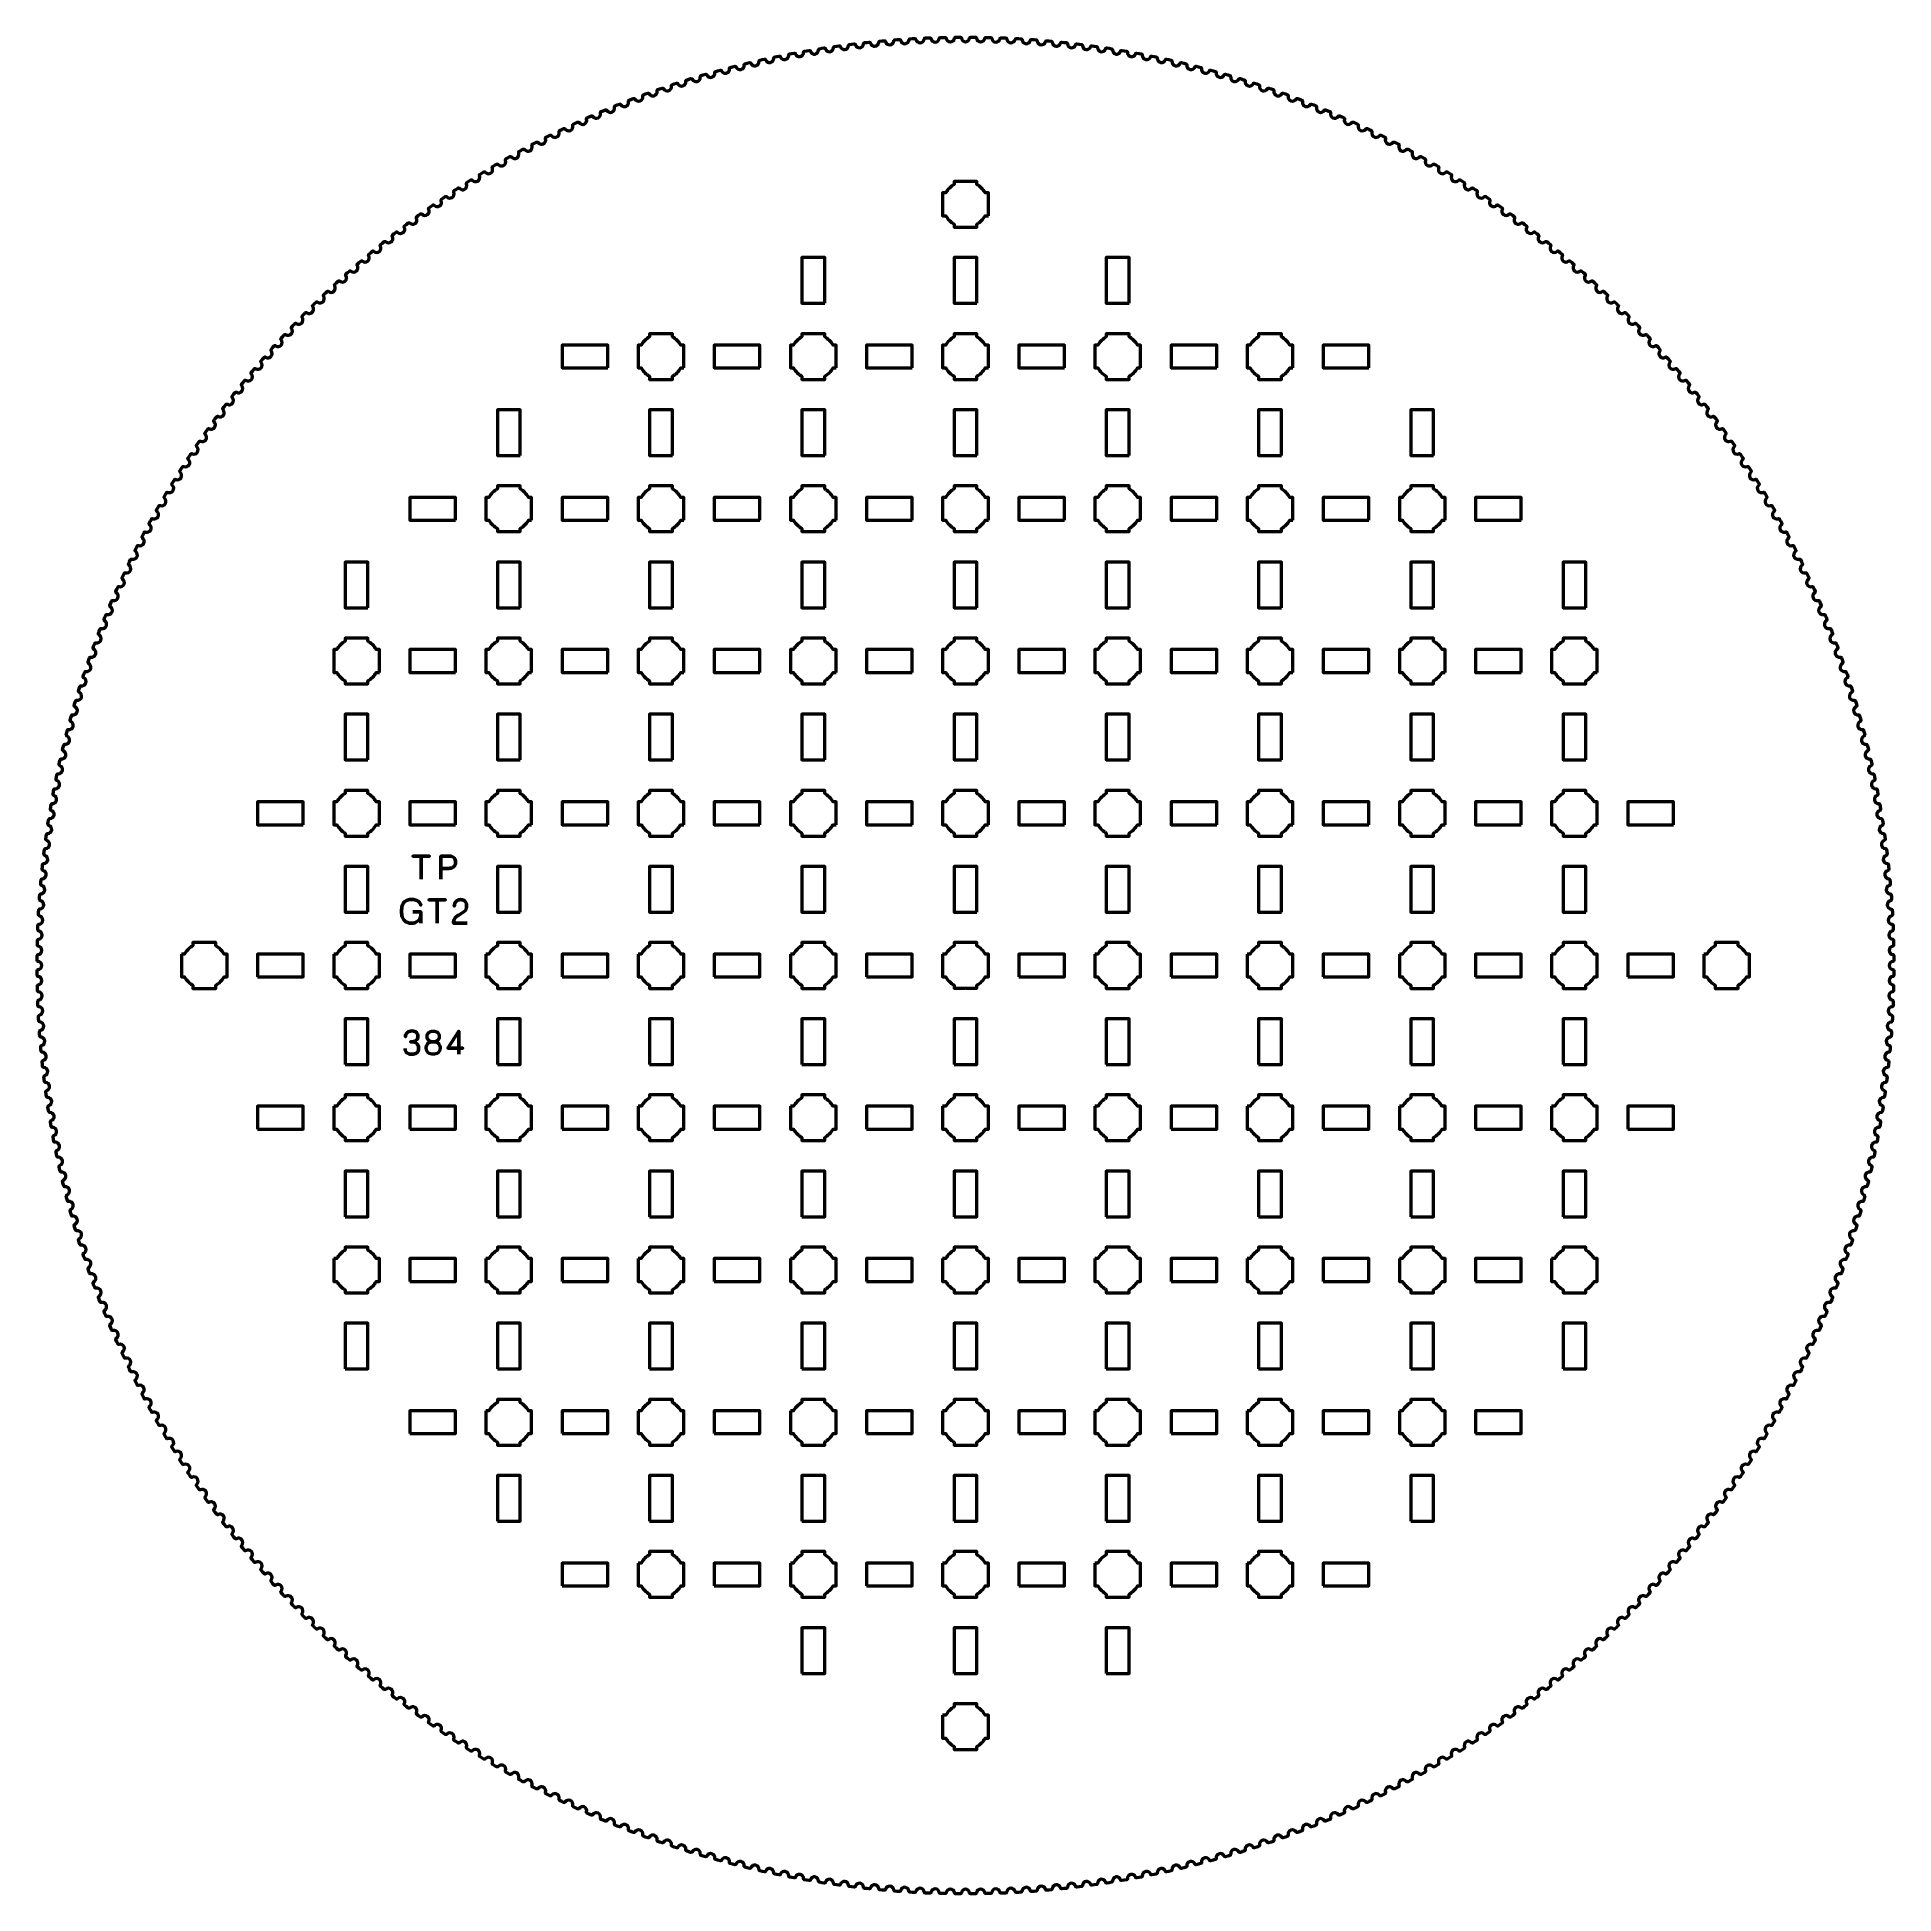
# Model space of a CAD drawing. Header units: centimetres. Extents: x -22.7 to 1.7, y -27 to -2.7.
import ezdxf

# ---------------------------------------------------------------- set-up
doc = ezdxf.new("R2010")
doc.units = ezdxf.units.CM
doc.header["$MEASUREMENT"] = 0
doc.layers.add('Layer 1', color=7, linetype='Continuous')

msp = doc.modelspace()

# ---------------------------------------------------------------- linework, layer by layer
at = {"layer": 'Layer 1', "lineweight": 53}
for points in [[(-19.8, -15), (-19.2, -15), (-19.2, -14.7), (-19.8, -14.7), (-19.8, -15)], [(-17.8, -15), (-17.2, -15), (-17.2, -14.7), (-17.8, -14.7), (-17.8, -15)], [(-15.8, -15), (-15.2, -15), (-15.2, -14.7), (-15.8, -14.7), (-15.8, -15)], [(-13.8, -15), (-13.2, -15), (-13.2, -14.7), (-13.8, -14.7), (-13.8, -15)], [(-11.8, -15), (-11.2, -15), (-11.2, -14.7), (-11.8, -14.7), (-11.8, -15)], [(-9.8, -15), (-9.2, -15), (-9.2, -14.7), (-9.8, -14.7), (-9.8, -15)], [(-7.8, -15), (-7.2, -15), (-7.2, -14.7), (-7.8, -14.7), (-7.8, -15)], [(-5.8, -15), (-5.2, -15), (-5.2, -14.7), (-5.8, -14.7), (-5.8, -15)], [(-3.8, -15), (-3.2, -15), (-3.2, -14.7), (-3.8, -14.7), (-3.8, -15)], [(-1.8, -15), (-1.2, -15), (-1.2, -14.7), (-1.8, -14.7), (-1.8, -15)], [(-18.65, -16.15), (-18.35, -16.15), (-18.35, -15.55), (-18.65, -15.55), (-18.65, -16.15)], [(-16.65, -16.15), (-16.35, -16.15), (-16.35, -15.55), (-16.65, -15.55), (-16.65, -16.15)], [(-14.65, -16.15), (-14.35, -16.15), (-14.35, -15.55), (-14.65, -15.55), (-14.65, -16.15)], [(-12.65, -16.15), (-12.35, -16.15), (-12.35, -15.55), (-12.65, -15.55), (-12.65, -16.15)], [(-10.65, -16.15), (-10.35, -16.15), (-10.35, -15.55), (-10.65, -15.55), (-10.65, -16.15)], [(-8.65, -16.15), (-8.35, -16.15), (-8.35, -15.55), (-8.65, -15.55), (-8.65, -16.15)], [(-6.65, -16.15), (-6.35, -16.15), (-6.35, -15.55), (-6.65, -15.55), (-6.65, -16.15)], [(-4.65, -16.15), (-4.35, -16.15), (-4.35, -15.55), (-4.65, -15.55), (-4.65, -16.15)], [(-2.65, -16.15), (-2.35, -16.15), (-2.35, -15.55), (-2.65, -15.55), (-2.65, -16.15)], [(-19.8, -17), (-19.2, -17), (-19.2, -16.7), (-19.8, -16.7), (-19.8, -17)], [(-17.8, -17), (-17.2, -17), (-17.2, -16.7), (-17.8, -16.7), (-17.8, -17)], [(-15.8, -17), (-15.2, -17), (-15.2, -16.7), (-15.8, -16.7), (-15.8, -17)], [(-13.8, -17), (-13.2, -17), (-13.2, -16.7), (-13.8, -16.7), (-13.8, -17)], [(-11.8, -17), (-11.2, -17), (-11.2, -16.7), (-11.8, -16.7), (-11.8, -17)], [(-9.8, -17), (-9.2, -17), (-9.2, -16.7), (-9.8, -16.7), (-9.8, -17)], [(-7.8, -17), (-7.2, -17), (-7.2, -16.7), (-7.8, -16.7), (-7.8, -17)], [(-5.8, -17), (-5.2, -17), (-5.2, -16.7), (-5.8, -16.7), (-5.8, -17)], [(-3.8, -17), (-3.2, -17), (-3.2, -16.7), (-3.8, -16.7), (-3.8, -17)], [(-1.8, -17), (-1.2, -17), (-1.2, -16.7), (-1.8, -16.7), (-1.8, -17)], [(-18.65, -18.15), (-18.35, -18.15), (-18.35, -17.55), (-18.65, -17.55), (-18.65, -18.15)], [(-16.65, -18.15), (-16.35, -18.15), (-16.35, -17.55), (-16.65, -17.55), (-16.65, -18.15)], [(-14.65, -18.15), (-14.35, -18.15), (-14.35, -17.55), (-14.65, -17.55), (-14.65, -18.15)], [(-12.65, -18.15), (-12.35, -18.15), (-12.35, -17.55), (-12.65, -17.55), (-12.65, -18.15)], [(-10.65, -18.15), (-10.35, -18.15), (-10.35, -17.55), (-10.65, -17.55), (-10.65, -18.15)], [(-8.65, -18.15), (-8.35, -18.15), (-8.35, -17.55), (-8.65, -17.55), (-8.65, -18.15)], [(-6.65, -18.15), (-6.35, -18.15), (-6.35, -17.55), (-6.65, -17.55), (-6.65, -18.15)], [(-4.65, -18.15), (-4.35, -18.15), (-4.35, -17.55), (-4.65, -17.55), (-4.65, -18.15)], [(-2.65, -18.15), (-2.35, -18.15), (-2.35, -17.55), (-2.65, -17.55), (-2.65, -18.15)], [(-17.8, -19), (-17.2, -19), (-17.2, -18.7), (-17.8, -18.7), (-17.8, -19)], [(-15.8, -19), (-15.2, -19), (-15.2, -18.7), (-15.8, -18.7), (-15.8, -19)], [(-13.8, -19), (-13.2, -19), (-13.2, -18.7), (-13.8, -18.7), (-13.8, -19)], [(-11.8, -19), (-11.2, -19), (-11.2, -18.7), (-11.8, -18.7), (-11.8, -19)], [(-9.8, -19), (-9.2, -19), (-9.2, -18.7), (-9.8, -18.7), (-9.8, -19)], [(-7.8, -19), (-7.2, -19), (-7.2, -18.7), (-7.8, -18.7), (-7.8, -19)], [(-5.8, -19), (-5.2, -19), (-5.2, -18.7), (-5.8, -18.7), (-5.8, -19)], [(-3.8, -19), (-3.2, -19), (-3.2, -18.7), (-3.8, -18.7), (-3.8, -19)], [(-18.65, -20.15), (-18.35, -20.15), (-18.35, -19.55), (-18.65, -19.55), (-18.65, -20.15)], [(-16.65, -20.15), (-16.35, -20.15), (-16.35, -19.55), (-16.65, -19.55), (-16.65, -20.15)], [(-14.65, -20.15), (-14.35, -20.15), (-14.35, -19.55), (-14.65, -19.55), (-14.65, -20.15)], [(-12.65, -20.15), (-12.35, -20.15), (-12.35, -19.55), (-12.65, -19.55), (-12.65, -20.15)], [(-10.65, -20.15), (-10.35, -20.15), (-10.35, -19.55), (-10.65, -19.55), (-10.65, -20.15)], [(-8.65, -20.15), (-8.35, -20.15), (-8.35, -19.55), (-8.65, -19.55), (-8.65, -20.15)], [(-6.65, -20.15), (-6.35, -20.15), (-6.35, -19.55), (-6.65, -19.55), (-6.65, -20.15)], [(-4.65, -20.15), (-4.35, -20.15), (-4.35, -19.55), (-4.65, -19.55), (-4.65, -20.15)], [(-2.65, -20.15), (-2.35, -20.15), (-2.35, -19.55), (-2.65, -19.55), (-2.65, -20.15)], [(-17.8, -21), (-17.2, -21), (-17.2, -20.7), (-17.8, -20.7), (-17.8, -21)], [(-15.8, -21), (-15.2, -21), (-15.2, -20.7), (-15.8, -20.7), (-15.8, -21)], [(-13.8, -21), (-13.2, -21), (-13.2, -20.7), (-13.8, -20.7), (-13.8, -21)], [(-11.8, -21), (-11.2, -21), (-11.2, -20.7), (-11.8, -20.7), (-11.8, -21)], [(-9.8, -21), (-9.2, -21), (-9.2, -20.7), (-9.8, -20.7), (-9.8, -21)], [(-7.8, -21), (-7.2, -21), (-7.2, -20.7), (-7.8, -20.7), (-7.8, -21)], [(-5.8, -21), (-5.2, -21), (-5.2, -20.7), (-5.8, -20.7), (-5.8, -21)], [(-3.8, -21), (-3.2, -21), (-3.2, -20.7), (-3.8, -20.7), (-3.8, -21)], [(-16.65, -22.15), (-16.35, -22.15), (-16.35, -21.55), (-16.65, -21.55), (-16.65, -22.15)], [(-14.65, -22.15), (-14.35, -22.15), (-14.35, -21.55), (-14.65, -21.55), (-14.65, -22.15)], [(-12.65, -22.15), (-12.35, -22.15), (-12.35, -21.55), (-12.65, -21.55), (-12.65, -22.15)], [(-10.65, -22.15), (-10.35, -22.15), (-10.35, -21.55), (-10.65, -21.55), (-10.65, -22.15)], [(-8.65, -22.15), (-8.35, -22.15), (-8.35, -21.55), (-8.65, -21.55), (-8.65, -22.15)], [(-6.65, -22.15), (-6.35, -22.15), (-6.35, -21.55), (-6.65, -21.55), (-6.65, -22.15)], [(-4.65, -22.15), (-4.35, -22.15), (-4.35, -21.55), (-4.65, -21.55), (-4.65, -22.15)], [(-15.8, -23), (-15.2, -23), (-15.2, -22.7), (-15.8, -22.7), (-15.8, -23)], [(-13.8, -23), (-13.2, -23), (-13.2, -22.7), (-13.8, -22.7), (-13.8, -23)], [(-11.8, -23), (-11.2, -23), (-11.2, -22.7), (-11.8, -22.7), (-11.8, -23)], [(-9.8, -23), (-9.2, -23), (-9.2, -22.7), (-9.8, -22.7), (-9.8, -23)], [(-7.8, -23), (-7.2, -23), (-7.2, -22.7), (-7.8, -22.7), (-7.8, -23)], [(-5.8, -23), (-5.2, -23), (-5.2, -22.7), (-5.8, -22.7), (-5.8, -23)], [(-12.65, -24.15), (-12.35, -24.15), (-12.35, -23.55), (-12.65, -23.55), (-12.65, -24.15)], [(-10.65, -24.15), (-10.35, -24.15), (-10.35, -23.55), (-10.65, -23.55), (-10.65, -24.15)], [(-8.65, -24.15), (-8.35, -24.15), (-8.35, -23.55), (-8.65, -23.55), (-8.65, -24.15)]]:
    msp.add_lwpolyline(points, close=True, dxfattribs=at)
for points, knots in [([(-10.20091, -2.65746), (-10.20091, -2.65746), (-10.23093, -2.657), (-10.23093, -2.657), (-10.23093, -2.657), (-10.2392, -2.65686), (-10.24603, -2.66347), (-10.24611, -2.6714), (-10.24611, -2.6714), (-10.25113, -2.69693), (-10.27414, -2.71628), (-10.30144, -2.71583), (-10.30144, -2.71583), (-10.32873, -2.71539), (-10.3511, -2.6953), (-10.35525, -2.66962), (-10.35525, -2.66962), (-10.35519, -2.66978), (-10.3552, -2.66958), (-10.35519, -2.66939), (-10.35519, -2.66939), (-10.35537, -2.66138), (-10.36186, -2.65486), (-10.36995, -2.65472), (-10.36995, -2.65472), (-10.36995, -2.65472), (-10.4, -2.6542), (-10.4, -2.6542), (-10.4, -2.6542), (-10.4, -2.6542), (-10.40044, -2.65419), (-10.40044, -2.65419), (-10.40044, -2.65419), (-10.40044, -2.65419), (-10.43046, -2.65423), (-10.43046, -2.65423), (-10.43046, -2.65423), (-10.43874, -2.65423), (-10.44546, -2.66095), (-10.44541, -2.66888), (-10.44541, -2.66888), (-10.45001, -2.69449), (-10.4727, -2.71421), (-10.5, -2.71421), (-10.5, -2.71421), (-10.5273, -2.71421), (-10.54999, -2.69449), (-10.55456, -2.66888), (-10.55456, -2.66888), (-10.5545, -2.66904), (-10.55451, -2.66884), (-10.55451, -2.66865), (-10.55451, -2.66865), (-10.55482, -2.66065), (-10.56141, -2.65423), (-10.5695, -2.65423), (-10.5695, -2.65423), (-10.5695, -2.65423), (-10.59956, -2.65419), (-10.59956, -2.65419), (-10.59956, -2.65419), (-10.59956, -2.65419), (-10.6, -2.6542), (-10.6, -2.6542), (-10.6, -2.6542), (-10.6, -2.6542), (-10.63001, -2.65472), (-10.63001, -2.65472), (-10.63001, -2.65472), (-10.63829, -2.65486), (-10.6449, -2.66169), (-10.64472, -2.66962), (-10.64472, -2.66962), (-10.6489, -2.6953), (-10.67127, -2.71539), (-10.69856, -2.71583), (-10.69856, -2.71583), (-10.72586, -2.71628), (-10.74887, -2.69693), (-10.75386, -2.6714), (-10.75386, -2.6714), (-10.75379, -2.67156), (-10.75381, -2.67136), (-10.75381, -2.67117), (-10.75381, -2.67117), (-10.75425, -2.66318), (-10.76095, -2.65687), (-10.76903, -2.657), (-10.76903, -2.657), (-10.76903, -2.657), (-10.79909, -2.65746), (-10.79909, -2.65746), (-10.79909, -2.65746), (-10.79909, -2.65746), (-10.79953, -2.65747), (-10.79953, -2.65747), (-10.79953, -2.65747), (-10.79953, -2.65747), (-10.82953, -2.65848), (-10.82953, -2.65848), (-10.82953, -2.65848), (-10.83781, -2.65875), (-10.8443, -2.66569), (-10.84399, -2.67361), (-10.84399, -2.67361), (-10.84775, -2.69936), (-10.86979, -2.71981), (-10.89707, -2.72071), (-10.89707, -2.72071), (-10.92436, -2.7216), (-10.94768, -2.70263), (-10.95309, -2.67719), (-10.95309, -2.67719), (-10.95302, -2.67734), (-10.95304, -2.67714), (-10.95304, -2.67695), (-10.95304, -2.67695), (-10.95362, -2.66897), (-10.96041, -2.66277), (-10.9685, -2.66303), (-10.9685, -2.66303), (-10.9685, -2.66303), (-10.99854, -2.66398), (-10.99854, -2.66398), (-10.99854, -2.66398), (-10.99854, -2.66398), (-10.99898, -2.664), (-10.99898, -2.664), (-10.99898, -2.664), (-10.99898, -2.664), (-11.02896, -2.66551), (-11.02896, -2.66551), (-11.02896, -2.66551), (-11.03723, -2.66591), (-11.04361, -2.67295), (-11.04317, -2.68087), (-11.04317, -2.68087), (-11.04651, -2.70668), (-11.06821, -2.72749), (-11.09547, -2.72883), (-11.09547, -2.72883), (-11.12274, -2.73017), (-11.14637, -2.71158), (-11.15219, -2.68623), (-11.15219, -2.68623), (-11.15213, -2.68638), (-11.15215, -2.68619), (-11.15215, -2.686), (-11.15215, -2.686), (-11.15286, -2.67802), (-11.15975, -2.67193), (-11.16783, -2.67233), (-11.16783, -2.67233), (-11.16783, -2.67233), (-11.19786, -2.67377), (-11.19786, -2.67377), (-11.19786, -2.67377), (-11.19786, -2.67377), (-11.1983, -2.6738), (-11.1983, -2.6738), (-11.1983, -2.6738), (-11.1983, -2.6738), (-11.22825, -2.67579), (-11.22825, -2.67579), (-11.22825, -2.67579), (-11.23651, -2.67633), (-11.24278, -2.68348), (-11.24221, -2.69139), (-11.24221, -2.69139), (-11.24513, -2.71724), (-11.26648, -2.73841), (-11.29372, -2.74019), (-11.29372, -2.74019), (-11.32096, -2.74198), (-11.34489, -2.72378), (-11.35113, -2.69853), (-11.35113, -2.69853), (-11.35106, -2.69868), (-11.35108, -2.69848), (-11.35109, -2.69829), (-11.35109, -2.69829), (-11.35192, -2.69033), (-11.35892, -2.68436), (-11.36699, -2.68489), (-11.36699, -2.68489), (-11.36699, -2.68489), (-11.39699, -2.68682), (-11.39699, -2.68682), (-11.39699, -2.68682), (-11.39699, -2.68682), (-11.39743, -2.68685), (-11.39743, -2.68685), (-11.39743, -2.68685), (-11.39743, -2.68685), (-11.42734, -2.68934), (-11.42734, -2.68934), (-11.42734, -2.68934), (-11.4356, -2.69001), (-11.44174, -2.69726), (-11.44105, -2.70516), (-11.44105, -2.70516), (-11.44354, -2.73106), (-11.46454, -2.75257), (-11.49175, -2.7548), (-11.49175, -2.7548), (-11.51896, -2.75703), (-11.54318, -2.73923), (-11.54983, -2.71408), (-11.54983, -2.71408), (-11.54976, -2.71423), (-11.54979, -2.71404), (-11.5498, -2.71385), (-11.5498, -2.71385), (-11.55076, -2.7059), (-11.55786, -2.70004), (-11.56592, -2.7007), (-11.56592, -2.7007), (-11.56592, -2.7007), (-11.59588, -2.70312), (-11.59588, -2.70312), (-11.59588, -2.70312), (-11.59588, -2.70312), (-11.59632, -2.70316), (-11.59632, -2.70316), (-11.59632, -2.70316), (-11.59632, -2.70316), (-11.62619, -2.70614), (-11.62619, -2.70614), (-11.62619, -2.70614), (-11.63443, -2.70695), (-11.64046, -2.7143), (-11.63963, -2.72218), (-11.63963, -2.72218), (-11.6417, -2.74812), (-11.66235, -2.76997), (-11.68952, -2.77265), (-11.68952, -2.77265), (-11.71668, -2.77532), (-11.7412, -2.75792), (-11.74826, -2.73288), (-11.74826, -2.73288), (-11.74818, -2.73303), (-11.74821, -2.73284), (-11.74823, -2.73265), (-11.74823, -2.73265), (-11.74932, -2.72472), (-11.75651, -2.71897), (-11.76456, -2.71977), (-11.76456, -2.71977), (-11.76456, -2.71977), (-11.79448, -2.72268), (-11.79448, -2.72268), (-11.79448, -2.72268), (-11.79448, -2.72268), (-11.79492, -2.72273), (-11.79492, -2.72273), (-11.79492, -2.72273), (-11.79492, -2.72273), (-11.82473, -2.72619), (-11.82473, -2.72619), (-11.82473, -2.72619), (-11.83296, -2.72714), (-11.83887, -2.73458), (-11.83791, -2.74245), (-11.83791, -2.74245), (-11.83955, -2.76842), (-11.85984, -2.7906), (-11.88696, -2.79372), (-11.88696, -2.79372), (-11.91408, -2.79684), (-11.93888, -2.77985), (-11.94635, -2.75493), (-11.94635, -2.75493), (-11.94627, -2.75508), (-11.9463, -2.75488), (-11.94632, -2.75469), (-11.94632, -2.75469), (-11.94754, -2.74678), (-11.95483, -2.74116), (-11.96286, -2.74208), (-11.96286, -2.74208), (-11.96286, -2.74208), (-11.99273, -2.74548), (-11.99273, -2.74548), (-11.99273, -2.74548), (-11.99273, -2.74548), (-11.99317, -2.74554), (-11.99317, -2.74554), (-11.99317, -2.74554), (-11.99317, -2.74554), (-12.02292, -2.74949), (-12.02292, -2.74949), (-12.02292, -2.74949), (-12.03113, -2.75057), (-12.03692, -2.75811), (-12.03583, -2.76596), (-12.03583, -2.76596), (-12.03705, -2.79196), (-12.05697, -2.81447), (-12.08404, -2.81803), (-12.08404, -2.81803), (-12.1111, -2.82159), (-12.13617, -2.80501), (-12.14405, -2.78021), (-12.14405, -2.78021), (-12.14397, -2.78036), (-12.144, -2.78016), (-12.14403, -2.77998), (-12.14403, -2.77998), (-12.14538, -2.77209), (-12.15275, -2.76658), (-12.16077, -2.76764), (-12.16077, -2.76764), (-12.16077, -2.76764), (-12.19058, -2.77153), (-12.19058, -2.77153), (-12.19058, -2.77153), (-12.19058, -2.77153), (-12.19102, -2.77159), (-12.19102, -2.77159), (-12.19102, -2.77159), (-12.19102, -2.77159), (-12.2207, -2.77603), (-12.2207, -2.77603), (-12.2207, -2.77603), (-12.22889, -2.77724), (-12.23456, -2.78487), (-12.23334, -2.79271), (-12.23334, -2.79271), (-12.23413, -2.81872), (-12.25369, -2.84155), (-12.28069, -2.84556), (-12.28069, -2.84556), (-12.30769, -2.84957), (-12.33303, -2.83339), (-12.34131, -2.80873), (-12.34131, -2.80873), (-12.34123, -2.80888), (-12.34127, -2.80868), (-12.3413, -2.80849), (-12.3413, -2.80849), (-12.34278, -2.80062), (-12.35024, -2.79524), (-12.35824, -2.79643), (-12.35824, -2.79643), (-12.35824, -2.79643), (-12.38798, -2.8008), (-12.38798, -2.8008), (-12.38798, -2.8008), (-12.38798, -2.8008), (-12.38841, -2.80087), (-12.38841, -2.80087), (-12.38841, -2.80087), (-12.38841, -2.80087), (-12.41802, -2.8058), (-12.41802, -2.8058), (-12.41802, -2.8058), (-12.42619, -2.80714), (-12.43173, -2.81487), (-12.43039, -2.82268), (-12.43039, -2.82268), (-12.43076, -2.8487), (-12.44993, -2.87185), (-12.47687, -2.8763), (-12.47687, -2.8763), (-12.5038, -2.88075), (-12.5294, -2.86499), (-12.53808, -2.84046), (-12.53808, -2.84046), (-12.538, -2.84061), (-12.53804, -2.84042), (-12.53807, -2.84023), (-12.53807, -2.84023), (-12.53968, -2.83239), (-12.54723, -2.82713), (-12.55521, -2.82844), (-12.55521, -2.82844), (-12.55521, -2.82844), (-12.58487, -2.83331), (-12.58487, -2.83331), (-12.58487, -2.83331), (-12.58487, -2.83331), (-12.5853, -2.83338), (-12.5853, -2.83338), (-12.5853, -2.83338), (-12.5853, -2.83338), (-12.61483, -2.83879), (-12.61483, -2.83879), (-12.61483, -2.83879), (-12.62298, -2.84027), (-12.62839, -2.84809), (-12.62692, -2.85588), (-12.62692, -2.85588), (-12.62686, -2.8819), (-12.64565, -2.90536), (-12.67251, -2.91025), (-12.67251, -2.91025), (-12.69937, -2.91514), (-12.72522, -2.8998), (-12.7343, -2.87542), (-12.7343, -2.87542), (-12.73422, -2.87557), (-12.73426, -2.87537), (-12.7343, -2.87518), (-12.7343, -2.87518), (-12.73603, -2.86737), (-12.74367, -2.86223), (-12.75163, -2.86368), (-12.75163, -2.86368), (-12.75163, -2.86368), (-12.7812, -2.86903), (-12.7812, -2.86903), (-12.7812, -2.86903), (-12.7812, -2.86903), (-12.78164, -2.86911), (-12.78164, -2.86911), (-12.78164, -2.86911), (-12.78164, -2.86911), (-12.81107, -2.875), (-12.81107, -2.875), (-12.81107, -2.875), (-12.81919, -2.87662), (-12.82447, -2.88452), (-12.82288, -2.89228), (-12.82288, -2.89228), (-12.82239, -2.9183), (-12.8408, -2.94207), (-12.86758, -2.94739), (-12.86758, -2.94739), (-12.89435, -2.95272), (-12.92045, -2.93781), (-12.92993, -2.91358), (-12.92993, -2.91358), (-12.92984, -2.91372), (-12.92989, -2.91353), (-12.92993, -2.91334), (-12.92993, -2.91334), (-12.93179, -2.90556), (-12.93951, -2.90055), (-12.94744, -2.90213), (-12.94744, -2.90213), (-12.94744, -2.90213), (-12.97693, -2.90796), (-12.97693, -2.90796), (-12.97693, -2.90796), (-12.97693, -2.90796), (-12.97736, -2.90805), (-12.97736, -2.90805), (-12.97736, -2.90805), (-12.97736, -2.90805), (-13.0067, -2.91442), (-13.0067, -2.91442), (-13.0067, -2.91442), (-13.01479, -2.91616), (-13.01994, -2.92415), (-13.01822, -2.93189), (-13.01822, -2.93189), (-13.01731, -2.9579), (-13.03532, -2.98196), (-13.06201, -2.98772), (-13.06201, -2.98772), (-13.08869, -2.99349), (-13.11503, -2.979), (-13.12491, -2.95493), (-13.12491, -2.95493), (-13.12481, -2.95508), (-13.12487, -2.95488), (-13.12491, -2.9547), (-13.12491, -2.9547), (-13.1269, -2.94695), (-13.13469, -2.94206), (-13.1426, -2.94377), (-13.1426, -2.94377), (-13.1426, -2.94377), (-13.17199, -2.95008), (-13.17199, -2.95008), (-13.17199, -2.95008), (-13.17199, -2.95008), (-13.17242, -2.95018), (-13.17242, -2.95018), (-13.17242, -2.95018), (-13.17242, -2.95018), (-13.20165, -2.95703), (-13.20165, -2.95703), (-13.20165, -2.95703), (-13.20971, -2.95891), (-13.21473, -2.96698), (-13.21288, -2.97469), (-13.21288, -2.97469), (-13.21154, -3.00068), (-13.22916, -3.02503), (-13.25575, -3.03123), (-13.25575, -3.03123), (-13.28234, -3.03743), (-13.30891, -3.02338), (-13.31918, -2.99947), (-13.31918, -2.99947), (-13.31908, -2.99962), (-13.31914, -2.99942), (-13.31918, -2.99924), (-13.31918, -2.99924), (-13.3213, -2.99152), (-13.32918, -2.98676), (-13.33705, -2.9886), (-13.33705, -2.9886), (-13.33705, -2.9886), (-13.36633, -2.99539), (-13.36633, -2.99539), (-13.36633, -2.99539), (-13.36633, -2.99539), (-13.36676, -2.9955), (-13.36676, -2.9955), (-13.36676, -2.9955), (-13.36676, -2.9955), (-13.39587, -3.00282), (-13.39587, -3.00282), (-13.39587, -3.00282), (-13.40391, -3.00483), (-13.40879, -3.01299), (-13.40682, -3.02067), (-13.40682, -3.02067), (-13.40506, -3.04663), (-13.42227, -3.07127), (-13.44876, -3.0779), (-13.44876, -3.0779), (-13.47524, -3.08454), (-13.50204, -3.07092), (-13.5127, -3.04719), (-13.5127, -3.04719), (-13.5126, -3.04733), (-13.51266, -3.04714), (-13.5127, -3.04695), (-13.5127, -3.04695), (-13.51495, -3.03927), (-13.5229, -3.03464), (-13.53075, -3.03661), (-13.53075, -3.03661), (-13.53075, -3.03661), (-13.55991, -3.04388), (-13.55991, -3.04388), (-13.55991, -3.04388), (-13.55991, -3.04388), (-13.56034, -3.04399), (-13.56034, -3.04399), (-13.56034, -3.04399), (-13.56034, -3.04399), (-13.58933, -3.05179), (-13.58933, -3.05179), (-13.58933, -3.05179), (-13.59732, -3.05393), (-13.60208, -3.06216), (-13.59998, -3.06981), (-13.59998, -3.06981), (-13.59779, -3.09574), (-13.6146, -3.12066), (-13.64097, -3.12773), (-13.64097, -3.12773), (-13.66734, -3.13479), (-13.69436, -3.12162), (-13.70541, -3.09806), (-13.70541, -3.09806), (-13.70531, -3.0982), (-13.70537, -3.09801), (-13.70542, -3.09783), (-13.70542, -3.09783), (-13.70779, -3.09018), (-13.71582, -3.08568), (-13.72363, -3.08778), (-13.72363, -3.08778), (-13.72363, -3.08778), (-13.75267, -3.09552), (-13.75267, -3.09552), (-13.75267, -3.09552), (-13.75267, -3.09552), (-13.7531, -3.09564), (-13.7531, -3.09564), (-13.7531, -3.09564), (-13.7531, -3.09564), (-13.78195, -3.10392), (-13.78195, -3.10392), (-13.78195, -3.10392), (-13.78991, -3.10619), (-13.79453, -3.1145), (-13.79231, -3.12211), (-13.79231, -3.12211), (-13.7897, -3.148), (-13.8061, -3.17319), (-13.83235, -3.18069), (-13.83235, -3.18069), (-13.8586, -3.18818), (-13.88583, -3.17545), (-13.89726, -3.15208), (-13.89726, -3.15208), (-13.89716, -3.15222), (-13.89722, -3.15203), (-13.89727, -3.15185), (-13.89727, -3.15185), (-13.89977, -3.14424), (-13.90787, -3.13987), (-13.91565, -3.1421), (-13.91565, -3.1421), (-13.91565, -3.1421), (-13.94456, -3.15032), (-13.94456, -3.15032), (-13.94456, -3.15032), (-13.94456, -3.15032), (-13.94498, -3.15044), (-13.94498, -3.15044), (-13.94498, -3.15044), (-13.94498, -3.15044), (-13.9737, -3.15919), (-13.9737, -3.15919), (-13.9737, -3.15919), (-13.98162, -3.16159), (-13.9861, -3.16997), (-13.98375, -3.17755), (-13.98375, -3.17755), (-13.98072, -3.20339), (-13.99671, -3.22885), (-14.02283, -3.23677), (-14.02283, -3.23677), (-14.04896, -3.2447), (-14.0764, -3.23241), (-14.0882, -3.20923), (-14.0882, -3.20923), (-14.0881, -3.20937), (-14.08817, -3.20918), (-14.08822, -3.209), (-14.08822, -3.209), (-14.09084, -3.20143), (-14.09901, -3.1972), (-14.10675, -3.19955), (-14.10675, -3.19955), (-14.10675, -3.19955), (-14.13553, -3.20824), (-14.13553, -3.20824), (-14.13553, -3.20824), (-14.13553, -3.20824), (-14.13595, -3.20837), (-14.13595, -3.20837), (-14.13595, -3.20837), (-14.13595, -3.20837), (-14.16452, -3.21759), (-14.16452, -3.21759), (-14.16452, -3.21759), (-14.1724, -3.22012), (-14.17674, -3.22857), (-14.17427, -3.23611), (-14.17427, -3.23611), (-14.17081, -3.2619), (-14.18638, -3.28761), (-14.21237, -3.29597), (-14.21237, -3.29597), (-14.23837, -3.30432), (-14.266, -3.29248), (-14.27819, -3.2695), (-14.27819, -3.2695), (-14.27808, -3.26963), (-14.27815, -3.26944), (-14.27821, -3.26926), (-14.27821, -3.26926), (-14.28095, -3.26174), (-14.28919, -3.25765), (-14.29689, -3.26012), (-14.29689, -3.26012), (-14.29689, -3.26012), (-14.32552, -3.26928), (-14.32552, -3.26928), (-14.32552, -3.26928), (-14.32552, -3.26928), (-14.32594, -3.26942), (-14.32594, -3.26942), (-14.32594, -3.26942), (-14.32594, -3.26942), (-14.35435, -3.2791), (-14.35435, -3.2791), (-14.35435, -3.2791), (-14.36219, -3.28176), (-14.3664, -3.29029), (-14.3638, -3.29778), (-14.3638, -3.29778), (-14.35992, -3.32351), (-14.37507, -3.34948), (-14.40092, -3.35825), (-14.40092, -3.35825), (-14.42677, -3.36703), (-14.4546, -3.35565), (-14.46716, -3.33287), (-14.46716, -3.33287), (-14.46705, -3.333), (-14.46712, -3.33281), (-14.46718, -3.33263), (-14.46718, -3.33263), (-14.47005, -3.32516), (-14.47835, -3.3212), (-14.48601, -3.3238), (-14.48601, -3.3238), (-14.48601, -3.3238), (-14.51449, -3.33343), (-14.51449, -3.33343), (-14.51449, -3.33343), (-14.51449, -3.33343), (-14.5149, -3.33357), (-14.5149, -3.33357), (-14.5149, -3.33357), (-14.5149, -3.33357), (-14.54316, -3.34372), (-14.54316, -3.34372), (-14.54316, -3.34372), (-14.55095, -3.34651), (-14.55502, -3.3551), (-14.5523, -3.36255), (-14.5523, -3.36255), (-14.548, -3.38821), (-14.56272, -3.41442), (-14.58842, -3.42362), (-14.58842, -3.42362), (-14.61413, -3.43281), (-14.64214, -3.42189), (-14.65507, -3.39932), (-14.65507, -3.39932), (-14.65496, -3.39945), (-14.65503, -3.39926), (-14.6551, -3.39908), (-14.6551, -3.39908), (-14.65808, -3.39166), (-14.66645, -3.38783), (-14.67407, -3.39056), (-14.67407, -3.39056), (-14.67407, -3.39056), (-14.70238, -3.40065), (-14.70238, -3.40065), (-14.70238, -3.40065), (-14.70238, -3.40065), (-14.7028, -3.4008), (-14.7028, -3.4008), (-14.7028, -3.4008), (-14.7028, -3.4008), (-14.73088, -3.41141), (-14.73088, -3.41141), (-14.73088, -3.41141), (-14.73863, -3.41433), (-14.74255, -3.42298), (-14.73971, -3.43039), (-14.73971, -3.43039), (-14.73499, -3.45598), (-14.74928, -3.48242), (-14.77483, -3.49204), (-14.77483, -3.49204), (-14.80038, -3.50166), (-14.82856, -3.49119), (-14.84186, -3.46883), (-14.84186, -3.46883), (-14.84175, -3.46896), (-14.84183, -3.46878), (-14.8419, -3.4686), (-14.8419, -3.4686), (-14.84501, -3.46122), (-14.85343, -3.45754), (-14.86101, -3.46039), (-14.86101, -3.46039), (-14.86101, -3.46039), (-14.88915, -3.47094), (-14.88915, -3.47094), (-14.88915, -3.47094), (-14.88915, -3.47094), (-14.88956, -3.4711), (-14.88956, -3.4711), (-14.88956, -3.4711), (-14.88956, -3.4711), (-14.91747, -3.48216), (-14.91747, -3.48216), (-14.91747, -3.48216), (-14.92517, -3.48521), (-14.92895, -3.49393), (-14.92599, -3.50128), (-14.92599, -3.50128), (-14.92085, -3.52679), (-14.93471, -3.55347), (-14.9601, -3.5635), (-14.9601, -3.5635), (-14.98549, -3.57354), (-15.01384, -3.56354), (-15.0275, -3.5414), (-15.0275, -3.5414), (-15.02738, -3.54153), (-15.02747, -3.54134), (-15.02754, -3.54117), (-15.02754, -3.54117), (-15.03076, -3.53384), (-15.03925, -3.53029), (-15.04678, -3.53326), (-15.04678, -3.53326), (-15.04678, -3.53326), (-15.07474, -3.54428), (-15.07474, -3.54428), (-15.07474, -3.54428), (-15.07474, -3.54428), (-15.07515, -3.54445), (-15.07515, -3.54445), (-15.07515, -3.54445), (-15.07515, -3.54445), (-15.10287, -3.55596), (-15.10287, -3.55596), (-15.10287, -3.55596), (-15.11052, -3.55913), (-15.11416, -3.56791), (-15.11108, -3.57522), (-15.11108, -3.57522), (-15.10553, -3.60064), (-15.11894, -3.62754), (-15.14417, -3.63799), (-15.14417, -3.63799), (-15.16939, -3.64844), (-15.1979, -3.6389), (-15.21192, -3.61699), (-15.21192, -3.61699), (-15.2118, -3.61711), (-15.21189, -3.61693), (-15.21196, -3.61676), (-15.21196, -3.61676), (-15.21531, -3.60949), (-15.22385, -3.60608), (-15.23133, -3.60917), (-15.23133, -3.60917), (-15.23133, -3.60917), (-15.25911, -3.62064), (-15.25911, -3.62064), (-15.25911, -3.62064), (-15.25911, -3.62064), (-15.25952, -3.62082), (-15.25952, -3.62082), (-15.25952, -3.62082), (-15.25952, -3.62082), (-15.28705, -3.63279), (-15.28705, -3.63279), (-15.28705, -3.63279), (-15.29464, -3.63608), (-15.29814, -3.64492), (-15.29494, -3.65217), (-15.29494, -3.65217), (-15.28897, -3.6775), (-15.30194, -3.70462), (-15.32699, -3.71548), (-15.32699, -3.71548), (-15.35204, -3.72634), (-15.3807, -3.71727), (-15.39508, -3.69559), (-15.39508, -3.69559), (-15.39496, -3.69571), (-15.39505, -3.69553), (-15.39513, -3.69536), (-15.39513, -3.69536), (-15.39859, -3.68814), (-15.40719, -3.68487), (-15.41461, -3.68809), (-15.41461, -3.68809), (-15.41461, -3.68809), (-15.44221, -3.70002), (-15.44221, -3.70002), (-15.44221, -3.70002), (-15.44221, -3.70002), (-15.44261, -3.7002), (-15.44261, -3.7002), (-15.44261, -3.7002), (-15.44261, -3.7002), (-15.46994, -3.71261), (-15.46994, -3.71261), (-15.46994, -3.71261), (-15.47748, -3.71603), (-15.48083, -3.72493), (-15.47751, -3.73213), (-15.47751, -3.73213), (-15.47113, -3.75735), (-15.48366, -3.78468), (-15.50853, -3.79595), (-15.50853, -3.79595), (-15.53339, -3.80721), (-15.5622, -3.79862), (-15.57693, -3.77718), (-15.57693, -3.77718), (-15.57681, -3.7773), (-15.5769, -3.77712), (-15.57698, -3.77695), (-15.57698, -3.77695), (-15.58056, -3.76979), (-15.58922, -3.76666), (-15.59659, -3.77), (-15.59659, -3.77), (-15.59659, -3.77), (-15.62398, -3.78237), (-15.62398, -3.78237), (-15.62398, -3.78237), (-15.62398, -3.78237), (-15.62438, -3.78256), (-15.62438, -3.78256), (-15.62438, -3.78256), (-15.62438, -3.78256), (-15.6515, -3.79542), (-15.6515, -3.79542), (-15.6515, -3.79542), (-15.65899, -3.79896), (-15.66219, -3.80791), (-15.65875, -3.81506), (-15.65875, -3.81506), (-15.65196, -3.84018), (-15.66404, -3.8677), (-15.68872, -3.87938), (-15.68872, -3.87938), (-15.7134, -3.89105), (-15.74234, -3.88292), (-15.75742, -3.86173), (-15.75742, -3.86173), (-15.7573, -3.86184), (-15.75739, -3.86167), (-15.75747, -3.8615), (-15.75747, -3.8615), (-15.76118, -3.8544), (-15.76988, -3.85141), (-15.77719, -3.85487), (-15.77719, -3.85487), (-15.77719, -3.85487), (-15.80438, -3.86769), (-15.80438, -3.86769), (-15.80438, -3.86769), (-15.80438, -3.86769), (-15.80478, -3.86788), (-15.80478, -3.86788), (-15.80478, -3.86788), (-15.80478, -3.86788), (-15.83168, -3.88119), (-15.83168, -3.88119), (-15.83168, -3.88119), (-15.83911, -3.88485), (-15.84216, -3.89385), (-15.83861, -3.90094), (-15.83861, -3.90094), (-15.83141, -3.92594), (-15.84304, -3.95367), (-15.86752, -3.96574), (-15.86752, -3.96574), (-15.89201, -3.97782), (-15.92108, -3.97016), (-15.9365, -3.94922), (-15.9365, -3.94922), (-15.93638, -3.94933), (-15.93648, -3.94916), (-15.93656, -3.94899), (-15.93656, -3.94899), (-15.94038, -3.94195), (-15.94913, -3.93911), (-15.95638, -3.94269), (-15.95638, -3.94269), (-15.95638, -3.94269), (-15.98336, -3.95595), (-15.98336, -3.95595), (-15.98336, -3.95595), (-15.98336, -3.95595), (-15.98375, -3.95615), (-15.98375, -3.95615), (-15.98375, -3.95615), (-15.98375, -3.95615), (-16.01044, -3.96989), (-16.01044, -3.96989), (-16.01044, -3.96989), (-16.0178, -3.97368), (-16.02071, -3.98272), (-16.01704, -3.98976), (-16.01704, -3.98976), (-16.00943, -4.01464), (-16.02061, -4.04255), (-16.04489, -4.05502), (-16.04489, -4.05502), (-16.06917, -4.06749), (-16.09837, -4.06032), (-16.11413, -4.03963), (-16.11413, -4.03963), (-16.11401, -4.03974), (-16.11411, -4.03957), (-16.11419, -4.0394), (-16.11419, -4.0394), (-16.11812, -4.03242), (-16.12692, -4.02972), (-16.13412, -4.03342), (-16.13412, -4.03342), (-16.13412, -4.03342), (-16.16087, -4.04712), (-16.16087, -4.04712), (-16.16087, -4.04712), (-16.16087, -4.04712), (-16.16126, -4.04733), (-16.16126, -4.04733), (-16.16126, -4.04733), (-16.16126, -4.04733), (-16.18772, -4.06151), (-16.18772, -4.06151), (-16.18772, -4.06151), (-16.19502, -4.06541), (-16.19778, -4.07451), (-16.194, -4.08148), (-16.194, -4.08148), (-16.18598, -4.10623), (-16.1967, -4.13432), (-16.22077, -4.14719), (-16.22077, -4.14719), (-16.24485, -4.16006), (-16.27415, -4.15336), (-16.29026, -4.13293), (-16.29026, -4.13293), (-16.29013, -4.13304), (-16.29023, -4.13287), (-16.29032, -4.1327), (-16.29032, -4.1327), (-16.29437, -4.1258), (-16.3032, -4.12324), (-16.31034, -4.12705), (-16.31034, -4.12705), (-16.31034, -4.12705), (-16.33686, -4.14119), (-16.33686, -4.14119), (-16.33686, -4.14119), (-16.33686, -4.14119), (-16.33725, -4.1414), (-16.33725, -4.1414), (-16.33725, -4.1414), (-16.33725, -4.1414), (-16.36347, -4.15602), (-16.36347, -4.15602), (-16.36347, -4.15602), (-16.37071, -4.16004), (-16.37332, -4.16918), (-16.36943, -4.17608), (-16.36943, -4.17608), (-16.36101, -4.2007), (-16.37126, -4.22896), (-16.39512, -4.24222), (-16.39512, -4.24222), (-16.41899, -4.25548), (-16.4484, -4.24927), (-16.46483, -4.2291), (-16.46483, -4.2291), (-16.4647, -4.22921), (-16.46481, -4.22904), (-16.4649, -4.22888), (-16.4649, -4.22888), (-16.46906, -4.22204), (-16.47794, -4.21963), (-16.48501, -4.22356), (-16.48501, -4.22356), (-16.48501, -4.22356), (-16.5113, -4.23813), (-16.5113, -4.23813), (-16.5113, -4.23813), (-16.5113, -4.23813), (-16.51168, -4.23835), (-16.51168, -4.23835), (-16.51168, -4.23835), (-16.51168, -4.23835), (-16.53766, -4.25338), (-16.53766, -4.25338), (-16.53766, -4.25338), (-16.54483, -4.25752), (-16.54729, -4.2667), (-16.54328, -4.27355), (-16.54328, -4.27355), (-16.53446, -4.29802), (-16.54425, -4.32645), (-16.56789, -4.3401), (-16.56789, -4.3401), (-16.59154, -4.35375), (-16.62105, -4.34801), (-16.63781, -4.32812), (-16.63781, -4.32812), (-16.63768, -4.32823), (-16.63779, -4.32806), (-16.63788, -4.3279), (-16.63788, -4.3279), (-16.64215, -4.32112), (-16.65107, -4.31886), (-16.65807, -4.3229), (-16.65807, -4.3229), (-16.65807, -4.3229), (-16.68412, -4.3379), (-16.68412, -4.3379), (-16.68412, -4.3379), (-16.68412, -4.3379), (-16.6845, -4.33813), (-16.6845, -4.33813), (-16.6845, -4.33813), (-16.6845, -4.33813), (-16.71023, -4.35359), (-16.71023, -4.35359), (-16.71023, -4.35359), (-16.71733, -4.35785), (-16.71964, -4.36706), (-16.71552, -4.37384), (-16.71552, -4.37384), (-16.7063, -4.39817), (-16.71563, -4.42675), (-16.73904, -4.44079), (-16.73904, -4.44079), (-16.76246, -4.45482), (-16.79206, -4.44957), (-16.80914, -4.42995), (-16.80914, -4.42995), (-16.80901, -4.43006), (-16.80912, -4.42989), (-16.80922, -4.42973), (-16.80922, -4.42973), (-16.8136, -4.42303), (-16.82255, -4.42091), (-16.82949, -4.42507), (-16.82949, -4.42507), (-16.82949, -4.42507), (-16.85529, -4.44049), (-16.85529, -4.44049), (-16.85529, -4.44049), (-16.85529, -4.44049), (-16.85567, -4.44072), (-16.85567, -4.44072), (-16.85567, -4.44072), (-16.85567, -4.44072), (-16.88114, -4.4566), (-16.88114, -4.4566), (-16.88114, -4.4566), (-16.88817, -4.46098), (-16.89033, -4.47023), (-16.8861, -4.47694), (-16.8861, -4.47694), (-16.87648, -4.50112), (-16.88534, -4.52984), (-16.90852, -4.54426), (-16.90852, -4.54426), (-16.9317, -4.55868), (-16.96139, -4.55391), (-16.97879, -4.53458), (-16.97879, -4.53458), (-16.97865, -4.53468), (-16.97877, -4.53452), (-16.97887, -4.53436), (-16.97887, -4.53436), (-16.98336, -4.52773), (-16.99234, -4.52575), (-16.99921, -4.53003), (-16.99921, -4.53003), (-16.99921, -4.53003), (-17.02476, -4.54587), (-17.02476, -4.54587), (-17.02476, -4.54587), (-17.02476, -4.54587), (-17.02513, -4.54611), (-17.02513, -4.54611), (-17.02513, -4.54611), (-17.02513, -4.54611), (-17.05034, -4.5624), (-17.05034, -4.5624), (-17.05034, -4.5624), (-17.0573, -4.56689), (-17.05931, -4.57618), (-17.05497, -4.58282), (-17.05497, -4.58282), (-17.04495, -4.60683), (-17.05334, -4.6357), (-17.07628, -4.65049), (-17.07628, -4.65049), (-17.09923, -4.66529), (-17.12898, -4.66101), (-17.1467, -4.64196), (-17.1467, -4.64196), (-17.14656, -4.64206), (-17.14668, -4.6419), (-17.14678, -4.64174), (-17.14678, -4.64174), (-17.15138, -4.63519), (-17.1604, -4.63336), (-17.1672, -4.63775), (-17.1672, -4.63775), (-17.1672, -4.63775), (-17.19248, -4.65401), (-17.19248, -4.65401), (-17.19248, -4.65401), (-17.19248, -4.65401), (-17.19285, -4.65425), (-17.19285, -4.65425), (-17.19285, -4.65425), (-17.19285, -4.65425), (-17.21779, -4.67095), (-17.21779, -4.67095), (-17.21779, -4.67095), (-17.22467, -4.67555), (-17.22652, -4.68487), (-17.22208, -4.69144), (-17.22208, -4.69144), (-17.21167, -4.71529), (-17.21958, -4.74429), (-17.24228, -4.75946), (-17.24228, -4.75946), (-17.26498, -4.77463), (-17.2948, -4.77084), (-17.31283, -4.75208), (-17.31283, -4.75208), (-17.31269, -4.75218), (-17.31281, -4.75202), (-17.31292, -4.75186), (-17.31292, -4.75186), (-17.31762, -4.74538), (-17.32667, -4.74371), (-17.33339, -4.7482), (-17.33339, -4.7482), (-17.33339, -4.7482), (-17.3584, -4.76487), (-17.3584, -4.76487), (-17.3584, -4.76487), (-17.3584, -4.76487), (-17.35877, -4.76512), (-17.35877, -4.76512), (-17.35877, -4.76512), (-17.35877, -4.76512), (-17.38343, -4.78223), (-17.38343, -4.78223), (-17.38343, -4.78223), (-17.39024, -4.78694), (-17.39194, -4.79629), (-17.38739, -4.80278), (-17.38739, -4.80278), (-17.3766, -4.82646), (-17.38403, -4.85559), (-17.40648, -4.87113), (-17.40648, -4.87113), (-17.42893, -4.88666), (-17.45881, -4.88336), (-17.47714, -4.8649), (-17.47714, -4.8649), (-17.477, -4.865), (-17.47712, -4.86484), (-17.47723, -4.86468), (-17.47723, -4.86468), (-17.48204, -4.85828), (-17.49111, -4.85675), (-17.49776, -4.86136), (-17.49776, -4.86136), (-17.49776, -4.86136), (-17.5225, -4.87844), (-17.5225, -4.87844), (-17.5225, -4.87844), (-17.5225, -4.87844), (-17.52286, -4.87869), (-17.52286, -4.87869), (-17.52286, -4.87869), (-17.52286, -4.87869), (-17.54724, -4.8962), (-17.54724, -4.8962), (-17.54724, -4.8962), (-17.55397, -4.90103), (-17.55552, -4.9104), (-17.55086, -4.91682), (-17.55086, -4.91682), (-17.53968, -4.94032), (-17.54664, -4.96956), (-17.56883, -4.98546), (-17.56883, -4.98546), (-17.59102, -5.00136), (-17.62095, -4.99855), (-17.63958, -4.9804), (-17.63958, -4.9804), (-17.63944, -4.98049), (-17.63956, -4.98034), (-17.63967, -4.98018), (-17.63967, -4.98018), (-17.64458, -4.97386), (-17.65368, -4.97248), (-17.66026, -4.97719), (-17.66026, -4.97719), (-17.66026, -4.97719), (-17.68471, -4.99467), (-17.68471, -4.99467), (-17.68471, -4.99467), (-17.68471, -4.99467), (-17.68507, -4.99493), (-17.68507, -4.99493), (-17.68507, -4.99493), (-17.68507, -4.99493), (-17.70916, -5.01284), (-17.70916, -5.01284), (-17.70916, -5.01284), (-17.71581, -5.01777), (-17.7172, -5.02717), (-17.71244, -5.03351), (-17.71244, -5.03351), (-17.70088, -5.05682), (-17.70735, -5.08618), (-17.72928, -5.10244), (-17.72928, -5.10244), (-17.75121, -5.1187), (-17.78118, -5.11638), (-17.80011, -5.09853), (-17.80011, -5.09853), (-17.79996, -5.09863), (-17.80009, -5.09847), (-17.8002, -5.09832), (-17.8002, -5.09832), (-17.80522, -5.09208), (-17.81434, -5.09085), (-17.82083, -5.09567), (-17.82083, -5.09567), (-17.82083, -5.09567), (-17.845, -5.11355), (-17.845, -5.11355), (-17.845, -5.11355), (-17.845, -5.11355), (-17.84535, -5.11381), (-17.84535, -5.11381), (-17.84535, -5.11381), (-17.84535, -5.11381), (-17.86914, -5.13211), (-17.86914, -5.13211), (-17.86914, -5.13211), (-17.87571, -5.13715), (-17.87695, -5.14657), (-17.87209, -5.15284), (-17.87209, -5.15284), (-17.86015, -5.17595), (-17.86614, -5.20541), (-17.8878, -5.22203), (-17.8878, -5.22203), (-17.90946, -5.23865), (-17.93947, -5.23682), (-17.95868, -5.21928), (-17.95868, -5.21928), (-17.95854, -5.21937), (-17.95867, -5.21922), (-17.95878, -5.21907), (-17.95878, -5.21907), (-17.9639, -5.21291), (-17.97303, -5.21183), (-17.97945, -5.21675), (-17.97945, -5.21675), (-17.97945, -5.21675), (-18.00332, -5.23503), (-18.00332, -5.23503), (-18.00332, -5.23503), (-18.00332, -5.23503), (-18.00367, -5.2353), (-18.00367, -5.2353), (-18.00367, -5.2353), (-18.00367, -5.2353), (-18.02716, -5.25398), (-18.02716, -5.25398), (-18.02716, -5.25398), (-18.03365, -5.25913), (-18.03473, -5.26857), (-18.02976, -5.27475), (-18.02976, -5.27475), (-18.01744, -5.29767), (-18.02296, -5.32723), (-18.04434, -5.3442), (-18.04434, -5.3442), (-18.06573, -5.36117), (-18.09576, -5.35983), (-18.11526, -5.34261), (-18.11526, -5.34261), (-18.11511, -5.3427), (-18.11524, -5.34255), (-18.11536, -5.3424), (-18.11536, -5.3424), (-18.12058, -5.33632), (-18.12973, -5.33539), (-18.13607, -5.34042), (-18.13607, -5.34042), (-18.13607, -5.34042), (-18.15963, -5.35908), (-18.15963, -5.35908), (-18.15963, -5.35908), (-18.15963, -5.35908), (-18.15998, -5.35936), (-18.15998, -5.35936), (-18.15998, -5.35936), (-18.15998, -5.35936), (-18.18316, -5.37843), (-18.18316, -5.37843), (-18.18316, -5.37843), (-18.18956, -5.38368), (-18.19049, -5.39314), (-18.18542, -5.39924), (-18.18542, -5.39924), (-18.17273, -5.42195), (-18.17776, -5.45159), (-18.19886, -5.46891), (-18.19886, -5.46891), (-18.21997, -5.48623), (-18.25002, -5.48538), (-18.2698, -5.46848), (-18.2698, -5.46848), (-18.26965, -5.46857), (-18.26978, -5.46842), (-18.2699, -5.46827), (-18.2699, -5.46827), (-18.27522, -5.46228), (-18.28439, -5.4615), (-18.29064, -5.46663), (-18.29064, -5.46663), (-18.29064, -5.46663), (-18.3139, -5.48568), (-18.3139, -5.48568), (-18.3139, -5.48568), (-18.3139, -5.48568), (-18.31423, -5.48596), (-18.31423, -5.48596), (-18.31423, -5.48596), (-18.31423, -5.48596), (-18.3371, -5.5054), (-18.3371, -5.5054), (-18.3371, -5.5054), (-18.34342, -5.51076), (-18.34419, -5.52023), (-18.33902, -5.52625), (-18.33902, -5.52625), (-18.32596, -5.54875), (-18.33051, -5.57847), (-18.35132, -5.59613), (-18.35132, -5.59613), (-18.37214, -5.61379), (-18.4022, -5.61343), (-18.42225, -5.59686), (-18.42225, -5.59686), (-18.4221, -5.59695), (-18.42224, -5.5968), (-18.42236, -5.59665), (-18.42236, -5.59665), (-18.42778, -5.59076), (-18.43696, -5.59012), (-18.44312, -5.59536), (-18.44312, -5.59536), (-18.44312, -5.59536), (-18.46607, -5.61478), (-18.46607, -5.61478), (-18.46607, -5.61478), (-18.46607, -5.61478), (-18.4664, -5.61507), (-18.4664, -5.61507), (-18.4664, -5.61507), (-18.4664, -5.61507), (-18.48895, -5.63488), (-18.48895, -5.63488), (-18.48895, -5.63488), (-18.49517, -5.64034), (-18.49579, -5.64983), (-18.49053, -5.65576), (-18.49053, -5.65576), (-18.4771, -5.67804), (-18.48116, -5.70783), (-18.50168, -5.72583), (-18.50168, -5.72583), (-18.52221, -5.74383), (-18.55227, -5.74396), (-18.57259, -5.72772), (-18.57259, -5.72772), (-18.57244, -5.7278), (-18.57258, -5.72766), (-18.5727, -5.72752), (-18.5727, -5.72752), (-18.57821, -5.72171), (-18.5874, -5.72123), (-18.59348, -5.72656), (-18.59348, -5.72656), (-18.59348, -5.72656), (-18.6161, -5.74635), (-18.6161, -5.74635), (-18.6161, -5.74635), (-18.6161, -5.74635), (-18.61643, -5.74665), (-18.61643, -5.74665), (-18.61643, -5.74665), (-18.61643, -5.74665), (-18.63865, -5.76683), (-18.63865, -5.76683), (-18.63865, -5.76683), (-18.64479, -5.77239), (-18.64525, -5.78188), (-18.63989, -5.78773), (-18.63989, -5.78773), (-18.6261, -5.80979), (-18.62967, -5.83964), (-18.6499, -5.85797), (-18.6499, -5.85797), (-18.67013, -5.87631), (-18.70018, -5.87693), (-18.72077, -5.86103), (-18.72077, -5.86103), (-18.72061, -5.8611), (-18.72076, -5.86096), (-18.72088, -5.86082), (-18.72088, -5.86082), (-18.72649, -5.8551), (-18.73568, -5.85477), (-18.74167, -5.8602), (-18.74167, -5.8602), (-18.74167, -5.8602), (-18.76397, -5.88036), (-18.76397, -5.88036), (-18.76397, -5.88036), (-18.76397, -5.88036), (-18.76429, -5.88066), (-18.76429, -5.88066), (-18.76429, -5.88066), (-18.76429, -5.88066), (-18.78618, -5.90121), (-18.78618, -5.90121), (-18.78618, -5.90121), (-18.79222, -5.90687), (-18.79253, -5.91637), (-18.78708, -5.92212), (-18.78708, -5.92212), (-18.77293, -5.94396), (-18.77601, -5.97386), (-18.79593, -5.99252), (-18.79593, -5.99252), (-18.81586, -6.01118), (-18.8459, -6.0123), (-18.86674, -5.99673), (-18.86674, -5.99673), (-18.86659, -5.99681), (-18.86673, -5.99667), (-18.86686, -5.99653), (-18.86686, -5.99653), (-18.87256, -5.99091), (-18.88176, -5.99073), (-18.88766, -5.99626), (-18.88766, -5.99626), (-18.88766, -5.99626), (-18.90962, -6.01678), (-18.90962, -6.01678), (-18.90962, -6.01678), (-18.90962, -6.01678), (-18.90994, -6.01708), (-18.90994, -6.01708), (-18.90994, -6.01708), (-18.90994, -6.01708), (-18.93149, -6.03798), (-18.93149, -6.03798), (-18.93149, -6.03798), (-18.93744, -6.04374), (-18.93759, -6.05324), (-18.93204, -6.05891), (-18.93204, -6.05891), (-18.91754, -6.08051), (-18.92013, -6.11046), (-18.93975, -6.12944), (-18.93975, -6.12944), (-18.95936, -6.14843), (-18.98938, -6.15004), (-19.01048, -6.13481), (-19.01048, -6.13481), (-19.01032, -6.13489), (-19.01047, -6.13475), (-19.0106, -6.13461), (-19.0106, -6.13461), (-19.01639, -6.12908), (-19.02559, -6.12905), (-19.0314, -6.13468), (-19.0314, -6.13468), (-19.0314, -6.13468), (-19.05302, -6.15556), (-19.05302, -6.15556), (-19.05302, -6.15556), (-19.05302, -6.15556), (-19.05334, -6.15587), (-19.05334, -6.15587), (-19.05334, -6.15587), (-19.05334, -6.15587), (-19.07454, -6.17712), (-19.07454, -6.17712), (-19.07454, -6.17712), (-19.08039, -6.18297), (-19.08039, -6.19247), (-19.07475, -6.19805), (-19.07475, -6.19805), (-19.0599, -6.21941), (-19.062, -6.2494), (-19.0813, -6.2687), (-19.0813, -6.2687), (-19.1006, -6.288), (-19.13059, -6.2901), (-19.15193, -6.27523), (-19.15193, -6.27523), (-19.15178, -6.2753), (-19.15193, -6.27516), (-19.15206, -6.27503), (-19.15206, -6.27503), (-19.15794, -6.26959), (-19.16714, -6.26971), (-19.17286, -6.27543), (-19.17286, -6.27543), (-19.17286, -6.27543), (-19.19413, -6.29666), (-19.19413, -6.29666), (-19.19413, -6.29666), (-19.19413, -6.29666), (-19.19444, -6.29698), (-19.19444, -6.29698), (-19.19444, -6.29698), (-19.19444, -6.29698), (-19.2153, -6.31857), (-19.2153, -6.31857), (-19.2153, -6.31857), (-19.22105, -6.32452), (-19.2209, -6.33402), (-19.21516, -6.3395), (-19.21516, -6.3395), (-19.19996, -6.36062), (-19.20157, -6.39064), (-19.22056, -6.41025), (-19.22056, -6.41025), (-19.23954, -6.42987), (-19.26949, -6.43246), (-19.29107, -6.41794), (-19.29107, -6.41794), (-19.29092, -6.418), (-19.29107, -6.41787), (-19.2912, -6.41774), (-19.2912, -6.41774), (-19.29717, -6.4124), (-19.30636, -6.41267), (-19.31199, -6.41848), (-19.31199, -6.41848), (-19.31199, -6.41848), (-19.33292, -6.44006), (-19.33292, -6.44006), (-19.33292, -6.44006), (-19.33292, -6.44006), (-19.33322, -6.44038), (-19.33322, -6.44038), (-19.33322, -6.44038), (-19.33322, -6.44038), (-19.35372, -6.46231), (-19.35372, -6.46231), (-19.35372, -6.46231), (-19.35938, -6.46835), (-19.35907, -6.47785), (-19.35324, -6.48324), (-19.35324, -6.48324), (-19.3377, -6.5041), (-19.33882, -6.53414), (-19.35748, -6.55407), (-19.35748, -6.55407), (-19.37614, -6.57399), (-19.40604, -6.57707), (-19.42786, -6.5629), (-19.42786, -6.5629), (-19.4277, -6.56297), (-19.42785, -6.56284), (-19.42799, -6.56271), (-19.42799, -6.56271), (-19.43404, -6.55747), (-19.44323, -6.55789), (-19.44876, -6.56379), (-19.44876, -6.56379), (-19.44876, -6.56379), (-19.46934, -6.58571), (-19.46934, -6.58571), (-19.46934, -6.58571), (-19.46934, -6.58571), (-19.46964, -6.58603), (-19.46964, -6.58603), (-19.46964, -6.58603), (-19.46964, -6.58603), (-19.48977, -6.6083), (-19.48977, -6.6083), (-19.48977, -6.6083), (-19.49533, -6.61443), (-19.49486, -6.62392), (-19.48895, -6.62921), (-19.48895, -6.62921), (-19.47307, -6.64982), (-19.47369, -6.67987), (-19.49203, -6.7001), (-19.49203, -6.7001), (-19.51036, -6.72033), (-19.54021, -6.7239), (-19.56225, -6.71009), (-19.56225, -6.71009), (-19.5621, -6.71015), (-19.56225, -6.71002), (-19.56239, -6.70989), (-19.56239, -6.70989), (-19.56853, -6.70475), (-19.57771, -6.70532), (-19.58314, -6.71132), (-19.58314, -6.71132), (-19.58314, -6.71132), (-19.60335, -6.73357), (-19.60335, -6.73357), (-19.60335, -6.73357), (-19.60335, -6.73357), (-19.60365, -6.7339), (-19.60365, -6.7339), (-19.60365, -6.7339), (-19.60365, -6.7339), (-19.62341, -6.75649), (-19.62341, -6.75649), (-19.62341, -6.75649), (-19.62887, -6.76271), (-19.62825, -6.7722), (-19.62226, -6.77739), (-19.62226, -6.77739), (-19.60604, -6.79773), (-19.60617, -6.82779), (-19.62417, -6.84832), (-19.62417, -6.84832), (-19.64217, -6.86884), (-19.67196, -6.8729), (-19.69422, -6.85945), (-19.69422, -6.85945), (-19.69406, -6.85951), (-19.69422, -6.85939), (-19.69436, -6.85926), (-19.69436, -6.85926), (-19.70058, -6.85422), (-19.70976, -6.85494), (-19.71509, -6.86102), (-19.71509, -6.86102), (-19.71509, -6.86102), (-19.73493, -6.8836), (-19.73493, -6.8836), (-19.73493, -6.8836), (-19.73493, -6.8836), (-19.73522, -6.88393), (-19.73522, -6.88393), (-19.73522, -6.88393), (-19.73522, -6.88393), (-19.75462, -6.90685), (-19.75462, -6.90685), (-19.75462, -6.90685), (-19.75997, -6.91316), (-19.7592, -6.92263), (-19.75312, -6.92772), (-19.75312, -6.92772), (-19.73657, -6.9478), (-19.73621, -6.97786), (-19.75387, -6.99868), (-19.75387, -6.99868), (-19.77153, -7.01949), (-19.80125, -7.02404), (-19.82373, -7.01095), (-19.82373, -7.01095), (-19.82357, -7.01101), (-19.82373, -7.01089), (-19.82388, -7.01077), (-19.82388, -7.01077), (-19.83018, -7.00583), (-19.83934, -7.0067), (-19.84457, -7.01287), (-19.84457, -7.01287), (-19.84457, -7.01287), (-19.86404, -7.03577), (-19.86404, -7.03577), (-19.86404, -7.03577), (-19.86404, -7.03577), (-19.86432, -7.0361), (-19.86432, -7.0361), (-19.86432, -7.0361), (-19.86432, -7.0361), (-19.88334, -7.05933), (-19.88334, -7.05933), (-19.88334, -7.05933), (-19.88859, -7.06573), (-19.88766, -7.07519), (-19.8815, -7.08018), (-19.8815, -7.08018), (-19.86462, -7.09998), (-19.86377, -7.13003), (-19.88109, -7.15114), (-19.88109, -7.15114), (-19.89841, -7.17224), (-19.92805, -7.17727), (-19.95075, -7.16455), (-19.95075, -7.16455), (-19.95058, -7.16461), (-19.95074, -7.16449), (-19.95089, -7.16437), (-19.95089, -7.16437), (-19.95727, -7.15953), (-19.96642, -7.16056), (-19.97155, -7.16681), (-19.97155, -7.16681), (-19.97155, -7.16681), (-19.99064, -7.19002), (-19.99064, -7.19002), (-19.99064, -7.19002), (-19.99064, -7.19002), (-19.99092, -7.19037), (-19.99092, -7.19037), (-19.99092, -7.19037), (-19.99092, -7.19037), (-20.00955, -7.2139), (-20.00955, -7.2139), (-20.00955, -7.2139), (-20.0147, -7.22039), (-20.01362, -7.22983), (-20.00737, -7.23472), (-20.00737, -7.23472), (-19.99017, -7.25424), (-19.98883, -7.28427), (-20.0058, -7.30566), (-20.0058, -7.30566), (-20.02277, -7.32704), (-20.05233, -7.33256), (-20.07523, -7.32021), (-20.07523, -7.32021), (-20.07507, -7.32027), (-20.07523, -7.32015), (-20.07538, -7.32003), (-20.07538, -7.32003), (-20.08184, -7.3153), (-20.09096, -7.31647), (-20.09599, -7.32281), (-20.09599, -7.32281), (-20.09599, -7.32281), (-20.1147, -7.34633), (-20.1147, -7.34633), (-20.1147, -7.34633), (-20.1147, -7.34633), (-20.11497, -7.34668), (-20.11497, -7.34668), (-20.11497, -7.34668), (-20.11497, -7.34668), (-20.13322, -7.37052), (-20.13322, -7.37052), (-20.13322, -7.37052), (-20.13826, -7.37708), (-20.13702, -7.38651), (-20.1307, -7.39129), (-20.1307, -7.39129), (-20.11318, -7.41053), (-20.11135, -7.44054), (-20.12797, -7.4622), (-20.12797, -7.4622), (-20.14459, -7.48386), (-20.17405, -7.48985), (-20.19715, -7.47789), (-20.19715, -7.47789), (-20.19698, -7.47794), (-20.19715, -7.47783), (-20.1973, -7.47771), (-20.1973, -7.47771), (-20.20383, -7.47309), (-20.21294, -7.47441), (-20.21786, -7.48082), (-20.21786, -7.48082), (-20.21786, -7.48082), (-20.23619, -7.50465), (-20.23619, -7.50465), (-20.23619, -7.50465), (-20.23619, -7.50465), (-20.23645, -7.505), (-20.23645, -7.505), (-20.23645, -7.505), (-20.23645, -7.505), (-20.25431, -7.52913), (-20.25431, -7.52913), (-20.25431, -7.52913), (-20.25924, -7.53578), (-20.25785, -7.54518), (-20.25145, -7.54987), (-20.25145, -7.54987), (-20.23362, -7.56882), (-20.2313, -7.59879), (-20.24756, -7.62072), (-20.24756, -7.62072), (-20.26382, -7.64265), (-20.29318, -7.64912), (-20.31647, -7.63754), (-20.31647, -7.63754), (-20.3163, -7.63759), (-20.31647, -7.63747), (-20.31662, -7.63736), (-20.31662, -7.63736), (-20.32323, -7.63284), (-20.33232, -7.63431), (-20.33714, -7.64081), (-20.33714, -7.64081), (-20.33714, -7.64081), (-20.35507, -7.66493), (-20.35507, -7.66493), (-20.35507, -7.66493), (-20.35507, -7.66493), (-20.35533, -7.66529), (-20.35533, -7.66529), (-20.35533, -7.66529), (-20.35533, -7.66529), (-20.37279, -7.68971), (-20.37279, -7.68971), (-20.37279, -7.68971), (-20.37761, -7.69644), (-20.37606, -7.70582), (-20.36959, -7.7104), (-20.36959, -7.7104), (-20.35145, -7.72905), (-20.34864, -7.75898), (-20.36454, -7.78117), (-20.36454, -7.78117), (-20.38044, -7.80336), (-20.40968, -7.81032), (-20.43316, -7.79912), (-20.43316, -7.79912), (-20.433, -7.79916), (-20.43317, -7.79905), (-20.43332, -7.79894), (-20.43332, -7.79894), (-20.44, -7.79454), (-20.44906, -7.79615), (-20.45377, -7.80273), (-20.45377, -7.80273), (-20.45377, -7.80273), (-20.47131, -7.82714), (-20.47131, -7.82714), (-20.47131, -7.82714), (-20.47131, -7.82714), (-20.47156, -7.8275), (-20.47156, -7.8275), (-20.47156, -7.8275), (-20.47156, -7.8275), (-20.48862, -7.8522), (-20.48862, -7.8522), (-20.48862, -7.8522), (-20.49333, -7.85901), (-20.49163, -7.86836), (-20.48508, -7.87284), (-20.48508, -7.87284), (-20.46664, -7.89119), (-20.46334, -7.92107), (-20.47887, -7.94352), (-20.47887, -7.94352), (-20.49441, -7.96597), (-20.52354, -7.9734), (-20.5472, -7.96259), (-20.5472, -7.96259), (-20.54703, -7.96263), (-20.5472, -7.96252), (-20.54736, -7.96241), (-20.54736, -7.96241), (-20.55411, -7.95812), (-20.56314, -7.95988), (-20.56775, -7.96653), (-20.56775, -7.96653), (-20.56775, -7.96653), (-20.58488, -7.99123), (-20.58488, -7.99123), (-20.58488, -7.99123), (-20.58488, -7.99123), (-20.58513, -7.9916), (-20.58513, -7.9916), (-20.58513, -7.9916), (-20.58513, -7.9916), (-20.60178, -8.01657), (-20.60178, -8.01657), (-20.60178, -8.01657), (-20.60638, -8.02346), (-20.60452, -8.03278), (-20.5979, -8.03714), (-20.5979, -8.03714), (-20.57916, -8.0552), (-20.57537, -8.08502), (-20.59054, -8.10772), (-20.59054, -8.10772), (-20.60571, -8.13042), (-20.63471, -8.13833), (-20.65854, -8.1279), (-20.65854, -8.1279), (-20.65838, -8.12794), (-20.65855, -8.12783), (-20.65871, -8.12773), (-20.65871, -8.12773), (-20.66553, -8.12354), (-20.67453, -8.12545), (-20.67902, -8.13218), (-20.67902, -8.13218), (-20.67902, -8.13218), (-20.69575, -8.15715), (-20.69575, -8.15715), (-20.69575, -8.15715), (-20.69575, -8.15715), (-20.69599, -8.15752), (-20.69599, -8.15752), (-20.69599, -8.15752), (-20.69599, -8.15752), (-20.71223, -8.18277), (-20.71223, -8.18277), (-20.71223, -8.18277), (-20.71672, -8.18973), (-20.71471, -8.19902), (-20.70802, -8.20327), (-20.70802, -8.20327), (-20.68899, -8.22102), (-20.68471, -8.25077), (-20.69951, -8.27372), (-20.69951, -8.27372), (-20.7143, -8.29666), (-20.74317, -8.30505), (-20.76717, -8.29501), (-20.76717, -8.29501), (-20.767, -8.29504), (-20.76717, -8.29494), (-20.76733, -8.29484), (-20.76733, -8.29484), (-20.77423, -8.29077), (-20.78319, -8.29283), (-20.78758, -8.29963), (-20.78758, -8.29963), (-20.78758, -8.29963), (-20.80389, -8.32487), (-20.80389, -8.32487), (-20.80389, -8.32487), (-20.80389, -8.32487), (-20.80413, -8.32524), (-20.80413, -8.32524), (-20.80413, -8.32524), (-20.80413, -8.32524), (-20.81995, -8.35075), (-20.81995, -8.35075), (-20.81995, -8.35075), (-20.82433, -8.35778), (-20.82217, -8.36704), (-20.81541, -8.37118), (-20.81541, -8.37118), (-20.79609, -8.38861), (-20.79132, -8.4183), (-20.80574, -8.44148), (-20.80574, -8.44148), (-20.82016, -8.46466), (-20.84888, -8.47352), (-20.87305, -8.46387), (-20.87305, -8.46387), (-20.87288, -8.46391), (-20.87305, -8.46381), (-20.87321, -8.46371), (-20.87321, -8.46371), (-20.88017, -8.45975), (-20.8891, -8.46196), (-20.89338, -8.46883), (-20.89338, -8.46883), (-20.89338, -8.46883), (-20.90928, -8.49433), (-20.90928, -8.49433), (-20.90928, -8.49433), (-20.90928, -8.49433), (-20.90951, -8.49471), (-20.90951, -8.49471), (-20.90951, -8.49471), (-20.90951, -8.49471), (-20.92491, -8.52047), (-20.92491, -8.52047), (-20.92491, -8.52047), (-20.92917, -8.52758), (-20.92686, -8.5368), (-20.92003, -8.54083), (-20.92003, -8.54083), (-20.90043, -8.55794), (-20.89518, -8.58754), (-20.90921, -8.61096), (-20.90921, -8.61096), (-20.92325, -8.63437), (-20.95183, -8.6437), (-20.97614, -8.63445), (-20.97614, -8.63445), (-20.97598, -8.63448), (-20.97615, -8.63439), (-20.97632, -8.63429), (-20.97632, -8.63429), (-20.98334, -8.63044), (-20.99223, -8.63279), (-20.99639, -8.63973), (-20.99639, -8.63973), (-20.99639, -8.63973), (-21.01187, -8.6655), (-21.01187, -8.6655), (-21.01187, -8.6655), (-21.01187, -8.6655), (-21.0121, -8.66588), (-21.0121, -8.66588), (-21.0121, -8.66588), (-21.0121, -8.66588), (-21.02708, -8.69189), (-21.02708, -8.69189), (-21.02708, -8.69189), (-21.03122, -8.69906), (-21.02876, -8.70824), (-21.02186, -8.71216), (-21.02186, -8.71216), (-21.00199, -8.72895), (-20.99625, -8.75846), (-21.0099, -8.7821), (-21.0099, -8.7821), (-21.02355, -8.80575), (-21.05198, -8.81554), (-21.07644, -8.80669), (-21.07644, -8.80669), (-21.07627, -8.80672), (-21.07645, -8.80663), (-21.07661, -8.80653), (-21.07661, -8.80653), (-21.0837, -8.8028), (-21.09255, -8.8053), (-21.0966, -8.8123), (-21.0966, -8.8123), (-21.0966, -8.8123), (-21.11165, -8.83832), (-21.11165, -8.83832), (-21.11165, -8.83832), (-21.11165, -8.83832), (-21.11187, -8.8387), (-21.11187, -8.8387), (-21.11187, -8.8387), (-21.11187, -8.8387), (-21.12642, -8.86496), (-21.12642, -8.86496), (-21.12642, -8.86496), (-21.13045, -8.87219), (-21.12784, -8.88133), (-21.12088, -8.88514), (-21.12088, -8.88514), (-21.10073, -8.9016), (-21.09452, -8.93101), (-21.10778, -8.95488), (-21.10778, -8.95488), (-21.12104, -8.97874), (-21.1493, -8.98899), (-21.1739, -8.98055), (-21.1739, -8.98055), (-21.17373, -8.98057), (-21.17391, -8.98049), (-21.17408, -8.98039), (-21.17408, -8.98039), (-21.18122, -8.97678), (-21.19004, -8.97942), (-21.19397, -8.98649), (-21.19397, -8.98649), (-21.19397, -8.98649), (-21.2086, -9.01275), (-21.2086, -9.01275), (-21.2086, -9.01275), (-21.2086, -9.01275), (-21.20881, -9.01314), (-21.20881, -9.01314), (-21.20881, -9.01314), (-21.20881, -9.01314), (-21.22293, -9.03963), (-21.22293, -9.03963), (-21.22293, -9.03963), (-21.22683, -9.04693), (-21.22407, -9.05602), (-21.21706, -9.05972), (-21.21706, -9.05972), (-21.19664, -9.07585), (-21.18994, -9.10515), (-21.20281, -9.12923), (-21.20281, -9.12923), (-21.21568, -9.1533), (-21.24377, -9.16402), (-21.26851, -9.15598), (-21.26851, -9.15598), (-21.26834, -9.156), (-21.26852, -9.15591), (-21.26869, -9.15582), (-21.26869, -9.15582), (-21.27589, -9.15233), (-21.28466, -9.15511), (-21.28847, -9.16225), (-21.28847, -9.16225), (-21.28847, -9.16225), (-21.30267, -9.18874), (-21.30267, -9.18874), (-21.30267, -9.18874), (-21.30267, -9.18874), (-21.30288, -9.18913), (-21.30288, -9.18913), (-21.30288, -9.18913), (-21.30288, -9.18913), (-21.31656, -9.21585), (-21.31656, -9.21585), (-21.31656, -9.21585), (-21.32034, -9.22321), (-21.31744, -9.23226), (-21.31036, -9.23584), (-21.31036, -9.23584), (-21.28968, -9.25163), (-21.28251, -9.28083), (-21.29498, -9.30511), (-21.29498, -9.30511), (-21.30745, -9.32939), (-21.33536, -9.34057), (-21.36023, -9.33293), (-21.36023, -9.33293), (-21.36006, -9.33295), (-21.36024, -9.33287), (-21.36041, -9.33278), (-21.36041, -9.33278), (-21.36767, -9.3294), (-21.37639, -9.33233), (-21.38009, -9.33953), (-21.38009, -9.33953), (-21.38009, -9.33953), (-21.39385, -9.36625), (-21.39385, -9.36625), (-21.39385, -9.36625), (-21.39385, -9.36625), (-21.39405, -9.36664), (-21.39405, -9.36664), (-21.39405, -9.36664), (-21.39405, -9.36664), (-21.4073, -9.39358), (-21.4073, -9.39358), (-21.4073, -9.39358), (-21.41096, -9.40101), (-21.4079, -9.41001), (-21.40077, -9.41347), (-21.40077, -9.41347), (-21.37984, -9.42892), (-21.37218, -9.45799), (-21.38426, -9.48248), (-21.38426, -9.48248), (-21.39633, -9.50696), (-21.42406, -9.51859), (-21.44905, -9.51136), (-21.44905, -9.51136), (-21.44888, -9.51138), (-21.44906, -9.5113), (-21.44923, -9.51122), (-21.44923, -9.51122), (-21.45654, -9.50795), (-21.46521, -9.51103), (-21.46879, -9.51828), (-21.46879, -9.51828), (-21.46879, -9.51828), (-21.48212, -9.54522), (-21.48212, -9.54522), (-21.48212, -9.54522), (-21.48212, -9.54522), (-21.48231, -9.54562), (-21.48231, -9.54562), (-21.48231, -9.54562), (-21.48231, -9.54562), (-21.49511, -9.57277), (-21.49511, -9.57277), (-21.49511, -9.57277), (-21.49865, -9.58026), (-21.49545, -9.58921), (-21.48826, -9.59255), (-21.48826, -9.59255), (-21.46708, -9.60766), (-21.45895, -9.6366), (-21.47062, -9.66128), (-21.47062, -9.66128), (-21.4823, -9.68596), (-21.50982, -9.69804), (-21.53493, -9.69122), (-21.53493, -9.69122), (-21.53476, -9.69124), (-21.53494, -9.69116), (-21.53512, -9.69108), (-21.53512, -9.69108), (-21.54248, -9.68794), (-21.5511, -9.69115), (-21.55456, -9.69846), (-21.55456, -9.69846), (-21.55456, -9.69846), (-21.56744, -9.72562), (-21.56744, -9.72562), (-21.56744, -9.72562), (-21.56744, -9.72562), (-21.56763, -9.72602), (-21.56763, -9.72602), (-21.56763, -9.72602), (-21.56763, -9.72602), (-21.57999, -9.75338), (-21.57999, -9.75338), (-21.57999, -9.75338), (-21.5834, -9.76092), (-21.58006, -9.76981), (-21.57281, -9.77304), (-21.57281, -9.77304), (-21.55138, -9.7878), (-21.54279, -9.81661), (-21.55405, -9.84147), (-21.55405, -9.84147), (-21.56532, -9.86634), (-21.59265, -9.87887), (-21.61786, -9.87246), (-21.61786, -9.87246), (-21.61769, -9.87247), (-21.61787, -9.8724), (-21.61805, -9.87232), (-21.61805, -9.87232), (-21.62546, -9.8693), (-21.63403, -9.87266), (-21.63737, -9.88003), (-21.63737, -9.88003), (-21.63737, -9.88003), (-21.6498, -9.90739), (-21.6498, -9.90739), (-21.6498, -9.90739), (-21.6498, -9.90739), (-21.64998, -9.90779), (-21.64998, -9.90779), (-21.64998, -9.90779), (-21.64998, -9.90779), (-21.66189, -9.93535), (-21.66189, -9.93535), (-21.66189, -9.93535), (-21.66519, -9.94295), (-21.66169, -9.95178), (-21.6544, -9.95489), (-21.6544, -9.95489), (-21.63273, -9.9693), (-21.62366, -9.99796), (-21.63452, -10.02301), (-21.63452, -10.02301), (-21.64538, -10.04806), (-21.6725, -10.06103), (-21.69781, -10.05504), (-21.69781, -10.05504), (-21.69764, -10.05505), (-21.69783, -10.05497), (-21.698, -10.0549), (-21.698, -10.0549), (-21.70547, -10.052), (-21.71398, -10.05549), (-21.7172, -10.06292), (-21.7172, -10.06292), (-21.7172, -10.06292), (-21.72918, -10.09048), (-21.72918, -10.09048), (-21.72918, -10.09048), (-21.72918, -10.09048), (-21.72936, -10.09089), (-21.72936, -10.09089), (-21.72936, -10.09089), (-21.72936, -10.09089), (-21.74081, -10.11863), (-21.74081, -10.11863), (-21.74081, -10.11863), (-21.74398, -10.12628), (-21.74034, -10.13506), (-21.733, -10.13805), (-21.733, -10.13805), (-21.7111, -10.1521), (-21.70156, -10.18061), (-21.71201, -10.20583), (-21.71201, -10.20583), (-21.72246, -10.23106), (-21.74936, -10.24447), (-21.77477, -10.23889), (-21.77477, -10.23889), (-21.7746, -10.2389), (-21.77479, -10.23883), (-21.77496, -10.23876), (-21.77496, -10.23876), (-21.78247, -10.23598), (-21.79092, -10.23962), (-21.79402, -10.24709), (-21.79402, -10.24709), (-21.79402, -10.24709), (-21.80555, -10.27485), (-21.80555, -10.27485), (-21.80555, -10.27485), (-21.80555, -10.27485), (-21.80572, -10.27526), (-21.80572, -10.27526), (-21.80572, -10.27526), (-21.80572, -10.27526), (-21.81672, -10.30319), (-21.81672, -10.30319), (-21.81672, -10.30319), (-21.81976, -10.31089), (-21.81598, -10.31961), (-21.80859, -10.32247), (-21.80859, -10.32247), (-21.78646, -10.33616), (-21.77646, -10.36451), (-21.7865, -10.3899), (-21.7865, -10.3899), (-21.79653, -10.41529), (-21.82321, -10.42915), (-21.84871, -10.42399), (-21.84871, -10.42399), (-21.84853, -10.42399), (-21.84872, -10.42392), (-21.8489, -10.42385), (-21.8489, -10.42385), (-21.85645, -10.4212), (-21.86485, -10.42497), (-21.86782, -10.4325), (-21.86782, -10.4325), (-21.86782, -10.4325), (-21.8789, -10.46044), (-21.8789, -10.46044), (-21.8789, -10.46044), (-21.8789, -10.46044), (-21.87906, -10.46085), (-21.87906, -10.46085), (-21.87906, -10.46085), (-21.87906, -10.46085), (-21.8896, -10.48896), (-21.8896, -10.48896), (-21.8896, -10.48896), (-21.89252, -10.49671), (-21.88859, -10.50536), (-21.88116, -10.50811), (-21.88116, -10.50811), (-21.85881, -10.52144), (-21.84834, -10.54962), (-21.85796, -10.57517), (-21.85796, -10.57517), (-21.86758, -10.60072), (-21.89402, -10.61501), (-21.9196, -10.61026), (-21.9196, -10.61026), (-21.91943, -10.61026), (-21.91962, -10.6102), (-21.9198, -10.61014), (-21.9198, -10.61014), (-21.9274, -10.60761), (-21.93573, -10.61151), (-21.93858, -10.61908), (-21.93858, -10.61908), (-21.93858, -10.61908), (-21.9492, -10.6472), (-21.9492, -10.6472), (-21.9492, -10.6472), (-21.9492, -10.6472), (-21.94935, -10.64762), (-21.94935, -10.64762), (-21.94935, -10.64762), (-21.94935, -10.64762), (-21.95943, -10.67589), (-21.95943, -10.67589), (-21.95943, -10.67589), (-21.96222, -10.68369), (-21.95816, -10.69228), (-21.95067, -10.69491), (-21.95067, -10.69491), (-21.92811, -10.70786), (-21.91719, -10.73587), (-21.92638, -10.76158), (-21.92638, -10.76158), (-21.93558, -10.78728), (-21.96179, -10.802), (-21.98744, -10.79767), (-21.98744, -10.79767), (-21.98727, -10.79767), (-21.98746, -10.79761), (-21.98764, -10.79755), (-21.98764, -10.79755), (-21.99528, -10.79515), (-22.00355, -10.79919), (-22.00627, -10.80681), (-22.00627, -10.80681), (-22.00627, -10.80681), (-22.01643, -10.8351), (-22.01643, -10.8351), (-22.01643, -10.8351), (-22.01643, -10.8351), (-22.01657, -10.83551), (-22.01657, -10.83551), (-22.01657, -10.83551), (-22.01657, -10.83551), (-22.02619, -10.86395), (-22.02619, -10.86395), (-22.02619, -10.86395), (-22.02885, -10.87179), (-22.02465, -10.88031), (-22.01712, -10.88281), (-22.01712, -10.88281), (-21.99435, -10.8954), (-21.98297, -10.92323), (-21.99175, -10.94908), (-21.99175, -10.94908), (-22.00052, -10.97493), (-22.02649, -10.99008), (-22.05221, -10.98617), (-22.05221, -10.98617), (-22.05204, -10.98617), (-22.05223, -10.98611), (-22.05241, -10.98605), (-22.05241, -10.98605), (-22.06009, -10.98377), (-22.06828, -10.98795), (-22.07088, -10.99561), (-22.07088, -10.99561), (-22.07088, -10.99561), (-22.08058, -11.02406), (-22.08058, -11.02406), (-22.08058, -11.02406), (-22.08058, -11.02406), (-22.08072, -11.02448), (-22.08072, -11.02448), (-22.08072, -11.02448), (-22.08072, -11.02448), (-22.08987, -11.05307), (-22.08987, -11.05307), (-22.08987, -11.05307), (-22.0924, -11.06095), (-22.08806, -11.06941), (-22.08049, -11.07179), (-22.08049, -11.07179), (-22.05752, -11.084), (-22.04568, -11.11163), (-22.05403, -11.13763), (-22.05403, -11.13763), (-22.06239, -11.16362), (-22.0881, -11.17919), (-22.11388, -11.1757), (-22.11388, -11.1757), (-22.11371, -11.17569), (-22.1139, -11.17564), (-22.11409, -11.17559), (-22.11409, -11.17559), (-22.1218, -11.17343), (-22.12992, -11.17774), (-22.1324, -11.18545), (-22.1324, -11.18545), (-22.1324, -11.18545), (-22.14163, -11.21405), (-22.14163, -11.21405), (-22.14163, -11.21405), (-22.14163, -11.21405), (-22.14176, -11.21447), (-22.14176, -11.21447), (-22.14176, -11.21447), (-22.14176, -11.21447), (-22.15044, -11.24321), (-22.15044, -11.24321), (-22.15044, -11.24321), (-22.15284, -11.25113), (-22.14836, -11.25951), (-22.14076, -11.26177), (-22.14076, -11.26177), (-22.11759, -11.2736), (-22.1053, -11.30104), (-22.11323, -11.32717), (-22.11323, -11.32717), (-22.12115, -11.35329), (-22.14661, -11.36928), (-22.17244, -11.36622), (-22.17244, -11.36622), (-22.17227, -11.36621), (-22.17247, -11.36616), (-22.17265, -11.3661), (-22.17265, -11.3661), (-22.1804, -11.36408), (-22.18845, -11.36852), (-22.1908, -11.37626), (-22.1908, -11.37626), (-22.1908, -11.37626), (-22.19956, -11.40502), (-22.19956, -11.40502), (-22.19956, -11.40502), (-22.19956, -11.40502), (-22.19968, -11.40544), (-22.19968, -11.40544), (-22.19968, -11.40544), (-22.19968, -11.40544), (-22.20789, -11.43431), (-22.20789, -11.43431), (-22.20789, -11.43431), (-22.21017, -11.44228), (-22.20555, -11.45058), (-22.19791, -11.45271), (-22.19791, -11.45271), (-22.17455, -11.46417), (-22.16182, -11.4914), (-22.16931, -11.51765), (-22.16931, -11.51765), (-22.17681, -11.5439), (-22.202, -11.5603), (-22.22788, -11.55767), (-22.22788, -11.55767), (-22.22771, -11.55765), (-22.22791, -11.55761), (-22.22809, -11.55755), (-22.22809, -11.55755), (-22.23587, -11.55566), (-22.24385, -11.56023), (-22.24607, -11.56801), (-22.24607, -11.56801), (-22.24607, -11.56801), (-22.25436, -11.5969), (-22.25436, -11.5969), (-22.25436, -11.5969), (-22.25436, -11.5969), (-22.25448, -11.59733), (-22.25448, -11.59733), (-22.25448, -11.59733), (-22.25448, -11.59733), (-22.26221, -11.62633), (-22.26221, -11.62633), (-22.26221, -11.62633), (-22.26436, -11.63433), (-22.2596, -11.64256), (-22.25193, -11.64456), (-22.25193, -11.64456), (-22.22838, -11.65564), (-22.21521, -11.68266), (-22.22227, -11.70903), (-22.22227, -11.70903), (-22.22934, -11.7354), (-22.25426, -11.75221), (-22.28018, -11.75), (-22.28018, -11.75), (-22.28001, -11.74998), (-22.28021, -11.74994), (-22.28039, -11.74989), (-22.28039, -11.74989), (-22.2882, -11.74812), (-22.29611, -11.75282), (-22.2982, -11.76063), (-22.2982, -11.76063), (-22.2982, -11.76063), (-22.30601, -11.78966), (-22.30601, -11.78966), (-22.30601, -11.78966), (-22.30601, -11.78966), (-22.30612, -11.79009), (-22.30612, -11.79009), (-22.30612, -11.79009), (-22.30612, -11.79009), (-22.31338, -11.81921), (-22.31338, -11.81921), (-22.31338, -11.81921), (-22.3154, -11.82725), (-22.31051, -11.8354), (-22.3028, -11.83728), (-22.3028, -11.83728), (-22.27908, -11.84796), (-22.26546, -11.87476), (-22.2721, -11.90124), (-22.2721, -11.90124), (-22.27873, -11.92773), (-22.30337, -11.94494), (-22.32933, -11.94315), (-22.32933, -11.94315), (-22.32916, -11.94313), (-22.32935, -11.9431), (-22.32954, -11.94305), (-22.32954, -11.94305), (-22.33737, -11.94141), (-22.3452, -11.94624), (-22.34717, -11.95409), (-22.34717, -11.95409), (-22.34717, -11.95409), (-22.3545, -11.98324), (-22.3545, -11.98324), (-22.3545, -11.98324), (-22.3545, -11.98324), (-22.35461, -11.98367), (-22.35461, -11.98367), (-22.35461, -11.98367), (-22.35461, -11.98367), (-22.36139, -12.01291), (-22.36139, -12.01291), (-22.36139, -12.01291), (-22.36327, -12.02097), (-22.35825, -12.02904), (-22.35052, -12.03079), (-22.35052, -12.03079), (-22.32662, -12.04109), (-22.31257, -12.06766), (-22.31877, -12.09425), (-22.31877, -12.09425), (-22.32497, -12.12084), (-22.34932, -12.13846), (-22.3753, -12.13709), (-22.3753, -12.13709), (-22.37513, -12.13707), (-22.37533, -12.13703), (-22.37552, -12.13699), (-22.37552, -12.13699), (-22.38338, -12.13548), (-22.39113, -12.14044), (-22.39296, -12.14831), (-22.39296, -12.14831), (-22.39296, -12.14831), (-22.39982, -12.17758), (-22.39982, -12.17758), (-22.39982, -12.17758), (-22.39982, -12.17758), (-22.39992, -12.17801), (-22.39992, -12.17801), (-22.39992, -12.17801), (-22.39992, -12.17801), (-22.40622, -12.20736), (-22.40622, -12.20736), (-22.40622, -12.20736), (-22.40797, -12.21545), (-22.40282, -12.22344), (-22.39506, -12.22507), (-22.39506, -12.22507), (-22.371, -12.23497), (-22.35651, -12.26131), (-22.36228, -12.28799), (-22.36228, -12.28799), (-22.36804, -12.31468), (-22.3921, -12.33269), (-22.4181, -12.33176), (-22.4181, -12.33176), (-22.41793, -12.33173), (-22.41813, -12.3317), (-22.41832, -12.33166), (-22.41832, -12.33166), (-22.4262, -12.33027), (-22.43387, -12.33536), (-22.43558, -12.34327), (-22.43558, -12.34327), (-22.43558, -12.34327), (-22.44195, -12.37264), (-22.44195, -12.37264), (-22.44195, -12.37264), (-22.44195, -12.37264), (-22.44204, -12.37307), (-22.44204, -12.37307), (-22.44204, -12.37307), (-22.44204, -12.37307), (-22.44787, -12.40252), (-22.44787, -12.40252), (-22.44787, -12.40252), (-22.44948, -12.41064), (-22.4442, -12.41854), (-22.43642, -12.42004), (-22.43642, -12.42004), (-22.41219, -12.42955), (-22.39728, -12.45565), (-22.40261, -12.48242), (-22.40261, -12.48242), (-22.40793, -12.5092), (-22.4317, -12.52761), (-22.45771, -12.52709), (-22.45771, -12.52709), (-22.45754, -12.52707), (-22.45774, -12.52704), (-22.45793, -12.527), (-22.45793, -12.527), (-22.46583, -12.52574), (-22.47341, -12.53095), (-22.47499, -12.53889), (-22.47499, -12.53889), (-22.47499, -12.53889), (-22.48089, -12.56836), (-22.48089, -12.56836), (-22.48089, -12.56836), (-22.48089, -12.56836), (-22.48097, -12.5688), (-22.48097, -12.5688), (-22.48097, -12.5688), (-22.48097, -12.5688), (-22.48631, -12.59833), (-22.48631, -12.59833), (-22.48631, -12.59833), (-22.4878, -12.60648), (-22.48239, -12.6143), (-22.47458, -12.61567), (-22.47458, -12.61567), (-22.4502, -12.62478), (-22.43486, -12.65063), (-22.43975, -12.67749), (-22.43975, -12.67749), (-22.44464, -12.70435), (-22.4681, -12.72314), (-22.49412, -12.72305), (-22.49412, -12.72305), (-22.49395, -12.72302), (-22.49415, -12.723), (-22.49433, -12.72296), (-22.49433, -12.72296), (-22.50226, -12.72184), (-22.50976, -12.72717), (-22.5112, -12.73513), (-22.5112, -12.73513), (-22.5112, -12.73513), (-22.51662, -12.7647), (-22.51662, -12.7647), (-22.51662, -12.7647), (-22.51662, -12.7647), (-22.51669, -12.76513), (-22.51669, -12.76513), (-22.51669, -12.76513), (-22.51669, -12.76513), (-22.52155, -12.79475), (-22.52155, -12.79475), (-22.52155, -12.79475), (-22.5229, -12.80292), (-22.51736, -12.81065), (-22.50953, -12.81189), (-22.50953, -12.81189), (-22.48501, -12.8206), (-22.46925, -12.8462), (-22.4737, -12.87313), (-22.4737, -12.87313), (-22.47815, -12.90007), (-22.5013, -12.91924), (-22.52731, -12.91958), (-22.52731, -12.91958), (-22.52714, -12.91955), (-22.52734, -12.91953), (-22.52753, -12.9195), (-22.52753, -12.9195), (-22.53547, -12.9185), (-22.54288, -12.92395), (-22.5442, -12.93194), (-22.5442, -12.93194), (-22.5442, -12.93194), (-22.54913, -12.96159), (-22.54913, -12.96159), (-22.54913, -12.96159), (-22.54913, -12.96159), (-22.5492, -12.96202), (-22.5492, -12.96202), (-22.5492, -12.96202), (-22.5492, -12.96202), (-22.55357, -12.99172), (-22.55357, -12.99172), (-22.55357, -12.99172), (-22.55478, -12.99991), (-22.54912, -13.00755), (-22.54127, -13.00866), (-22.54127, -13.00866), (-22.51661, -13.01697), (-22.50043, -13.04231), (-22.50444, -13.06931), (-22.50444, -13.06931), (-22.50845, -13.09631), (-22.53128, -13.11587), (-22.55729, -13.11663), (-22.55729, -13.11663), (-22.55712, -13.11659), (-22.55732, -13.11657), (-22.55751, -13.11654), (-22.55751, -13.11654), (-22.56546, -13.11568), (-22.57278, -13.12125), (-22.57397, -13.12926), (-22.57397, -13.12926), (-22.57397, -13.12926), (-22.57841, -13.15898), (-22.57841, -13.15898), (-22.57841, -13.15898), (-22.57841, -13.15898), (-22.57847, -13.15942), (-22.57847, -13.15942), (-22.57847, -13.15942), (-22.57847, -13.15942), (-22.58236, -13.18919), (-22.58236, -13.18919), (-22.58236, -13.18919), (-22.58344, -13.1974), (-22.57765, -13.20494), (-22.56979, -13.20592), (-22.56979, -13.20592), (-22.54499, -13.21383), (-22.52841, -13.2389), (-22.53197, -13.26596), (-22.53197, -13.26596), (-22.53553, -13.29303), (-22.55804, -13.31295), (-22.58403, -13.31414), (-22.58403, -13.31414), (-22.58387, -13.3141), (-22.58407, -13.31408), (-22.58425, -13.31406), (-22.58425, -13.31406), (-22.59223, -13.31332), (-22.59945, -13.31902), (-22.60051, -13.32704), (-22.60051, -13.32704), (-22.60051, -13.32704), (-22.60446, -13.35683), (-22.60446, -13.35683), (-22.60446, -13.35683), (-22.60446, -13.35683), (-22.60452, -13.35727), (-22.60452, -13.35727), (-22.60452, -13.35727), (-22.60452, -13.35727), (-22.60792, -13.3871), (-22.60792, -13.3871), (-22.60792, -13.3871), (-22.60886, -13.39532), (-22.60295, -13.40277), (-22.59507, -13.40362), (-22.59507, -13.40362), (-22.57015, -13.41112), (-22.55316, -13.43592), (-22.55628, -13.46304), (-22.55628, -13.46304), (-22.5594, -13.49016), (-22.58158, -13.51045), (-22.60754, -13.51206), (-22.60754, -13.51206), (-22.60738, -13.51202), (-22.60758, -13.51201), (-22.60777, -13.51198), (-22.60777, -13.51198), (-22.61575, -13.51138), (-22.62288, -13.51719), (-22.62381, -13.52523), (-22.62381, -13.52523), (-22.62381, -13.52523), (-22.62727, -13.55508), (-22.62727, -13.55508), (-22.62727, -13.55508), (-22.62727, -13.55508), (-22.62732, -13.55552), (-22.62732, -13.55552), (-22.62732, -13.55552), (-22.62732, -13.55552), (-22.63023, -13.5854), (-22.63023, -13.5854), (-22.63023, -13.5854), (-22.63104, -13.59364), (-22.62501, -13.60099), (-22.61712, -13.60171), (-22.61712, -13.60171), (-22.59208, -13.6088), (-22.57468, -13.63332), (-22.57735, -13.66048), (-22.57735, -13.66048), (-22.58003, -13.68765), (-22.60188, -13.7083), (-22.62781, -13.71034), (-22.62781, -13.71034), (-22.62765, -13.71029), (-22.62785, -13.71029), (-22.62804, -13.71027), (-22.62804, -13.71027), (-22.63603, -13.70979), (-22.64307, -13.71572), (-22.64386, -13.72377), (-22.64386, -13.72377), (-22.64386, -13.72377), (-22.64684, -13.75368), (-22.64684, -13.75368), (-22.64684, -13.75368), (-22.64684, -13.75368), (-22.64688, -13.75412), (-22.64688, -13.75412), (-22.64688, -13.75412), (-22.64688, -13.75412), (-22.6493, -13.78404), (-22.6493, -13.78404), (-22.6493, -13.78404), (-22.64997, -13.79229), (-22.64383, -13.79954), (-22.63592, -13.80014), (-22.63592, -13.80014), (-22.61077, -13.80682), (-22.59297, -13.83104), (-22.5952, -13.85825), (-22.5952, -13.85825), (-22.59743, -13.88546), (-22.61894, -13.90646), (-22.64484, -13.90892), (-22.64484, -13.90892), (-22.64467, -13.90888), (-22.64487, -13.90887), (-22.64506, -13.90885), (-22.64506, -13.90885), (-22.65306, -13.90851), (-22.66, -13.91455), (-22.66066, -13.92262), (-22.66066, -13.92262), (-22.66066, -13.92262), (-22.66315, -13.95257), (-22.66315, -13.95257), (-22.66315, -13.95257), (-22.66315, -13.95257), (-22.66318, -13.95301), (-22.66318, -13.95301), (-22.66318, -13.95301), (-22.66318, -13.95301), (-22.66511, -13.98297), (-22.66511, -13.98297), (-22.66511, -13.98297), (-22.66565, -13.99123), (-22.65939, -13.99837), (-22.65147, -13.99884), (-22.65147, -13.99884), (-22.62622, -14.00511), (-22.60802, -14.02904), (-22.60981, -14.05628), (-22.60981, -14.05628), (-22.61159, -14.08352), (-22.63276, -14.10487), (-22.65861, -14.10776), (-22.65861, -14.10776), (-22.65845, -14.10771), (-22.65865, -14.10771), (-22.65884, -14.10769), (-22.65884, -14.10769), (-22.66684, -14.10748), (-22.67368, -14.11364), (-22.67421, -14.12171), (-22.67421, -14.12171), (-22.67421, -14.12171), (-22.6762, -14.1517), (-22.6762, -14.1517), (-22.6762, -14.1517), (-22.6762, -14.1517), (-22.67623, -14.15214), (-22.67623, -14.15214), (-22.67623, -14.15214), (-22.67623, -14.15214), (-22.67767, -14.18213), (-22.67767, -14.18213), (-22.67767, -14.18213), (-22.67808, -14.1904), (-22.67169, -14.19744), (-22.66377, -14.19778), (-22.66377, -14.19778), (-22.63842, -14.20363), (-22.61983, -14.22726), (-22.62117, -14.25453), (-22.62117, -14.25453), (-22.62251, -14.28179), (-22.64332, -14.30349), (-22.66913, -14.3068), (-22.66913, -14.3068), (-22.66896, -14.30674), (-22.66916, -14.30674), (-22.66935, -14.30673), (-22.66935, -14.30673), (-22.67736, -14.30665), (-22.68409, -14.31292), (-22.68449, -14.321), (-22.68449, -14.321), (-22.68449, -14.321), (-22.686, -14.35102), (-22.686, -14.35102), (-22.686, -14.35102), (-22.686, -14.35102), (-22.68602, -14.35146), (-22.68602, -14.35146), (-22.68602, -14.35146), (-22.68602, -14.35146), (-22.68697, -14.38146), (-22.68697, -14.38146), (-22.68697, -14.38146), (-22.68724, -14.38974), (-22.68074, -14.39667), (-22.67281, -14.39688), (-22.67281, -14.39688), (-22.64737, -14.40232), (-22.6284, -14.42564), (-22.62929, -14.45293), (-22.62929, -14.45293), (-22.63019, -14.48021), (-22.65064, -14.50225), (-22.67639, -14.50598), (-22.67639, -14.50598), (-22.67622, -14.50592), (-22.67642, -14.50592), (-22.67661, -14.50592), (-22.67661, -14.50592), (-22.68462, -14.50597), (-22.69125, -14.51234), (-22.69152, -14.52043), (-22.69152, -14.52043), (-22.69152, -14.52043), (-22.69253, -14.55047), (-22.69253, -14.55047), (-22.69253, -14.55047), (-22.69253, -14.55047), (-22.69254, -14.55091), (-22.69254, -14.55091), (-22.69254, -14.55091), (-22.69254, -14.55091), (-22.693, -14.58093), (-22.693, -14.58093), (-22.693, -14.58093), (-22.69314, -14.5892), (-22.68653, -14.59603), (-22.6786, -14.59611), (-22.6786, -14.59611), (-22.65307, -14.60113), (-22.63372, -14.62414), (-22.63417, -14.65144), (-22.63417, -14.65144), (-22.63461, -14.67873), (-22.6547, -14.7011), (-22.68038, -14.70525), (-22.68038, -14.70525), (-22.68022, -14.70519), (-22.68042, -14.7052), (-22.68061, -14.70519), (-22.68061, -14.70519), (-22.68862, -14.70537), (-22.69514, -14.71186), (-22.69528, -14.71995), (-22.69528, -14.71995), (-22.69528, -14.71995), (-22.6958, -14.75), (-22.6958, -14.75), (-22.6958, -14.75), (-22.6958, -14.75), (-22.69581, -14.75044), (-22.69581, -14.75044), (-22.69581, -14.75044), (-22.69581, -14.75044), (-22.69577, -14.78046), (-22.69577, -14.78046), (-22.69577, -14.78046), (-22.69577, -14.78874), (-22.68905, -14.79546), (-22.68112, -14.79541), (-22.68112, -14.79541), (-22.65551, -14.80001), (-22.63579, -14.8227), (-22.63579, -14.85), (-22.63579, -14.85), (-22.63579, -14.8773), (-22.65551, -14.89999), (-22.68112, -14.90456), (-22.68112, -14.90456), (-22.68096, -14.9045), (-22.68116, -14.90451), (-22.68135, -14.90451), (-22.68135, -14.90451), (-22.68935, -14.90482), (-22.69577, -14.91141), (-22.69577, -14.9195), (-22.69577, -14.9195), (-22.69577, -14.9195), (-22.69581, -14.94956), (-22.69581, -14.94956), (-22.69581, -14.94956), (-22.69581, -14.94956), (-22.6958, -14.95), (-22.6958, -14.95), (-22.6958, -14.95), (-22.6958, -14.95), (-22.69528, -14.98001), (-22.69528, -14.98001), (-22.69528, -14.98001), (-22.69514, -14.98829), (-22.68831, -14.9949), (-22.68038, -14.99472), (-22.68038, -14.99472), (-22.6547, -14.9989), (-22.63461, -15.02127), (-22.63417, -15.04856), (-22.63417, -15.04856), (-22.63372, -15.07586), (-22.65307, -15.09887), (-22.6786, -15.10386), (-22.6786, -15.10386), (-22.67844, -15.10379), (-22.67864, -15.10381), (-22.67883, -15.10381), (-22.67883, -15.10381), (-22.68682, -15.10425), (-22.69313, -15.11095), (-22.693, -15.11903), (-22.693, -15.11903), (-22.693, -15.11903), (-22.69254, -15.14909), (-22.69254, -15.14909), (-22.69254, -15.14909), (-22.69254, -15.14909), (-22.69253, -15.14953), (-22.69253, -15.14953), (-22.69253, -15.14953), (-22.69253, -15.14953), (-22.69152, -15.17953), (-22.69152, -15.17953), (-22.69152, -15.17953), (-22.69125, -15.18781), (-22.68431, -15.1943), (-22.67639, -15.19399), (-22.67639, -15.19399), (-22.65064, -15.19775), (-22.63019, -15.21979), (-22.62929, -15.24707), (-22.62929, -15.24707), (-22.6284, -15.27436), (-22.64737, -15.29768), (-22.67281, -15.30309), (-22.67281, -15.30309), (-22.67266, -15.30302), (-22.67286, -15.30304), (-22.67305, -15.30304), (-22.67305, -15.30304), (-22.68103, -15.30362), (-22.68723, -15.31041), (-22.68697, -15.3185), (-22.68697, -15.3185), (-22.68697, -15.3185), (-22.68602, -15.34854), (-22.68602, -15.34854), (-22.68602, -15.34854), (-22.68602, -15.34854), (-22.686, -15.34898), (-22.686, -15.34898), (-22.686, -15.34898), (-22.686, -15.34898), (-22.68449, -15.37896), (-22.68449, -15.37896), (-22.68449, -15.37896), (-22.68409, -15.38723), (-22.67705, -15.39361), (-22.66913, -15.39317), (-22.66913, -15.39317), (-22.64332, -15.39651), (-22.62251, -15.41821), (-22.62117, -15.44547), (-22.62117, -15.44547), (-22.61983, -15.47274), (-22.63842, -15.49637), (-22.66377, -15.50219), (-22.66377, -15.50219), (-22.66362, -15.50213), (-22.66381, -15.50215), (-22.664, -15.50215), (-22.664, -15.50215), (-22.67198, -15.50286), (-22.67807, -15.50975), (-22.67767, -15.51783), (-22.67767, -15.51783), (-22.67767, -15.51783), (-22.67623, -15.54786), (-22.67623, -15.54786), (-22.67623, -15.54786), (-22.67623, -15.54786), (-22.6762, -15.5483), (-22.6762, -15.5483), (-22.6762, -15.5483), (-22.6762, -15.5483), (-22.67421, -15.57825), (-22.67421, -15.57825), (-22.67421, -15.57825), (-22.67367, -15.58651), (-22.66652, -15.59278), (-22.65861, -15.59221), (-22.65861, -15.59221), (-22.63276, -15.59513), (-22.61159, -15.61648), (-22.60981, -15.64372), (-22.60981, -15.64372), (-22.60802, -15.67096), (-22.62622, -15.69489), (-22.65147, -15.70113), (-22.65147, -15.70113), (-22.65132, -15.70106), (-22.65152, -15.70108), (-22.65171, -15.70109), (-22.65171, -15.70109), (-22.65967, -15.70192), (-22.66564, -15.70892), (-22.66511, -15.71699), (-22.66511, -15.71699), (-22.66511, -15.71699), (-22.66318, -15.74699), (-22.66318, -15.74699), (-22.66318, -15.74699), (-22.66318, -15.74699), (-22.66315, -15.74743), (-22.66315, -15.74743), (-22.66315, -15.74743), (-22.66315, -15.74743), (-22.66066, -15.77734), (-22.66066, -15.77734), (-22.66066, -15.77734), (-22.65999, -15.7856), (-22.65274, -15.79174), (-22.64484, -15.79105), (-22.64484, -15.79105), (-22.61894, -15.79354), (-22.59743, -15.81454), (-22.5952, -15.84175), (-22.5952, -15.84175), (-22.59297, -15.86896), (-22.61077, -15.89318), (-22.63592, -15.89983), (-22.63592, -15.89983), (-22.63577, -15.89976), (-22.63596, -15.89979), (-22.63615, -15.8998), (-22.63615, -15.8998), (-22.6441, -15.90076), (-22.64996, -15.90786), (-22.6493, -15.91592), (-22.6493, -15.91592), (-22.6493, -15.91592), (-22.64688, -15.94588), (-22.64688, -15.94588), (-22.64688, -15.94588), (-22.64688, -15.94588), (-22.64684, -15.94632), (-22.64684, -15.94632), (-22.64684, -15.94632), (-22.64684, -15.94632), (-22.64386, -15.97619), (-22.64386, -15.97619), (-22.64386, -15.97619), (-22.64305, -15.98443), (-22.6357, -15.99046), (-22.62782, -15.98963), (-22.62782, -15.98963), (-22.60188, -15.9917), (-22.58003, -16.01235), (-22.57735, -16.03952), (-22.57735, -16.03952), (-22.57468, -16.06668), (-22.59208, -16.0912), (-22.61712, -16.09826), (-22.61712, -16.09826), (-22.61697, -16.09818), (-22.61716, -16.09821), (-22.61735, -16.09823), (-22.61735, -16.09823), (-22.62528, -16.09932), (-22.63103, -16.10651), (-22.63023, -16.11456), (-22.63023, -16.11456), (-22.63023, -16.11456), (-22.62732, -16.14448), (-22.62732, -16.14448), (-22.62732, -16.14448), (-22.62732, -16.14448), (-22.62727, -16.14492), (-22.62727, -16.14492), (-22.62727, -16.14492), (-22.62727, -16.14492), (-22.62381, -16.17473), (-22.62381, -16.17473), (-22.62381, -16.17473), (-22.62286, -16.18296), (-22.61542, -16.18887), (-22.60755, -16.18791), (-22.60755, -16.18791), (-22.58158, -16.18955), (-22.5594, -16.20984), (-22.55628, -16.23696), (-22.55628, -16.23696), (-22.55316, -16.26408), (-22.57015, -16.28888), (-22.59507, -16.29635), (-22.59507, -16.29635), (-22.59492, -16.29627), (-22.59512, -16.2963), (-22.59531, -16.29632), (-22.59531, -16.29632), (-22.60322, -16.29754), (-22.60884, -16.30483), (-22.60792, -16.31286), (-22.60792, -16.31286), (-22.60792, -16.31286), (-22.60452, -16.34273), (-22.60452, -16.34273), (-22.60452, -16.34273), (-22.60452, -16.34273), (-22.60446, -16.34317), (-22.60446, -16.34317), (-22.60446, -16.34317), (-22.60446, -16.34317), (-22.60051, -16.37292), (-22.60051, -16.37292), (-22.60051, -16.37292), (-22.59943, -16.38113), (-22.59189, -16.38692), (-22.58404, -16.38583), (-22.58404, -16.38583), (-22.55804, -16.38705), (-22.53553, -16.40697), (-22.53197, -16.43404), (-22.53197, -16.43404), (-22.52841, -16.4611), (-22.54499, -16.48617), (-22.56979, -16.49405), (-22.56979, -16.49405), (-22.56964, -16.49397), (-22.56984, -16.494), (-22.57002, -16.49403), (-22.57002, -16.49403), (-22.57791, -16.49538), (-22.58342, -16.50275), (-22.58236, -16.51077), (-22.58236, -16.51077), (-22.58236, -16.51077), (-22.57847, -16.54058), (-22.57847, -16.54058), (-22.57847, -16.54058), (-22.57847, -16.54058), (-22.57841, -16.54102), (-22.57841, -16.54102), (-22.57841, -16.54102), (-22.57841, -16.54102), (-22.57397, -16.5707), (-22.57397, -16.5707), (-22.57397, -16.5707), (-22.57276, -16.57889), (-22.56513, -16.58456), (-22.55729, -16.58334), (-22.55729, -16.58334), (-22.53128, -16.58413), (-22.50845, -16.60369), (-22.50444, -16.63069), (-22.50444, -16.63069), (-22.50043, -16.65769), (-22.51661, -16.68303), (-22.54127, -16.69131), (-22.54127, -16.69131), (-22.54112, -16.69123), (-22.54132, -16.69127), (-22.54151, -16.6913), (-22.54151, -16.6913), (-22.54938, -16.69278), (-22.55476, -16.70024), (-22.55357, -16.70824), (-22.55357, -16.70824), (-22.55357, -16.70824), (-22.5492, -16.73798), (-22.5492, -16.73798), (-22.5492, -16.73798), (-22.5492, -16.73798), (-22.54913, -16.73841), (-22.54913, -16.73841), (-22.54913, -16.73841), (-22.54913, -16.73841), (-22.5442, -16.76802), (-22.5442, -16.76802), (-22.5442, -16.76802), (-22.54286, -16.77619), (-22.53513, -16.78173), (-22.52732, -16.78039), (-22.52732, -16.78039), (-22.5013, -16.78076), (-22.47815, -16.79993), (-22.4737, -16.82687), (-22.4737, -16.82687), (-22.46925, -16.8538), (-22.48501, -16.8794), (-22.50954, -16.88808), (-22.50954, -16.88808), (-22.50939, -16.888), (-22.50958, -16.88804), (-22.50977, -16.88807), (-22.50977, -16.88807), (-22.51761, -16.88968), (-22.52287, -16.89723), (-22.52156, -16.90521), (-22.52156, -16.90521), (-22.52156, -16.90521), (-22.51669, -16.93487), (-22.51669, -16.93487), (-22.51669, -16.93487), (-22.51669, -16.93487), (-22.51662, -16.9353), (-22.51662, -16.9353), (-22.51662, -16.9353), (-22.51662, -16.9353), (-22.51121, -16.96483), (-22.51121, -16.96483), (-22.51121, -16.96483), (-22.50973, -16.97298), (-22.50191, -16.97839), (-22.49412, -16.97692), (-22.49412, -16.97692), (-22.4681, -16.97686), (-22.44464, -16.99565), (-22.43975, -17.02251), (-22.43975, -17.02251), (-22.43486, -17.04937), (-22.4502, -17.07522), (-22.47458, -17.0843), (-22.47458, -17.0843), (-22.47443, -17.08422), (-22.47463, -17.08426), (-22.47482, -17.0843), (-22.47482, -17.0843), (-22.48263, -17.08603), (-22.48777, -17.09367), (-22.48632, -17.10163), (-22.48632, -17.10163), (-22.48632, -17.10163), (-22.48097, -17.1312), (-22.48097, -17.1312), (-22.48097, -17.1312), (-22.48097, -17.1312), (-22.48089, -17.13164), (-22.48089, -17.13164), (-22.48089, -17.13164), (-22.48089, -17.13164), (-22.475, -17.16107), (-22.475, -17.16107), (-22.475, -17.16107), (-22.47338, -17.16919), (-22.46548, -17.17447), (-22.45772, -17.17288), (-22.45772, -17.17288), (-22.4317, -17.17239), (-22.40793, -17.1908), (-22.40261, -17.21758), (-22.40261, -17.21758), (-22.39728, -17.24435), (-22.41219, -17.27045), (-22.43642, -17.27993), (-22.43642, -17.27993), (-22.43628, -17.27984), (-22.43647, -17.27989), (-22.43666, -17.27993), (-22.43666, -17.27993), (-22.44444, -17.28179), (-22.44945, -17.28951), (-22.44787, -17.29744), (-22.44787, -17.29744), (-22.44787, -17.29744), (-22.44204, -17.32693), (-22.44204, -17.32693), (-22.44204, -17.32693), (-22.44204, -17.32693), (-22.44195, -17.32736), (-22.44195, -17.32736), (-22.44195, -17.32736), (-22.44195, -17.32736), (-22.43558, -17.3567), (-22.43558, -17.3567), (-22.43558, -17.3567), (-22.43384, -17.36479), (-22.42585, -17.36994), (-22.41811, -17.36822), (-22.41811, -17.36822), (-22.3921, -17.36731), (-22.36804, -17.38532), (-22.36228, -17.41201), (-22.36228, -17.41201), (-22.35651, -17.43869), (-22.371, -17.46503), (-22.39507, -17.47491), (-22.39507, -17.47491), (-22.39492, -17.47481), (-22.39512, -17.47487), (-22.3953, -17.47491), (-22.3953, -17.47491), (-22.40305, -17.4769), (-22.40794, -17.48469), (-22.40623, -17.4926), (-22.40623, -17.4926), (-22.40623, -17.4926), (-22.39992, -17.52199), (-22.39992, -17.52199), (-22.39992, -17.52199), (-22.39992, -17.52199), (-22.39982, -17.52242), (-22.39982, -17.52242), (-22.39982, -17.52242), (-22.39982, -17.52242), (-22.39297, -17.55165), (-22.39297, -17.55165), (-22.39297, -17.55165), (-22.39109, -17.55971), (-22.38302, -17.56473), (-22.37531, -17.56288), (-22.37531, -17.56288), (-22.34932, -17.56154), (-22.32497, -17.57916), (-22.31877, -17.60575), (-22.31877, -17.60575), (-22.31257, -17.63234), (-22.32662, -17.65891), (-22.35053, -17.66918), (-22.35053, -17.66918), (-22.35038, -17.66908), (-22.35058, -17.66914), (-22.35076, -17.66918), (-22.35076, -17.66918), (-22.35848, -17.6713), (-22.36324, -17.67918), (-22.3614, -17.68705), (-22.3614, -17.68705), (-22.3614, -17.68705), (-22.35461, -17.71633), (-22.35461, -17.71633), (-22.35461, -17.71633), (-22.35461, -17.71633), (-22.3545, -17.71676), (-22.3545, -17.71676), (-22.3545, -17.71676), (-22.3545, -17.71676), (-22.34718, -17.74587), (-22.34718, -17.74587), (-22.34718, -17.74587), (-22.34517, -17.75391), (-22.33701, -17.75879), (-22.32933, -17.75682), (-22.32933, -17.75682), (-22.30337, -17.75506), (-22.27873, -17.77227), (-22.2721, -17.79876), (-22.2721, -17.79876), (-22.26546, -17.82524), (-22.27908, -17.85204), (-22.30281, -17.8627), (-22.30281, -17.8627), (-22.30267, -17.8626), (-22.30286, -17.86266), (-22.30305, -17.8627), (-22.30305, -17.8627), (-22.31073, -17.86495), (-22.31536, -17.8729), (-22.31339, -17.88075), (-22.31339, -17.88075), (-22.31339, -17.88075), (-22.30612, -17.90991), (-22.30612, -17.90991), (-22.30612, -17.90991), (-22.30612, -17.90991), (-22.30601, -17.91034), (-22.30601, -17.91034), (-22.30601, -17.91034), (-22.30601, -17.91034), (-22.29821, -17.93933), (-22.29821, -17.93933), (-22.29821, -17.93933), (-22.29607, -17.94732), (-22.28784, -17.95208), (-22.28019, -17.94998), (-22.28019, -17.94998), (-22.25426, -17.94779), (-22.22934, -17.9646), (-22.22227, -17.99097), (-22.22227, -17.99097), (-22.21521, -18.01734), (-22.22838, -18.04436), (-22.25194, -18.05541), (-22.25194, -18.05541), (-22.2518, -18.05531), (-22.25199, -18.05537), (-22.25217, -18.05542), (-22.25217, -18.05542), (-22.25982, -18.05779), (-22.26432, -18.06582), (-22.26222, -18.07363), (-22.26222, -18.07363), (-22.26222, -18.07363), (-22.25448, -18.10267), (-22.25448, -18.10267), (-22.25448, -18.10267), (-22.25448, -18.10267), (-22.25436, -18.1031), (-22.25436, -18.1031), (-22.25436, -18.1031), (-22.25436, -18.1031), (-22.24608, -18.13195), (-22.24608, -18.13195), (-22.24608, -18.13195), (-22.24381, -18.13991), (-22.2355, -18.14453), (-22.22789, -18.14231), (-22.22789, -18.14231), (-22.202, -18.1397), (-22.17681, -18.1561), (-22.16931, -18.18235), (-22.16931, -18.18235), (-22.16182, -18.2086), (-22.17455, -18.23583), (-22.19792, -18.24726), (-22.19792, -18.24726), (-22.19778, -18.24716), (-22.19797, -18.24722), (-22.19815, -18.24727), (-22.19815, -18.24727), (-22.20576, -18.24977), (-22.21013, -18.25787), (-22.2079, -18.26565), (-22.2079, -18.26565), (-22.2079, -18.26565), (-22.19968, -18.29456), (-22.19968, -18.29456), (-22.19968, -18.29456), (-22.19968, -18.29456), (-22.19956, -18.29498), (-22.19956, -18.29498), (-22.19956, -18.29498), (-22.19956, -18.29498), (-22.19081, -18.3237), (-22.19081, -18.3237), (-22.19081, -18.3237), (-22.18841, -18.33162), (-22.18003, -18.3361), (-22.17245, -18.33375), (-22.17245, -18.33375), (-22.14661, -18.33072), (-22.12115, -18.34671), (-22.11323, -18.37283), (-22.11323, -18.37283), (-22.1053, -18.39896), (-22.11759, -18.4264), (-22.14077, -18.4382), (-22.14077, -18.4382), (-22.14063, -18.4381), (-22.14082, -18.43817), (-22.141, -18.43822), (-22.141, -18.43822), (-22.14857, -18.44084), (-22.1528, -18.44901), (-22.15045, -18.45675), (-22.15045, -18.45675), (-22.15045, -18.45675), (-22.14176, -18.48553), (-22.14176, -18.48553), (-22.14176, -18.48553), (-22.14176, -18.48553), (-22.14163, -18.48595), (-22.14163, -18.48595), (-22.14163, -18.48595), (-22.14163, -18.48595), (-22.13241, -18.51452), (-22.13241, -18.51452), (-22.13241, -18.51452), (-22.12988, -18.5224), (-22.12143, -18.52674), (-22.11389, -18.52427), (-22.11389, -18.52427), (-22.0881, -18.52081), (-22.06239, -18.53638), (-22.05403, -18.56237), (-22.05403, -18.56237), (-22.04568, -18.58837), (-22.05752, -18.616), (-22.0805, -18.62819), (-22.0805, -18.62819), (-22.08037, -18.62808), (-22.08056, -18.62815), (-22.08074, -18.62821), (-22.08074, -18.62821), (-22.08826, -18.63095), (-22.09235, -18.63919), (-22.08988, -18.64689), (-22.08988, -18.64689), (-22.08988, -18.64689), (-22.08072, -18.67552), (-22.08072, -18.67552), (-22.08072, -18.67552), (-22.08072, -18.67552), (-22.08058, -18.67594), (-22.08058, -18.67594), (-22.08058, -18.67594), (-22.08058, -18.67594), (-22.0709, -18.70435), (-22.0709, -18.70435), (-22.0709, -18.70435), (-22.06824, -18.71219), (-22.05971, -18.7164), (-22.05222, -18.7138), (-22.05222, -18.7138), (-22.02649, -18.70992), (-22.00052, -18.72507), (-21.99175, -18.75092), (-21.99175, -18.75092), (-21.98297, -18.77677), (-21.99435, -18.8046), (-22.01713, -18.81716), (-22.01713, -18.81716), (-22.017, -18.81705), (-22.01719, -18.81712), (-22.01737, -18.81718), (-22.01737, -18.81718), (-22.02484, -18.82005), (-22.0288, -18.82835), (-22.0262, -18.83601), (-22.0262, -18.83601), (-22.0262, -18.83601), (-22.01657, -18.86449), (-22.01657, -18.86449), (-22.01657, -18.86449), (-22.01657, -18.86449), (-22.01643, -18.8649), (-22.01643, -18.8649), (-22.01643, -18.8649), (-22.01643, -18.8649), (-22.00628, -18.89316), (-22.00628, -18.89316), (-22.00628, -18.89316), (-22.00349, -18.90095), (-21.9949, -18.90502), (-21.98745, -18.9023), (-21.98745, -18.9023), (-21.96179, -18.898), (-21.93558, -18.91272), (-21.92638, -18.93842), (-21.92638, -18.93842), (-21.91719, -18.96413), (-21.92811, -18.99214), (-21.95068, -19.00507), (-21.95068, -19.00507), (-21.95055, -19.00496), (-21.95074, -19.00503), (-21.95092, -19.0051), (-21.95092, -19.0051), (-21.95834, -19.00808), (-21.96217, -19.01645), (-21.95944, -19.02407), (-21.95944, -19.02407), (-21.95944, -19.02407), (-21.94935, -19.05238), (-21.94935, -19.05238), (-21.94935, -19.05238), (-21.94935, -19.05238), (-21.9492, -19.0528), (-21.9492, -19.0528), (-21.9492, -19.0528), (-21.9492, -19.0528), (-21.93859, -19.08088), (-21.93859, -19.08088), (-21.93859, -19.08088), (-21.93567, -19.08863), (-21.92702, -19.09255), (-21.91961, -19.08971), (-21.91961, -19.08971), (-21.89402, -19.08499), (-21.86758, -19.09928), (-21.85796, -19.12483), (-21.85796, -19.12483), (-21.84834, -19.15038), (-21.85881, -19.17856), (-21.88117, -19.19186), (-21.88117, -19.19186), (-21.88104, -19.19175), (-21.88122, -19.19183), (-21.8814, -19.1919), (-21.8814, -19.1919), (-21.88878, -19.19501), (-21.89246, -19.20343), (-21.88961, -19.21101), (-21.88961, -19.21101), (-21.88961, -19.21101), (-21.87906, -19.23915), (-21.87906, -19.23915), (-21.87906, -19.23915), (-21.87906, -19.23915), (-21.8789, -19.23956), (-21.8789, -19.23956), (-21.8789, -19.23956), (-21.8789, -19.23956), (-21.86784, -19.26747), (-21.86784, -19.26747), (-21.86784, -19.26747), (-21.86479, -19.27517), (-21.85607, -19.27895), (-21.84872, -19.27599), (-21.84872, -19.27599), (-21.82321, -19.27085), (-21.79653, -19.28471), (-21.7865, -19.3101), (-21.7865, -19.3101), (-21.77646, -19.33549), (-21.78646, -19.36384), (-21.8086, -19.3775), (-21.8086, -19.3775), (-21.80847, -19.37738), (-21.80866, -19.37747), (-21.80883, -19.37754), (-21.80883, -19.37754), (-21.81616, -19.38076), (-21.81971, -19.38925), (-21.81674, -19.39678), (-21.81674, -19.39678), (-21.81674, -19.39678), (-21.80572, -19.42474), (-21.80572, -19.42474), (-21.80572, -19.42474), (-21.80572, -19.42474), (-21.80555, -19.42515), (-21.80555, -19.42515), (-21.80555, -19.42515), (-21.80555, -19.42515), (-21.79404, -19.45287), (-21.79404, -19.45287), (-21.79404, -19.45287), (-21.79087, -19.46052), (-21.78209, -19.46416), (-21.77478, -19.46108), (-21.77478, -19.46108), (-21.74936, -19.45553), (-21.72246, -19.46894), (-21.71201, -19.49417), (-21.71201, -19.49417), (-21.70156, -19.51939), (-21.7111, -19.5479), (-21.73301, -19.56192), (-21.73301, -19.56192), (-21.73289, -19.5618), (-21.73307, -19.56189), (-21.73324, -19.56196), (-21.73324, -19.56196), (-21.74051, -19.56531), (-21.74392, -19.57385), (-21.74083, -19.58133), (-21.74083, -19.58133), (-21.74083, -19.58133), (-21.72936, -19.60911), (-21.72936, -19.60911), (-21.72936, -19.60911), (-21.72936, -19.60911), (-21.72918, -19.60952), (-21.72918, -19.60952), (-21.72918, -19.60952), (-21.72918, -19.60952), (-21.71721, -19.63705), (-21.71721, -19.63705), (-21.71721, -19.63705), (-21.71392, -19.64464), (-21.70508, -19.64814), (-21.69783, -19.64494), (-21.69783, -19.64494), (-21.6725, -19.63897), (-21.64538, -19.65194), (-21.63452, -19.67699), (-21.63452, -19.67699), (-21.62366, -19.70204), (-21.63273, -19.7307), (-21.65441, -19.74508), (-21.65441, -19.74508), (-21.65429, -19.74496), (-21.65447, -19.74505), (-21.65464, -19.74513), (-21.65464, -19.74513), (-21.66186, -19.74859), (-21.66513, -19.75719), (-21.66191, -19.76461), (-21.66191, -19.76461), (-21.66191, -19.76461), (-21.64998, -19.79221), (-21.64998, -19.79221), (-21.64998, -19.79221), (-21.64998, -19.79221), (-21.6498, -19.79261), (-21.6498, -19.79261), (-21.6498, -19.79261), (-21.6498, -19.79261), (-21.63739, -19.81994), (-21.63739, -19.81994), (-21.63739, -19.81994), (-21.63397, -19.82748), (-21.62507, -19.83083), (-21.61787, -19.82751), (-21.61787, -19.82751), (-21.59265, -19.82113), (-21.56532, -19.83366), (-21.55405, -19.85853), (-21.55405, -19.85853), (-21.54279, -19.88339), (-21.55138, -19.9122), (-21.57282, -19.92693), (-21.57282, -19.92693), (-21.5727, -19.92681), (-21.57288, -19.9269), (-21.57305, -19.92698), (-21.57305, -19.92698), (-21.58021, -19.93056), (-21.58334, -19.93922), (-21.58, -19.94659), (-21.58, -19.94659), (-21.58, -19.94659), (-21.56763, -19.97398), (-21.56763, -19.97398), (-21.56763, -19.97398), (-21.56763, -19.97398), (-21.56744, -19.97438), (-21.56744, -19.97438), (-21.56744, -19.97438), (-21.56744, -19.97438), (-21.55458, -20.0015), (-21.55458, -20.0015), (-21.55458, -20.0015), (-21.55104, -20.00899), (-21.54209, -20.01219), (-21.53494, -20.00875), (-21.53494, -20.00875), (-21.50982, -20.00196), (-21.4823, -20.01404), (-21.47062, -20.03872), (-21.47062, -20.03872), (-21.45895, -20.0634), (-21.46708, -20.09234), (-21.48827, -20.10742), (-21.48827, -20.10742), (-21.48816, -20.1073), (-21.48833, -20.10739), (-21.4885, -20.10747), (-21.4885, -20.10747), (-21.4956, -20.11118), (-21.49859, -20.11988), (-21.49513, -20.12719), (-21.49513, -20.12719), (-21.49513, -20.12719), (-21.48231, -20.15438), (-21.48231, -20.15438), (-21.48231, -20.15438), (-21.48231, -20.15438), (-21.48212, -20.15478), (-21.48212, -20.15478), (-21.48212, -20.15478), (-21.48212, -20.15478), (-21.46881, -20.18168), (-21.46881, -20.18168), (-21.46881, -20.18168), (-21.46515, -20.18911), (-21.45615, -20.19216), (-21.44906, -20.18861), (-21.44906, -20.18861), (-21.42406, -20.18141), (-21.39633, -20.19304), (-21.38426, -20.21752), (-21.38426, -20.21752), (-21.37218, -20.24201), (-21.37984, -20.27108), (-21.40078, -20.2865), (-21.40078, -20.2865), (-21.40067, -20.28638), (-21.40084, -20.28648), (-21.40101, -20.28656), (-21.40101, -20.28656), (-21.40805, -20.29038), (-21.41089, -20.29913), (-21.40731, -20.30638), (-21.40731, -20.30638), (-21.40731, -20.30638), (-21.39405, -20.33336), (-21.39405, -20.33336), (-21.39405, -20.33336), (-21.39405, -20.33336), (-21.39385, -20.33375), (-21.39385, -20.33375), (-21.39385, -20.33375), (-21.39385, -20.33375), (-21.38011, -20.36044), (-21.38011, -20.36044), (-21.38011, -20.36044), (-21.37632, -20.3678), (-21.36728, -20.37071), (-21.36024, -20.36704), (-21.36024, -20.36704), (-21.33536, -20.35943), (-21.30745, -20.37061), (-21.29498, -20.39489), (-21.29498, -20.39489), (-21.28251, -20.41917), (-21.28968, -20.44837), (-21.31037, -20.46413), (-21.31037, -20.46413), (-21.31026, -20.46401), (-21.31043, -20.46411), (-21.3106, -20.46419), (-21.3106, -20.46419), (-21.31758, -20.46812), (-21.32028, -20.47692), (-21.31658, -20.48412), (-21.31658, -20.48412), (-21.31658, -20.48412), (-21.30288, -20.51087), (-21.30288, -20.51087), (-21.30288, -20.51087), (-21.30288, -20.51087), (-21.30267, -20.51126), (-21.30267, -20.51126), (-21.30267, -20.51126), (-21.30267, -20.51126), (-21.28849, -20.53772), (-21.28849, -20.53772), (-21.28849, -20.53772), (-21.28459, -20.54502), (-21.27549, -20.54778), (-21.26852, -20.544), (-21.26852, -20.544), (-21.24377, -20.53598), (-21.21568, -20.5467), (-21.20281, -20.57077), (-21.20281, -20.57077), (-21.18994, -20.59485), (-21.19664, -20.62415), (-21.21707, -20.64026), (-21.21707, -20.64026), (-21.21696, -20.64013), (-21.21713, -20.64023), (-21.2173, -20.64032), (-21.2173, -20.64032), (-21.2242, -20.64437), (-21.22676, -20.6532), (-21.22295, -20.66034), (-21.22295, -20.66034), (-21.22295, -20.66034), (-21.20881, -20.68686), (-21.20881, -20.68686), (-21.20881, -20.68686), (-21.20881, -20.68686), (-21.2086, -20.68725), (-21.2086, -20.68725), (-21.2086, -20.68725), (-21.2086, -20.68725), (-21.19398, -20.71347), (-21.19398, -20.71347), (-21.19398, -20.71347), (-21.18996, -20.72071), (-21.18082, -20.72332), (-21.17392, -20.71943), (-21.17392, -20.71943), (-21.1493, -20.71101), (-21.12104, -20.72126), (-21.10778, -20.74512), (-21.10778, -20.74512), (-21.09452, -20.76899), (-21.10073, -20.7984), (-21.1209, -20.81483), (-21.1209, -20.81483), (-21.12079, -20.8147), (-21.12096, -20.81481), (-21.12112, -20.8149), (-21.12112, -20.8149), (-21.12796, -20.81906), (-21.13037, -20.82794), (-21.12644, -20.83501), (-21.12644, -20.83501), (-21.12644, -20.83501), (-21.11187, -20.8613), (-21.11187, -20.8613), (-21.11187, -20.8613), (-21.11187, -20.8613), (-21.11165, -20.86168), (-21.11165, -20.86168), (-21.11165, -20.86168), (-21.11165, -20.86168), (-21.09662, -20.88766), (-21.09662, -20.88766), (-21.09662, -20.88766), (-21.09248, -20.89483), (-21.0833, -20.89729), (-21.07645, -20.89328), (-21.07645, -20.89328), (-21.05198, -20.88446), (-21.02355, -20.89425), (-21.0099, -20.91789), (-21.0099, -20.91789), (-20.99625, -20.94154), (-21.00199, -20.97105), (-21.02188, -20.98781), (-21.02188, -20.98781), (-21.02177, -20.98768), (-21.02194, -20.98779), (-21.0221, -20.98788), (-21.0221, -20.98788), (-21.02888, -20.99215), (-21.03114, -21.00107), (-21.0271, -21.00807), (-21.0271, -21.00807), (-21.0271, -21.00807), (-21.0121, -21.03412), (-21.0121, -21.03412), (-21.0121, -21.03412), (-21.0121, -21.03412), (-21.01187, -21.0345), (-21.01187, -21.0345), (-21.01187, -21.0345), (-21.01187, -21.0345), (-20.99641, -21.06023), (-20.99641, -21.06023), (-20.99641, -21.06023), (-20.99215, -21.06733), (-20.98294, -21.06964), (-20.97616, -21.06552), (-20.97616, -21.06552), (-20.95183, -21.0563), (-20.92325, -21.06563), (-20.90921, -21.08904), (-20.90921, -21.08904), (-20.89518, -21.11246), (-20.90043, -21.14206), (-20.92005, -21.15914), (-20.92005, -21.15914), (-20.91994, -21.15901), (-20.92011, -21.15912), (-20.92027, -21.15922), (-20.92027, -21.15922), (-20.92697, -21.1636), (-20.92909, -21.17255), (-20.92493, -21.17949), (-20.92493, -21.17949), (-20.92493, -21.17949), (-20.90951, -21.20529), (-20.90951, -21.20529), (-20.90951, -21.20529), (-20.90951, -21.20529), (-20.90928, -21.20567), (-20.90928, -21.20567), (-20.90928, -21.20567), (-20.90928, -21.20567), (-20.8934, -21.23114), (-20.8934, -21.23114), (-20.8934, -21.23114), (-20.88902, -21.23817), (-20.87977, -21.24033), (-20.87306, -21.2361), (-20.87306, -21.2361), (-20.84888, -21.22648), (-20.82016, -21.23534), (-20.80574, -21.25852), (-20.80574, -21.25852), (-20.79132, -21.2817), (-20.79609, -21.31139), (-20.81542, -21.32879), (-20.81542, -21.32879), (-20.81532, -21.32865), (-20.81548, -21.32877), (-20.81564, -21.32887), (-20.81564, -21.32887), (-20.82227, -21.33336), (-20.82425, -21.34234), (-20.81997, -21.34921), (-20.81997, -21.34921), (-20.81997, -21.34921), (-20.80413, -21.37476), (-20.80413, -21.37476), (-20.80413, -21.37476), (-20.80413, -21.37476), (-20.80389, -21.37513), (-20.80389, -21.37513), (-20.80389, -21.37513), (-20.80389, -21.37513), (-20.7876, -21.40034), (-20.7876, -21.40034), (-20.7876, -21.40034), (-20.78311, -21.4073), (-20.77382, -21.40931), (-20.76718, -21.40497), (-20.76718, -21.40497), (-20.74317, -21.39495), (-20.7143, -21.40334), (-20.69951, -21.42628), (-20.69951, -21.42628), (-20.68471, -21.44923), (-20.68899, -21.47898), (-20.70804, -21.4967), (-20.70804, -21.4967), (-20.70794, -21.49656), (-20.7081, -21.49668), (-20.70826, -21.49678), (-20.70826, -21.49678), (-20.71481, -21.50138), (-20.71664, -21.5104), (-20.71225, -21.5172), (-20.71225, -21.5172), (-20.71225, -21.5172), (-20.69599, -21.54248), (-20.69599, -21.54248), (-20.69599, -21.54248), (-20.69599, -21.54248), (-20.69575, -21.54285), (-20.69575, -21.54285), (-20.69575, -21.54285), (-20.69575, -21.54285), (-20.67905, -21.56779), (-20.67905, -21.56779), (-20.67905, -21.56779), (-20.67445, -21.57467), (-20.66513, -21.57652), (-20.65856, -21.57208), (-20.65856, -21.57208), (-20.63471, -21.56167), (-20.60571, -21.56958), (-20.59054, -21.59228), (-20.59054, -21.59228), (-20.57537, -21.61498), (-20.57916, -21.6448), (-20.59792, -21.66283), (-20.59792, -21.66283), (-20.59782, -21.66269), (-20.59798, -21.66281), (-20.59814, -21.66292), (-20.59814, -21.66292), (-20.60462, -21.66762), (-20.60629, -21.67667), (-20.6018, -21.68339), (-20.6018, -21.68339), (-20.6018, -21.68339), (-20.58513, -21.7084), (-20.58513, -21.7084), (-20.58513, -21.7084), (-20.58513, -21.7084), (-20.58488, -21.70877), (-20.58488, -21.70877), (-20.58488, -21.70877), (-20.58488, -21.70877), (-20.56777, -21.73343), (-20.56777, -21.73343), (-20.56777, -21.73343), (-20.56306, -21.74024), (-20.55371, -21.74194), (-20.54722, -21.73739), (-20.54722, -21.73739), (-20.52354, -21.7266), (-20.49441, -21.73403), (-20.47887, -21.75648), (-20.47887, -21.75648), (-20.46334, -21.77893), (-20.46664, -21.80881), (-20.4851, -21.82714), (-20.4851, -21.82714), (-20.485, -21.827), (-20.48516, -21.82712), (-20.48532, -21.82723), (-20.48532, -21.82723), (-20.49172, -21.83204), (-20.49325, -21.84111), (-20.48864, -21.84776), (-20.48864, -21.84776), (-20.48864, -21.84776), (-20.47156, -21.8725), (-20.47156, -21.8725), (-20.47156, -21.8725), (-20.47156, -21.8725), (-20.47131, -21.87286), (-20.47131, -21.87286), (-20.47131, -21.87286), (-20.47131, -21.87286), (-20.4538, -21.89724), (-20.4538, -21.89724), (-20.4538, -21.89724), (-20.44897, -21.90397), (-20.4396, -21.90552), (-20.43318, -21.90086), (-20.43318, -21.90086), (-20.40968, -21.88968), (-20.38044, -21.89664), (-20.36454, -21.91883), (-20.36454, -21.91883), (-20.34864, -21.94102), (-20.35145, -21.97095), (-20.3696, -21.98958), (-20.3696, -21.98958), (-20.36951, -21.98944), (-20.36966, -21.98956), (-20.36982, -21.98967), (-20.36982, -21.98967), (-20.37614, -21.99458), (-20.37752, -22.00368), (-20.37281, -22.01026), (-20.37281, -22.01026), (-20.37281, -22.01026), (-20.35533, -22.03471), (-20.35533, -22.03471), (-20.35533, -22.03471), (-20.35533, -22.03471), (-20.35507, -22.03507), (-20.35507, -22.03507), (-20.35507, -22.03507), (-20.35507, -22.03507), (-20.33716, -22.05916), (-20.33716, -22.05916), (-20.33716, -22.05916), (-20.33223, -22.06581), (-20.32283, -22.0672), (-20.31649, -22.06244), (-20.31649, -22.06244), (-20.29318, -22.05088), (-20.26382, -22.05735), (-20.24756, -22.07928), (-20.24756, -22.07928), (-20.2313, -22.10121), (-20.23362, -22.13118), (-20.25147, -22.15011), (-20.25147, -22.15011), (-20.25137, -22.14996), (-20.25153, -22.15009), (-20.25168, -22.1502), (-20.25168, -22.1502), (-20.25792, -22.15522), (-20.25915, -22.16434), (-20.25433, -22.17083), (-20.25433, -22.17083), (-20.25433, -22.17083), (-20.23645, -22.195), (-20.23645, -22.195), (-20.23645, -22.195), (-20.23645, -22.195), (-20.23619, -22.19535), (-20.23619, -22.19535), (-20.23619, -22.19535), (-20.23619, -22.19535), (-20.21789, -22.21914), (-20.21789, -22.21914), (-20.21789, -22.21914), (-20.21285, -22.22571), (-20.20343, -22.22695), (-20.19716, -22.22209), (-20.19716, -22.22209), (-20.17405, -22.21015), (-20.14459, -22.21614), (-20.12797, -22.2378), (-20.12797, -22.2378), (-20.11135, -22.25946), (-20.11318, -22.28947), (-20.13072, -22.30868), (-20.13072, -22.30868), (-20.13063, -22.30854), (-20.13078, -22.30867), (-20.13093, -22.30878), (-20.13093, -22.30878), (-20.13709, -22.3139), (-20.13817, -22.32303), (-20.13325, -22.32945), (-20.13325, -22.32945), (-20.13325, -22.32945), (-20.11497, -22.35332), (-20.11497, -22.35332), (-20.11497, -22.35332), (-20.11497, -22.35332), (-20.1147, -22.35367), (-20.1147, -22.35367), (-20.1147, -22.35367), (-20.1147, -22.35367), (-20.09602, -22.37716), (-20.09602, -22.37716), (-20.09602, -22.37716), (-20.09087, -22.38365), (-20.08143, -22.38473), (-20.07525, -22.37976), (-20.07525, -22.37976), (-20.05233, -22.36744), (-20.02277, -22.37296), (-20.0058, -22.39434), (-20.0058, -22.39434), (-19.98883, -22.41573), (-19.99017, -22.44576), (-20.00739, -22.46526), (-20.00739, -22.46526), (-20.0073, -22.46511), (-20.00745, -22.46524), (-20.0076, -22.46536), (-20.0076, -22.46536), (-20.01368, -22.47058), (-20.01461, -22.47973), (-20.00958, -22.48607), (-20.00958, -22.48607), (-20.00958, -22.48607), (-19.99092, -22.50963), (-19.99092, -22.50963), (-19.99092, -22.50963), (-19.99092, -22.50963), (-19.99064, -22.50998), (-19.99064, -22.50998), (-19.99064, -22.50998), (-19.99064, -22.50998), (-19.97157, -22.53316), (-19.97157, -22.53316), (-19.97157, -22.53316), (-19.96632, -22.53956), (-19.95686, -22.54049), (-19.95076, -22.53542), (-19.95076, -22.53542), (-19.92805, -22.52273), (-19.89841, -22.52776), (-19.88109, -22.54886), (-19.88109, -22.54886), (-19.86377, -22.56997), (-19.86462, -22.60002), (-19.88152, -22.6198), (-19.88152, -22.6198), (-19.88143, -22.61965), (-19.88158, -22.61978), (-19.88173, -22.6199), (-19.88173, -22.6199), (-19.88772, -22.62522), (-19.8885, -22.63439), (-19.88337, -22.64064), (-19.88337, -22.64064), (-19.88337, -22.64064), (-19.86432, -22.6639), (-19.86432, -22.6639), (-19.86432, -22.6639), (-19.86432, -22.6639), (-19.86404, -22.66423), (-19.86404, -22.66423), (-19.86404, -22.66423), (-19.86404, -22.66423), (-19.8446, -22.6871), (-19.8446, -22.6871), (-19.8446, -22.6871), (-19.83924, -22.69342), (-19.82977, -22.69419), (-19.82375, -22.68902), (-19.82375, -22.68902), (-19.80125, -22.67596), (-19.77153, -22.68051), (-19.75387, -22.70132), (-19.75387, -22.70132), (-19.73621, -22.72214), (-19.73657, -22.7522), (-19.75314, -22.77225), (-19.75314, -22.77225), (-19.75305, -22.7721), (-19.7532, -22.77224), (-19.75335, -22.77236), (-19.75335, -22.77236), (-19.75924, -22.77778), (-19.75988, -22.78696), (-19.75464, -22.79312), (-19.75464, -22.79312), (-19.75464, -22.79312), (-19.73522, -22.81607), (-19.73522, -22.81607), (-19.73522, -22.81607), (-19.73522, -22.81607), (-19.73493, -22.8164), (-19.73493, -22.8164), (-19.73493, -22.8164), (-19.73493, -22.8164), (-19.71512, -22.83895), (-19.71512, -22.83895), (-19.71512, -22.83895), (-19.70966, -22.84517), (-19.70017, -22.84579), (-19.69424, -22.84053), (-19.69424, -22.84053), (-19.67196, -22.8271), (-19.64217, -22.83116), (-19.62417, -22.85168), (-19.62417, -22.85168), (-19.60617, -22.87221), (-19.60604, -22.90227), (-19.62228, -22.92259), (-19.62228, -22.92259), (-19.6222, -22.92244), (-19.62234, -22.92258), (-19.62248, -22.9227), (-19.62248, -22.9227), (-19.62829, -22.92821), (-19.62877, -22.9374), (-19.62344, -22.94348), (-19.62344, -22.94348), (-19.62344, -22.94348), (-19.60365, -22.9661), (-19.60365, -22.9661), (-19.60365, -22.9661), (-19.60365, -22.9661), (-19.60335, -22.96643), (-19.60335, -22.96643), (-19.60335, -22.96643), (-19.60335, -22.96643), (-19.58317, -22.98865), (-19.58317, -22.98865), (-19.58317, -22.98865), (-19.57761, -22.99479), (-19.56812, -22.99525), (-19.56227, -22.98989), (-19.56227, -22.98989), (-19.54021, -22.9761), (-19.51036, -22.97967), (-19.49203, -22.9999), (-19.49203, -22.9999), (-19.47369, -23.02013), (-19.47307, -23.05018), (-19.48897, -23.07077), (-19.48897, -23.07077), (-19.4889, -23.07061), (-19.48904, -23.07076), (-19.48918, -23.07088), (-19.48918, -23.07088), (-19.4949, -23.07649), (-19.49523, -23.08568), (-19.4898, -23.09167), (-19.4898, -23.09167), (-19.4898, -23.09167), (-19.46964, -23.11397), (-19.46964, -23.11397), (-19.46964, -23.11397), (-19.46964, -23.11397), (-19.46934, -23.11429), (-19.46934, -23.11429), (-19.46934, -23.11429), (-19.46934, -23.11429), (-19.44879, -23.13618), (-19.44879, -23.13618), (-19.44879, -23.13618), (-19.44313, -23.14222), (-19.43363, -23.14253), (-19.42788, -23.13708), (-19.42788, -23.13708), (-19.40604, -23.12293), (-19.37614, -23.12601), (-19.35748, -23.14593), (-19.35748, -23.14593), (-19.33882, -23.16586), (-19.3377, -23.1959), (-19.35327, -23.21674), (-19.35327, -23.21674), (-19.35319, -23.21659), (-19.35333, -23.21673), (-19.35347, -23.21686), (-19.35347, -23.21686), (-19.35909, -23.22256), (-19.35927, -23.23176), (-19.35374, -23.23766), (-19.35374, -23.23766), (-19.35374, -23.23766), (-19.33322, -23.25962), (-19.33322, -23.25962), (-19.33322, -23.25962), (-19.33322, -23.25962), (-19.33292, -23.25994), (-19.33292, -23.25994), (-19.33292, -23.25994), (-19.33292, -23.25994), (-19.31202, -23.28149), (-19.31202, -23.28149), (-19.31202, -23.28149), (-19.30626, -23.28744), (-19.29676, -23.28759), (-19.29109, -23.28204), (-19.29109, -23.28204), (-19.26949, -23.26754), (-19.23954, -23.27013), (-19.22056, -23.28975), (-19.22056, -23.28975), (-19.20157, -23.30936), (-19.19996, -23.33938), (-19.21519, -23.36048), (-19.21519, -23.36048), (-19.21511, -23.36032), (-19.21525, -23.36047), (-19.21539, -23.3606), (-19.21539, -23.3606), (-19.22092, -23.36639), (-19.22095, -23.37559), (-19.21532, -23.3814), (-19.21532, -23.3814), (-19.21532, -23.3814), (-19.19444, -23.40302), (-19.19444, -23.40302), (-19.19444, -23.40302), (-19.19444, -23.40302), (-19.19413, -23.40334), (-19.19413, -23.40334), (-19.19413, -23.40334), (-19.19413, -23.40334), (-19.17288, -23.42454), (-19.17288, -23.42454), (-19.17288, -23.42454), (-19.16703, -23.43039), (-19.15753, -23.43039), (-19.15195, -23.42475), (-19.15195, -23.42475), (-19.13059, -23.4099), (-19.1006, -23.412), (-19.0813, -23.4313), (-19.0813, -23.4313), (-19.062, -23.4506), (-19.0599, -23.48059), (-19.07477, -23.50193), (-19.07477, -23.50193), (-19.0747, -23.50178), (-19.07484, -23.50193), (-19.07497, -23.50206), (-19.07497, -23.50206), (-19.08041, -23.50794), (-19.08029, -23.51714), (-19.07457, -23.52286), (-19.07457, -23.52286), (-19.07457, -23.52286), (-19.05334, -23.54413), (-19.05334, -23.54413), (-19.05334, -23.54413), (-19.05334, -23.54413), (-19.05302, -23.54444), (-19.05302, -23.54444), (-19.05302, -23.54444), (-19.05302, -23.54444), (-19.03143, -23.5653), (-19.03143, -23.5653), (-19.03143, -23.5653), (-19.02548, -23.57105), (-19.01598, -23.5709), (-19.0105, -23.56516), (-19.0105, -23.56516), (-18.98938, -23.54996), (-18.95936, -23.55157), (-18.93975, -23.57056), (-18.93975, -23.57056), (-18.92013, -23.58954), (-18.91754, -23.61949), (-18.93206, -23.64107), (-18.93206, -23.64107), (-18.932, -23.64092), (-18.93213, -23.64107), (-18.93226, -23.6412), (-18.93226, -23.6412), (-18.9376, -23.64717), (-18.93733, -23.65636), (-18.93152, -23.66199), (-18.93152, -23.66199), (-18.93152, -23.66199), (-18.90994, -23.68292), (-18.90994, -23.68292), (-18.90994, -23.68292), (-18.90994, -23.68292), (-18.90962, -23.68322), (-18.90962, -23.68322), (-18.90962, -23.68322), (-18.90962, -23.68322), (-18.88769, -23.70372), (-18.88769, -23.70372), (-18.88769, -23.70372), (-18.88165, -23.70938), (-18.87215, -23.70907), (-18.86676, -23.70324), (-18.86676, -23.70324), (-18.8459, -23.6877), (-18.81586, -23.68882), (-18.79593, -23.70748), (-18.79593, -23.70748), (-18.77601, -23.72614), (-18.77293, -23.75604), (-18.7871, -23.77786), (-18.7871, -23.77786), (-18.78703, -23.7777), (-18.78716, -23.77785), (-18.78729, -23.77799), (-18.78729, -23.77799), (-18.79253, -23.78404), (-18.79211, -23.79323), (-18.78621, -23.79876), (-18.78621, -23.79876), (-18.78621, -23.79876), (-18.76429, -23.81934), (-18.76429, -23.81934), (-18.76429, -23.81934), (-18.76429, -23.81934), (-18.76397, -23.81964), (-18.76397, -23.81964), (-18.76397, -23.81964), (-18.76397, -23.81964), (-18.7417, -23.83977), (-18.7417, -23.83977), (-18.7417, -23.83977), (-18.73557, -23.84533), (-18.72608, -23.84486), (-18.72079, -23.83895), (-18.72079, -23.83895), (-18.70018, -23.82307), (-18.67013, -23.82369), (-18.6499, -23.84203), (-18.6499, -23.84203), (-18.62967, -23.86036), (-18.6261, -23.89021), (-18.63991, -23.91225), (-18.63991, -23.91225), (-18.63985, -23.9121), (-18.63998, -23.91225), (-18.64011, -23.91239), (-18.64011, -23.91239), (-18.64525, -23.91853), (-18.64468, -23.92771), (-18.63868, -23.93314), (-18.63868, -23.93314), (-18.63868, -23.93314), (-18.61643, -23.95335), (-18.61643, -23.95335), (-18.61643, -23.95335), (-18.61643, -23.95335), (-18.6161, -23.95365), (-18.6161, -23.95365), (-18.6161, -23.95365), (-18.6161, -23.95365), (-18.59351, -23.97341), (-18.59351, -23.97341), (-18.59351, -23.97341), (-18.58729, -23.97887), (-18.5778, -23.97825), (-18.57261, -23.97226), (-18.57261, -23.97226), (-18.55227, -23.95604), (-18.52221, -23.95617), (-18.50168, -23.97417), (-18.50168, -23.97417), (-18.48116, -23.99217), (-18.4771, -24.02196), (-18.49055, -24.04422), (-18.49055, -24.04422), (-18.49049, -24.04406), (-18.49061, -24.04422), (-18.49074, -24.04436), (-18.49074, -24.04436), (-18.49578, -24.05058), (-18.49506, -24.05976), (-18.48898, -24.06509), (-18.48898, -24.06509), (-18.48898, -24.06509), (-18.4664, -24.08493), (-18.4664, -24.08493), (-18.4664, -24.08493), (-18.4664, -24.08493), (-18.46607, -24.08522), (-18.46607, -24.08522), (-18.46607, -24.08522), (-18.46607, -24.08522), (-18.44315, -24.10462), (-18.44315, -24.10462), (-18.44315, -24.10462), (-18.43684, -24.10997), (-18.42737, -24.1092), (-18.42228, -24.10312), (-18.42228, -24.10312), (-18.4022, -24.08657), (-18.37214, -24.08621), (-18.35132, -24.10387), (-18.35132, -24.10387), (-18.33051, -24.12153), (-18.32596, -24.15125), (-18.33905, -24.17373), (-18.33905, -24.17373), (-18.33899, -24.17357), (-18.33911, -24.17373), (-18.33923, -24.17388), (-18.33923, -24.17388), (-18.34417, -24.18018), (-18.3433, -24.18934), (-18.33713, -24.19457), (-18.33713, -24.19457), (-18.33713, -24.19457), (-18.31423, -24.21404), (-18.31423, -24.21404), (-18.31423, -24.21404), (-18.31423, -24.21404), (-18.3139, -24.21432), (-18.3139, -24.21432), (-18.3139, -24.21432), (-18.3139, -24.21432), (-18.29067, -24.23334), (-18.29067, -24.23334), (-18.29067, -24.23334), (-18.28427, -24.23859), (-18.27481, -24.23766), (-18.26982, -24.2315), (-18.26982, -24.2315), (-18.25002, -24.21462), (-18.21997, -24.21377), (-18.19886, -24.23109), (-18.19886, -24.23109), (-18.17776, -24.24841), (-18.17273, -24.27805), (-18.18545, -24.30075), (-18.18545, -24.30075), (-18.18539, -24.30058), (-18.18551, -24.30074), (-18.18563, -24.30089), (-18.18563, -24.30089), (-18.19047, -24.30727), (-18.18944, -24.31642), (-18.18319, -24.32155), (-18.18319, -24.32155), (-18.18319, -24.32155), (-18.15998, -24.34064), (-18.15998, -24.34064), (-18.15998, -24.34064), (-18.15998, -24.34064), (-18.15963, -24.34092), (-18.15963, -24.34092), (-18.15963, -24.34092), (-18.15963, -24.34092), (-18.1361, -24.35955), (-18.1361, -24.35955), (-18.1361, -24.35955), (-18.12961, -24.3647), (-18.12017, -24.36362), (-18.11528, -24.35737), (-18.11528, -24.35737), (-18.09576, -24.34017), (-18.06573, -24.33883), (-18.04434, -24.3558), (-18.04434, -24.3558), (-18.02296, -24.37277), (-18.01744, -24.40233), (-18.02979, -24.42523), (-18.02979, -24.42523), (-18.02973, -24.42507), (-18.02985, -24.42523), (-18.02997, -24.42538), (-18.02997, -24.42538), (-18.0347, -24.43184), (-18.03353, -24.44096), (-18.02719, -24.44599), (-18.02719, -24.44599), (-18.02719, -24.44599), (-18.00367, -24.4647), (-18.00367, -24.4647), (-18.00367, -24.4647), (-18.00367, -24.4647), (-18.00332, -24.46497), (-18.00332, -24.46497), (-18.00332, -24.46497), (-18.00332, -24.46497), (-17.97948, -24.48322), (-17.97948, -24.48322), (-17.97948, -24.48322), (-17.97292, -24.48826), (-17.96349, -24.48702), (-17.95871, -24.4807), (-17.95871, -24.4807), (-17.93947, -24.46318), (-17.90946, -24.46135), (-17.8878, -24.47797), (-17.8878, -24.47797), (-17.86614, -24.49459), (-17.86015, -24.52405), (-17.87211, -24.54715), (-17.87211, -24.54715), (-17.87206, -24.54698), (-17.87217, -24.54715), (-17.87229, -24.5473), (-17.87229, -24.5473), (-17.87691, -24.55383), (-17.87559, -24.56294), (-17.86918, -24.56786), (-17.86918, -24.56786), (-17.86918, -24.56786), (-17.84535, -24.58619), (-17.84535, -24.58619), (-17.84535, -24.58619), (-17.84535, -24.58619), (-17.845, -24.58645), (-17.845, -24.58645), (-17.845, -24.58645), (-17.845, -24.58645), (-17.82087, -24.60431), (-17.82087, -24.60431), (-17.82087, -24.60431), (-17.81422, -24.60924), (-17.80482, -24.60785), (-17.80013, -24.60145), (-17.80013, -24.60145), (-17.78118, -24.58362), (-17.75121, -24.5813), (-17.72928, -24.59756), (-17.72928, -24.59756), (-17.70735, -24.61382), (-17.70088, -24.64318), (-17.71246, -24.66647), (-17.71246, -24.66647), (-17.71241, -24.6663), (-17.71253, -24.66647), (-17.71264, -24.66662), (-17.71264, -24.66662), (-17.71716, -24.67323), (-17.71569, -24.68232), (-17.70919, -24.68714), (-17.70919, -24.68714), (-17.70919, -24.68714), (-17.68507, -24.70507), (-17.68507, -24.70507), (-17.68507, -24.70507), (-17.68507, -24.70507), (-17.68471, -24.70533), (-17.68471, -24.70533), (-17.68471, -24.70533), (-17.68471, -24.70533), (-17.66029, -24.72279), (-17.66029, -24.72279), (-17.66029, -24.72279), (-17.65356, -24.72761), (-17.64418, -24.72606), (-17.6396, -24.71959), (-17.6396, -24.71959), (-17.62095, -24.70145), (-17.59102, -24.69864), (-17.56883, -24.71454), (-17.56883, -24.71454), (-17.54664, -24.73044), (-17.53968, -24.75968), (-17.55088, -24.78316), (-17.55088, -24.78316), (-17.55084, -24.783), (-17.55095, -24.78317), (-17.55106, -24.78332), (-17.55106, -24.78332), (-17.55546, -24.79), (-17.55385, -24.79906), (-17.54727, -24.80377), (-17.54727, -24.80377), (-17.54727, -24.80377), (-17.52286, -24.82131), (-17.52286, -24.82131), (-17.52286, -24.82131), (-17.52286, -24.82131), (-17.5225, -24.82156), (-17.5225, -24.82156), (-17.5225, -24.82156), (-17.5225, -24.82156), (-17.4978, -24.83862), (-17.4978, -24.83862), (-17.4978, -24.83862), (-17.49099, -24.84333), (-17.48164, -24.84163), (-17.47716, -24.83508), (-17.47716, -24.83508), (-17.45881, -24.81664), (-17.42893, -24.81334), (-17.40648, -24.82887), (-17.40648, -24.82887), (-17.38403, -24.84441), (-17.3766, -24.87354), (-17.38741, -24.8972), (-17.38741, -24.8972), (-17.38737, -24.89703), (-17.38748, -24.8972), (-17.38759, -24.89736), (-17.38759, -24.89736), (-17.39188, -24.90411), (-17.39012, -24.91314), (-17.38347, -24.91775), (-17.38347, -24.91775), (-17.38347, -24.91775), (-17.35877, -24.93488), (-17.35877, -24.93488), (-17.35877, -24.93488), (-17.35877, -24.93488), (-17.3584, -24.93513), (-17.3584, -24.93513), (-17.3584, -24.93513), (-17.3584, -24.93513), (-17.33343, -24.95178), (-17.33343, -24.95178), (-17.33343, -24.95178), (-17.32654, -24.95638), (-17.31722, -24.95452), (-17.31286, -24.9479), (-17.31286, -24.9479), (-17.2948, -24.92916), (-17.26498, -24.92537), (-17.24228, -24.94054), (-17.24228, -24.94054), (-17.21958, -24.95571), (-17.21167, -24.98471), (-17.2221, -25.00854), (-17.2221, -25.00854), (-17.22206, -25.00838), (-17.22217, -25.00855), (-17.22227, -25.00871), (-17.22227, -25.00871), (-17.22646, -25.01553), (-17.22455, -25.02453), (-17.21782, -25.02902), (-17.21782, -25.02902), (-17.21782, -25.02902), (-17.19285, -25.04575), (-17.19285, -25.04575), (-17.19285, -25.04575), (-17.19285, -25.04575), (-17.19248, -25.04599), (-17.19248, -25.04599), (-17.19248, -25.04599), (-17.19248, -25.04599), (-17.16723, -25.06223), (-17.16723, -25.06223), (-17.16723, -25.06223), (-17.16027, -25.06672), (-17.15098, -25.06471), (-17.14673, -25.05802), (-17.14673, -25.05802), (-17.12898, -25.03899), (-17.09923, -25.03471), (-17.07628, -25.04951), (-17.07628, -25.04951), (-17.05334, -25.0643), (-17.04495, -25.09317), (-17.05499, -25.11717), (-17.05499, -25.11717), (-17.05496, -25.117), (-17.05506, -25.11717), (-17.05516, -25.11733), (-17.05516, -25.11733), (-17.05923, -25.12423), (-17.05717, -25.13319), (-17.05037, -25.13758), (-17.05037, -25.13758), (-17.05037, -25.13758), (-17.02513, -25.15389), (-17.02513, -25.15389), (-17.02513, -25.15389), (-17.02513, -25.15389), (-17.02476, -25.15413), (-17.02476, -25.15413), (-17.02476, -25.15413), (-17.02476, -25.15413), (-16.99925, -25.16995), (-16.99925, -25.16995), (-16.99925, -25.16995), (-16.99222, -25.17433), (-16.98296, -25.17217), (-16.97882, -25.16541), (-16.97882, -25.16541), (-16.96139, -25.14609), (-16.9317, -25.14132), (-16.90852, -25.15574), (-16.90852, -25.15574), (-16.88534, -25.17016), (-16.87648, -25.19888), (-16.88613, -25.22305), (-16.88613, -25.22305), (-16.88609, -25.22288), (-16.88619, -25.22305), (-16.88629, -25.22321), (-16.88629, -25.22321), (-16.89025, -25.23017), (-16.88804, -25.2391), (-16.88117, -25.24338), (-16.88117, -25.24338), (-16.88117, -25.24338), (-16.85567, -25.25928), (-16.85567, -25.25928), (-16.85567, -25.25928), (-16.85567, -25.25928), (-16.85529, -25.25951), (-16.85529, -25.25951), (-16.85529, -25.25951), (-16.85529, -25.25951), (-16.82953, -25.27491), (-16.82953, -25.27491), (-16.82953, -25.27491), (-16.82242, -25.27917), (-16.8132, -25.27686), (-16.80917, -25.27003), (-16.80917, -25.27003), (-16.79206, -25.25043), (-16.76246, -25.24518), (-16.73904, -25.25921), (-16.73904, -25.25921), (-16.71563, -25.27325), (-16.7063, -25.30183), (-16.71555, -25.32614), (-16.71555, -25.32614), (-16.71552, -25.32598), (-16.71561, -25.32615), (-16.71571, -25.32632), (-16.71571, -25.32632), (-16.71956, -25.33334), (-16.71721, -25.34223), (-16.71027, -25.34639), (-16.71027, -25.34639), (-16.71027, -25.34639), (-16.6845, -25.36187), (-16.6845, -25.36187), (-16.6845, -25.36187), (-16.6845, -25.36187), (-16.68412, -25.3621), (-16.68412, -25.3621), (-16.68412, -25.3621), (-16.68412, -25.3621), (-16.65811, -25.37708), (-16.65811, -25.37708), (-16.65811, -25.37708), (-16.65094, -25.38122), (-16.64176, -25.37876), (-16.63784, -25.37186), (-16.63784, -25.37186), (-16.62105, -25.35199), (-16.59154, -25.34625), (-16.5679, -25.3599), (-16.5679, -25.3599), (-16.54425, -25.37355), (-16.53446, -25.40198), (-16.54331, -25.42644), (-16.54331, -25.42644), (-16.54328, -25.42627), (-16.54337, -25.42645), (-16.54347, -25.42661), (-16.54347, -25.42661), (-16.5472, -25.4337), (-16.5447, -25.44255), (-16.5377, -25.4466), (-16.5377, -25.4466), (-16.5377, -25.4466), (-16.51168, -25.46165), (-16.51168, -25.46165), (-16.51168, -25.46165), (-16.51168, -25.46165), (-16.5113, -25.46187), (-16.5113, -25.46187), (-16.5113, -25.46187), (-16.5113, -25.46187), (-16.48504, -25.47642), (-16.48504, -25.47642), (-16.48504, -25.47642), (-16.47781, -25.48045), (-16.46867, -25.47784), (-16.46486, -25.47088), (-16.46486, -25.47088), (-16.4484, -25.45073), (-16.41899, -25.44452), (-16.39512, -25.45778), (-16.39512, -25.45778), (-16.37126, -25.47104), (-16.36101, -25.4993), (-16.36945, -25.5239), (-16.36945, -25.5239), (-16.36943, -25.52373), (-16.36951, -25.52391), (-16.36961, -25.52408), (-16.36961, -25.52408), (-16.37322, -25.53122), (-16.37058, -25.54004), (-16.36351, -25.54397), (-16.36351, -25.54397), (-16.36351, -25.54397), (-16.33725, -25.5586), (-16.33725, -25.5586), (-16.33725, -25.5586), (-16.33725, -25.5586), (-16.33686, -25.55881), (-16.33686, -25.55881), (-16.33686, -25.55881), (-16.33686, -25.55881), (-16.31037, -25.57293), (-16.31037, -25.57293), (-16.31037, -25.57293), (-16.30307, -25.57683), (-16.29398, -25.57407), (-16.29028, -25.56706), (-16.29028, -25.56706), (-16.27415, -25.54664), (-16.24485, -25.53994), (-16.22077, -25.55281), (-16.22077, -25.55281), (-16.1967, -25.56568), (-16.18598, -25.59377), (-16.19402, -25.61851), (-16.19402, -25.61851), (-16.194, -25.61834), (-16.19409, -25.61852), (-16.19418, -25.61869), (-16.19418, -25.61869), (-16.19767, -25.62589), (-16.19489, -25.63466), (-16.18775, -25.63847), (-16.18775, -25.63847), (-16.18775, -25.63847), (-16.16126, -25.65267), (-16.16126, -25.65267), (-16.16126, -25.65267), (-16.16126, -25.65267), (-16.16087, -25.65288), (-16.16087, -25.65288), (-16.16087, -25.65288), (-16.16087, -25.65288), (-16.13415, -25.66656), (-16.13415, -25.66656), (-16.13415, -25.66656), (-16.12679, -25.67034), (-16.11774, -25.66744), (-16.11416, -25.66036), (-16.11416, -25.66036), (-16.09837, -25.63968), (-16.06917, -25.63251), (-16.04489, -25.64498), (-16.04489, -25.64498), (-16.02061, -25.65745), (-16.00943, -25.68536), (-16.01707, -25.71023), (-16.01707, -25.71023), (-16.01705, -25.71006), (-16.01713, -25.71024), (-16.01722, -25.71041), (-16.01722, -25.71041), (-16.0206, -25.71767), (-16.01767, -25.72639), (-16.01047, -25.73009), (-16.01047, -25.73009), (-16.01047, -25.73009), (-15.98375, -25.74385), (-15.98375, -25.74385), (-15.98375, -25.74385), (-15.98375, -25.74385), (-15.98336, -25.74405), (-15.98336, -25.74405), (-15.98336, -25.74405), (-15.98336, -25.74405), (-15.95642, -25.7573), (-15.95642, -25.7573), (-15.95642, -25.7573), (-15.94899, -25.76096), (-15.93999, -25.7579), (-15.93653, -25.75077), (-15.93653, -25.75077), (-15.92108, -25.72984), (-15.89201, -25.72218), (-15.86752, -25.73426), (-15.86752, -25.73426), (-15.84304, -25.74633), (-15.83141, -25.77406), (-15.83864, -25.79905), (-15.83864, -25.79905), (-15.83862, -25.79888), (-15.8387, -25.79906), (-15.83878, -25.79923), (-15.83878, -25.79923), (-15.84205, -25.80654), (-15.83897, -25.81521), (-15.83172, -25.81879), (-15.83172, -25.81879), (-15.83172, -25.81879), (-15.80478, -25.83212), (-15.80478, -25.83212), (-15.80478, -25.83212), (-15.80478, -25.83212), (-15.80438, -25.83231), (-15.80438, -25.83231), (-15.80438, -25.83231), (-15.80438, -25.83231), (-15.77723, -25.84511), (-15.77723, -25.84511), (-15.77723, -25.84511), (-15.76974, -25.84865), (-15.76079, -25.84545), (-15.75745, -25.83826), (-15.75745, -25.83826), (-15.74234, -25.81708), (-15.7134, -25.80895), (-15.68872, -25.82062), (-15.68872, -25.82062), (-15.66404, -25.8323), (-15.65196, -25.85982), (-15.65878, -25.88493), (-15.65878, -25.88493), (-15.65876, -25.88476), (-15.65884, -25.88494), (-15.65892, -25.88512), (-15.65892, -25.88512), (-15.66206, -25.89248), (-15.65885, -25.9011), (-15.65154, -25.90456), (-15.65154, -25.90456), (-15.65154, -25.90456), (-15.62438, -25.91744), (-15.62438, -25.91744), (-15.62438, -25.91744), (-15.62438, -25.91744), (-15.62398, -25.91763), (-15.62398, -25.91763), (-15.62398, -25.91763), (-15.62398, -25.91763), (-15.59662, -25.92999), (-15.59662, -25.92999), (-15.59662, -25.92999), (-15.58908, -25.9334), (-15.58019, -25.93006), (-15.57696, -25.92281), (-15.57696, -25.92281), (-15.5622, -25.90138), (-15.53339, -25.89279), (-15.50853, -25.90405), (-15.50853, -25.90405), (-15.48366, -25.91532), (-15.47113, -25.94265), (-15.47754, -25.96786), (-15.47754, -25.96786), (-15.47753, -25.96769), (-15.4776, -25.96787), (-15.47768, -25.96805), (-15.47768, -25.96805), (-15.4807, -25.97546), (-15.47734, -25.98403), (-15.46997, -25.98737), (-15.46997, -25.98737), (-15.46997, -25.98737), (-15.44261, -25.9998), (-15.44261, -25.9998), (-15.44261, -25.9998), (-15.44261, -25.9998), (-15.44221, -25.99998), (-15.44221, -25.99998), (-15.44221, -25.99998), (-15.44221, -25.99998), (-15.41465, -26.01189), (-15.41465, -26.01189), (-15.41465, -26.01189), (-15.40705, -26.01519), (-15.39822, -26.01169), (-15.39511, -26.0044), (-15.39511, -26.0044), (-15.3807, -25.98273), (-15.35204, -25.97366), (-15.32699, -25.98452), (-15.32699, -25.98452), (-15.30194, -25.99538), (-15.28897, -26.0225), (-15.29496, -26.04781), (-15.29496, -26.04781), (-15.29495, -26.04764), (-15.29503, -26.04783), (-15.2951, -26.048), (-15.2951, -26.048), (-15.298, -26.05547), (-15.29451, -26.06398), (-15.28708, -26.0672), (-15.28708, -26.0672), (-15.28708, -26.0672), (-15.25952, -26.07918), (-15.25952, -26.07918), (-15.25952, -26.07918), (-15.25952, -26.07918), (-15.25911, -26.07936), (-15.25911, -26.07936), (-15.25911, -26.07936), (-15.25911, -26.07936), (-15.23137, -26.09081), (-15.23137, -26.09081), (-15.23137, -26.09081), (-15.22372, -26.09398), (-15.21494, -26.09034), (-15.21195, -26.083), (-15.21195, -26.083), (-15.1979, -26.0611), (-15.16939, -26.05156), (-15.14417, -26.06201), (-15.14417, -26.06201), (-15.11894, -26.07246), (-15.10553, -26.09936), (-15.11111, -26.12477), (-15.11111, -26.12477), (-15.1111, -26.1246), (-15.11117, -26.12479), (-15.11124, -26.12496), (-15.11124, -26.12496), (-15.11402, -26.13247), (-15.11038, -26.14092), (-15.10291, -26.14402), (-15.10291, -26.14402), (-15.10291, -26.14402), (-15.07515, -26.15555), (-15.07515, -26.15555), (-15.07515, -26.15555), (-15.07515, -26.15555), (-15.07474, -26.15572), (-15.07474, -26.15572), (-15.07474, -26.15572), (-15.07474, -26.15572), (-15.04681, -26.16672), (-15.04681, -26.16672), (-15.04681, -26.16672), (-15.03911, -26.16976), (-15.03039, -26.16598), (-15.02753, -26.15859), (-15.02753, -26.15859), (-15.01384, -26.13646), (-14.98549, -26.12646), (-14.9601, -26.1365), (-14.9601, -26.1365), (-14.93471, -26.14653), (-14.92085, -26.17321), (-14.92601, -26.19871), (-14.92601, -26.19871), (-14.92601, -26.19853), (-14.92608, -26.19872), (-14.92615, -26.1989), (-14.92615, -26.1989), (-14.9288, -26.20645), (-14.92503, -26.21485), (-14.9175, -26.21782), (-14.9175, -26.21782), (-14.9175, -26.21782), (-14.88956, -26.2289), (-14.88956, -26.2289), (-14.88956, -26.2289), (-14.88956, -26.2289), (-14.88915, -26.22906), (-14.88915, -26.22906), (-14.88915, -26.22906), (-14.88915, -26.22906), (-14.86104, -26.2396), (-14.86104, -26.2396), (-14.86104, -26.2396), (-14.85329, -26.24252), (-14.84464, -26.23859), (-14.84189, -26.23116), (-14.84189, -26.23116), (-14.82856, -26.20881), (-14.80038, -26.19834), (-14.77483, -26.20796), (-14.77483, -26.20796), (-14.74928, -26.21758), (-14.73499, -26.24402), (-14.73974, -26.2696), (-14.73974, -26.2696), (-14.73974, -26.26943), (-14.7398, -26.26962), (-14.73986, -26.2698), (-14.73986, -26.2698), (-14.74239, -26.2774), (-14.73849, -26.28573), (-14.73092, -26.28858), (-14.73092, -26.28858), (-14.73092, -26.28858), (-14.7028, -26.2992), (-14.7028, -26.2992), (-14.7028, -26.2992), (-14.7028, -26.2992), (-14.70238, -26.29935), (-14.70238, -26.29935), (-14.70238, -26.29935), (-14.70238, -26.29935), (-14.67411, -26.30943), (-14.67411, -26.30943), (-14.67411, -26.30943), (-14.66631, -26.31222), (-14.65772, -26.30816), (-14.65509, -26.30067), (-14.65509, -26.30067), (-14.64214, -26.27811), (-14.61413, -26.26719), (-14.58842, -26.27638), (-14.58842, -26.27638), (-14.56272, -26.28558), (-14.548, -26.31179), (-14.55233, -26.33744), (-14.55233, -26.33744), (-14.55233, -26.33727), (-14.55239, -26.33746), (-14.55245, -26.33764), (-14.55245, -26.33764), (-14.55485, -26.34528), (-14.55081, -26.35355), (-14.54319, -26.35627), (-14.54319, -26.35627), (-14.54319, -26.35627), (-14.5149, -26.36643), (-14.5149, -26.36643), (-14.5149, -26.36643), (-14.5149, -26.36643), (-14.51449, -26.36657), (-14.51449, -26.36657), (-14.51449, -26.36657), (-14.51449, -26.36657), (-14.48605, -26.37619), (-14.48605, -26.37619), (-14.48605, -26.37619), (-14.47821, -26.37885), (-14.46969, -26.37465), (-14.46719, -26.36712), (-14.46719, -26.36712), (-14.4546, -26.34435), (-14.42677, -26.33297), (-14.40092, -26.34175), (-14.40092, -26.34175), (-14.37507, -26.35052), (-14.35992, -26.37649), (-14.36383, -26.40221), (-14.36383, -26.40221), (-14.36383, -26.40204), (-14.36389, -26.40223), (-14.36395, -26.40241), (-14.36395, -26.40241), (-14.36623, -26.41009), (-14.36205, -26.41828), (-14.35439, -26.42088), (-14.35439, -26.42088), (-14.35439, -26.42088), (-14.32594, -26.43058), (-14.32594, -26.43058), (-14.32594, -26.43058), (-14.32594, -26.43058), (-14.32552, -26.43072), (-14.32552, -26.43072), (-14.32552, -26.43072), (-14.32552, -26.43072), (-14.29693, -26.43987), (-14.29693, -26.43987), (-14.29693, -26.43987), (-14.28905, -26.4424), (-14.28059, -26.43806), (-14.27821, -26.43049), (-14.27821, -26.43049), (-14.266, -26.40752), (-14.23837, -26.39568), (-14.21237, -26.40403), (-14.21237, -26.40403), (-14.18638, -26.41239), (-14.17081, -26.4381), (-14.1743, -26.46388), (-14.1743, -26.46388), (-14.17431, -26.46371), (-14.17436, -26.4639), (-14.17441, -26.46409), (-14.17441, -26.46409), (-14.17657, -26.4718), (-14.17226, -26.47992), (-14.16455, -26.4824), (-14.16455, -26.4824), (-14.16455, -26.4824), (-14.13595, -26.49163), (-14.13595, -26.49163), (-14.13595, -26.49163), (-14.13595, -26.49163), (-14.13553, -26.49176), (-14.13553, -26.49176), (-14.13553, -26.49176), (-14.13553, -26.49176), (-14.10679, -26.50044), (-14.10679, -26.50044), (-14.10679, -26.50044), (-14.09887, -26.50284), (-14.09049, -26.49836), (-14.08823, -26.49076), (-14.08823, -26.49076), (-14.0764, -26.46759), (-14.04896, -26.4553), (-14.02283, -26.46323), (-14.02283, -26.46323), (-13.99671, -26.47115), (-13.98072, -26.49661), (-13.98378, -26.52244), (-13.98378, -26.52244), (-13.98379, -26.52227), (-13.98384, -26.52247), (-13.9839, -26.52265), (-13.9839, -26.52265), (-13.98592, -26.5304), (-13.98148, -26.53845), (-13.97374, -26.5408), (-13.97374, -26.5408), (-13.97374, -26.5408), (-13.94498, -26.54956), (-13.94498, -26.54956), (-13.94498, -26.54956), (-13.94498, -26.54956), (-13.94456, -26.54968), (-13.94456, -26.54968), (-13.94456, -26.54968), (-13.94456, -26.54968), (-13.91569, -26.55789), (-13.91569, -26.55789), (-13.91569, -26.55789), (-13.90772, -26.56017), (-13.89942, -26.55555), (-13.89729, -26.54791), (-13.89729, -26.54791), (-13.88583, -26.52455), (-13.8586, -26.51182), (-13.83235, -26.51931), (-13.83235, -26.51931), (-13.8061, -26.52681), (-13.7897, -26.552), (-13.79233, -26.57788), (-13.79233, -26.57788), (-13.79235, -26.57771), (-13.79239, -26.57791), (-13.79245, -26.57809), (-13.79245, -26.57809), (-13.79434, -26.58587), (-13.78977, -26.59385), (-13.78199, -26.59607), (-13.78199, -26.59607), (-13.78199, -26.59607), (-13.7531, -26.60436), (-13.7531, -26.60436), (-13.7531, -26.60436), (-13.7531, -26.60436), (-13.75267, -26.60448), (-13.75267, -26.60448), (-13.75267, -26.60448), (-13.75267, -26.60448), (-13.72367, -26.61221), (-13.72367, -26.61221), (-13.72367, -26.61221), (-13.71567, -26.61436), (-13.70744, -26.6096), (-13.70544, -26.60193), (-13.70544, -26.60193), (-13.69436, -26.57838), (-13.66734, -26.56521), (-13.64097, -26.57227), (-13.64097, -26.57227), (-13.6146, -26.57934), (-13.59779, -26.60426), (-13.6, -26.63018), (-13.6, -26.63018), (-13.60002, -26.63001), (-13.60006, -26.63021), (-13.60011, -26.63039), (-13.60011, -26.63039), (-13.60188, -26.6382), (-13.59718, -26.64611), (-13.58937, -26.6482), (-13.58937, -26.6482), (-13.58937, -26.6482), (-13.56034, -26.65601), (-13.56034, -26.65601), (-13.56034, -26.65601), (-13.56034, -26.65601), (-13.55991, -26.65612), (-13.55991, -26.65612), (-13.55991, -26.65612), (-13.55991, -26.65612), (-13.53079, -26.66338), (-13.53079, -26.66338), (-13.53079, -26.66338), (-13.52275, -26.6654), (-13.5146, -26.66051), (-13.51272, -26.6528), (-13.51272, -26.6528), (-13.50204, -26.62908), (-13.47524, -26.61546), (-13.44876, -26.6221), (-13.44876, -26.6221), (-13.42227, -26.62873), (-13.40506, -26.65337), (-13.40685, -26.67933), (-13.40685, -26.67933), (-13.40687, -26.67916), (-13.4069, -26.67935), (-13.40695, -26.67954), (-13.40695, -26.67954), (-13.40859, -26.68737), (-13.40376, -26.6952), (-13.39591, -26.69717), (-13.39591, -26.69717), (-13.39591, -26.69717), (-13.36676, -26.7045), (-13.36676, -26.7045), (-13.36676, -26.7045), (-13.36676, -26.7045), (-13.36633, -26.70461), (-13.36633, -26.70461), (-13.36633, -26.70461), (-13.36633, -26.70461), (-13.33709, -26.71139), (-13.33709, -26.71139), (-13.33709, -26.71139), (-13.32903, -26.71327), (-13.32096, -26.70825), (-13.31921, -26.70052), (-13.31921, -26.70052), (-13.30891, -26.67662), (-13.28234, -26.66257), (-13.25575, -26.66877), (-13.25575, -26.66877), (-13.22916, -26.67497), (-13.21154, -26.69932), (-13.21291, -26.7253), (-13.21291, -26.7253), (-13.21293, -26.72513), (-13.21297, -26.72533), (-13.21301, -26.72552), (-13.21301, -26.72552), (-13.21452, -26.73338), (-13.20956, -26.74113), (-13.20169, -26.74296), (-13.20169, -26.74296), (-13.20169, -26.74296), (-13.17242, -26.74982), (-13.17242, -26.74982), (-13.17242, -26.74982), (-13.17242, -26.74982), (-13.17199, -26.74992), (-13.17199, -26.74992), (-13.17199, -26.74992), (-13.17199, -26.74992), (-13.14264, -26.75622), (-13.14264, -26.75622), (-13.14264, -26.75622), (-13.13455, -26.75797), (-13.12656, -26.75282), (-13.12493, -26.74506), (-13.12493, -26.74506), (-13.11503, -26.721), (-13.08869, -26.70651), (-13.06201, -26.71228), (-13.06201, -26.71228), (-13.03532, -26.71804), (-13.01731, -26.7421), (-13.01824, -26.7681), (-13.01824, -26.7681), (-13.01827, -26.76793), (-13.0183, -26.76813), (-13.01834, -26.76832), (-13.01834, -26.76832), (-13.01973, -26.7762), (-13.01464, -26.78387), (-13.00673, -26.78558), (-13.00673, -26.78558), (-13.00673, -26.78558), (-12.97736, -26.79195), (-12.97736, -26.79195), (-12.97736, -26.79195), (-12.97736, -26.79195), (-12.97693, -26.79204), (-12.97693, -26.79204), (-12.97693, -26.79204), (-12.97693, -26.79204), (-12.94748, -26.79787), (-12.94748, -26.79787), (-12.94748, -26.79787), (-12.93936, -26.79948), (-12.93146, -26.7942), (-12.92996, -26.78642), (-12.92996, -26.78642), (-12.92045, -26.76219), (-12.89435, -26.74728), (-12.86758, -26.75261), (-12.86758, -26.75261), (-12.8408, -26.75793), (-12.82239, -26.7817), (-12.82291, -26.80771), (-12.82291, -26.80771), (-12.82293, -26.80754), (-12.82296, -26.80774), (-12.823, -26.80793), (-12.823, -26.80793), (-12.82426, -26.81583), (-12.81905, -26.82341), (-12.81111, -26.82499), (-12.81111, -26.82499), (-12.81111, -26.82499), (-12.78164, -26.83089), (-12.78164, -26.83089), (-12.78164, -26.83089), (-12.78164, -26.83089), (-12.7812, -26.83097), (-12.7812, -26.83097), (-12.7812, -26.83097), (-12.7812, -26.83097), (-12.75167, -26.83631), (-12.75167, -26.83631), (-12.75167, -26.83631), (-12.74352, -26.8378), (-12.7357, -26.83239), (-12.73433, -26.82458), (-12.73433, -26.82458), (-12.72522, -26.8002), (-12.69937, -26.78486), (-12.67251, -26.78975), (-12.67251, -26.78975), (-12.64565, -26.79464), (-12.62686, -26.8181), (-12.62695, -26.84412), (-12.62695, -26.84412), (-12.62698, -26.84395), (-12.627, -26.84415), (-12.62704, -26.84433), (-12.62704, -26.84433), (-12.62816, -26.85226), (-12.62283, -26.85976), (-12.61487, -26.8612), (-12.61487, -26.8612), (-12.61487, -26.8612), (-12.5853, -26.86662), (-12.5853, -26.86662), (-12.5853, -26.86662), (-12.5853, -26.86662), (-12.58487, -26.86669), (-12.58487, -26.86669), (-12.58487, -26.86669), (-12.58487, -26.86669), (-12.55525, -26.87155), (-12.55525, -26.87155), (-12.55525, -26.87155), (-12.54708, -26.8729), (-12.53935, -26.86736), (-12.53811, -26.85953), (-12.53811, -26.85953), (-12.5294, -26.83501), (-12.5038, -26.81925), (-12.47687, -26.8237), (-12.47687, -26.8237), (-12.44993, -26.82815), (-12.43076, -26.8513), (-12.43042, -26.87731), (-12.43042, -26.87731), (-12.43045, -26.87714), (-12.43047, -26.87734), (-12.4305, -26.87753), (-12.4305, -26.87753), (-12.4315, -26.88547), (-12.42605, -26.89288), (-12.41806, -26.8942), (-12.41806, -26.8942), (-12.41806, -26.8942), (-12.38841, -26.89913), (-12.38841, -26.89913), (-12.38841, -26.89913), (-12.38841, -26.89913), (-12.38798, -26.8992), (-12.38798, -26.8992), (-12.38798, -26.8992), (-12.38798, -26.8992), (-12.35828, -26.90357), (-12.35828, -26.90357), (-12.35828, -26.90357), (-12.35009, -26.90478), (-12.34245, -26.89912), (-12.34134, -26.89127), (-12.34134, -26.89127), (-12.33303, -26.86661), (-12.30769, -26.85043), (-12.28069, -26.85444), (-12.28069, -26.85444), (-12.25369, -26.85845), (-12.23413, -26.88128), (-12.23337, -26.90729), (-12.23337, -26.90729), (-12.23341, -26.90712), (-12.23343, -26.90732), (-12.23346, -26.90751), (-12.23346, -26.90751), (-12.23432, -26.91546), (-12.22875, -26.92278), (-12.22074, -26.92397), (-12.22074, -26.92397), (-12.22074, -26.92397), (-12.19102, -26.92841), (-12.19102, -26.92841), (-12.19102, -26.92841), (-12.19102, -26.92841), (-12.19058, -26.92847), (-12.19058, -26.92847), (-12.19058, -26.92847), (-12.19058, -26.92847), (-12.16081, -26.93236), (-12.16081, -26.93236), (-12.16081, -26.93236), (-12.1526, -26.93344), (-12.14506, -26.92765), (-12.14408, -26.91979), (-12.14408, -26.91979), (-12.13617, -26.89499), (-12.1111, -26.87841), (-12.08404, -26.88197), (-12.08404, -26.88197), (-12.05697, -26.88553), (-12.03705, -26.90804), (-12.03586, -26.93403), (-12.03586, -26.93403), (-12.0359, -26.93387), (-12.03592, -26.93407), (-12.03594, -26.93425), (-12.03594, -26.93425), (-12.03668, -26.94223), (-12.03098, -26.94945), (-12.02296, -26.95051), (-12.02296, -26.95051), (-12.02296, -26.95051), (-11.99317, -26.95446), (-11.99317, -26.95446), (-11.99317, -26.95446), (-11.99317, -26.95446), (-11.99273, -26.95452), (-11.99273, -26.95452), (-11.99273, -26.95452), (-11.99273, -26.95452), (-11.9629, -26.95792), (-11.9629, -26.95792), (-11.9629, -26.95792), (-11.95468, -26.95886), (-11.94723, -26.95295), (-11.94638, -26.94507), (-11.94638, -26.94507), (-11.93888, -26.92015), (-11.91408, -26.90316), (-11.88696, -26.90628), (-11.88696, -26.90628), (-11.85984, -26.9094), (-11.83955, -26.93158), (-11.83794, -26.95754), (-11.83794, -26.95754), (-11.83798, -26.95738), (-11.83799, -26.95758), (-11.83802, -26.95777), (-11.83802, -26.95777), (-11.83862, -26.96575), (-11.83281, -26.97288), (-11.82477, -26.97381), (-11.82477, -26.97381), (-11.82477, -26.97381), (-11.79492, -26.97727), (-11.79492, -26.97727), (-11.79492, -26.97727), (-11.79492, -26.97727), (-11.79448, -26.97732), (-11.79448, -26.97732), (-11.79448, -26.97732), (-11.79448, -26.97732), (-11.7646, -26.98023), (-11.7646, -26.98023), (-11.7646, -26.98023), (-11.75636, -26.98104), (-11.74901, -26.97501), (-11.74829, -26.96712), (-11.74829, -26.96712), (-11.7412, -26.94208), (-11.71668, -26.92468), (-11.68952, -26.92735), (-11.68952, -26.92735), (-11.66235, -26.93003), (-11.6417, -26.95188), (-11.63966, -26.97781), (-11.63966, -26.97781), (-11.63971, -26.97765), (-11.63971, -26.97785), (-11.63973, -26.97804), (-11.63973, -26.97804), (-11.64021, -26.98603), (-11.63428, -26.99307), (-11.62623, -26.99386), (-11.62623, -26.99386), (-11.62623, -26.99386), (-11.59632, -26.99684), (-11.59632, -26.99684), (-11.59632, -26.99684), (-11.59632, -26.99684), (-11.59588, -26.99688), (-11.59588, -26.99688), (-11.59588, -26.99688), (-11.59588, -26.99688), (-11.56596, -26.9993), (-11.56596, -26.9993), (-11.56596, -26.9993), (-11.55771, -26.99997), (-11.55046, -26.99383), (-11.54986, -26.98592), (-11.54986, -26.98592), (-11.54318, -26.96077), (-11.51896, -26.94297), (-11.49175, -26.9452), (-11.49175, -26.9452), (-11.46454, -26.94743), (-11.44354, -26.96894), (-11.44108, -26.99484), (-11.44108, -26.99484), (-11.44112, -26.99467), (-11.44113, -26.99487), (-11.44115, -26.99506), (-11.44115, -26.99506), (-11.44149, -27.00306), (-11.43545, -27.01), (-11.42738, -27.01066), (-11.42738, -27.01066), (-11.42738, -27.01066), (-11.39743, -27.01315), (-11.39743, -27.01315), (-11.39743, -27.01315), (-11.39743, -27.01315), (-11.39699, -27.01318), (-11.39699, -27.01318), (-11.39699, -27.01318), (-11.39699, -27.01318), (-11.36703, -27.01511), (-11.36703, -27.01511), (-11.36703, -27.01511), (-11.35877, -27.01565), (-11.35163, -27.00939), (-11.35116, -27.00147), (-11.35116, -27.00147), (-11.34489, -26.97622), (-11.32096, -26.95802), (-11.29372, -26.95981), (-11.29372, -26.95981), (-11.26648, -26.96159), (-11.24513, -26.98276), (-11.24224, -27.00861), (-11.24224, -27.00861), (-11.24229, -27.00845), (-11.24229, -27.00865), (-11.24231, -27.00884), (-11.24231, -27.00884), (-11.24252, -27.01684), (-11.23636, -27.02368), (-11.22829, -27.02421), (-11.22829, -27.02421), (-11.22829, -27.02421), (-11.1983, -27.0262), (-11.1983, -27.0262), (-11.1983, -27.0262), (-11.1983, -27.0262), (-11.19786, -27.02623), (-11.19786, -27.02623), (-11.19786, -27.02623), (-11.19786, -27.02623), (-11.16787, -27.02767), (-11.16787, -27.02767), (-11.16787, -27.02767), (-11.1596, -27.02808), (-11.15256, -27.02169), (-11.15222, -27.01377), (-11.15222, -27.01377), (-11.14637, -26.98842), (-11.12274, -26.96983), (-11.09547, -26.97117), (-11.09547, -26.97117), (-11.06821, -26.97251), (-11.04651, -26.99332), (-11.0432, -27.01913), (-11.0432, -27.01913), (-11.04326, -27.01896), (-11.04326, -27.01916), (-11.04327, -27.01935), (-11.04327, -27.01935), (-11.04335, -27.02736), (-11.03708, -27.03409), (-11.029, -27.03449), (-11.029, -27.03449), (-11.029, -27.03449), (-10.99898, -27.036), (-10.99898, -27.036), (-10.99898, -27.036), (-10.99898, -27.036), (-10.99854, -27.03602), (-10.99854, -27.03602), (-10.99854, -27.03602), (-10.99854, -27.03602), (-10.96854, -27.03697), (-10.96854, -27.03697), (-10.96854, -27.03697), (-10.96026, -27.03724), (-10.95333, -27.03074), (-10.95312, -27.02281), (-10.95312, -27.02281), (-10.94768, -26.99737), (-10.92436, -26.9784), (-10.89707, -26.97929), (-10.89707, -26.97929), (-10.86979, -26.98019), (-10.84775, -27.00064), (-10.84402, -27.02639), (-10.84402, -27.02639), (-10.84408, -27.02622), (-10.84408, -27.02642), (-10.84408, -27.02661), (-10.84408, -27.02661), (-10.84403, -27.03462), (-10.83766, -27.04125), (-10.82957, -27.04152), (-10.82957, -27.04152), (-10.82957, -27.04152), (-10.79953, -27.04253), (-10.79953, -27.04253), (-10.79953, -27.04253), (-10.79953, -27.04253), (-10.79909, -27.04254), (-10.79909, -27.04254), (-10.79909, -27.04254), (-10.79909, -27.04254), (-10.76907, -27.043), (-10.76907, -27.043), (-10.76907, -27.043), (-10.7608, -27.04314), (-10.75397, -27.03653), (-10.75389, -27.0286), (-10.75389, -27.0286), (-10.74887, -27.00307), (-10.72586, -26.98372), (-10.69856, -26.98417), (-10.69856, -26.98417), (-10.67127, -26.98461), (-10.6489, -27.0047), (-10.64475, -27.03038), (-10.64475, -27.03038), (-10.64481, -27.03022), (-10.6448, -27.03042), (-10.64481, -27.03061), (-10.64481, -27.03061), (-10.64463, -27.03862), (-10.63814, -27.04514), (-10.63005, -27.04528), (-10.63005, -27.04528), (-10.63005, -27.04528), (-10.6, -27.0458), (-10.6, -27.0458), (-10.6, -27.0458), (-10.6, -27.0458), (-10.59956, -27.04581), (-10.59956, -27.04581), (-10.59956, -27.04581), (-10.59956, -27.04581), (-10.56954, -27.04577), (-10.56954, -27.04577), (-10.56954, -27.04577), (-10.56126, -27.04577), (-10.55454, -27.03905), (-10.55459, -27.03112), (-10.55459, -27.03112), (-10.54999, -27.00551), (-10.5273, -26.98579), (-10.5, -26.98579), (-10.5, -26.98579), (-10.4727, -26.98579), (-10.45001, -27.00551), (-10.44544, -27.03112), (-10.44544, -27.03112), (-10.4455, -27.03096), (-10.44549, -27.03116), (-10.44549, -27.03135), (-10.44549, -27.03135), (-10.44518, -27.03935), (-10.43859, -27.04577), (-10.4305, -27.04577), (-10.4305, -27.04577), (-10.4305, -27.04577), (-10.40044, -27.04581), (-10.40044, -27.04581), (-10.40044, -27.04581), (-10.40044, -27.04581), (-10.4, -27.0458), (-10.4, -27.0458), (-10.4, -27.0458), (-10.4, -27.0458), (-10.36999, -27.04528), (-10.36999, -27.04528), (-10.36999, -27.04528), (-10.36171, -27.04514), (-10.3551, -27.03831), (-10.35528, -27.03038), (-10.35528, -27.03038), (-10.3511, -27.0047), (-10.32873, -26.98461), (-10.30144, -26.98417), (-10.30144, -26.98417), (-10.27414, -26.98372), (-10.25113, -27.00307), (-10.24614, -27.0286), (-10.24614, -27.0286), (-10.24621, -27.02844), (-10.24619, -27.02864), (-10.24619, -27.02883), (-10.24619, -27.02883), (-10.24575, -27.03682), (-10.23905, -27.04313), (-10.23097, -27.043), (-10.23097, -27.043), (-10.23097, -27.043), (-10.20091, -27.04254), (-10.20091, -27.04254), (-10.20091, -27.04254), (-10.20091, -27.04254), (-10.20047, -27.04253), (-10.20047, -27.04253), (-10.20047, -27.04253), (-10.20047, -27.04253), (-10.17047, -27.04152), (-10.17047, -27.04152), (-10.17047, -27.04152), (-10.16219, -27.04125), (-10.1557, -27.03431), (-10.15601, -27.02639), (-10.15601, -27.02639), (-10.15225, -27.00064), (-10.13021, -26.98019), (-10.10293, -26.97929), (-10.10293, -26.97929), (-10.07564, -26.9784), (-10.05232, -26.99737), (-10.04691, -27.02281), (-10.04691, -27.02281), (-10.04698, -27.02266), (-10.04696, -27.02286), (-10.04696, -27.02305), (-10.04696, -27.02305), (-10.04638, -27.03103), (-10.03959, -27.03723), (-10.0315, -27.03697), (-10.0315, -27.03697), (-10.0315, -27.03697), (-10.00146, -27.03602), (-10.00146, -27.03602), (-10.00146, -27.03602), (-10.00146, -27.03602), (-10.00102, -27.036), (-10.00102, -27.036), (-10.00102, -27.036), (-10.00102, -27.036), (-9.97104, -27.03449), (-9.97104, -27.03449), (-9.97104, -27.03449), (-9.96277, -27.03409), (-9.95639, -27.02705), (-9.95683, -27.01913), (-9.95683, -27.01913), (-9.95349, -26.99332), (-9.93179, -26.97251), (-9.90453, -26.97117), (-9.90453, -26.97117), (-9.87726, -26.96983), (-9.85363, -26.98842), (-9.84781, -27.01377), (-9.84781, -27.01377), (-9.84787, -27.01362), (-9.84785, -27.01381), (-9.84785, -27.014), (-9.84785, -27.014), (-9.84714, -27.02198), (-9.84025, -27.02807), (-9.83217, -27.02767), (-9.83217, -27.02767), (-9.83217, -27.02767), (-9.80214, -27.02623), (-9.80214, -27.02623), (-9.80214, -27.02623), (-9.80214, -27.02623), (-9.8017, -27.0262), (-9.8017, -27.0262), (-9.8017, -27.0262), (-9.8017, -27.0262), (-9.77175, -27.02421), (-9.77175, -27.02421), (-9.77175, -27.02421), (-9.76349, -27.02367), (-9.75722, -27.01652), (-9.75779, -27.00861), (-9.75779, -27.00861), (-9.75487, -26.98276), (-9.73352, -26.96159), (-9.70628, -26.95981), (-9.70628, -26.95981), (-9.67904, -26.95802), (-9.65511, -26.97622), (-9.64887, -27.00147), (-9.64887, -27.00147), (-9.64894, -27.00132), (-9.64892, -27.00152), (-9.64891, -27.00171), (-9.64891, -27.00171), (-9.64808, -27.00967), (-9.64108, -27.01564), (-9.63301, -27.01511), (-9.63301, -27.01511), (-9.63301, -27.01511), (-9.60301, -27.01318), (-9.60301, -27.01318), (-9.60301, -27.01318), (-9.60301, -27.01318), (-9.60257, -27.01315), (-9.60257, -27.01315), (-9.60257, -27.01315), (-9.60257, -27.01315), (-9.57266, -27.01066), (-9.57266, -27.01066), (-9.57266, -27.01066), (-9.5644, -27.00999), (-9.55826, -27.00274), (-9.55895, -26.99484), (-9.55895, -26.99484), (-9.55646, -26.96894), (-9.53546, -26.94743), (-9.50825, -26.9452), (-9.50825, -26.9452), (-9.48104, -26.94297), (-9.45682, -26.96077), (-9.45017, -26.98592), (-9.45017, -26.98592), (-9.45024, -26.98577), (-9.45021, -26.98596), (-9.4502, -26.98615), (-9.4502, -26.98615), (-9.44924, -26.9941), (-9.44214, -26.99996), (-9.43408, -26.9993), (-9.43408, -26.9993), (-9.43408, -26.9993), (-9.40412, -26.99688), (-9.40412, -26.99688), (-9.40412, -26.99688), (-9.40412, -26.99688), (-9.40368, -26.99684), (-9.40368, -26.99684), (-9.40368, -26.99684), (-9.40368, -26.99684), (-9.37381, -26.99386), (-9.37381, -26.99386), (-9.37381, -26.99386), (-9.36557, -26.99305), (-9.35954, -26.9857), (-9.36037, -26.97782), (-9.36037, -26.97782), (-9.3583, -26.95188), (-9.33765, -26.93003), (-9.31048, -26.92735), (-9.31048, -26.92735), (-9.28332, -26.92468), (-9.2588, -26.94208), (-9.25174, -26.96712), (-9.25174, -26.96712), (-9.25182, -26.96697), (-9.25179, -26.96716), (-9.25177, -26.96735), (-9.25177, -26.96735), (-9.25068, -26.97528), (-9.24349, -26.98103), (-9.23544, -26.98023), (-9.23544, -26.98023), (-9.23544, -26.98023), (-9.20552, -26.97732), (-9.20552, -26.97732), (-9.20552, -26.97732), (-9.20552, -26.97732), (-9.20508, -26.97727), (-9.20508, -26.97727), (-9.20508, -26.97727), (-9.20508, -26.97727), (-9.17527, -26.97381), (-9.17527, -26.97381), (-9.17527, -26.97381), (-9.16704, -26.97286), (-9.16113, -26.96542), (-9.16209, -26.95755), (-9.16209, -26.95755), (-9.16045, -26.93158), (-9.14016, -26.9094), (-9.11304, -26.90628), (-9.11304, -26.90628), (-9.08592, -26.90316), (-9.06112, -26.92015), (-9.05365, -26.94507), (-9.05365, -26.94507), (-9.05373, -26.94492), (-9.0537, -26.94512), (-9.05368, -26.94531), (-9.05368, -26.94531), (-9.05246, -26.95322), (-9.04517, -26.95884), (-9.03714, -26.95792), (-9.03714, -26.95792), (-9.03714, -26.95792), (-9.00727, -26.95452), (-9.00727, -26.95452), (-9.00727, -26.95452), (-9.00727, -26.95452), (-9.00683, -26.95446), (-9.00683, -26.95446), (-9.00683, -26.95446), (-9.00683, -26.95446), (-8.97708, -26.95051), (-8.97708, -26.95051), (-8.97708, -26.95051), (-8.96887, -26.94943), (-8.96308, -26.94189), (-8.96417, -26.93404), (-8.96417, -26.93404), (-8.96295, -26.90804), (-8.94303, -26.88553), (-8.91596, -26.88197), (-8.91596, -26.88197), (-8.8889, -26.87841), (-8.86383, -26.89499), (-8.85595, -26.91979), (-8.85595, -26.91979), (-8.85603, -26.91964), (-8.856, -26.91984), (-8.85597, -26.92002), (-8.85597, -26.92002), (-8.85462, -26.92791), (-8.84725, -26.93342), (-8.83923, -26.93236), (-8.83923, -26.93236), (-8.83923, -26.93236), (-8.80942, -26.92847), (-8.80942, -26.92847), (-8.80942, -26.92847), (-8.80942, -26.92847), (-8.80898, -26.92841), (-8.80898, -26.92841), (-8.80898, -26.92841), (-8.80898, -26.92841), (-8.7793, -26.92397), (-8.7793, -26.92397), (-8.7793, -26.92397), (-8.77111, -26.92276), (-8.76544, -26.91513), (-8.76666, -26.90729), (-8.76666, -26.90729), (-8.76587, -26.88128), (-8.74631, -26.85845), (-8.71931, -26.85444), (-8.71931, -26.85444), (-8.69231, -26.85043), (-8.66697, -26.86661), (-8.65869, -26.89127), (-8.65869, -26.89127), (-8.65877, -26.89112), (-8.65873, -26.89132), (-8.6587, -26.89151), (-8.6587, -26.89151), (-8.65722, -26.89938), (-8.64976, -26.90476), (-8.64176, -26.90357), (-8.64176, -26.90357), (-8.64176, -26.90357), (-8.61202, -26.8992), (-8.61202, -26.8992), (-8.61202, -26.8992), (-8.61202, -26.8992), (-8.61159, -26.89913), (-8.61159, -26.89913), (-8.61159, -26.89913), (-8.61159, -26.89913), (-8.58198, -26.8942), (-8.58198, -26.8942), (-8.58198, -26.8942), (-8.57381, -26.89286), (-8.56827, -26.88513), (-8.56961, -26.87732), (-8.56961, -26.87732), (-8.56924, -26.8513), (-8.55007, -26.82815), (-8.52313, -26.8237), (-8.52313, -26.8237), (-8.4962, -26.81925), (-8.4706, -26.83501), (-8.46192, -26.85954), (-8.46192, -26.85954), (-8.462, -26.85939), (-8.46196, -26.85958), (-8.46193, -26.85977), (-8.46193, -26.85977), (-8.46032, -26.86761), (-8.45277, -26.87287), (-8.44479, -26.87156), (-8.44479, -26.87156), (-8.44479, -26.87156), (-8.41513, -26.86669), (-8.41513, -26.86669), (-8.41513, -26.86669), (-8.41513, -26.86669), (-8.4147, -26.86662), (-8.4147, -26.86662), (-8.4147, -26.86662), (-8.4147, -26.86662), (-8.38517, -26.86121), (-8.38517, -26.86121), (-8.38517, -26.86121), (-8.37702, -26.85973), (-8.37161, -26.85191), (-8.37308, -26.84412), (-8.37308, -26.84412), (-8.37314, -26.8181), (-8.35435, -26.79464), (-8.32749, -26.78975), (-8.32749, -26.78975), (-8.30063, -26.78486), (-8.27478, -26.8002), (-8.2657, -26.82458), (-8.2657, -26.82458), (-8.26578, -26.82443), (-8.26574, -26.82463), (-8.2657, -26.82482), (-8.2657, -26.82482), (-8.26397, -26.83263), (-8.25633, -26.83777), (-8.24837, -26.83632), (-8.24837, -26.83632), (-8.24837, -26.83632), (-8.2188, -26.83097), (-8.2188, -26.83097), (-8.2188, -26.83097), (-8.2188, -26.83097), (-8.21836, -26.83089), (-8.21836, -26.83089), (-8.21836, -26.83089), (-8.21836, -26.83089), (-8.18893, -26.825), (-8.18893, -26.825), (-8.18893, -26.825), (-8.18081, -26.82338), (-8.17553, -26.81548), (-8.17712, -26.80772), (-8.17712, -26.80772), (-8.17761, -26.7817), (-8.1592, -26.75793), (-8.13242, -26.75261), (-8.13242, -26.75261), (-8.10565, -26.74728), (-8.07955, -26.76219), (-8.07007, -26.78642), (-8.07007, -26.78642), (-8.07016, -26.78628), (-8.07011, -26.78647), (-8.07007, -26.78666), (-8.07007, -26.78666), (-8.06821, -26.79444), (-8.06049, -26.79945), (-8.05256, -26.79787), (-8.05256, -26.79787), (-8.05256, -26.79787), (-8.02307, -26.79204), (-8.02307, -26.79204), (-8.02307, -26.79204), (-8.02307, -26.79204), (-8.02264, -26.79195), (-8.02264, -26.79195), (-8.02264, -26.79195), (-8.02264, -26.79195), (-7.9933, -26.78558), (-7.9933, -26.78558), (-7.9933, -26.78558), (-7.98521, -26.78384), (-7.98006, -26.77585), (-7.98178, -26.76811), (-7.98178, -26.76811), (-7.98269, -26.7421), (-7.96468, -26.71804), (-7.93799, -26.71228), (-7.93799, -26.71228), (-7.91131, -26.70651), (-7.88497, -26.721), (-7.87509, -26.74507), (-7.87509, -26.74507), (-7.87519, -26.74492), (-7.87513, -26.74512), (-7.87509, -26.7453), (-7.87509, -26.7453), (-7.8731, -26.75305), (-7.86531, -26.75794), (-7.8574, -26.75623), (-7.8574, -26.75623), (-7.8574, -26.75623), (-7.82801, -26.74992), (-7.82801, -26.74992), (-7.82801, -26.74992), (-7.82801, -26.74992), (-7.82758, -26.74982), (-7.82758, -26.74982), (-7.82758, -26.74982), (-7.82758, -26.74982), (-7.79835, -26.74297), (-7.79835, -26.74297), (-7.79835, -26.74297), (-7.79029, -26.74109), (-7.78527, -26.73302), (-7.78712, -26.72531), (-7.78712, -26.72531), (-7.78846, -26.69932), (-7.77084, -26.67497), (-7.74425, -26.66877), (-7.74425, -26.66877), (-7.71766, -26.66257), (-7.69109, -26.67662), (-7.68082, -26.70053), (-7.68082, -26.70053), (-7.68092, -26.70038), (-7.68086, -26.70058), (-7.68082, -26.70076), (-7.68082, -26.70076), (-7.6787, -26.70848), (-7.67082, -26.71324), (-7.66295, -26.7114), (-7.66295, -26.7114), (-7.66295, -26.7114), (-7.63367, -26.70461), (-7.63367, -26.70461), (-7.63367, -26.70461), (-7.63367, -26.70461), (-7.63324, -26.7045), (-7.63324, -26.7045), (-7.63324, -26.7045), (-7.63324, -26.7045), (-7.60413, -26.69718), (-7.60413, -26.69718), (-7.60413, -26.69718), (-7.59609, -26.69517), (-7.59121, -26.68701), (-7.59318, -26.67933), (-7.59318, -26.67933), (-7.59494, -26.65337), (-7.57773, -26.62873), (-7.55124, -26.6221), (-7.55124, -26.6221), (-7.52476, -26.61546), (-7.49796, -26.62908), (-7.4873, -26.65281), (-7.4873, -26.65281), (-7.4874, -26.65267), (-7.48734, -26.65286), (-7.4873, -26.65305), (-7.4873, -26.65305), (-7.48505, -26.66073), (-7.4771, -26.66536), (-7.46925, -26.66339), (-7.46925, -26.66339), (-7.46925, -26.66339), (-7.44009, -26.65612), (-7.44009, -26.65612), (-7.44009, -26.65612), (-7.44009, -26.65612), (-7.43966, -26.65601), (-7.43966, -26.65601), (-7.43966, -26.65601), (-7.43966, -26.65601), (-7.41067, -26.64821), (-7.41067, -26.64821), (-7.41067, -26.64821), (-7.40268, -26.64607), (-7.39792, -26.63784), (-7.40002, -26.63019), (-7.40002, -26.63019), (-7.40221, -26.60426), (-7.3854, -26.57934), (-7.35903, -26.57227), (-7.35903, -26.57227), (-7.33266, -26.56521), (-7.30564, -26.57838), (-7.29459, -26.60194), (-7.29459, -26.60194), (-7.29469, -26.6018), (-7.29463, -26.60199), (-7.29458, -26.60217), (-7.29458, -26.60217), (-7.29221, -26.60982), (-7.28418, -26.61432), (-7.27637, -26.61222), (-7.27637, -26.61222), (-7.27637, -26.61222), (-7.24733, -26.60448), (-7.24733, -26.60448), (-7.24733, -26.60448), (-7.24733, -26.60448), (-7.2469, -26.60436), (-7.2469, -26.60436), (-7.2469, -26.60436), (-7.2469, -26.60436), (-7.21805, -26.59608), (-7.21805, -26.59608), (-7.21805, -26.59608), (-7.21009, -26.59381), (-7.20547, -26.5855), (-7.20769, -26.57789), (-7.20769, -26.57789), (-7.2103, -26.552), (-7.1939, -26.52681), (-7.16765, -26.51931), (-7.16765, -26.51931), (-7.1414, -26.51182), (-7.11417, -26.52455), (-7.10274, -26.54792), (-7.10274, -26.54792), (-7.10284, -26.54778), (-7.10278, -26.54797), (-7.10273, -26.54815), (-7.10273, -26.54815), (-7.10023, -26.55576), (-7.09213, -26.56013), (-7.08435, -26.5579), (-7.08435, -26.5579), (-7.08435, -26.5579), (-7.05544, -26.54968), (-7.05544, -26.54968), (-7.05544, -26.54968), (-7.05544, -26.54968), (-7.05502, -26.54956), (-7.05502, -26.54956), (-7.05502, -26.54956), (-7.05502, -26.54956), (-7.0263, -26.54081), (-7.0263, -26.54081), (-7.0263, -26.54081), (-7.01838, -26.53841), (-7.0139, -26.53003), (-7.01625, -26.52245), (-7.01625, -26.52245), (-7.01928, -26.49661), (-7.00329, -26.47115), (-6.97717, -26.46323), (-6.97717, -26.46323), (-6.95104, -26.4553), (-6.9236, -26.46759), (-6.9118, -26.49077), (-6.9118, -26.49077), (-6.9119, -26.49063), (-6.91183, -26.49082), (-6.91178, -26.491), (-6.91178, -26.491), (-6.90916, -26.49857), (-6.90099, -26.5028), (-6.89325, -26.50045), (-6.89325, -26.50045), (-6.89325, -26.50045), (-6.86447, -26.49176), (-6.86447, -26.49176), (-6.86447, -26.49176), (-6.86447, -26.49176), (-6.86405, -26.49163), (-6.86405, -26.49163), (-6.86405, -26.49163), (-6.86405, -26.49163), (-6.83548, -26.48241), (-6.83548, -26.48241), (-6.83548, -26.48241), (-6.8276, -26.47988), (-6.82326, -26.47143), (-6.82573, -26.46389), (-6.82573, -26.46389), (-6.82919, -26.4381), (-6.81362, -26.41239), (-6.78763, -26.40403), (-6.78763, -26.40403), (-6.76163, -26.39568), (-6.734, -26.40752), (-6.72181, -26.4305), (-6.72181, -26.4305), (-6.72192, -26.43037), (-6.72185, -26.43056), (-6.72179, -26.43074), (-6.72179, -26.43074), (-6.71905, -26.43826), (-6.71081, -26.44235), (-6.70311, -26.43988), (-6.70311, -26.43988), (-6.70311, -26.43988), (-6.67448, -26.43072), (-6.67448, -26.43072), (-6.67448, -26.43072), (-6.67448, -26.43072), (-6.67406, -26.43058), (-6.67406, -26.43058), (-6.67406, -26.43058), (-6.67406, -26.43058), (-6.64565, -26.4209), (-6.64565, -26.4209), (-6.64565, -26.4209), (-6.63781, -26.41824), (-6.6336, -26.40971), (-6.6362, -26.40222), (-6.6362, -26.40222), (-6.64008, -26.37649), (-6.62493, -26.35052), (-6.59908, -26.34175), (-6.59908, -26.34175), (-6.57323, -26.33297), (-6.5454, -26.34435), (-6.53284, -26.36713), (-6.53284, -26.36713), (-6.53295, -26.367), (-6.53288, -26.36719), (-6.53282, -26.36737), (-6.53282, -26.36737), (-6.52995, -26.37484), (-6.52165, -26.3788), (-6.51399, -26.3762), (-6.51399, -26.3762), (-6.51399, -26.3762), (-6.48551, -26.36657), (-6.48551, -26.36657), (-6.48551, -26.36657), (-6.48551, -26.36657), (-6.4851, -26.36643), (-6.4851, -26.36643), (-6.4851, -26.36643), (-6.4851, -26.36643), (-6.45684, -26.35628), (-6.45684, -26.35628), (-6.45684, -26.35628), (-6.44905, -26.35349), (-6.44498, -26.3449), (-6.4477, -26.33745), (-6.4477, -26.33745), (-6.452, -26.31179), (-6.43728, -26.28558), (-6.41158, -26.27638), (-6.41158, -26.27638), (-6.38587, -26.26719), (-6.35786, -26.27811), (-6.34493, -26.30068), (-6.34493, -26.30068), (-6.34504, -26.30055), (-6.34497, -26.30074), (-6.3449, -26.30092), (-6.3449, -26.30092), (-6.34192, -26.30834), (-6.33355, -26.31217), (-6.32593, -26.30944), (-6.32593, -26.30944), (-6.32593, -26.30944), (-6.29762, -26.29935), (-6.29762, -26.29935), (-6.29762, -26.29935), (-6.29762, -26.29935), (-6.2972, -26.2992), (-6.2972, -26.2992), (-6.2972, -26.2992), (-6.2972, -26.2992), (-6.26912, -26.28859), (-6.26912, -26.28859), (-6.26912, -26.28859), (-6.26137, -26.28567), (-6.25745, -26.27702), (-6.26029, -26.26961), (-6.26029, -26.26961), (-6.26501, -26.24402), (-6.25072, -26.21758), (-6.22517, -26.20796), (-6.22517, -26.20796), (-6.19962, -26.19834), (-6.17144, -26.20881), (-6.15814, -26.23117), (-6.15814, -26.23117), (-6.15825, -26.23104), (-6.15817, -26.23122), (-6.1581, -26.2314), (-6.1581, -26.2314), (-6.15499, -26.23878), (-6.14657, -26.24246), (-6.13899, -26.23961), (-6.13899, -26.23961), (-6.13899, -26.23961), (-6.11085, -26.22906), (-6.11085, -26.22906), (-6.11085, -26.22906), (-6.11085, -26.22906), (-6.11044, -26.2289), (-6.11044, -26.2289), (-6.11044, -26.2289), (-6.11044, -26.2289), (-6.08253, -26.21784), (-6.08253, -26.21784), (-6.08253, -26.21784), (-6.07483, -26.21479), (-6.07105, -26.20607), (-6.07401, -26.19872), (-6.07401, -26.19872), (-6.07915, -26.17321), (-6.06529, -26.14653), (-6.0399, -26.1365), (-6.0399, -26.1365), (-6.01451, -26.12646), (-5.98616, -26.13646), (-5.9725, -26.1586), (-5.9725, -26.1586), (-5.97262, -26.15847), (-5.97253, -26.15866), (-5.97246, -26.15883), (-5.97246, -26.15883), (-5.96924, -26.16616), (-5.96075, -26.16971), (-5.95322, -26.16674), (-5.95322, -26.16674), (-5.95322, -26.16674), (-5.92526, -26.15572), (-5.92526, -26.15572), (-5.92526, -26.15572), (-5.92526, -26.15572), (-5.92485, -26.15555), (-5.92485, -26.15555), (-5.92485, -26.15555), (-5.92485, -26.15555), (-5.89713, -26.14404), (-5.89713, -26.14404), (-5.89713, -26.14404), (-5.88948, -26.14087), (-5.88584, -26.13209), (-5.88892, -26.12478), (-5.88892, -26.12478), (-5.89447, -26.09936), (-5.88106, -26.07246), (-5.85583, -26.06201), (-5.85583, -26.06201), (-5.83061, -26.05156), (-5.8021, -26.0611), (-5.78808, -26.08301), (-5.78808, -26.08301), (-5.7882, -26.08289), (-5.78811, -26.08307), (-5.78804, -26.08324), (-5.78804, -26.08324), (-5.78469, -26.09051), (-5.77615, -26.09392), (-5.76867, -26.09083), (-5.76867, -26.09083), (-5.76867, -26.09083), (-5.74089, -26.07936), (-5.74089, -26.07936), (-5.74089, -26.07936), (-5.74089, -26.07936), (-5.74048, -26.07918), (-5.74048, -26.07918), (-5.74048, -26.07918), (-5.74048, -26.07918), (-5.71295, -26.06721), (-5.71295, -26.06721), (-5.71295, -26.06721), (-5.70536, -26.06392), (-5.70186, -26.05508), (-5.70506, -26.04783), (-5.70506, -26.04783), (-5.71103, -26.0225), (-5.69806, -25.99538), (-5.67301, -25.98452), (-5.67301, -25.98452), (-5.64796, -25.97366), (-5.6193, -25.98273), (-5.60492, -26.00441), (-5.60492, -26.00441), (-5.60504, -26.00429), (-5.60495, -26.00447), (-5.60487, -26.00464), (-5.60487, -26.00464), (-5.60141, -26.01186), (-5.59281, -26.01513), (-5.58539, -26.01191), (-5.58539, -26.01191), (-5.58539, -26.01191), (-5.55779, -25.99998), (-5.55779, -25.99998), (-5.55779, -25.99998), (-5.55779, -25.99998), (-5.55739, -25.9998), (-5.55739, -25.9998), (-5.55739, -25.9998), (-5.55739, -25.9998), (-5.53006, -25.98739), (-5.53006, -25.98739), (-5.53006, -25.98739), (-5.52252, -25.98397), (-5.51917, -25.97507), (-5.52249, -25.96787), (-5.52249, -25.96787), (-5.52887, -25.94265), (-5.51634, -25.91532), (-5.49147, -25.90405), (-5.49147, -25.90405), (-5.46661, -25.89279), (-5.4378, -25.90138), (-5.42307, -25.92282), (-5.42307, -25.92282), (-5.42319, -25.9227), (-5.4231, -25.92288), (-5.42302, -25.92305), (-5.42302, -25.92305), (-5.41944, -25.93021), (-5.41078, -25.93334), (-5.40341, -25.93), (-5.40341, -25.93), (-5.40341, -25.93), (-5.37602, -25.91763), (-5.37602, -25.91763), (-5.37602, -25.91763), (-5.37602, -25.91763), (-5.37562, -25.91744), (-5.37562, -25.91744), (-5.37562, -25.91744), (-5.37562, -25.91744), (-5.3485, -25.90458), (-5.3485, -25.90458), (-5.3485, -25.90458), (-5.34101, -25.90104), (-5.33781, -25.89209), (-5.34125, -25.88494), (-5.34125, -25.88494), (-5.34804, -25.85982), (-5.33596, -25.8323), (-5.31128, -25.82062), (-5.31128, -25.82062), (-5.2866, -25.80895), (-5.25766, -25.81708), (-5.24258, -25.83827), (-5.24258, -25.83827), (-5.2427, -25.83816), (-5.24261, -25.83833), (-5.24253, -25.8385), (-5.24253, -25.8385), (-5.23882, -25.8456), (-5.23012, -25.84859), (-5.22281, -25.84513), (-5.22281, -25.84513), (-5.22281, -25.84513), (-5.19562, -25.83231), (-5.19562, -25.83231), (-5.19562, -25.83231), (-5.19562, -25.83231), (-5.19522, -25.83212), (-5.19522, -25.83212), (-5.19522, -25.83212), (-5.19522, -25.83212), (-5.16832, -25.81881), (-5.16832, -25.81881), (-5.16832, -25.81881), (-5.16089, -25.81515), (-5.15784, -25.80615), (-5.16139, -25.79906), (-5.16139, -25.79906), (-5.16859, -25.77406), (-5.15696, -25.74633), (-5.13248, -25.73426), (-5.13248, -25.73426), (-5.10799, -25.72218), (-5.07892, -25.72984), (-5.0635, -25.75078), (-5.0635, -25.75078), (-5.06362, -25.75067), (-5.06352, -25.75084), (-5.06344, -25.75101), (-5.06344, -25.75101), (-5.05962, -25.75805), (-5.05087, -25.76089), (-5.04362, -25.75731), (-5.04362, -25.75731), (-5.04362, -25.75731), (-5.01664, -25.74405), (-5.01664, -25.74405), (-5.01664, -25.74405), (-5.01664, -25.74405), (-5.01625, -25.74385), (-5.01625, -25.74385), (-5.01625, -25.74385), (-5.01625, -25.74385), (-4.98956, -25.73011), (-4.98956, -25.73011), (-4.98956, -25.73011), (-4.9822, -25.72632), (-4.97929, -25.71728), (-4.98296, -25.71024), (-4.98296, -25.71024), (-4.99057, -25.68536), (-4.97939, -25.65745), (-4.95511, -25.64498), (-4.95511, -25.64498), (-4.93083, -25.63251), (-4.90163, -25.63968), (-4.88587, -25.66037), (-4.88587, -25.66037), (-4.88599, -25.66026), (-4.88589, -25.66043), (-4.88581, -25.6606), (-4.88581, -25.6606), (-4.88188, -25.66758), (-4.87308, -25.67028), (-4.86588, -25.66658), (-4.86588, -25.66658), (-4.86588, -25.66658), (-4.83913, -25.65288), (-4.83913, -25.65288), (-4.83913, -25.65288), (-4.83913, -25.65288), (-4.83874, -25.65267), (-4.83874, -25.65267), (-4.83874, -25.65267), (-4.83874, -25.65267), (-4.81228, -25.63849), (-4.81228, -25.63849), (-4.81228, -25.63849), (-4.80498, -25.63459), (-4.80222, -25.62549), (-4.806, -25.61852), (-4.806, -25.61852), (-4.81402, -25.59377), (-4.8033, -25.56568), (-4.77923, -25.55281), (-4.77923, -25.55281), (-4.75515, -25.53994), (-4.72585, -25.54664), (-4.70974, -25.56707), (-4.70974, -25.56707), (-4.70987, -25.56696), (-4.70977, -25.56713), (-4.70968, -25.5673), (-4.70968, -25.5673), (-4.70563, -25.5742), (-4.6968, -25.57676), (-4.68966, -25.57295), (-4.68966, -25.57295), (-4.68966, -25.57295), (-4.66314, -25.55881), (-4.66314, -25.55881), (-4.66314, -25.55881), (-4.66314, -25.55881), (-4.66275, -25.5586), (-4.66275, -25.5586), (-4.66275, -25.5586), (-4.66275, -25.5586), (-4.63653, -25.54398), (-4.63653, -25.54398), (-4.63653, -25.54398), (-4.62929, -25.53996), (-4.62668, -25.53082), (-4.63057, -25.52392), (-4.63057, -25.52392), (-4.63899, -25.4993), (-4.62874, -25.47104), (-4.60488, -25.45778), (-4.60488, -25.45778), (-4.58101, -25.44452), (-4.5516, -25.45073), (-4.53517, -25.4709), (-4.53517, -25.4709), (-4.5353, -25.47079), (-4.53519, -25.47096), (-4.5351, -25.47112), (-4.5351, -25.47112), (-4.53094, -25.47796), (-4.52206, -25.48037), (-4.51499, -25.47644), (-4.51499, -25.47644), (-4.51499, -25.47644), (-4.4887, -25.46187), (-4.4887, -25.46187), (-4.4887, -25.46187), (-4.4887, -25.46187), (-4.48832, -25.46165), (-4.48832, -25.46165), (-4.48832, -25.46165), (-4.48832, -25.46165), (-4.46234, -25.44662), (-4.46234, -25.44662), (-4.46234, -25.44662), (-4.45517, -25.44248), (-4.45271, -25.4333), (-4.45672, -25.42645), (-4.45672, -25.42645), (-4.46554, -25.40198), (-4.45575, -25.37355), (-4.43211, -25.3599), (-4.43211, -25.3599), (-4.40846, -25.34625), (-4.37895, -25.35199), (-4.36219, -25.37188), (-4.36219, -25.37188), (-4.36232, -25.37177), (-4.36221, -25.37194), (-4.36212, -25.3721), (-4.36212, -25.3721), (-4.35785, -25.37888), (-4.34893, -25.38114), (-4.34193, -25.3771), (-4.34193, -25.3771), (-4.34193, -25.3771), (-4.31588, -25.3621), (-4.31588, -25.3621), (-4.31588, -25.3621), (-4.31588, -25.3621), (-4.3155, -25.36187), (-4.3155, -25.36187), (-4.3155, -25.36187), (-4.3155, -25.36187), (-4.28977, -25.34641), (-4.28977, -25.34641), (-4.28977, -25.34641), (-4.28267, -25.34215), (-4.28036, -25.33294), (-4.28448, -25.32616), (-4.28448, -25.32616), (-4.2937, -25.30183), (-4.28437, -25.27325), (-4.26096, -25.25921), (-4.26096, -25.25921), (-4.23754, -25.24518), (-4.20794, -25.25043), (-4.19086, -25.27005), (-4.19086, -25.27005), (-4.19099, -25.26994), (-4.19088, -25.27011), (-4.19078, -25.27027), (-4.19078, -25.27027), (-4.1864, -25.27697), (-4.17745, -25.27909), (-4.17051, -25.27493), (-4.17051, -25.27493), (-4.17051, -25.27493), (-4.14471, -25.25951), (-4.14471, -25.25951), (-4.14471, -25.25951), (-4.14471, -25.25951), (-4.14433, -25.25928), (-4.14433, -25.25928), (-4.14433, -25.25928), (-4.14433, -25.25928), (-4.11886, -25.2434), (-4.11886, -25.2434), (-4.11886, -25.2434), (-4.11183, -25.23902), (-4.10967, -25.22977), (-4.1139, -25.22306), (-4.1139, -25.22306), (-4.12352, -25.19888), (-4.11466, -25.17016), (-4.09148, -25.15574), (-4.09148, -25.15574), (-4.0683, -25.14132), (-4.03861, -25.14609), (-4.02121, -25.16542), (-4.02121, -25.16542), (-4.02135, -25.16532), (-4.02123, -25.16548), (-4.02113, -25.16564), (-4.02113, -25.16564), (-4.01664, -25.17227), (-4.00766, -25.17425), (-4.00079, -25.16997), (-4.00079, -25.16997), (-4.00079, -25.16997), (-3.97524, -25.15413), (-3.97524, -25.15413), (-3.97524, -25.15413), (-3.97524, -25.15413), (-3.97487, -25.15389), (-3.97487, -25.15389), (-3.97487, -25.15389), (-3.97487, -25.15389), (-3.94966, -25.1376), (-3.94966, -25.1376), (-3.94966, -25.1376), (-3.9427, -25.13311), (-3.94069, -25.12382), (-3.94503, -25.11718), (-3.94503, -25.11718), (-3.95505, -25.09317), (-3.94666, -25.0643), (-3.92372, -25.04951), (-3.92372, -25.04951), (-3.90077, -25.03471), (-3.87102, -25.03899), (-3.8533, -25.05804), (-3.8533, -25.05804), (-3.85344, -25.05794), (-3.85332, -25.0581), (-3.85322, -25.05826), (-3.85322, -25.05826), (-3.84862, -25.06481), (-3.8396, -25.06664), (-3.8328, -25.06225), (-3.8328, -25.06225), (-3.8328, -25.06225), (-3.80752, -25.04599), (-3.80752, -25.04599), (-3.80752, -25.04599), (-3.80752, -25.04599), (-3.80715, -25.04575), (-3.80715, -25.04575), (-3.80715, -25.04575), (-3.80715, -25.04575), (-3.78221, -25.02905), (-3.78221, -25.02905), (-3.78221, -25.02905), (-3.77533, -25.02445), (-3.77348, -25.01513), (-3.77792, -25.00856), (-3.77792, -25.00856), (-3.78833, -24.98471), (-3.78042, -24.95571), (-3.75772, -24.94054), (-3.75772, -24.94054), (-3.73502, -24.92537), (-3.7052, -24.92916), (-3.68717, -24.94792), (-3.68717, -24.94792), (-3.68731, -24.94782), (-3.68719, -24.94798), (-3.68708, -24.94814), (-3.68708, -24.94814), (-3.68238, -24.95462), (-3.67333, -24.95629), (-3.66661, -24.9518), (-3.66661, -24.9518), (-3.66661, -24.9518), (-3.6416, -24.93513), (-3.6416, -24.93513), (-3.6416, -24.93513), (-3.6416, -24.93513), (-3.64123, -24.93488), (-3.64123, -24.93488), (-3.64123, -24.93488), (-3.64123, -24.93488), (-3.61657, -24.91777), (-3.61657, -24.91777), (-3.61657, -24.91777), (-3.60976, -24.91306), (-3.60806, -24.90371), (-3.61261, -24.89722), (-3.61261, -24.89722), (-3.6234, -24.87354), (-3.61597, -24.84441), (-3.59352, -24.82887), (-3.59352, -24.82887), (-3.57107, -24.81334), (-3.54119, -24.81664), (-3.52286, -24.8351), (-3.52286, -24.8351), (-3.523, -24.835), (-3.52288, -24.83516), (-3.52277, -24.83532), (-3.52277, -24.83532), (-3.51796, -24.84172), (-3.50889, -24.84325), (-3.50224, -24.83864), (-3.50224, -24.83864), (-3.50224, -24.83864), (-3.4775, -24.82156), (-3.4775, -24.82156), (-3.4775, -24.82156), (-3.4775, -24.82156), (-3.47714, -24.82131), (-3.47714, -24.82131), (-3.47714, -24.82131), (-3.47714, -24.82131), (-3.45276, -24.8038), (-3.45276, -24.8038), (-3.45276, -24.8038), (-3.44603, -24.79897), (-3.44448, -24.7896), (-3.44914, -24.78318), (-3.44914, -24.78318), (-3.46032, -24.75968), (-3.45336, -24.73044), (-3.43117, -24.71454), (-3.43117, -24.71454), (-3.40898, -24.69864), (-3.37905, -24.70145), (-3.36042, -24.7196), (-3.36042, -24.7196), (-3.36056, -24.71951), (-3.36044, -24.71966), (-3.36033, -24.71982), (-3.36033, -24.71982), (-3.35542, -24.72614), (-3.34632, -24.72752), (-3.33974, -24.72281), (-3.33974, -24.72281), (-3.33974, -24.72281), (-3.31529, -24.70533), (-3.31529, -24.70533), (-3.31529, -24.70533), (-3.31529, -24.70533), (-3.31493, -24.70507), (-3.31493, -24.70507), (-3.31493, -24.70507), (-3.31493, -24.70507), (-3.29084, -24.68716), (-3.29084, -24.68716), (-3.29084, -24.68716), (-3.28419, -24.68223), (-3.2828, -24.67283), (-3.28756, -24.66649), (-3.28756, -24.66649), (-3.29912, -24.64318), (-3.29265, -24.61382), (-3.27072, -24.59756), (-3.27072, -24.59756), (-3.24879, -24.5813), (-3.21882, -24.58362), (-3.19989, -24.60147), (-3.19989, -24.60147), (-3.20004, -24.60137), (-3.19991, -24.60153), (-3.1998, -24.60168), (-3.1998, -24.60168), (-3.19478, -24.60792), (-3.18566, -24.60915), (-3.17917, -24.60433), (-3.17917, -24.60433), (-3.17917, -24.60433), (-3.155, -24.58645), (-3.155, -24.58645), (-3.155, -24.58645), (-3.155, -24.58645), (-3.15465, -24.58619), (-3.15465, -24.58619), (-3.15465, -24.58619), (-3.15465, -24.58619), (-3.13086, -24.56789), (-3.13086, -24.56789), (-3.13086, -24.56789), (-3.12429, -24.56285), (-3.12305, -24.55343), (-3.12791, -24.54716), (-3.12791, -24.54716), (-3.13985, -24.52405), (-3.13386, -24.49459), (-3.1122, -24.47797), (-3.1122, -24.47797), (-3.09054, -24.46135), (-3.06053, -24.46318), (-3.04132, -24.48072), (-3.04132, -24.48072), (-3.04146, -24.48063), (-3.04133, -24.48078), (-3.04122, -24.48093), (-3.04122, -24.48093), (-3.0361, -24.48709), (-3.02697, -24.48817), (-3.02055, -24.48325), (-3.02055, -24.48325), (-3.02055, -24.48325), (-2.99668, -24.46497), (-2.99668, -24.46497), (-2.99668, -24.46497), (-2.99668, -24.46497), (-2.99633, -24.4647), (-2.99633, -24.4647), (-2.99633, -24.4647), (-2.99633, -24.4647), (-2.97284, -24.44602), (-2.97284, -24.44602), (-2.97284, -24.44602), (-2.96635, -24.44087), (-2.96527, -24.43143), (-2.97024, -24.42525), (-2.97024, -24.42525), (-2.98256, -24.40233), (-2.97704, -24.37277), (-2.95566, -24.3558), (-2.95566, -24.3558), (-2.93427, -24.33883), (-2.90424, -24.34017), (-2.88474, -24.35739), (-2.88474, -24.35739), (-2.88489, -24.3573), (-2.88476, -24.35745), (-2.88464, -24.3576), (-2.88464, -24.3576), (-2.87942, -24.36368), (-2.87027, -24.36461), (-2.86393, -24.35958), (-2.86393, -24.35958), (-2.86393, -24.35958), (-2.84037, -24.34092), (-2.84037, -24.34092), (-2.84037, -24.34092), (-2.84037, -24.34092), (-2.84002, -24.34064), (-2.84002, -24.34064), (-2.84002, -24.34064), (-2.84002, -24.34064), (-2.81684, -24.32157), (-2.81684, -24.32157), (-2.81684, -24.32157), (-2.81044, -24.31632), (-2.80951, -24.30686), (-2.81458, -24.30076), (-2.81458, -24.30076), (-2.82727, -24.27805), (-2.82224, -24.24841), (-2.80114, -24.23109), (-2.80114, -24.23109), (-2.78003, -24.21377), (-2.74998, -24.21462), (-2.7302, -24.23152), (-2.7302, -24.23152), (-2.73035, -24.23143), (-2.73022, -24.23158), (-2.7301, -24.23173), (-2.7301, -24.23173), (-2.72478, -24.23772), (-2.71561, -24.2385), (-2.70936, -24.23337), (-2.70936, -24.23337), (-2.70936, -24.23337), (-2.6861, -24.21432), (-2.6861, -24.21432), (-2.6861, -24.21432), (-2.6861, -24.21432), (-2.68577, -24.21404), (-2.68577, -24.21404), (-2.68577, -24.21404), (-2.68577, -24.21404), (-2.6629, -24.1946), (-2.6629, -24.1946), (-2.6629, -24.1946), (-2.65658, -24.18924), (-2.65581, -24.17977), (-2.66098, -24.17375), (-2.66098, -24.17375), (-2.67404, -24.15125), (-2.66949, -24.12153), (-2.64868, -24.10387), (-2.64868, -24.10387), (-2.62786, -24.08621), (-2.5978, -24.08657), (-2.57775, -24.10314), (-2.57775, -24.10314), (-2.5779, -24.10305), (-2.57776, -24.1032), (-2.57764, -24.10335), (-2.57764, -24.10335), (-2.57222, -24.10924), (-2.56304, -24.10988), (-2.55688, -24.10464), (-2.55688, -24.10464), (-2.55688, -24.10464), (-2.53393, -24.08522), (-2.53393, -24.08522), (-2.53393, -24.08522), (-2.53393, -24.08522), (-2.5336, -24.08493), (-2.5336, -24.08493), (-2.5336, -24.08493), (-2.5336, -24.08493), (-2.51105, -24.06512), (-2.51105, -24.06512), (-2.51105, -24.06512), (-2.50483, -24.05966), (-2.50421, -24.05017), (-2.50947, -24.04424), (-2.50947, -24.04424), (-2.5229, -24.02196), (-2.51884, -23.99217), (-2.49832, -23.97417), (-2.49832, -23.97417), (-2.47779, -23.95617), (-2.44773, -23.95604), (-2.42741, -23.97228), (-2.42741, -23.97228), (-2.42756, -23.9722), (-2.42742, -23.97234), (-2.4273, -23.97248), (-2.4273, -23.97248), (-2.42179, -23.97829), (-2.4126, -23.97877), (-2.40652, -23.97344), (-2.40652, -23.97344), (-2.40652, -23.97344), (-2.3839, -23.95365), (-2.3839, -23.95365), (-2.3839, -23.95365), (-2.3839, -23.95365), (-2.38357, -23.95335), (-2.38357, -23.95335), (-2.38357, -23.95335), (-2.38357, -23.95335), (-2.36135, -23.93317), (-2.36135, -23.93317), (-2.36135, -23.93317), (-2.35521, -23.92761), (-2.35475, -23.91812), (-2.36011, -23.91227), (-2.36011, -23.91227), (-2.3739, -23.89021), (-2.37033, -23.86036), (-2.3501, -23.84203), (-2.3501, -23.84203), (-2.32987, -23.82369), (-2.29982, -23.82307), (-2.27923, -23.83897), (-2.27923, -23.83897), (-2.27939, -23.8389), (-2.27924, -23.83904), (-2.27912, -23.83918), (-2.27912, -23.83918), (-2.27351, -23.8449), (-2.26432, -23.84523), (-2.25833, -23.8398), (-2.25833, -23.8398), (-2.25833, -23.8398), (-2.23603, -23.81964), (-2.23603, -23.81964), (-2.23603, -23.81964), (-2.23603, -23.81964), (-2.23571, -23.81934), (-2.23571, -23.81934), (-2.23571, -23.81934), (-2.23571, -23.81934), (-2.21382, -23.79879), (-2.21382, -23.79879), (-2.21382, -23.79879), (-2.20778, -23.79313), (-2.20747, -23.78363), (-2.21292, -23.77788), (-2.21292, -23.77788), (-2.22707, -23.75604), (-2.22399, -23.72614), (-2.20407, -23.70748), (-2.20407, -23.70748), (-2.18414, -23.68882), (-2.1541, -23.6877), (-2.13326, -23.70327), (-2.13326, -23.70327), (-2.13341, -23.70319), (-2.13327, -23.70333), (-2.13314, -23.70347), (-2.13314, -23.70347), (-2.12744, -23.70909), (-2.11824, -23.70927), (-2.11234, -23.70374), (-2.11234, -23.70374), (-2.11234, -23.70374), (-2.09038, -23.68322), (-2.09038, -23.68322), (-2.09038, -23.68322), (-2.09038, -23.68322), (-2.09006, -23.68292), (-2.09006, -23.68292), (-2.09006, -23.68292), (-2.09006, -23.68292), (-2.06851, -23.66202), (-2.06851, -23.66202), (-2.06851, -23.66202), (-2.06256, -23.65626), (-2.06241, -23.64676), (-2.06796, -23.64109), (-2.06796, -23.64109), (-2.08246, -23.61949), (-2.07987, -23.58954), (-2.06025, -23.57056), (-2.06025, -23.57056), (-2.04064, -23.55157), (-2.01062, -23.54996), (-1.98952, -23.56519), (-1.98952, -23.56519), (-1.98968, -23.56511), (-1.98953, -23.56525), (-1.9894, -23.56539), (-1.9894, -23.56539), (-1.98361, -23.57092), (-1.97441, -23.57095), (-1.9686, -23.56532), (-1.9686, -23.56532), (-1.9686, -23.56532), (-1.94698, -23.54444), (-1.94698, -23.54444), (-1.94698, -23.54444), (-1.94698, -23.54444), (-1.94666, -23.54413), (-1.94666, -23.54413), (-1.94666, -23.54413), (-1.94666, -23.54413), (-1.92546, -23.52288), (-1.92546, -23.52288), (-1.92546, -23.52288), (-1.91961, -23.51703), (-1.91961, -23.50753), (-1.92525, -23.50195), (-1.92525, -23.50195), (-1.9401, -23.48059), (-1.938, -23.4506), (-1.9187, -23.4313), (-1.9187, -23.4313), (-1.8994, -23.412), (-1.86941, -23.4099), (-1.84807, -23.42477), (-1.84807, -23.42477), (-1.84822, -23.4247), (-1.84807, -23.42484), (-1.84794, -23.42497), (-1.84794, -23.42497), (-1.84206, -23.43041), (-1.83286, -23.43029), (-1.82714, -23.42457), (-1.82714, -23.42457), (-1.82714, -23.42457), (-1.80587, -23.40334), (-1.80587, -23.40334), (-1.80587, -23.40334), (-1.80587, -23.40334), (-1.80556, -23.40302), (-1.80556, -23.40302), (-1.80556, -23.40302), (-1.80556, -23.40302), (-1.7847, -23.38143), (-1.7847, -23.38143), (-1.7847, -23.38143), (-1.77895, -23.37548), (-1.7791, -23.36598), (-1.78484, -23.3605), (-1.78484, -23.3605), (-1.80004, -23.33938), (-1.79843, -23.30936), (-1.77944, -23.28975), (-1.77944, -23.28975), (-1.76046, -23.27013), (-1.73051, -23.26754), (-1.70893, -23.28206), (-1.70893, -23.28206), (-1.70908, -23.282), (-1.70893, -23.28213), (-1.7088, -23.28226), (-1.7088, -23.28226), (-1.70283, -23.2876), (-1.69364, -23.28733), (-1.68801, -23.28152), (-1.68801, -23.28152), (-1.68801, -23.28152), (-1.66708, -23.25994), (-1.66708, -23.25994), (-1.66708, -23.25994), (-1.66708, -23.25994), (-1.66678, -23.25962), (-1.66678, -23.25962), (-1.66678, -23.25962), (-1.66678, -23.25962), (-1.64628, -23.23769), (-1.64628, -23.23769), (-1.64628, -23.23769), (-1.64062, -23.23165), (-1.64093, -23.22215), (-1.64676, -23.21676), (-1.64676, -23.21676), (-1.6623, -23.1959), (-1.66118, -23.16586), (-1.64252, -23.14593), (-1.64252, -23.14593), (-1.62386, -23.12601), (-1.59396, -23.12293), (-1.57214, -23.1371), (-1.57214, -23.1371), (-1.5723, -23.13703), (-1.57215, -23.13716), (-1.57201, -23.13729), (-1.57201, -23.13729), (-1.56596, -23.14253), (-1.55677, -23.14211), (-1.55124, -23.13621), (-1.55124, -23.13621), (-1.55124, -23.13621), (-1.53066, -23.11429), (-1.53066, -23.11429), (-1.53066, -23.11429), (-1.53066, -23.11429), (-1.53036, -23.11397), (-1.53036, -23.11397), (-1.53036, -23.11397), (-1.53036, -23.11397), (-1.51023, -23.0917), (-1.51023, -23.0917), (-1.51023, -23.0917), (-1.50467, -23.08557), (-1.50514, -23.07608), (-1.51105, -23.07079), (-1.51105, -23.07079), (-1.52693, -23.05018), (-1.52631, -23.02013), (-1.50797, -22.9999), (-1.50797, -22.9999), (-1.48964, -22.97967), (-1.45979, -22.9761), (-1.43775, -22.98991), (-1.43775, -22.98991), (-1.4379, -22.98985), (-1.43775, -22.98998), (-1.43761, -22.99011), (-1.43761, -22.99011), (-1.43147, -22.99525), (-1.42229, -22.99468), (-1.41686, -22.98868), (-1.41686, -22.98868), (-1.41686, -22.98868), (-1.39665, -22.96643), (-1.39665, -22.96643), (-1.39665, -22.96643), (-1.39665, -22.96643), (-1.39635, -22.9661), (-1.39635, -22.9661), (-1.39635, -22.9661), (-1.39635, -22.9661), (-1.37659, -22.94351), (-1.37659, -22.94351), (-1.37659, -22.94351), (-1.37113, -22.93729), (-1.37175, -22.9278), (-1.37774, -22.92261), (-1.37774, -22.92261), (-1.39396, -22.90227), (-1.39383, -22.87221), (-1.37583, -22.85168), (-1.37583, -22.85168), (-1.35783, -22.83116), (-1.32804, -22.8271), (-1.30578, -22.84055), (-1.30578, -22.84055), (-1.30594, -22.84049), (-1.30578, -22.84061), (-1.30564, -22.84074), (-1.30564, -22.84074), (-1.29942, -22.84578), (-1.29024, -22.84506), (-1.28491, -22.83898), (-1.28491, -22.83898), (-1.28491, -22.83898), (-1.26507, -22.8164), (-1.26507, -22.8164), (-1.26507, -22.8164), (-1.26507, -22.8164), (-1.26478, -22.81607), (-1.26478, -22.81607), (-1.26478, -22.81607), (-1.26478, -22.81607), (-1.24538, -22.79315), (-1.24538, -22.79315), (-1.24538, -22.79315), (-1.24003, -22.78684), (-1.2408, -22.77737), (-1.24688, -22.77228), (-1.24688, -22.77228), (-1.26343, -22.7522), (-1.26379, -22.72214), (-1.24613, -22.70132), (-1.24613, -22.70132), (-1.22847, -22.68051), (-1.19875, -22.67596), (-1.17627, -22.68905), (-1.17627, -22.68905), (-1.17643, -22.68899), (-1.17627, -22.68911), (-1.17612, -22.68923), (-1.17612, -22.68923), (-1.16982, -22.69417), (-1.16066, -22.6933), (-1.15543, -22.68713), (-1.15543, -22.68713), (-1.15543, -22.68713), (-1.13596, -22.66423), (-1.13596, -22.66423), (-1.13596, -22.66423), (-1.13596, -22.66423), (-1.13568, -22.6639), (-1.13568, -22.6639), (-1.13568, -22.6639), (-1.13568, -22.6639), (-1.11666, -22.64067), (-1.11666, -22.64067), (-1.11666, -22.64067), (-1.11141, -22.63427), (-1.11234, -22.62481), (-1.1185, -22.61982), (-1.1185, -22.61982), (-1.13538, -22.60002), (-1.13623, -22.56997), (-1.11891, -22.54886), (-1.11891, -22.54886), (-1.10159, -22.52776), (-1.07195, -22.52273), (-1.04925, -22.53545), (-1.04925, -22.53545), (-1.04942, -22.53539), (-1.04926, -22.53551), (-1.04911, -22.53563), (-1.04911, -22.53563), (-1.04273, -22.54047), (-1.03358, -22.53944), (-1.02845, -22.53319), (-1.02845, -22.53319), (-1.02845, -22.53319), (-1.00936, -22.50998), (-1.00936, -22.50998), (-1.00936, -22.50998), (-1.00936, -22.50998), (-1.00908, -22.50963), (-1.00908, -22.50963), (-1.00908, -22.50963), (-1.00908, -22.50963), (-0.99045, -22.4861), (-0.99045, -22.4861), (-0.99045, -22.4861), (-0.9853, -22.47961), (-0.98638, -22.47017), (-0.99263, -22.46528), (-0.99263, -22.46528), (-1.00983, -22.44576), (-1.01117, -22.41573), (-0.9942, -22.39434), (-0.9942, -22.39434), (-0.97723, -22.37296), (-0.94767, -22.36744), (-0.92477, -22.37979), (-0.92477, -22.37979), (-0.92493, -22.37973), (-0.92477, -22.37985), (-0.92462, -22.37997), (-0.92462, -22.37997), (-0.91816, -22.3847), (-0.90904, -22.38353), (-0.90401, -22.37719), (-0.90401, -22.37719), (-0.90401, -22.37719), (-0.8853, -22.35367), (-0.8853, -22.35367), (-0.8853, -22.35367), (-0.8853, -22.35367), (-0.88503, -22.35332), (-0.88503, -22.35332), (-0.88503, -22.35332), (-0.88503, -22.35332), (-0.86678, -22.32948), (-0.86678, -22.32948), (-0.86678, -22.32948), (-0.86174, -22.32292), (-0.86298, -22.31349), (-0.8693, -22.30871), (-0.8693, -22.30871), (-0.88682, -22.28947), (-0.88865, -22.25946), (-0.87203, -22.2378), (-0.87203, -22.2378), (-0.85541, -22.21614), (-0.82595, -22.21015), (-0.80285, -22.22211), (-0.80285, -22.22211), (-0.80302, -22.22206), (-0.80285, -22.22217), (-0.8027, -22.22229), (-0.8027, -22.22229), (-0.79617, -22.22691), (-0.78706, -22.22559), (-0.78214, -22.21918), (-0.78214, -22.21918), (-0.78214, -22.21918), (-0.76381, -22.19535), (-0.76381, -22.19535), (-0.76381, -22.19535), (-0.76381, -22.19535), (-0.76355, -22.195), (-0.76355, -22.195), (-0.76355, -22.195), (-0.76355, -22.195), (-0.74569, -22.17087), (-0.74569, -22.17087), (-0.74569, -22.17087), (-0.74076, -22.16422), (-0.74215, -22.15482), (-0.74855, -22.15013), (-0.74855, -22.15013), (-0.76638, -22.13118), (-0.7687, -22.10121), (-0.75244, -22.07928), (-0.75244, -22.07928), (-0.73618, -22.05735), (-0.70682, -22.05088), (-0.68353, -22.06246), (-0.68353, -22.06246), (-0.6837, -22.06241), (-0.68353, -22.06253), (-0.68338, -22.06264), (-0.68338, -22.06264), (-0.67677, -22.06716), (-0.66768, -22.06569), (-0.66286, -22.05919), (-0.66286, -22.05919), (-0.66286, -22.05919), (-0.64493, -22.03507), (-0.64493, -22.03507), (-0.64493, -22.03507), (-0.64493, -22.03507), (-0.64467, -22.03471), (-0.64467, -22.03471), (-0.64467, -22.03471), (-0.64467, -22.03471), (-0.62721, -22.01029), (-0.62721, -22.01029), (-0.62721, -22.01029), (-0.62239, -22.00356), (-0.62394, -21.99418), (-0.63041, -21.9896), (-0.63041, -21.9896), (-0.64855, -21.97095), (-0.65136, -21.94102), (-0.63546, -21.91883), (-0.63546, -21.91883), (-0.61956, -21.89664), (-0.59032, -21.88968), (-0.56684, -21.90088), (-0.56684, -21.90088), (-0.567, -21.90084), (-0.56683, -21.90095), (-0.56668, -21.90106), (-0.56668, -21.90106), (-0.56, -21.90546), (-0.55094, -21.90385), (-0.54623, -21.89727), (-0.54623, -21.89727), (-0.54623, -21.89727), (-0.52869, -21.87286), (-0.52869, -21.87286), (-0.52869, -21.87286), (-0.52869, -21.87286), (-0.52844, -21.8725), (-0.52844, -21.8725), (-0.52844, -21.8725), (-0.52844, -21.8725), (-0.51138, -21.8478), (-0.51138, -21.8478), (-0.51138, -21.8478), (-0.50667, -21.84099), (-0.50837, -21.83164), (-0.51492, -21.82716), (-0.51492, -21.82716), (-0.53336, -21.80881), (-0.53666, -21.77893), (-0.52113, -21.75648), (-0.52113, -21.75648), (-0.50559, -21.73403), (-0.47646, -21.7266), (-0.4528, -21.73741), (-0.4528, -21.73741), (-0.45297, -21.73737), (-0.4528, -21.73748), (-0.45264, -21.73759), (-0.45264, -21.73759), (-0.44589, -21.74188), (-0.43686, -21.74012), (-0.43225, -21.73347), (-0.43225, -21.73347), (-0.43225, -21.73347), (-0.41512, -21.70877), (-0.41512, -21.70877), (-0.41512, -21.70877), (-0.41512, -21.70877), (-0.41487, -21.7084), (-0.41487, -21.7084), (-0.41487, -21.7084), (-0.41487, -21.7084), (-0.39822, -21.68343), (-0.39822, -21.68343), (-0.39822, -21.68343), (-0.39362, -21.67654), (-0.39548, -21.66722), (-0.4021, -21.66286), (-0.4021, -21.66286), (-0.42084, -21.6448), (-0.42463, -21.61498), (-0.40946, -21.59228), (-0.40946, -21.59228), (-0.39429, -21.56958), (-0.36529, -21.56167), (-0.34146, -21.5721), (-0.34146, -21.5721), (-0.34162, -21.57206), (-0.34145, -21.57217), (-0.34129, -21.57227), (-0.34129, -21.57227), (-0.33447, -21.57646), (-0.32547, -21.57455), (-0.32098, -21.56782), (-0.32098, -21.56782), (-0.32098, -21.56782), (-0.30425, -21.54285), (-0.30425, -21.54285), (-0.30425, -21.54285), (-0.30425, -21.54285), (-0.30401, -21.54248), (-0.30401, -21.54248), (-0.30401, -21.54248), (-0.30401, -21.54248), (-0.28777, -21.51723), (-0.28777, -21.51723), (-0.28777, -21.51723), (-0.28328, -21.51027), (-0.28529, -21.50098), (-0.29198, -21.49673), (-0.29198, -21.49673), (-0.31101, -21.47898), (-0.31529, -21.44923), (-0.30049, -21.42628), (-0.30049, -21.42628), (-0.2857, -21.40334), (-0.25683, -21.39495), (-0.23283, -21.40499), (-0.23283, -21.40499), (-0.233, -21.40496), (-0.23283, -21.40506), (-0.23267, -21.40516), (-0.23267, -21.40516), (-0.22577, -21.40923), (-0.21681, -21.40717), (-0.21242, -21.40037), (-0.21242, -21.40037), (-0.21242, -21.40037), (-0.19611, -21.37513), (-0.19611, -21.37513), (-0.19611, -21.37513), (-0.19611, -21.37513), (-0.19587, -21.37476), (-0.19587, -21.37476), (-0.19587, -21.37476), (-0.19587, -21.37476), (-0.18005, -21.34925), (-0.18005, -21.34925), (-0.18005, -21.34925), (-0.17567, -21.34222), (-0.17783, -21.33296), (-0.18459, -21.32882), (-0.18459, -21.32882), (-0.20391, -21.31139), (-0.20868, -21.2817), (-0.19426, -21.25852), (-0.19426, -21.25852), (-0.17984, -21.23534), (-0.15112, -21.22648), (-0.12695, -21.23613), (-0.12695, -21.23613), (-0.12712, -21.23609), (-0.12695, -21.23619), (-0.12679, -21.23629), (-0.12679, -21.23629), (-0.11983, -21.24025), (-0.1109, -21.23804), (-0.10662, -21.23117), (-0.10662, -21.23117), (-0.10662, -21.23117), (-0.09072, -21.20567), (-0.09072, -21.20567), (-0.09072, -21.20567), (-0.09072, -21.20567), (-0.09049, -21.20529), (-0.09049, -21.20529), (-0.09049, -21.20529), (-0.09049, -21.20529), (-0.07509, -21.17953), (-0.07509, -21.17953), (-0.07509, -21.17953), (-0.07083, -21.17242), (-0.07314, -21.1632), (-0.07997, -21.15917), (-0.07997, -21.15917), (-0.09957, -21.14206), (-0.10482, -21.11246), (-0.09079, -21.08904), (-0.09079, -21.08904), (-0.07675, -21.06563), (-0.04817, -21.0563), (-0.02386, -21.06555), (-0.02386, -21.06555), (-0.02402, -21.06552), (-0.02385, -21.06561), (-0.02368, -21.06571), (-0.02368, -21.06571), (-0.01666, -21.06956), (-0.00777, -21.06721), (-0.00361, -21.06027), (-0.00361, -21.06027), (-0.00361, -21.06027), (0.01187, -21.0345), (0.01187, -21.0345), (0.01187, -21.0345), (0.01187, -21.0345), (0.0121, -21.03412), (0.0121, -21.03412), (0.0121, -21.03412), (0.0121, -21.03412), (0.02708, -21.00811), (0.02708, -21.00811), (0.02708, -21.00811), (0.03122, -21.00094), (0.02876, -20.99176), (0.02186, -20.98784), (0.02186, -20.98784), (0.00199, -20.97105), (-0.00375, -20.94154), (0.0099, -20.9179), (0.0099, -20.9179), (0.02355, -20.89425), (0.05198, -20.88446), (0.07644, -20.89331), (0.07644, -20.89331), (0.07627, -20.89328), (0.07645, -20.89337), (0.07661, -20.89347), (0.07661, -20.89347), (0.0837, -20.8972), (0.09255, -20.8947), (0.0966, -20.8877), (0.0966, -20.8877), (0.0966, -20.8877), (0.11165, -20.86168), (0.11165, -20.86168), (0.11165, -20.86168), (0.11165, -20.86168), (0.11187, -20.8613), (0.11187, -20.8613), (0.11187, -20.8613), (0.11187, -20.8613), (0.12642, -20.83504), (0.12642, -20.83504), (0.12642, -20.83504), (0.13045, -20.82781), (0.12784, -20.81867), (0.12088, -20.81486), (0.12088, -20.81486), (0.10073, -20.7984), (0.09452, -20.76899), (0.10778, -20.74512), (0.10778, -20.74512), (0.12104, -20.72126), (0.1493, -20.71101), (0.1739, -20.71945), (0.1739, -20.71945), (0.17373, -20.71943), (0.17391, -20.71951), (0.17408, -20.71961), (0.17408, -20.71961), (0.18122, -20.72322), (0.19004, -20.72058), (0.19397, -20.71351), (0.19397, -20.71351), (0.19397, -20.71351), (0.2086, -20.68725), (0.2086, -20.68725), (0.2086, -20.68725), (0.2086, -20.68725), (0.20881, -20.68686), (0.20881, -20.68686), (0.20881, -20.68686), (0.20881, -20.68686), (0.22293, -20.66037), (0.22293, -20.66037), (0.22293, -20.66037), (0.22683, -20.65307), (0.22407, -20.64398), (0.21706, -20.64028), (0.21706, -20.64028), (0.19664, -20.62415), (0.18994, -20.59485), (0.20281, -20.57077), (0.20281, -20.57077), (0.21568, -20.5467), (0.24377, -20.53598), (0.26851, -20.54402), (0.26851, -20.54402), (0.26834, -20.544), (0.26852, -20.54409), (0.26869, -20.54418), (0.26869, -20.54418), (0.27589, -20.54767), (0.28466, -20.54489), (0.28847, -20.53775), (0.28847, -20.53775), (0.28847, -20.53775), (0.30267, -20.51126), (0.30267, -20.51126), (0.30267, -20.51126), (0.30267, -20.51126), (0.30288, -20.51087), (0.30288, -20.51087), (0.30288, -20.51087), (0.30288, -20.51087), (0.31656, -20.48415), (0.31656, -20.48415), (0.31656, -20.48415), (0.32034, -20.47679), (0.31744, -20.46774), (0.31036, -20.46416), (0.31036, -20.46416), (0.28968, -20.44837), (0.28251, -20.41917), (0.29498, -20.39489), (0.29498, -20.39489), (0.30745, -20.37061), (0.33536, -20.35943), (0.36023, -20.36707), (0.36023, -20.36707), (0.36006, -20.36705), (0.36024, -20.36713), (0.36041, -20.36722), (0.36041, -20.36722), (0.36767, -20.3706), (0.37639, -20.36767), (0.38009, -20.36047), (0.38009, -20.36047), (0.38009, -20.36047), (0.39385, -20.33375), (0.39385, -20.33375), (0.39385, -20.33375), (0.39385, -20.33375), (0.39405, -20.33336), (0.39405, -20.33336), (0.39405, -20.33336), (0.39405, -20.33336), (0.4073, -20.30642), (0.4073, -20.30642), (0.4073, -20.30642), (0.41096, -20.29899), (0.4079, -20.28999), (0.40077, -20.28653), (0.40077, -20.28653), (0.37984, -20.27108), (0.37218, -20.24201), (0.38426, -20.21752), (0.38426, -20.21752), (0.39633, -20.19304), (0.42406, -20.18141), (0.44905, -20.18864), (0.44905, -20.18864), (0.44888, -20.18862), (0.44906, -20.1887), (0.44923, -20.18878), (0.44923, -20.18878), (0.45654, -20.19205), (0.46521, -20.18897), (0.46879, -20.18172), (0.46879, -20.18172), (0.46879, -20.18172), (0.48212, -20.15478), (0.48212, -20.15478), (0.48212, -20.15478), (0.48212, -20.15478), (0.48231, -20.15438), (0.48231, -20.15438), (0.48231, -20.15438), (0.48231, -20.15438), (0.49511, -20.12723), (0.49511, -20.12723), (0.49511, -20.12723), (0.49865, -20.11974), (0.49545, -20.11079), (0.48826, -20.10745), (0.48826, -20.10745), (0.46708, -20.09234), (0.45895, -20.0634), (0.47062, -20.03872), (0.47062, -20.03872), (0.4823, -20.01404), (0.50982, -20.00196), (0.53493, -20.00878), (0.53493, -20.00878), (0.53476, -20.00876), (0.53494, -20.00884), (0.53512, -20.00892), (0.53512, -20.00892), (0.54248, -20.01206), (0.5511, -20.00885), (0.55456, -20.00154), (0.55456, -20.00154), (0.55456, -20.00154), (0.56744, -19.97438), (0.56744, -19.97438), (0.56744, -19.97438), (0.56744, -19.97438), (0.56763, -19.97398), (0.56763, -19.97398), (0.56763, -19.97398), (0.56763, -19.97398), (0.57999, -19.94662), (0.57999, -19.94662), (0.57999, -19.94662), (0.5834, -19.93908), (0.58006, -19.93019), (0.57281, -19.92696), (0.57281, -19.92696), (0.55138, -19.9122), (0.54279, -19.88339), (0.55405, -19.85853), (0.55405, -19.85853), (0.56532, -19.83366), (0.59265, -19.82113), (0.61786, -19.82754), (0.61786, -19.82754), (0.61769, -19.82753), (0.61787, -19.8276), (0.61805, -19.82768), (0.61805, -19.82768), (0.62546, -19.8307), (0.63403, -19.82734), (0.63737, -19.81997), (0.63737, -19.81997), (0.63737, -19.81997), (0.6498, -19.79261), (0.6498, -19.79261), (0.6498, -19.79261), (0.6498, -19.79261), (0.64998, -19.79221), (0.64998, -19.79221), (0.64998, -19.79221), (0.64998, -19.79221), (0.66189, -19.76465), (0.66189, -19.76465), (0.66189, -19.76465), (0.66519, -19.75705), (0.66169, -19.74822), (0.6544, -19.74511), (0.6544, -19.74511), (0.63273, -19.7307), (0.62366, -19.70204), (0.63452, -19.67699), (0.63452, -19.67699), (0.64538, -19.65194), (0.6725, -19.63897), (0.69781, -19.64496), (0.69781, -19.64496), (0.69764, -19.64495), (0.69783, -19.64503), (0.698, -19.6451), (0.698, -19.6451), (0.70547, -19.648), (0.71398, -19.64451), (0.7172, -19.63708), (0.7172, -19.63708), (0.7172, -19.63708), (0.72918, -19.60952), (0.72918, -19.60952), (0.72918, -19.60952), (0.72918, -19.60952), (0.72936, -19.60911), (0.72936, -19.60911), (0.72936, -19.60911), (0.72936, -19.60911), (0.74081, -19.58137), (0.74081, -19.58137), (0.74081, -19.58137), (0.74398, -19.57372), (0.74034, -19.56494), (0.733, -19.56195), (0.733, -19.56195), (0.7111, -19.5479), (0.70156, -19.51939), (0.71201, -19.49417), (0.71201, -19.49417), (0.72246, -19.46894), (0.74936, -19.45553), (0.77477, -19.46111), (0.77477, -19.46111), (0.7746, -19.4611), (0.77479, -19.46117), (0.77496, -19.46124), (0.77496, -19.46124), (0.78247, -19.46402), (0.79092, -19.46038), (0.79402, -19.45291), (0.79402, -19.45291), (0.79402, -19.45291), (0.80555, -19.42515), (0.80555, -19.42515), (0.80555, -19.42515), (0.80555, -19.42515), (0.80572, -19.42474), (0.80572, -19.42474), (0.80572, -19.42474), (0.80572, -19.42474), (0.81672, -19.39681), (0.81672, -19.39681), (0.81672, -19.39681), (0.81976, -19.38911), (0.81598, -19.38039), (0.80859, -19.37753), (0.80859, -19.37753), (0.78646, -19.36384), (0.77646, -19.33549), (0.7865, -19.3101), (0.7865, -19.3101), (0.79653, -19.28471), (0.82321, -19.27085), (0.84871, -19.27601), (0.84871, -19.27601), (0.84853, -19.27601), (0.84872, -19.27608), (0.8489, -19.27615), (0.8489, -19.27615), (0.85645, -19.2788), (0.86485, -19.27503), (0.86782, -19.2675), (0.86782, -19.2675), (0.86782, -19.2675), (0.8789, -19.23956), (0.8789, -19.23956), (0.8789, -19.23956), (0.8789, -19.23956), (0.87906, -19.23915), (0.87906, -19.23915), (0.87906, -19.23915), (0.87906, -19.23915), (0.8896, -19.21104), (0.8896, -19.21104), (0.8896, -19.21104), (0.89252, -19.20329), (0.88859, -19.19464), (0.88116, -19.19189), (0.88116, -19.19189), (0.85881, -19.17856), (0.84834, -19.15038), (0.85796, -19.12483), (0.85796, -19.12483), (0.86758, -19.09928), (0.89402, -19.08499), (0.9196, -19.08974), (0.9196, -19.08974), (0.91943, -19.08974), (0.91962, -19.0898), (0.9198, -19.08986), (0.9198, -19.08986), (0.9274, -19.09239), (0.93573, -19.08849), (0.93858, -19.08092), (0.93858, -19.08092), (0.93858, -19.08092), (0.9492, -19.0528), (0.9492, -19.0528), (0.9492, -19.0528), (0.9492, -19.0528), (0.94935, -19.05238), (0.94935, -19.05238), (0.94935, -19.05238), (0.94935, -19.05238), (0.95943, -19.02411), (0.95943, -19.02411), (0.95943, -19.02411), (0.96222, -19.01631), (0.95816, -19.00772), (0.95067, -19.00509), (0.95067, -19.00509), (0.92811, -18.99214), (0.91719, -18.96413), (0.92638, -18.93842), (0.92638, -18.93842), (0.93558, -18.91272), (0.96179, -18.898), (0.98744, -18.90233), (0.98744, -18.90233), (0.98727, -18.90233), (0.98746, -18.90239), (0.98764, -18.90245), (0.98764, -18.90245), (0.99528, -18.90485), (1.00355, -18.90081), (1.00627, -18.89319), (1.00627, -18.89319), (1.00627, -18.89319), (1.01643, -18.8649), (1.01643, -18.8649), (1.01643, -18.8649), (1.01643, -18.8649), (1.01657, -18.86449), (1.01657, -18.86449), (1.01657, -18.86449), (1.01657, -18.86449), (1.02619, -18.83605), (1.02619, -18.83605), (1.02619, -18.83605), (1.02885, -18.82821), (1.02465, -18.81969), (1.01712, -18.81719), (1.01712, -18.81719), (0.99435, -18.8046), (0.98297, -18.77677), (0.99175, -18.75092), (0.99175, -18.75092), (1.00052, -18.72507), (1.02649, -18.70992), (1.05221, -18.71383), (1.05221, -18.71383), (1.05204, -18.71383), (1.05223, -18.71389), (1.05241, -18.71395), (1.05241, -18.71395), (1.06009, -18.71623), (1.06828, -18.71205), (1.07088, -18.70439), (1.07088, -18.70439), (1.07088, -18.70439), (1.08058, -18.67594), (1.08058, -18.67594), (1.08058, -18.67594), (1.08058, -18.67594), (1.08072, -18.67552), (1.08072, -18.67552), (1.08072, -18.67552), (1.08072, -18.67552), (1.08987, -18.64693), (1.08987, -18.64693), (1.08987, -18.64693), (1.0924, -18.63905), (1.08806, -18.63059), (1.08049, -18.62821), (1.08049, -18.62821), (1.05752, -18.616), (1.04568, -18.58837), (1.05403, -18.56237), (1.05403, -18.56237), (1.06239, -18.53638), (1.0881, -18.52081), (1.11388, -18.5243), (1.11388, -18.5243), (1.11371, -18.52431), (1.1139, -18.52436), (1.11409, -18.52441), (1.11409, -18.52441), (1.1218, -18.52657), (1.12992, -18.52226), (1.1324, -18.51455), (1.1324, -18.51455), (1.1324, -18.51455), (1.14163, -18.48595), (1.14163, -18.48595), (1.14163, -18.48595), (1.14163, -18.48595), (1.14176, -18.48553), (1.14176, -18.48553), (1.14176, -18.48553), (1.14176, -18.48553), (1.15044, -18.45679), (1.15044, -18.45679), (1.15044, -18.45679), (1.15284, -18.44887), (1.14836, -18.44049), (1.14076, -18.43823), (1.14076, -18.43823), (1.11759, -18.4264), (1.1053, -18.39896), (1.11323, -18.37283), (1.11323, -18.37283), (1.12115, -18.34671), (1.14661, -18.33072), (1.17244, -18.33378), (1.17244, -18.33378), (1.17227, -18.33379), (1.17247, -18.33384), (1.17265, -18.3339), (1.17265, -18.3339), (1.1804, -18.33592), (1.18845, -18.33148), (1.1908, -18.32374), (1.1908, -18.32374), (1.1908, -18.32374), (1.19956, -18.29498), (1.19956, -18.29498), (1.19956, -18.29498), (1.19956, -18.29498), (1.19968, -18.29456), (1.19968, -18.29456), (1.19968, -18.29456), (1.19968, -18.29456), (1.20789, -18.26569), (1.20789, -18.26569), (1.20789, -18.26569), (1.21017, -18.25772), (1.20555, -18.24942), (1.19791, -18.24729), (1.19791, -18.24729), (1.17455, -18.23583), (1.16182, -18.2086), (1.16931, -18.18235), (1.16931, -18.18235), (1.17681, -18.1561), (1.202, -18.1397), (1.22788, -18.14233), (1.22788, -18.14233), (1.22771, -18.14235), (1.22791, -18.14239), (1.22809, -18.14245), (1.22809, -18.14245), (1.23587, -18.14434), (1.24385, -18.13977), (1.24607, -18.13199), (1.24607, -18.13199), (1.24607, -18.13199), (1.25436, -18.1031), (1.25436, -18.1031), (1.25436, -18.1031), (1.25436, -18.1031), (1.25448, -18.10267), (1.25448, -18.10267), (1.25448, -18.10267), (1.25448, -18.10267), (1.26221, -18.07367), (1.26221, -18.07367), (1.26221, -18.07367), (1.26436, -18.06567), (1.2596, -18.05744), (1.25193, -18.05544), (1.25193, -18.05544), (1.22838, -18.04436), (1.21521, -18.01734), (1.22227, -17.99097), (1.22227, -17.99097), (1.22934, -17.9646), (1.25426, -17.94779), (1.28018, -17.95), (1.28018, -17.95), (1.28001, -17.95002), (1.28021, -17.95006), (1.28039, -17.95011), (1.28039, -17.95011), (1.2882, -17.95188), (1.29611, -17.94718), (1.2982, -17.93937), (1.2982, -17.93937), (1.2982, -17.93937), (1.30601, -17.91034), (1.30601, -17.91034), (1.30601, -17.91034), (1.30601, -17.91034), (1.30612, -17.90991), (1.30612, -17.90991), (1.30612, -17.90991), (1.30612, -17.90991), (1.31338, -17.88079), (1.31338, -17.88079), (1.31338, -17.88079), (1.3154, -17.87275), (1.31051, -17.8646), (1.3028, -17.86272), (1.3028, -17.86272), (1.27908, -17.85204), (1.26546, -17.82524), (1.2721, -17.79876), (1.2721, -17.79876), (1.27873, -17.77227), (1.30337, -17.75506), (1.32933, -17.75685), (1.32933, -17.75685), (1.32916, -17.75687), (1.32935, -17.7569), (1.32954, -17.75695), (1.32954, -17.75695), (1.33737, -17.75859), (1.3452, -17.75376), (1.34717, -17.74591), (1.34717, -17.74591), (1.34717, -17.74591), (1.3545, -17.71676), (1.3545, -17.71676), (1.3545, -17.71676), (1.3545, -17.71676), (1.35461, -17.71633), (1.35461, -17.71633), (1.35461, -17.71633), (1.35461, -17.71633), (1.36139, -17.68709), (1.36139, -17.68709), (1.36139, -17.68709), (1.36327, -17.67903), (1.35825, -17.67096), (1.35052, -17.66921), (1.35052, -17.66921), (1.32662, -17.65891), (1.31257, -17.63234), (1.31877, -17.60575), (1.31877, -17.60575), (1.32497, -17.57916), (1.34932, -17.56154), (1.3753, -17.56291), (1.3753, -17.56291), (1.37513, -17.56293), (1.37533, -17.56297), (1.37552, -17.56301), (1.37552, -17.56301), (1.38338, -17.56452), (1.39113, -17.55956), (1.39296, -17.55169), (1.39296, -17.55169), (1.39296, -17.55169), (1.39982, -17.52242), (1.39982, -17.52242), (1.39982, -17.52242), (1.39982, -17.52242), (1.39992, -17.52199), (1.39992, -17.52199), (1.39992, -17.52199), (1.39992, -17.52199), (1.40622, -17.49264), (1.40622, -17.49264), (1.40622, -17.49264), (1.40797, -17.48455), (1.40282, -17.47656), (1.39506, -17.47493), (1.39506, -17.47493), (1.371, -17.46503), (1.35651, -17.43869), (1.36228, -17.41201), (1.36228, -17.41201), (1.36804, -17.38532), (1.3921, -17.36731), (1.4181, -17.36824), (1.4181, -17.36824), (1.41793, -17.36827), (1.41813, -17.3683), (1.41832, -17.36834), (1.41832, -17.36834), (1.4262, -17.36973), (1.43387, -17.36464), (1.43558, -17.35673), (1.43558, -17.35673), (1.43558, -17.35673), (1.44195, -17.32736), (1.44195, -17.32736), (1.44195, -17.32736), (1.44195, -17.32736), (1.44204, -17.32693), (1.44204, -17.32693), (1.44204, -17.32693), (1.44204, -17.32693), (1.44787, -17.29748), (1.44787, -17.29748), (1.44787, -17.29748), (1.44948, -17.28936), (1.4442, -17.28146), (1.43642, -17.27996), (1.43642, -17.27996), (1.41219, -17.27045), (1.39728, -17.24435), (1.40261, -17.21758), (1.40261, -17.21758), (1.40793, -17.1908), (1.4317, -17.17239), (1.45771, -17.17291), (1.45771, -17.17291), (1.45754, -17.17293), (1.45774, -17.17296), (1.45793, -17.173), (1.45793, -17.173), (1.46583, -17.17426), (1.47341, -17.16905), (1.47499, -17.16111), (1.47499, -17.16111), (1.47499, -17.16111), (1.48089, -17.13164), (1.48089, -17.13164), (1.48089, -17.13164), (1.48089, -17.13164), (1.48097, -17.1312), (1.48097, -17.1312), (1.48097, -17.1312), (1.48097, -17.1312), (1.48631, -17.10167), (1.48631, -17.10167), (1.48631, -17.10167), (1.4878, -17.09352), (1.48239, -17.0857), (1.47458, -17.08433), (1.47458, -17.08433), (1.4502, -17.07522), (1.43486, -17.04937), (1.43975, -17.02251), (1.43975, -17.02251), (1.44464, -16.99565), (1.4681, -16.97686), (1.49412, -16.97695), (1.49412, -16.97695), (1.49395, -16.97698), (1.49415, -16.977), (1.49433, -16.97704), (1.49433, -16.97704), (1.50226, -16.97816), (1.50976, -16.97283), (1.5112, -16.96487), (1.5112, -16.96487), (1.5112, -16.96487), (1.51662, -16.9353), (1.51662, -16.9353), (1.51662, -16.9353), (1.51662, -16.9353), (1.51669, -16.93487), (1.51669, -16.93487), (1.51669, -16.93487), (1.51669, -16.93487), (1.52155, -16.90525), (1.52155, -16.90525), (1.52155, -16.90525), (1.5229, -16.89708), (1.51736, -16.88935), (1.50953, -16.88811), (1.50953, -16.88811), (1.48501, -16.8794), (1.46925, -16.8538), (1.4737, -16.82687), (1.4737, -16.82687), (1.47815, -16.79993), (1.5013, -16.78076), (1.52731, -16.78042), (1.52731, -16.78042), (1.52714, -16.78045), (1.52734, -16.78047), (1.52753, -16.7805), (1.52753, -16.7805), (1.53547, -16.7815), (1.54288, -16.77605), (1.5442, -16.76806), (1.5442, -16.76806), (1.5442, -16.76806), (1.54913, -16.73841), (1.54913, -16.73841), (1.54913, -16.73841), (1.54913, -16.73841), (1.5492, -16.73798), (1.5492, -16.73798), (1.5492, -16.73798), (1.5492, -16.73798), (1.55357, -16.70828), (1.55357, -16.70828), (1.55357, -16.70828), (1.55478, -16.70009), (1.54912, -16.69245), (1.54127, -16.69134), (1.54127, -16.69134), (1.51661, -16.68303), (1.50043, -16.65769), (1.50444, -16.63069), (1.50444, -16.63069), (1.50845, -16.60369), (1.53128, -16.58413), (1.55729, -16.58337), (1.55729, -16.58337), (1.55712, -16.58341), (1.55732, -16.58343), (1.55751, -16.58346), (1.55751, -16.58346), (1.56546, -16.58432), (1.57278, -16.57875), (1.57397, -16.57074), (1.57397, -16.57074), (1.57397, -16.57074), (1.57841, -16.54102), (1.57841, -16.54102), (1.57841, -16.54102), (1.57841, -16.54102), (1.57847, -16.54058), (1.57847, -16.54058), (1.57847, -16.54058), (1.57847, -16.54058), (1.58236, -16.51081), (1.58236, -16.51081), (1.58236, -16.51081), (1.58344, -16.5026), (1.57765, -16.49506), (1.56979, -16.49408), (1.56979, -16.49408), (1.54499, -16.48617), (1.52841, -16.4611), (1.53197, -16.43404), (1.53197, -16.43404), (1.53553, -16.40697), (1.55804, -16.38705), (1.58403, -16.38586), (1.58403, -16.38586), (1.58387, -16.3859), (1.58407, -16.38592), (1.58425, -16.38594), (1.58425, -16.38594), (1.59223, -16.38668), (1.59945, -16.38098), (1.60051, -16.37296), (1.60051, -16.37296), (1.60051, -16.37296), (1.60446, -16.34317), (1.60446, -16.34317), (1.60446, -16.34317), (1.60446, -16.34317), (1.60452, -16.34273), (1.60452, -16.34273), (1.60452, -16.34273), (1.60452, -16.34273), (1.60792, -16.3129), (1.60792, -16.3129), (1.60792, -16.3129), (1.60886, -16.30468), (1.60295, -16.29723), (1.59507, -16.29638), (1.59507, -16.29638), (1.57015, -16.28888), (1.55316, -16.26408), (1.55628, -16.23696), (1.55628, -16.23696), (1.5594, -16.20984), (1.58158, -16.18955), (1.60754, -16.18794), (1.60754, -16.18794), (1.60738, -16.18798), (1.60758, -16.18799), (1.60777, -16.18802), (1.60777, -16.18802), (1.61575, -16.18862), (1.62288, -16.18281), (1.62381, -16.17477), (1.62381, -16.17477), (1.62381, -16.17477), (1.62727, -16.14492), (1.62727, -16.14492), (1.62727, -16.14492), (1.62727, -16.14492), (1.62732, -16.14448), (1.62732, -16.14448), (1.62732, -16.14448), (1.62732, -16.14448), (1.63023, -16.1146), (1.63023, -16.1146), (1.63023, -16.1146), (1.63104, -16.10636), (1.62501, -16.09901), (1.61712, -16.09829), (1.61712, -16.09829), (1.59208, -16.0912), (1.57468, -16.06668), (1.57735, -16.03952), (1.57735, -16.03952), (1.58003, -16.01235), (1.60188, -15.9917), (1.62781, -15.98966), (1.62781, -15.98966), (1.62765, -15.98971), (1.62785, -15.98971), (1.62804, -15.98973), (1.62804, -15.98973), (1.63603, -15.99021), (1.64307, -15.98428), (1.64386, -15.97623), (1.64386, -15.97623), (1.64386, -15.97623), (1.64684, -15.94632), (1.64684, -15.94632), (1.64684, -15.94632), (1.64684, -15.94632), (1.64688, -15.94588), (1.64688, -15.94588), (1.64688, -15.94588), (1.64688, -15.94588), (1.6493, -15.91596), (1.6493, -15.91596), (1.6493, -15.91596), (1.64997, -15.90771), (1.64383, -15.90046), (1.63592, -15.89986), (1.63592, -15.89986), (1.61077, -15.89318), (1.59297, -15.86896), (1.5952, -15.84175), (1.5952, -15.84175), (1.59743, -15.81454), (1.61894, -15.79354), (1.64484, -15.79108), (1.64484, -15.79108), (1.64467, -15.79112), (1.64487, -15.79113), (1.64506, -15.79115), (1.64506, -15.79115), (1.65306, -15.79149), (1.66, -15.78545), (1.66066, -15.77738), (1.66066, -15.77738), (1.66066, -15.77738), (1.66315, -15.74743), (1.66315, -15.74743), (1.66315, -15.74743), (1.66315, -15.74743), (1.66318, -15.74699), (1.66318, -15.74699), (1.66318, -15.74699), (1.66318, -15.74699), (1.66511, -15.71703), (1.66511, -15.71703), (1.66511, -15.71703), (1.66565, -15.70877), (1.65939, -15.70163), (1.65147, -15.70116), (1.65147, -15.70116), (1.62622, -15.69489), (1.60802, -15.67096), (1.60981, -15.64372), (1.60981, -15.64372), (1.61159, -15.61648), (1.63276, -15.59513), (1.65861, -15.59224), (1.65861, -15.59224), (1.65845, -15.59229), (1.65865, -15.59229), (1.65884, -15.59231), (1.65884, -15.59231), (1.66684, -15.59252), (1.67368, -15.58636), (1.67421, -15.57829), (1.67421, -15.57829), (1.67421, -15.57829), (1.6762, -15.5483), (1.6762, -15.5483), (1.6762, -15.5483), (1.6762, -15.5483), (1.67623, -15.54786), (1.67623, -15.54786), (1.67623, -15.54786), (1.67623, -15.54786), (1.67767, -15.51787), (1.67767, -15.51787), (1.67767, -15.51787), (1.67808, -15.5096), (1.67169, -15.50256), (1.66377, -15.50222), (1.66377, -15.50222), (1.63842, -15.49637), (1.61983, -15.47274), (1.62117, -15.44547), (1.62117, -15.44547), (1.62251, -15.41821), (1.64332, -15.39651), (1.66913, -15.3932), (1.66913, -15.3932), (1.66896, -15.39326), (1.66916, -15.39326), (1.66935, -15.39327), (1.66935, -15.39327), (1.67736, -15.39335), (1.68409, -15.38708), (1.68449, -15.379), (1.68449, -15.379), (1.68449, -15.379), (1.686, -15.34898), (1.686, -15.34898), (1.686, -15.34898), (1.686, -15.34898), (1.68602, -15.34854), (1.68602, -15.34854), (1.68602, -15.34854), (1.68602, -15.34854), (1.68697, -15.31854), (1.68697, -15.31854), (1.68697, -15.31854), (1.68724, -15.31026), (1.68074, -15.30333), (1.67281, -15.30312), (1.67281, -15.30312), (1.64737, -15.29768), (1.6284, -15.27436), (1.62929, -15.24707), (1.62929, -15.24707), (1.63019, -15.21979), (1.65064, -15.19775), (1.67639, -15.19402), (1.67639, -15.19402), (1.67622, -15.19408), (1.67642, -15.19408), (1.67661, -15.19408), (1.67661, -15.19408), (1.68462, -15.19403), (1.69125, -15.18766), (1.69152, -15.17957), (1.69152, -15.17957), (1.69152, -15.17957), (1.69253, -15.14953), (1.69253, -15.14953), (1.69253, -15.14953), (1.69253, -15.14953), (1.69254, -15.14909), (1.69254, -15.14909), (1.69254, -15.14909), (1.69254, -15.14909), (1.693, -15.11907), (1.693, -15.11907), (1.693, -15.11907), (1.69314, -15.1108), (1.68653, -15.10397), (1.6786, -15.10389), (1.6786, -15.10389), (1.65307, -15.09887), (1.63372, -15.07586), (1.63417, -15.04856), (1.63417, -15.04856), (1.63461, -15.02127), (1.6547, -14.9989), (1.68038, -14.99475), (1.68038, -14.99475), (1.68022, -14.99481), (1.68042, -14.9948), (1.68061, -14.99481), (1.68061, -14.99481), (1.68862, -14.99463), (1.69514, -14.98814), (1.69528, -14.98005), (1.69528, -14.98005), (1.69528, -14.98005), (1.6958, -14.95), (1.6958, -14.95), (1.6958, -14.95), (1.6958, -14.95), (1.69581, -14.94956), (1.69581, -14.94956), (1.69581, -14.94956), (1.69581, -14.94956), (1.69577, -14.91954), (1.69577, -14.91954), (1.69577, -14.91954), (1.69577, -14.91126), (1.68905, -14.90454), (1.68112, -14.90459), (1.68112, -14.90459), (1.65551, -14.89999), (1.63579, -14.8773), (1.63579, -14.85), (1.63579, -14.85), (1.63579, -14.8227), (1.65551, -14.80001), (1.68112, -14.79544), (1.68112, -14.79544), (1.68096, -14.7955), (1.68116, -14.79549), (1.68135, -14.79549), (1.68135, -14.79549), (1.68935, -14.79518), (1.69577, -14.78859), (1.69577, -14.7805), (1.69577, -14.7805), (1.69577, -14.7805), (1.69581, -14.75044), (1.69581, -14.75044), (1.69581, -14.75044), (1.69581, -14.75044), (1.6958, -14.75), (1.6958, -14.75), (1.6958, -14.75), (1.6958, -14.75), (1.69528, -14.71999), (1.69528, -14.71999), (1.69528, -14.71999), (1.69514, -14.71171), (1.68831, -14.7051), (1.68038, -14.70528), (1.68038, -14.70528), (1.6547, -14.7011), (1.63461, -14.67873), (1.63417, -14.65144), (1.63417, -14.65144), (1.63372, -14.62414), (1.65307, -14.60113), (1.6786, -14.59614), (1.6786, -14.59614), (1.67844, -14.59621), (1.67864, -14.59619), (1.67883, -14.59619), (1.67883, -14.59619), (1.68682, -14.59575), (1.69313, -14.58905), (1.693, -14.58097), (1.693, -14.58097), (1.693, -14.58097), (1.69254, -14.55091), (1.69254, -14.55091), (1.69254, -14.55091), (1.69254, -14.55091), (1.69253, -14.55047), (1.69253, -14.55047), (1.69253, -14.55047), (1.69253, -14.55047), (1.69152, -14.52047), (1.69152, -14.52047), (1.69152, -14.52047), (1.69125, -14.51219), (1.68431, -14.5057), (1.67639, -14.50601), (1.67639, -14.50601), (1.65064, -14.50225), (1.63019, -14.48021), (1.62929, -14.45293), (1.62929, -14.45293), (1.6284, -14.42564), (1.64737, -14.40232), (1.67281, -14.39691), (1.67281, -14.39691), (1.67266, -14.39698), (1.67286, -14.39696), (1.67305, -14.39696), (1.67305, -14.39696), (1.68103, -14.39638), (1.68723, -14.38959), (1.68697, -14.3815), (1.68697, -14.3815), (1.68697, -14.3815), (1.68602, -14.35146), (1.68602, -14.35146), (1.68602, -14.35146), (1.68602, -14.35146), (1.686, -14.35102), (1.686, -14.35102), (1.686, -14.35102), (1.686, -14.35102), (1.68449, -14.32104), (1.68449, -14.32104), (1.68449, -14.32104), (1.68409, -14.31277), (1.67705, -14.30639), (1.66913, -14.30683), (1.66913, -14.30683), (1.64332, -14.30349), (1.62251, -14.28179), (1.62117, -14.25453), (1.62117, -14.25453), (1.61983, -14.22726), (1.63842, -14.20363), (1.66377, -14.19781), (1.66377, -14.19781), (1.66362, -14.19787), (1.66381, -14.19785), (1.664, -14.19785), (1.664, -14.19785), (1.67198, -14.19714), (1.67807, -14.19025), (1.67767, -14.18217), (1.67767, -14.18217), (1.67767, -14.18217), (1.67623, -14.15214), (1.67623, -14.15214), (1.67623, -14.15214), (1.67623, -14.15214), (1.6762, -14.1517), (1.6762, -14.1517), (1.6762, -14.1517), (1.6762, -14.1517), (1.67421, -14.12175), (1.67421, -14.12175), (1.67421, -14.12175), (1.67367, -14.11349), (1.66652, -14.10722), (1.65861, -14.10779), (1.65861, -14.10779), (1.63276, -14.10487), (1.61159, -14.08352), (1.60981, -14.05628), (1.60981, -14.05628), (1.60802, -14.02904), (1.62622, -14.00511), (1.65147, -13.99887), (1.65147, -13.99887), (1.65132, -13.99894), (1.65152, -13.99892), (1.65171, -13.99891), (1.65171, -13.99891), (1.65967, -13.99808), (1.66564, -13.99108), (1.66511, -13.98301), (1.66511, -13.98301), (1.66511, -13.98301), (1.66318, -13.95301), (1.66318, -13.95301), (1.66318, -13.95301), (1.66318, -13.95301), (1.66315, -13.95257), (1.66315, -13.95257), (1.66315, -13.95257), (1.66315, -13.95257), (1.66066, -13.92266), (1.66066, -13.92266), (1.66066, -13.92266), (1.65999, -13.9144), (1.65274, -13.90826), (1.64484, -13.90895), (1.64484, -13.90895), (1.61894, -13.90646), (1.59743, -13.88546), (1.5952, -13.85825), (1.5952, -13.85825), (1.59297, -13.83104), (1.61077, -13.80682), (1.63592, -13.80017), (1.63592, -13.80017), (1.63577, -13.80024), (1.63596, -13.80021), (1.63615, -13.8002), (1.63615, -13.8002), (1.6441, -13.79924), (1.64996, -13.79214), (1.6493, -13.78408), (1.6493, -13.78408), (1.6493, -13.78408), (1.64688, -13.75412), (1.64688, -13.75412), (1.64688, -13.75412), (1.64688, -13.75412), (1.64684, -13.75368), (1.64684, -13.75368), (1.64684, -13.75368), (1.64684, -13.75368), (1.64386, -13.72381), (1.64386, -13.72381), (1.64386, -13.72381), (1.64305, -13.71557), (1.6357, -13.70954), (1.62782, -13.71037), (1.62782, -13.71037), (1.60188, -13.7083), (1.58003, -13.68765), (1.57735, -13.66048), (1.57735, -13.66048), (1.57468, -13.63332), (1.59208, -13.6088), (1.61712, -13.60174), (1.61712, -13.60174), (1.61697, -13.60182), (1.61716, -13.60179), (1.61735, -13.60177), (1.61735, -13.60177), (1.62528, -13.60068), (1.63103, -13.59349), (1.63023, -13.58544), (1.63023, -13.58544), (1.63023, -13.58544), (1.62732, -13.55552), (1.62732, -13.55552), (1.62732, -13.55552), (1.62732, -13.55552), (1.62727, -13.55508), (1.62727, -13.55508), (1.62727, -13.55508), (1.62727, -13.55508), (1.62381, -13.52527), (1.62381, -13.52527), (1.62381, -13.52527), (1.62286, -13.51704), (1.61542, -13.51113), (1.60755, -13.51209), (1.60755, -13.51209), (1.58158, -13.51045), (1.5594, -13.49016), (1.55628, -13.46304), (1.55628, -13.46304), (1.55316, -13.43592), (1.57015, -13.41112), (1.59507, -13.40365), (1.59507, -13.40365), (1.59492, -13.40373), (1.59512, -13.4037), (1.59531, -13.40368), (1.59531, -13.40368), (1.60322, -13.40246), (1.60884, -13.39517), (1.60792, -13.38714), (1.60792, -13.38714), (1.60792, -13.38714), (1.60452, -13.35727), (1.60452, -13.35727), (1.60452, -13.35727), (1.60452, -13.35727), (1.60446, -13.35683), (1.60446, -13.35683), (1.60446, -13.35683), (1.60446, -13.35683), (1.60051, -13.32708), (1.60051, -13.32708), (1.60051, -13.32708), (1.59943, -13.31887), (1.59189, -13.31308), (1.58404, -13.31417), (1.58404, -13.31417), (1.55804, -13.31295), (1.53553, -13.29303), (1.53197, -13.26596), (1.53197, -13.26596), (1.52841, -13.2389), (1.54499, -13.21383), (1.56979, -13.20595), (1.56979, -13.20595), (1.56964, -13.20603), (1.56984, -13.206), (1.57002, -13.20597), (1.57002, -13.20597), (1.57791, -13.20462), (1.58342, -13.19725), (1.58236, -13.18923), (1.58236, -13.18923), (1.58236, -13.18923), (1.57847, -13.15942), (1.57847, -13.15942), (1.57847, -13.15942), (1.57847, -13.15942), (1.57841, -13.15898), (1.57841, -13.15898), (1.57841, -13.15898), (1.57841, -13.15898), (1.57397, -13.1293), (1.57397, -13.1293), (1.57397, -13.1293), (1.57276, -13.12111), (1.56513, -13.11544), (1.55729, -13.11666), (1.55729, -13.11666), (1.53128, -13.11587), (1.50845, -13.09631), (1.50444, -13.06931), (1.50444, -13.06931), (1.50043, -13.04231), (1.51661, -13.01697), (1.54127, -13.00869), (1.54127, -13.00869), (1.54112, -13.00877), (1.54132, -13.00873), (1.54151, -13.0087), (1.54151, -13.0087), (1.54938, -13.00722), (1.55476, -12.99976), (1.55357, -12.99176), (1.55357, -12.99176), (1.55357, -12.99176), (1.5492, -12.96202), (1.5492, -12.96202), (1.5492, -12.96202), (1.5492, -12.96202), (1.54913, -12.96159), (1.54913, -12.96159), (1.54913, -12.96159), (1.54913, -12.96159), (1.5442, -12.93198), (1.5442, -12.93198), (1.5442, -12.93198), (1.54286, -12.92381), (1.53513, -12.91827), (1.52732, -12.91961), (1.52732, -12.91961), (1.5013, -12.91924), (1.47815, -12.90007), (1.4737, -12.87313), (1.4737, -12.87313), (1.46925, -12.8462), (1.48501, -12.8206), (1.50954, -12.81192), (1.50954, -12.81192), (1.50939, -12.812), (1.50958, -12.81196), (1.50977, -12.81193), (1.50977, -12.81193), (1.51761, -12.81032), (1.52287, -12.80277), (1.52156, -12.79479), (1.52156, -12.79479), (1.52156, -12.79479), (1.51669, -12.76513), (1.51669, -12.76513), (1.51669, -12.76513), (1.51669, -12.76513), (1.51662, -12.7647), (1.51662, -12.7647), (1.51662, -12.7647), (1.51662, -12.7647), (1.51121, -12.73517), (1.51121, -12.73517), (1.51121, -12.73517), (1.50973, -12.72702), (1.50191, -12.72161), (1.49412, -12.72308), (1.49412, -12.72308), (1.4681, -12.72314), (1.44464, -12.70435), (1.43975, -12.67749), (1.43975, -12.67749), (1.43486, -12.65063), (1.4502, -12.62478), (1.47458, -12.6157), (1.47458, -12.6157), (1.47443, -12.61578), (1.47463, -12.61574), (1.47482, -12.6157), (1.47482, -12.6157), (1.48263, -12.61397), (1.48777, -12.60633), (1.48632, -12.59837), (1.48632, -12.59837), (1.48632, -12.59837), (1.48097, -12.5688), (1.48097, -12.5688), (1.48097, -12.5688), (1.48097, -12.5688), (1.48089, -12.56836), (1.48089, -12.56836), (1.48089, -12.56836), (1.48089, -12.56836), (1.475, -12.53893), (1.475, -12.53893), (1.475, -12.53893), (1.47338, -12.53081), (1.46548, -12.52553), (1.45772, -12.52712), (1.45772, -12.52712), (1.4317, -12.52761), (1.40793, -12.5092), (1.40261, -12.48242), (1.40261, -12.48242), (1.39728, -12.45565), (1.41219, -12.42955), (1.43642, -12.42007), (1.43642, -12.42007), (1.43628, -12.42016), (1.43647, -12.42011), (1.43666, -12.42007), (1.43666, -12.42007), (1.44444, -12.41821), (1.44945, -12.41049), (1.44787, -12.40256), (1.44787, -12.40256), (1.44787, -12.40256), (1.44204, -12.37307), (1.44204, -12.37307), (1.44204, -12.37307), (1.44204, -12.37307), (1.44195, -12.37264), (1.44195, -12.37264), (1.44195, -12.37264), (1.44195, -12.37264), (1.43558, -12.3433), (1.43558, -12.3433), (1.43558, -12.3433), (1.43384, -12.33521), (1.42585, -12.33006), (1.41811, -12.33178), (1.41811, -12.33178), (1.3921, -12.33269), (1.36804, -12.31468), (1.36228, -12.28799), (1.36228, -12.28799), (1.35651, -12.26131), (1.371, -12.23497), (1.39507, -12.22509), (1.39507, -12.22509), (1.39492, -12.22519), (1.39512, -12.22513), (1.3953, -12.22509), (1.3953, -12.22509), (1.40305, -12.2231), (1.40794, -12.21531), (1.40623, -12.2074), (1.40623, -12.2074), (1.40623, -12.2074), (1.39992, -12.17801), (1.39992, -12.17801), (1.39992, -12.17801), (1.39992, -12.17801), (1.39982, -12.17758), (1.39982, -12.17758), (1.39982, -12.17758), (1.39982, -12.17758), (1.39297, -12.14835), (1.39297, -12.14835), (1.39297, -12.14835), (1.39109, -12.14029), (1.38302, -12.13527), (1.37531, -12.13712), (1.37531, -12.13712), (1.34932, -12.13846), (1.32497, -12.12084), (1.31877, -12.09425), (1.31877, -12.09425), (1.31257, -12.06766), (1.32662, -12.04109), (1.35053, -12.03082), (1.35053, -12.03082), (1.35038, -12.03092), (1.35058, -12.03086), (1.35076, -12.03082), (1.35076, -12.03082), (1.35848, -12.0287), (1.36324, -12.02082), (1.3614, -12.01295), (1.3614, -12.01295), (1.3614, -12.01295), (1.35461, -11.98367), (1.35461, -11.98367), (1.35461, -11.98367), (1.35461, -11.98367), (1.3545, -11.98324), (1.3545, -11.98324), (1.3545, -11.98324), (1.3545, -11.98324), (1.34718, -11.95413), (1.34718, -11.95413), (1.34718, -11.95413), (1.34517, -11.94609), (1.33701, -11.94121), (1.32933, -11.94318), (1.32933, -11.94318), (1.30337, -11.94494), (1.27873, -11.92773), (1.2721, -11.90124), (1.2721, -11.90124), (1.26546, -11.87476), (1.27908, -11.84796), (1.30281, -11.8373), (1.30281, -11.8373), (1.30267, -11.8374), (1.30286, -11.83734), (1.30305, -11.8373), (1.30305, -11.8373), (1.31073, -11.83505), (1.31536, -11.8271), (1.31339, -11.81925), (1.31339, -11.81925), (1.31339, -11.81925), (1.30612, -11.79009), (1.30612, -11.79009), (1.30612, -11.79009), (1.30612, -11.79009), (1.30601, -11.78966), (1.30601, -11.78966), (1.30601, -11.78966), (1.30601, -11.78966), (1.29821, -11.76067), (1.29821, -11.76067), (1.29821, -11.76067), (1.29607, -11.75268), (1.28784, -11.74792), (1.28019, -11.75002), (1.28019, -11.75002), (1.25426, -11.75221), (1.22934, -11.7354), (1.22227, -11.70903), (1.22227, -11.70903), (1.21521, -11.68266), (1.22838, -11.65564), (1.25194, -11.64459), (1.25194, -11.64459), (1.2518, -11.64469), (1.25199, -11.64463), (1.25217, -11.64458), (1.25217, -11.64458), (1.25982, -11.64221), (1.26432, -11.63418), (1.26222, -11.62637), (1.26222, -11.62637), (1.26222, -11.62637), (1.25448, -11.59733), (1.25448, -11.59733), (1.25448, -11.59733), (1.25448, -11.59733), (1.25436, -11.5969), (1.25436, -11.5969), (1.25436, -11.5969), (1.25436, -11.5969), (1.24608, -11.56805), (1.24608, -11.56805), (1.24608, -11.56805), (1.24381, -11.56009), (1.2355, -11.55547), (1.22789, -11.55769), (1.22789, -11.55769), (1.202, -11.5603), (1.17681, -11.5439), (1.16931, -11.51765), (1.16931, -11.51765), (1.16182, -11.4914), (1.17455, -11.46417), (1.19792, -11.45274), (1.19792, -11.45274), (1.19778, -11.45284), (1.19797, -11.45278), (1.19815, -11.45273), (1.19815, -11.45273), (1.20576, -11.45023), (1.21013, -11.44213), (1.2079, -11.43435), (1.2079, -11.43435), (1.2079, -11.43435), (1.19968, -11.40544), (1.19968, -11.40544), (1.19968, -11.40544), (1.19968, -11.40544), (1.19956, -11.40502), (1.19956, -11.40502), (1.19956, -11.40502), (1.19956, -11.40502), (1.19081, -11.3763), (1.19081, -11.3763), (1.19081, -11.3763), (1.18841, -11.36838), (1.18003, -11.3639), (1.17245, -11.36625), (1.17245, -11.36625), (1.14661, -11.36928), (1.12115, -11.35329), (1.11323, -11.32717), (1.11323, -11.32717), (1.1053, -11.30104), (1.11759, -11.2736), (1.14077, -11.2618), (1.14077, -11.2618), (1.14063, -11.2619), (1.14082, -11.26183), (1.141, -11.26178), (1.141, -11.26178), (1.14857, -11.25916), (1.1528, -11.25099), (1.15045, -11.24325), (1.15045, -11.24325), (1.15045, -11.24325), (1.14176, -11.21447), (1.14176, -11.21447), (1.14176, -11.21447), (1.14176, -11.21447), (1.14163, -11.21405), (1.14163, -11.21405), (1.14163, -11.21405), (1.14163, -11.21405), (1.13241, -11.18548), (1.13241, -11.18548), (1.13241, -11.18548), (1.12988, -11.1776), (1.12143, -11.17326), (1.11389, -11.17573), (1.11389, -11.17573), (1.0881, -11.17919), (1.06239, -11.16362), (1.05403, -11.13763), (1.05403, -11.13763), (1.04568, -11.11163), (1.05752, -11.084), (1.0805, -11.07181), (1.0805, -11.07181), (1.08037, -11.07192), (1.08056, -11.07185), (1.08074, -11.07179), (1.08074, -11.07179), (1.08826, -11.06905), (1.09235, -11.06081), (1.08988, -11.05311), (1.08988, -11.05311), (1.08988, -11.05311), (1.08072, -11.02448), (1.08072, -11.02448), (1.08072, -11.02448), (1.08072, -11.02448), (1.08058, -11.02406), (1.08058, -11.02406), (1.08058, -11.02406), (1.08058, -11.02406), (1.0709, -10.99565), (1.0709, -10.99565), (1.0709, -10.99565), (1.06824, -10.98781), (1.05971, -10.9836), (1.05222, -10.9862), (1.05222, -10.9862), (1.02649, -10.99008), (1.00052, -10.97493), (0.99175, -10.94908), (0.99175, -10.94908), (0.98297, -10.92323), (0.99435, -10.8954), (1.01713, -10.88284), (1.01713, -10.88284), (1.017, -10.88295), (1.01719, -10.88288), (1.01737, -10.88282), (1.01737, -10.88282), (1.02484, -10.87995), (1.0288, -10.87165), (1.0262, -10.86399), (1.0262, -10.86399), (1.0262, -10.86399), (1.01657, -10.83551), (1.01657, -10.83551), (1.01657, -10.83551), (1.01657, -10.83551), (1.01643, -10.8351), (1.01643, -10.8351), (1.01643, -10.8351), (1.01643, -10.8351), (1.00628, -10.80684), (1.00628, -10.80684), (1.00628, -10.80684), (1.00349, -10.79905), (0.9949, -10.79498), (0.98745, -10.7977), (0.98745, -10.7977), (0.96179, -10.802), (0.93558, -10.78728), (0.92638, -10.76158), (0.92638, -10.76158), (0.91719, -10.73587), (0.92811, -10.70786), (0.95068, -10.69493), (0.95068, -10.69493), (0.95055, -10.69504), (0.95074, -10.69497), (0.95092, -10.6949), (0.95092, -10.6949), (0.95834, -10.69192), (0.96217, -10.68355), (0.95944, -10.67593), (0.95944, -10.67593), (0.95944, -10.67593), (0.94935, -10.64762), (0.94935, -10.64762), (0.94935, -10.64762), (0.94935, -10.64762), (0.9492, -10.6472), (0.9492, -10.6472), (0.9492, -10.6472), (0.9492, -10.6472), (0.93859, -10.61912), (0.93859, -10.61912), (0.93859, -10.61912), (0.93567, -10.61137), (0.92702, -10.60745), (0.91961, -10.61029), (0.91961, -10.61029), (0.89402, -10.61501), (0.86758, -10.60072), (0.85796, -10.57517), (0.85796, -10.57517), (0.84834, -10.54962), (0.85881, -10.52144), (0.88117, -10.50814), (0.88117, -10.50814), (0.88104, -10.50825), (0.88122, -10.50817), (0.8814, -10.5081), (0.8814, -10.5081), (0.88878, -10.50499), (0.89246, -10.49657), (0.88961, -10.48899), (0.88961, -10.48899), (0.88961, -10.48899), (0.87906, -10.46085), (0.87906, -10.46085), (0.87906, -10.46085), (0.87906, -10.46085), (0.8789, -10.46044), (0.8789, -10.46044), (0.8789, -10.46044), (0.8789, -10.46044), (0.86784, -10.43253), (0.86784, -10.43253), (0.86784, -10.43253), (0.86479, -10.42483), (0.85607, -10.42105), (0.84872, -10.42401), (0.84872, -10.42401), (0.82321, -10.42915), (0.79653, -10.41529), (0.7865, -10.3899), (0.7865, -10.3899), (0.77646, -10.36451), (0.78646, -10.33616), (0.8086, -10.3225), (0.8086, -10.3225), (0.80847, -10.32262), (0.80866, -10.32253), (0.80883, -10.32246), (0.80883, -10.32246), (0.81616, -10.31924), (0.81971, -10.31075), (0.81674, -10.30322), (0.81674, -10.30322), (0.81674, -10.30322), (0.80572, -10.27526), (0.80572, -10.27526), (0.80572, -10.27526), (0.80572, -10.27526), (0.80555, -10.27485), (0.80555, -10.27485), (0.80555, -10.27485), (0.80555, -10.27485), (0.79404, -10.24713), (0.79404, -10.24713), (0.79404, -10.24713), (0.79087, -10.23948), (0.78209, -10.23584), (0.77478, -10.23892), (0.77478, -10.23892), (0.74936, -10.24447), (0.72246, -10.23106), (0.71201, -10.20583), (0.71201, -10.20583), (0.70156, -10.18061), (0.7111, -10.1521), (0.73301, -10.13808), (0.73301, -10.13808), (0.73289, -10.1382), (0.73307, -10.13811), (0.73324, -10.13804), (0.73324, -10.13804), (0.74051, -10.13469), (0.74392, -10.12615), (0.74083, -10.11867), (0.74083, -10.11867), (0.74083, -10.11867), (0.72936, -10.09089), (0.72936, -10.09089), (0.72936, -10.09089), (0.72936, -10.09089), (0.72918, -10.09048), (0.72918, -10.09048), (0.72918, -10.09048), (0.72918, -10.09048), (0.71721, -10.06295), (0.71721, -10.06295), (0.71721, -10.06295), (0.71392, -10.05536), (0.70508, -10.05186), (0.69783, -10.05506), (0.69783, -10.05506), (0.6725, -10.06103), (0.64538, -10.04806), (0.63452, -10.02301), (0.63452, -10.02301), (0.62366, -9.99796), (0.63273, -9.9693), (0.65441, -9.95492), (0.65441, -9.95492), (0.65429, -9.95504), (0.65447, -9.95495), (0.65464, -9.95487), (0.65464, -9.95487), (0.66186, -9.95141), (0.66513, -9.94281), (0.66191, -9.93539), (0.66191, -9.93539), (0.66191, -9.93539), (0.64998, -9.90779), (0.64998, -9.90779), (0.64998, -9.90779), (0.64998, -9.90779), (0.6498, -9.90739), (0.6498, -9.90739), (0.6498, -9.90739), (0.6498, -9.90739), (0.63739, -9.88006), (0.63739, -9.88006), (0.63739, -9.88006), (0.63397, -9.87252), (0.62507, -9.86917), (0.61787, -9.87249), (0.61787, -9.87249), (0.59265, -9.87887), (0.56532, -9.86634), (0.55405, -9.84147), (0.55405, -9.84147), (0.54279, -9.81661), (0.55138, -9.7878), (0.57282, -9.77307), (0.57282, -9.77307), (0.5727, -9.77319), (0.57288, -9.7731), (0.57305, -9.77302), (0.57305, -9.77302), (0.58021, -9.76944), (0.58334, -9.76078), (0.58, -9.75341), (0.58, -9.75341), (0.58, -9.75341), (0.56763, -9.72602), (0.56763, -9.72602), (0.56763, -9.72602), (0.56763, -9.72602), (0.56744, -9.72562), (0.56744, -9.72562), (0.56744, -9.72562), (0.56744, -9.72562), (0.55458, -9.6985), (0.55458, -9.6985), (0.55458, -9.6985), (0.55104, -9.69101), (0.54209, -9.68781), (0.53494, -9.69125), (0.53494, -9.69125), (0.50982, -9.69804), (0.4823, -9.68596), (0.47062, -9.66128), (0.47062, -9.66128), (0.45895, -9.6366), (0.46708, -9.60766), (0.48827, -9.59258), (0.48827, -9.59258), (0.48816, -9.5927), (0.48833, -9.59261), (0.4885, -9.59253), (0.4885, -9.59253), (0.4956, -9.58882), (0.49859, -9.58012), (0.49513, -9.57281), (0.49513, -9.57281), (0.49513, -9.57281), (0.48231, -9.54562), (0.48231, -9.54562), (0.48231, -9.54562), (0.48231, -9.54562), (0.48212, -9.54522), (0.48212, -9.54522), (0.48212, -9.54522), (0.48212, -9.54522), (0.46881, -9.51832), (0.46881, -9.51832), (0.46881, -9.51832), (0.46515, -9.51089), (0.45615, -9.50784), (0.44906, -9.51139), (0.44906, -9.51139), (0.42406, -9.51859), (0.39633, -9.50696), (0.38426, -9.48248), (0.38426, -9.48248), (0.37218, -9.45799), (0.37984, -9.42892), (0.40078, -9.4135), (0.40078, -9.4135), (0.40067, -9.41362), (0.40084, -9.41352), (0.40101, -9.41344), (0.40101, -9.41344), (0.40805, -9.40962), (0.41089, -9.40087), (0.40731, -9.39362), (0.40731, -9.39362), (0.40731, -9.39362), (0.39405, -9.36664), (0.39405, -9.36664), (0.39405, -9.36664), (0.39405, -9.36664), (0.39385, -9.36625), (0.39385, -9.36625), (0.39385, -9.36625), (0.39385, -9.36625), (0.38011, -9.33956), (0.38011, -9.33956), (0.38011, -9.33956), (0.37632, -9.3322), (0.36728, -9.32929), (0.36024, -9.33296), (0.36024, -9.33296), (0.33536, -9.34057), (0.30745, -9.32939), (0.29498, -9.30511), (0.29498, -9.30511), (0.28251, -9.28083), (0.28968, -9.25163), (0.31037, -9.23587), (0.31037, -9.23587), (0.31026, -9.23599), (0.31043, -9.23589), (0.3106, -9.23581), (0.3106, -9.23581), (0.31758, -9.23188), (0.32028, -9.22308), (0.31658, -9.21588), (0.31658, -9.21588), (0.31658, -9.21588), (0.30288, -9.18913), (0.30288, -9.18913), (0.30288, -9.18913), (0.30288, -9.18913), (0.30267, -9.18874), (0.30267, -9.18874), (0.30267, -9.18874), (0.30267, -9.18874), (0.28849, -9.16228), (0.28849, -9.16228), (0.28849, -9.16228), (0.28459, -9.15498), (0.27549, -9.15222), (0.26852, -9.156), (0.26852, -9.156), (0.24377, -9.16402), (0.21568, -9.1533), (0.20281, -9.12923), (0.20281, -9.12923), (0.18994, -9.10515), (0.19664, -9.07585), (0.21707, -9.05974), (0.21707, -9.05974), (0.21696, -9.05987), (0.21713, -9.05977), (0.2173, -9.05968), (0.2173, -9.05968), (0.2242, -9.05563), (0.22676, -9.0468), (0.22295, -9.03966), (0.22295, -9.03966), (0.22295, -9.03966), (0.20881, -9.01314), (0.20881, -9.01314), (0.20881, -9.01314), (0.20881, -9.01314), (0.2086, -9.01275), (0.2086, -9.01275), (0.2086, -9.01275), (0.2086, -9.01275), (0.19398, -8.98653), (0.19398, -8.98653), (0.19398, -8.98653), (0.18996, -8.97929), (0.18082, -8.97668), (0.17392, -8.98057), (0.17392, -8.98057), (0.1493, -8.98899), (0.12104, -8.97874), (0.10778, -8.95488), (0.10778, -8.95488), (0.09452, -8.93101), (0.10073, -8.9016), (0.1209, -8.88517), (0.1209, -8.88517), (0.12079, -8.8853), (0.12096, -8.88519), (0.12112, -8.8851), (0.12112, -8.8851), (0.12796, -8.88094), (0.13037, -8.87206), (0.12644, -8.86499), (0.12644, -8.86499), (0.12644, -8.86499), (0.11187, -8.8387), (0.11187, -8.8387), (0.11187, -8.8387), (0.11187, -8.8387), (0.11165, -8.83832), (0.11165, -8.83832), (0.11165, -8.83832), (0.11165, -8.83832), (0.09662, -8.81234), (0.09662, -8.81234), (0.09662, -8.81234), (0.09248, -8.80517), (0.0833, -8.80271), (0.07645, -8.80672), (0.07645, -8.80672), (0.05198, -8.81554), (0.02355, -8.80575), (0.0099, -8.78211), (0.0099, -8.78211), (-0.00375, -8.75846), (0.00199, -8.72895), (0.02188, -8.71219), (0.02188, -8.71219), (0.02177, -8.71232), (0.02194, -8.71221), (0.0221, -8.71212), (0.0221, -8.71212), (0.02888, -8.70785), (0.03114, -8.69893), (0.0271, -8.69193), (0.0271, -8.69193), (0.0271, -8.69193), (0.0121, -8.66588), (0.0121, -8.66588), (0.0121, -8.66588), (0.0121, -8.66588), (0.01187, -8.6655), (0.01187, -8.6655), (0.01187, -8.6655), (0.01187, -8.6655), (-0.00359, -8.63977), (-0.00359, -8.63977), (-0.00359, -8.63977), (-0.00785, -8.63267), (-0.01706, -8.63036), (-0.02384, -8.63448), (-0.02384, -8.63448), (-0.04817, -8.6437), (-0.07675, -8.63437), (-0.09079, -8.61096), (-0.09079, -8.61096), (-0.10482, -8.58754), (-0.09957, -8.55794), (-0.07995, -8.54086), (-0.07995, -8.54086), (-0.08006, -8.54099), (-0.07989, -8.54088), (-0.07973, -8.54078), (-0.07973, -8.54078), (-0.07303, -8.5364), (-0.07091, -8.52745), (-0.07507, -8.52051), (-0.07507, -8.52051), (-0.07507, -8.52051), (-0.09049, -8.49471), (-0.09049, -8.49471), (-0.09049, -8.49471), (-0.09049, -8.49471), (-0.09072, -8.49433), (-0.09072, -8.49433), (-0.09072, -8.49433), (-0.09072, -8.49433), (-0.1066, -8.46886), (-0.1066, -8.46886), (-0.1066, -8.46886), (-0.11098, -8.46183), (-0.12023, -8.45967), (-0.12694, -8.4639), (-0.12694, -8.4639), (-0.15112, -8.47352), (-0.17984, -8.46466), (-0.19426, -8.44148), (-0.19426, -8.44148), (-0.20868, -8.4183), (-0.20391, -8.38861), (-0.18458, -8.37121), (-0.18458, -8.37121), (-0.18468, -8.37135), (-0.18452, -8.37123), (-0.18436, -8.37113), (-0.18436, -8.37113), (-0.17773, -8.36664), (-0.17575, -8.35766), (-0.18003, -8.35079), (-0.18003, -8.35079), (-0.18003, -8.35079), (-0.19587, -8.32524), (-0.19587, -8.32524), (-0.19587, -8.32524), (-0.19587, -8.32524), (-0.19611, -8.32487), (-0.19611, -8.32487), (-0.19611, -8.32487), (-0.19611, -8.32487), (-0.2124, -8.29966), (-0.2124, -8.29966), (-0.2124, -8.29966), (-0.21689, -8.2927), (-0.22618, -8.29069), (-0.23282, -8.29503), (-0.23282, -8.29503), (-0.25683, -8.30505), (-0.2857, -8.29666), (-0.30049, -8.27372), (-0.30049, -8.27372), (-0.31529, -8.25077), (-0.31101, -8.22102), (-0.29196, -8.2033), (-0.29196, -8.2033), (-0.29206, -8.20344), (-0.2919, -8.20332), (-0.29174, -8.20322), (-0.29174, -8.20322), (-0.28519, -8.19862), (-0.28336, -8.1896), (-0.28775, -8.1828), (-0.28775, -8.1828), (-0.28775, -8.1828), (-0.30401, -8.15752), (-0.30401, -8.15752), (-0.30401, -8.15752), (-0.30401, -8.15752), (-0.30425, -8.15715), (-0.30425, -8.15715), (-0.30425, -8.15715), (-0.30425, -8.15715), (-0.32095, -8.13221), (-0.32095, -8.13221), (-0.32095, -8.13221), (-0.32555, -8.12533), (-0.33487, -8.12348), (-0.34144, -8.12792), (-0.34144, -8.12792), (-0.36529, -8.13833), (-0.39429, -8.13042), (-0.40946, -8.10772), (-0.40946, -8.10772), (-0.42463, -8.08502), (-0.42084, -8.0552), (-0.40208, -8.03717), (-0.40208, -8.03717), (-0.40218, -8.03731), (-0.40202, -8.03719), (-0.40186, -8.03708), (-0.40186, -8.03708), (-0.39538, -8.03238), (-0.39371, -8.02333), (-0.3982, -8.01661), (-0.3982, -8.01661), (-0.3982, -8.01661), (-0.41487, -7.9916), (-0.41487, -7.9916), (-0.41487, -7.9916), (-0.41487, -7.9916), (-0.41512, -7.99123), (-0.41512, -7.99123), (-0.41512, -7.99123), (-0.41512, -7.99123), (-0.43223, -7.96657), (-0.43223, -7.96657), (-0.43223, -7.96657), (-0.43694, -7.95976), (-0.44629, -7.95806), (-0.45278, -7.96261), (-0.45278, -7.96261), (-0.47646, -7.9734), (-0.50559, -7.96597), (-0.52113, -7.94352), (-0.52113, -7.94352), (-0.53666, -7.92107), (-0.53336, -7.89119), (-0.5149, -7.87286), (-0.5149, -7.87286), (-0.515, -7.873), (-0.51484, -7.87288), (-0.51468, -7.87277), (-0.51468, -7.87277), (-0.50828, -7.86796), (-0.50675, -7.85889), (-0.51136, -7.85224), (-0.51136, -7.85224), (-0.51136, -7.85224), (-0.52844, -7.8275), (-0.52844, -7.8275), (-0.52844, -7.8275), (-0.52844, -7.8275), (-0.52869, -7.82714), (-0.52869, -7.82714), (-0.52869, -7.82714), (-0.52869, -7.82714), (-0.5462, -7.80276), (-0.5462, -7.80276), (-0.5462, -7.80276), (-0.55103, -7.79603), (-0.5604, -7.79448), (-0.56682, -7.79914), (-0.56682, -7.79914), (-0.59032, -7.81032), (-0.61956, -7.80336), (-0.63546, -7.78117), (-0.63546, -7.78117), (-0.65136, -7.75898), (-0.64855, -7.72905), (-0.6304, -7.71042), (-0.6304, -7.71042), (-0.63049, -7.71056), (-0.63034, -7.71044), (-0.63018, -7.71033), (-0.63018, -7.71033), (-0.62386, -7.70542), (-0.62248, -7.69632), (-0.62719, -7.68974), (-0.62719, -7.68974), (-0.62719, -7.68974), (-0.64467, -7.66529), (-0.64467, -7.66529), (-0.64467, -7.66529), (-0.64467, -7.66529), (-0.64493, -7.66493), (-0.64493, -7.66493), (-0.64493, -7.66493), (-0.64493, -7.66493), (-0.66284, -7.64084), (-0.66284, -7.64084), (-0.66284, -7.64084), (-0.66777, -7.63419), (-0.67717, -7.6328), (-0.68351, -7.63756), (-0.68351, -7.63756), (-0.70682, -7.64912), (-0.73618, -7.64265), (-0.75244, -7.62072), (-0.75244, -7.62072), (-0.7687, -7.59879), (-0.76638, -7.56882), (-0.74853, -7.54989), (-0.74853, -7.54989), (-0.74863, -7.55004), (-0.74847, -7.54991), (-0.74832, -7.5498), (-0.74832, -7.5498), (-0.74208, -7.54478), (-0.74085, -7.53566), (-0.74567, -7.52917), (-0.74567, -7.52917), (-0.74567, -7.52917), (-0.76355, -7.505), (-0.76355, -7.505), (-0.76355, -7.505), (-0.76355, -7.505), (-0.76381, -7.50465), (-0.76381, -7.50465), (-0.76381, -7.50465), (-0.76381, -7.50465), (-0.78211, -7.48086), (-0.78211, -7.48086), (-0.78211, -7.48086), (-0.78715, -7.47429), (-0.79657, -7.47305), (-0.80284, -7.47791), (-0.80284, -7.47791), (-0.82595, -7.48985), (-0.85541, -7.48386), (-0.87203, -7.4622), (-0.87203, -7.4622), (-0.88865, -7.44054), (-0.88682, -7.41053), (-0.86928, -7.39132), (-0.86928, -7.39132), (-0.86937, -7.39146), (-0.86922, -7.39133), (-0.86907, -7.39122), (-0.86907, -7.39122), (-0.86291, -7.3861), (-0.86183, -7.37697), (-0.86675, -7.37055), (-0.86675, -7.37055), (-0.86675, -7.37055), (-0.88503, -7.34668), (-0.88503, -7.34668), (-0.88503, -7.34668), (-0.88503, -7.34668), (-0.8853, -7.34633), (-0.8853, -7.34633), (-0.8853, -7.34633), (-0.8853, -7.34633), (-0.90398, -7.32284), (-0.90398, -7.32284), (-0.90398, -7.32284), (-0.90913, -7.31635), (-0.91857, -7.31527), (-0.92475, -7.32024), (-0.92475, -7.32024), (-0.94767, -7.33256), (-0.97723, -7.32704), (-0.9942, -7.30566), (-0.9942, -7.30566), (-1.01117, -7.28427), (-1.00983, -7.25424), (-0.99261, -7.23474), (-0.99261, -7.23474), (-0.9927, -7.23489), (-0.99255, -7.23476), (-0.9924, -7.23464), (-0.9924, -7.23464), (-0.98632, -7.22942), (-0.98539, -7.22027), (-0.99042, -7.21393), (-0.99042, -7.21393), (-0.99042, -7.21393), (-1.00908, -7.19037), (-1.00908, -7.19037), (-1.00908, -7.19037), (-1.00908, -7.19037), (-1.00936, -7.19002), (-1.00936, -7.19002), (-1.00936, -7.19002), (-1.00936, -7.19002), (-1.02843, -7.16684), (-1.02843, -7.16684), (-1.02843, -7.16684), (-1.03368, -7.16044), (-1.04314, -7.15951), (-1.04924, -7.16458), (-1.04924, -7.16458), (-1.07195, -7.17727), (-1.10159, -7.17224), (-1.11891, -7.15114), (-1.11891, -7.15114), (-1.13623, -7.13003), (-1.13538, -7.09998), (-1.11848, -7.0802), (-1.11848, -7.0802), (-1.11857, -7.08035), (-1.11842, -7.08022), (-1.11827, -7.0801), (-1.11827, -7.0801), (-1.11228, -7.07478), (-1.1115, -7.06561), (-1.11663, -7.05936), (-1.11663, -7.05936), (-1.11663, -7.05936), (-1.13568, -7.0361), (-1.13568, -7.0361), (-1.13568, -7.0361), (-1.13568, -7.0361), (-1.13596, -7.03577), (-1.13596, -7.03577), (-1.13596, -7.03577), (-1.13596, -7.03577), (-1.1554, -7.0129), (-1.1554, -7.0129), (-1.1554, -7.0129), (-1.16076, -7.00658), (-1.17023, -7.00581), (-1.17625, -7.01098), (-1.17625, -7.01098), (-1.19875, -7.02404), (-1.22847, -7.01949), (-1.24613, -6.99868), (-1.24613, -6.99868), (-1.26379, -6.97786), (-1.26343, -6.9478), (-1.24686, -6.92775), (-1.24686, -6.92775), (-1.24695, -6.9279), (-1.2468, -6.92776), (-1.24665, -6.92764), (-1.24665, -6.92764), (-1.24076, -6.92222), (-1.24012, -6.91304), (-1.24536, -6.90688), (-1.24536, -6.90688), (-1.24536, -6.90688), (-1.26478, -6.88393), (-1.26478, -6.88393), (-1.26478, -6.88393), (-1.26478, -6.88393), (-1.26507, -6.8836), (-1.26507, -6.8836), (-1.26507, -6.8836), (-1.26507, -6.8836), (-1.28488, -6.86105), (-1.28488, -6.86105), (-1.28488, -6.86105), (-1.29034, -6.85483), (-1.29983, -6.85421), (-1.30576, -6.85947), (-1.30576, -6.85947), (-1.32804, -6.8729), (-1.35783, -6.86884), (-1.37583, -6.84832), (-1.37583, -6.84832), (-1.39383, -6.82779), (-1.39396, -6.79773), (-1.37772, -6.77741), (-1.37772, -6.77741), (-1.3778, -6.77756), (-1.37766, -6.77742), (-1.37752, -6.7773), (-1.37752, -6.7773), (-1.37171, -6.77179), (-1.37123, -6.7626), (-1.37656, -6.75652), (-1.37656, -6.75652), (-1.37656, -6.75652), (-1.39635, -6.7339), (-1.39635, -6.7339), (-1.39635, -6.7339), (-1.39635, -6.7339), (-1.39665, -6.73357), (-1.39665, -6.73357), (-1.39665, -6.73357), (-1.39665, -6.73357), (-1.41683, -6.71135), (-1.41683, -6.71135), (-1.41683, -6.71135), (-1.42239, -6.70521), (-1.43188, -6.70475), (-1.43773, -6.71011), (-1.43773, -6.71011), (-1.45979, -6.7239), (-1.48964, -6.72033), (-1.50797, -6.7001), (-1.50797, -6.7001), (-1.52631, -6.67987), (-1.52693, -6.64982), (-1.51103, -6.62923), (-1.51103, -6.62923), (-1.5111, -6.62939), (-1.51096, -6.62924), (-1.51082, -6.62912), (-1.51082, -6.62912), (-1.5051, -6.62351), (-1.50477, -6.61432), (-1.5102, -6.60833), (-1.5102, -6.60833), (-1.5102, -6.60833), (-1.53036, -6.58603), (-1.53036, -6.58603), (-1.53036, -6.58603), (-1.53036, -6.58603), (-1.53066, -6.58571), (-1.53066, -6.58571), (-1.53066, -6.58571), (-1.53066, -6.58571), (-1.55121, -6.56382), (-1.55121, -6.56382), (-1.55121, -6.56382), (-1.55687, -6.55778), (-1.56637, -6.55747), (-1.57212, -6.56292), (-1.57212, -6.56292), (-1.59396, -6.57707), (-1.62386, -6.57399), (-1.64252, -6.55407), (-1.64252, -6.55407), (-1.66118, -6.53414), (-1.6623, -6.5041), (-1.64673, -6.48326), (-1.64673, -6.48326), (-1.64681, -6.48341), (-1.64667, -6.48327), (-1.64653, -6.48314), (-1.64653, -6.48314), (-1.64091, -6.47744), (-1.64073, -6.46824), (-1.64626, -6.46234), (-1.64626, -6.46234), (-1.64626, -6.46234), (-1.66678, -6.44038), (-1.66678, -6.44038), (-1.66678, -6.44038), (-1.66678, -6.44038), (-1.66708, -6.44006), (-1.66708, -6.44006), (-1.66708, -6.44006), (-1.66708, -6.44006), (-1.68798, -6.41851), (-1.68798, -6.41851), (-1.68798, -6.41851), (-1.69374, -6.41256), (-1.70324, -6.41241), (-1.70891, -6.41796), (-1.70891, -6.41796), (-1.73051, -6.43246), (-1.76046, -6.42987), (-1.77944, -6.41025), (-1.77944, -6.41025), (-1.79843, -6.39064), (-1.80004, -6.36062), (-1.78481, -6.33952), (-1.78481, -6.33952), (-1.78489, -6.33968), (-1.78475, -6.33953), (-1.78461, -6.3394), (-1.78461, -6.3394), (-1.77908, -6.33361), (-1.77905, -6.32441), (-1.78468, -6.3186), (-1.78468, -6.3186), (-1.78468, -6.3186), (-1.80556, -6.29698), (-1.80556, -6.29698), (-1.80556, -6.29698), (-1.80556, -6.29698), (-1.80587, -6.29666), (-1.80587, -6.29666), (-1.80587, -6.29666), (-1.80587, -6.29666), (-1.82712, -6.27546), (-1.82712, -6.27546), (-1.82712, -6.27546), (-1.83297, -6.26961), (-1.84247, -6.26961), (-1.84805, -6.27525), (-1.84805, -6.27525), (-1.86941, -6.2901), (-1.8994, -6.288), (-1.9187, -6.2687), (-1.9187, -6.2687), (-1.938, -6.2494), (-1.9401, -6.21941), (-1.92523, -6.19807), (-1.92523, -6.19807), (-1.9253, -6.19822), (-1.92516, -6.19807), (-1.92503, -6.19794), (-1.92503, -6.19794), (-1.91959, -6.19206), (-1.91971, -6.18286), (-1.92543, -6.17714), (-1.92543, -6.17714), (-1.92543, -6.17714), (-1.94666, -6.15587), (-1.94666, -6.15587), (-1.94666, -6.15587), (-1.94666, -6.15587), (-1.94698, -6.15556), (-1.94698, -6.15556), (-1.94698, -6.15556), (-1.94698, -6.15556), (-1.96857, -6.1347), (-1.96857, -6.1347), (-1.96857, -6.1347), (-1.97452, -6.12895), (-1.98402, -6.1291), (-1.9895, -6.13484), (-1.9895, -6.13484), (-2.01062, -6.15004), (-2.04064, -6.14843), (-2.06025, -6.12944), (-2.06025, -6.12944), (-2.07987, -6.11046), (-2.08246, -6.08051), (-2.06794, -6.05893), (-2.06794, -6.05893), (-2.068, -6.05908), (-2.06787, -6.05893), (-2.06774, -6.0588), (-2.06774, -6.0588), (-2.0624, -6.05283), (-2.06267, -6.04364), (-2.06848, -6.03801), (-2.06848, -6.03801), (-2.06848, -6.03801), (-2.09006, -6.01708), (-2.09006, -6.01708), (-2.09006, -6.01708), (-2.09006, -6.01708), (-2.09038, -6.01678), (-2.09038, -6.01678), (-2.09038, -6.01678), (-2.09038, -6.01678), (-2.11231, -5.99628), (-2.11231, -5.99628), (-2.11231, -5.99628), (-2.11835, -5.99062), (-2.12785, -5.99093), (-2.13324, -5.99676), (-2.13324, -5.99676), (-2.1541, -6.0123), (-2.18414, -6.01118), (-2.20407, -5.99252), (-2.20407, -5.99252), (-2.22399, -5.97386), (-2.22707, -5.94396), (-2.2129, -5.92214), (-2.2129, -5.92214), (-2.21297, -5.9223), (-2.21284, -5.92215), (-2.21271, -5.92201), (-2.21271, -5.92201), (-2.20747, -5.91596), (-2.20789, -5.90677), (-2.21379, -5.90124), (-2.21379, -5.90124), (-2.21379, -5.90124), (-2.23571, -5.88066), (-2.23571, -5.88066), (-2.23571, -5.88066), (-2.23571, -5.88066), (-2.23603, -5.88036), (-2.23603, -5.88036), (-2.23603, -5.88036), (-2.23603, -5.88036), (-2.2583, -5.86023), (-2.2583, -5.86023), (-2.2583, -5.86023), (-2.26443, -5.85467), (-2.27392, -5.85514), (-2.27921, -5.86105), (-2.27921, -5.86105), (-2.29982, -5.87693), (-2.32987, -5.87631), (-2.3501, -5.85797), (-2.3501, -5.85797), (-2.37033, -5.83964), (-2.3739, -5.80979), (-2.36009, -5.78775), (-2.36009, -5.78775), (-2.36015, -5.7879), (-2.36002, -5.78775), (-2.35989, -5.78761), (-2.35989, -5.78761), (-2.35475, -5.78147), (-2.35532, -5.77229), (-2.36132, -5.76686), (-2.36132, -5.76686), (-2.36132, -5.76686), (-2.38357, -5.74665), (-2.38357, -5.74665), (-2.38357, -5.74665), (-2.38357, -5.74665), (-2.3839, -5.74635), (-2.3839, -5.74635), (-2.3839, -5.74635), (-2.3839, -5.74635), (-2.40649, -5.72659), (-2.40649, -5.72659), (-2.40649, -5.72659), (-2.41271, -5.72113), (-2.4222, -5.72175), (-2.42739, -5.72774), (-2.42739, -5.72774), (-2.44773, -5.74396), (-2.47779, -5.74383), (-2.49832, -5.72583), (-2.49832, -5.72583), (-2.51884, -5.70783), (-2.5229, -5.67804), (-2.50945, -5.65578), (-2.50945, -5.65578), (-2.50951, -5.65594), (-2.50939, -5.65578), (-2.50926, -5.65564), (-2.50926, -5.65564), (-2.50422, -5.64942), (-2.50494, -5.64024), (-2.51102, -5.63491), (-2.51102, -5.63491), (-2.51102, -5.63491), (-2.5336, -5.61507), (-2.5336, -5.61507), (-2.5336, -5.61507), (-2.5336, -5.61507), (-2.53393, -5.61478), (-2.53393, -5.61478), (-2.53393, -5.61478), (-2.53393, -5.61478), (-2.55685, -5.59538), (-2.55685, -5.59538), (-2.55685, -5.59538), (-2.56316, -5.59003), (-2.57263, -5.5908), (-2.57772, -5.59688), (-2.57772, -5.59688), (-2.5978, -5.61343), (-2.62786, -5.61379), (-2.64868, -5.59613), (-2.64868, -5.59613), (-2.66949, -5.57847), (-2.67404, -5.54875), (-2.66095, -5.52627), (-2.66095, -5.52627), (-2.66101, -5.52643), (-2.66089, -5.52627), (-2.66077, -5.52612), (-2.66077, -5.52612), (-2.65583, -5.51982), (-2.6567, -5.51066), (-2.66287, -5.50543), (-2.66287, -5.50543), (-2.66287, -5.50543), (-2.68577, -5.48596), (-2.68577, -5.48596), (-2.68577, -5.48596), (-2.68577, -5.48596), (-2.6861, -5.48568), (-2.6861, -5.48568), (-2.6861, -5.48568), (-2.6861, -5.48568), (-2.70933, -5.46666), (-2.70933, -5.46666), (-2.70933, -5.46666), (-2.71573, -5.46141), (-2.72519, -5.46234), (-2.73018, -5.4685), (-2.73018, -5.4685), (-2.74998, -5.48538), (-2.78003, -5.48623), (-2.80114, -5.46891), (-2.80114, -5.46891), (-2.82224, -5.45159), (-2.82727, -5.42195), (-2.81455, -5.39925), (-2.81455, -5.39925), (-2.81461, -5.39942), (-2.81449, -5.39926), (-2.81437, -5.39911), (-2.81437, -5.39911), (-2.80953, -5.39273), (-2.81056, -5.38358), (-2.81681, -5.37845), (-2.81681, -5.37845), (-2.81681, -5.37845), (-2.84002, -5.35936), (-2.84002, -5.35936), (-2.84002, -5.35936), (-2.84002, -5.35936), (-2.84037, -5.35908), (-2.84037, -5.35908), (-2.84037, -5.35908), (-2.84037, -5.35908), (-2.8639, -5.34045), (-2.8639, -5.34045), (-2.8639, -5.34045), (-2.87039, -5.3353), (-2.87983, -5.33638), (-2.88472, -5.34263), (-2.88472, -5.34263), (-2.90424, -5.35983), (-2.93427, -5.36117), (-2.95566, -5.3442), (-2.95566, -5.3442), (-2.97704, -5.32723), (-2.98256, -5.29767), (-2.97021, -5.27477), (-2.97021, -5.27477), (-2.97027, -5.27493), (-2.97015, -5.27477), (-2.97003, -5.27462), (-2.97003, -5.27462), (-2.9653, -5.26816), (-2.96647, -5.25904), (-2.97281, -5.25401), (-2.97281, -5.25401), (-2.97281, -5.25401), (-2.99633, -5.2353), (-2.99633, -5.2353), (-2.99633, -5.2353), (-2.99633, -5.2353), (-2.99668, -5.23503), (-2.99668, -5.23503), (-2.99668, -5.23503), (-2.99668, -5.23503), (-3.02052, -5.21678), (-3.02052, -5.21678), (-3.02052, -5.21678), (-3.02708, -5.21174), (-3.03651, -5.21298), (-3.04129, -5.2193), (-3.04129, -5.2193), (-3.06053, -5.23682), (-3.09054, -5.23865), (-3.1122, -5.22203), (-3.1122, -5.22203), (-3.13386, -5.20541), (-3.13985, -5.17595), (-3.12789, -5.15285), (-3.12789, -5.15285), (-3.12794, -5.15302), (-3.12783, -5.15285), (-3.12771, -5.1527), (-3.12771, -5.1527), (-3.12309, -5.14617), (-3.12441, -5.13706), (-3.13082, -5.13214), (-3.13082, -5.13214), (-3.13082, -5.13214), (-3.15465, -5.11381), (-3.15465, -5.11381), (-3.15465, -5.11381), (-3.15465, -5.11381), (-3.155, -5.11355), (-3.155, -5.11355), (-3.155, -5.11355), (-3.155, -5.11355), (-3.17913, -5.09569), (-3.17913, -5.09569), (-3.17913, -5.09569), (-3.18578, -5.09076), (-3.19518, -5.09215), (-3.19987, -5.09855), (-3.19987, -5.09855), (-3.21882, -5.11638), (-3.24879, -5.1187), (-3.27072, -5.10244), (-3.27072, -5.10244), (-3.29265, -5.08618), (-3.29912, -5.05682), (-3.28754, -5.03353), (-3.28754, -5.03353), (-3.28759, -5.0337), (-3.28747, -5.03353), (-3.28736, -5.03338), (-3.28736, -5.03338), (-3.28284, -5.02677), (-3.28431, -5.01768), (-3.29081, -5.01286), (-3.29081, -5.01286), (-3.29081, -5.01286), (-3.31493, -4.99493), (-3.31493, -4.99493), (-3.31493, -4.99493), (-3.31493, -4.99493), (-3.31529, -4.99467), (-3.31529, -4.99467), (-3.31529, -4.99467), (-3.31529, -4.99467), (-3.33971, -4.97721), (-3.33971, -4.97721), (-3.33971, -4.97721), (-3.34644, -4.97239), (-3.35582, -4.97394), (-3.3604, -4.98041), (-3.3604, -4.98041), (-3.37905, -4.99855), (-3.40898, -5.00136), (-3.43117, -4.98546), (-3.43117, -4.98546), (-3.45336, -4.96956), (-3.46032, -4.94032), (-3.44912, -4.91684), (-3.44912, -4.91684), (-3.44916, -4.917), (-3.44905, -4.91683), (-3.44894, -4.91668), (-3.44894, -4.91668), (-3.44454, -4.91), (-3.44615, -4.90094), (-3.45273, -4.89623), (-3.45273, -4.89623), (-3.45273, -4.89623), (-3.47714, -4.87869), (-3.47714, -4.87869), (-3.47714, -4.87869), (-3.47714, -4.87869), (-3.4775, -4.87844), (-3.4775, -4.87844), (-3.4775, -4.87844), (-3.4775, -4.87844), (-3.5022, -4.86138), (-3.5022, -4.86138), (-3.5022, -4.86138), (-3.50901, -4.85667), (-3.51836, -4.85837), (-3.52284, -4.86492), (-3.52284, -4.86492), (-3.54119, -4.88336), (-3.57107, -4.88666), (-3.59352, -4.87113), (-3.59352, -4.87113), (-3.61597, -4.85559), (-3.6234, -4.82646), (-3.61259, -4.8028), (-3.61259, -4.8028), (-3.61263, -4.80297), (-3.61252, -4.8028), (-3.61241, -4.80264), (-3.61241, -4.80264), (-3.60812, -4.79589), (-3.60988, -4.78686), (-3.61653, -4.78225), (-3.61653, -4.78225), (-3.61653, -4.78225), (-3.64123, -4.76512), (-3.64123, -4.76512), (-3.64123, -4.76512), (-3.64123, -4.76512), (-3.6416, -4.76487), (-3.6416, -4.76487), (-3.6416, -4.76487), (-3.6416, -4.76487), (-3.66657, -4.74822), (-3.66657, -4.74822), (-3.66657, -4.74822), (-3.67346, -4.74362), (-3.68278, -4.74548), (-3.68714, -4.7521), (-3.68714, -4.7521), (-3.7052, -4.77084), (-3.73502, -4.77463), (-3.75772, -4.75946), (-3.75772, -4.75946), (-3.78042, -4.74429), (-3.78833, -4.71529), (-3.7779, -4.69146), (-3.7779, -4.69146), (-3.77794, -4.69162), (-3.77783, -4.69145), (-3.77773, -4.69129), (-3.77773, -4.69129), (-3.77354, -4.68447), (-3.77545, -4.67547), (-3.78218, -4.67098), (-3.78218, -4.67098), (-3.78218, -4.67098), (-3.80715, -4.65425), (-3.80715, -4.65425), (-3.80715, -4.65425), (-3.80715, -4.65425), (-3.80752, -4.65401), (-3.80752, -4.65401), (-3.80752, -4.65401), (-3.80752, -4.65401), (-3.83277, -4.63777), (-3.83277, -4.63777), (-3.83277, -4.63777), (-3.83973, -4.63328), (-3.84902, -4.63529), (-3.85327, -4.64198), (-3.85327, -4.64198), (-3.87102, -4.66101), (-3.90077, -4.66529), (-3.92372, -4.65049), (-3.92372, -4.65049), (-3.94666, -4.6357), (-3.95505, -4.60683), (-3.94501, -4.58283), (-3.94501, -4.58283), (-3.94504, -4.583), (-3.94494, -4.58283), (-3.94484, -4.58267), (-3.94484, -4.58267), (-3.94077, -4.57577), (-3.94283, -4.56681), (-3.94963, -4.56242), (-3.94963, -4.56242), (-3.94963, -4.56242), (-3.97487, -4.54611), (-3.97487, -4.54611), (-3.97487, -4.54611), (-3.97487, -4.54611), (-3.97524, -4.54587), (-3.97524, -4.54587), (-3.97524, -4.54587), (-3.97524, -4.54587), (-4.00075, -4.53005), (-4.00075, -4.53005), (-4.00075, -4.53005), (-4.00778, -4.52567), (-4.01704, -4.52783), (-4.02118, -4.53459), (-4.02118, -4.53459), (-4.03861, -4.55391), (-4.0683, -4.55868), (-4.09148, -4.54426), (-4.09148, -4.54426), (-4.11466, -4.52984), (-4.12352, -4.50112), (-4.11387, -4.47695), (-4.11387, -4.47695), (-4.11391, -4.47712), (-4.11381, -4.47695), (-4.11371, -4.47679), (-4.11371, -4.47679), (-4.10975, -4.46983), (-4.11196, -4.4609), (-4.11883, -4.45662), (-4.11883, -4.45662), (-4.11883, -4.45662), (-4.14433, -4.44072), (-4.14433, -4.44072), (-4.14433, -4.44072), (-4.14433, -4.44072), (-4.14471, -4.44049), (-4.14471, -4.44049), (-4.14471, -4.44049), (-4.14471, -4.44049), (-4.17047, -4.42509), (-4.17047, -4.42509), (-4.17047, -4.42509), (-4.17758, -4.42083), (-4.1868, -4.42314), (-4.19083, -4.42997), (-4.19083, -4.42997), (-4.20794, -4.44957), (-4.23754, -4.45482), (-4.26096, -4.44079), (-4.26096, -4.44079), (-4.28437, -4.42675), (-4.2937, -4.39817), (-4.28445, -4.37386), (-4.28445, -4.37386), (-4.28448, -4.37402), (-4.28439, -4.37385), (-4.28429, -4.37368), (-4.28429, -4.37368), (-4.28044, -4.36666), (-4.28279, -4.35777), (-4.28973, -4.35361), (-4.28973, -4.35361), (-4.28973, -4.35361), (-4.3155, -4.33813), (-4.3155, -4.33813), (-4.3155, -4.33813), (-4.3155, -4.33813), (-4.31588, -4.3379), (-4.31588, -4.3379), (-4.31588, -4.3379), (-4.31588, -4.3379), (-4.34189, -4.32292), (-4.34189, -4.32292), (-4.34189, -4.32292), (-4.34906, -4.31878), (-4.35824, -4.32124), (-4.36216, -4.32814), (-4.36216, -4.32814), (-4.37895, -4.34801), (-4.40846, -4.35375), (-4.4321, -4.3401), (-4.4321, -4.3401), (-4.45575, -4.32645), (-4.46554, -4.29802), (-4.45669, -4.27356), (-4.45669, -4.27356), (-4.45672, -4.27373), (-4.45663, -4.27355), (-4.45653, -4.27339), (-4.45653, -4.27339), (-4.4528, -4.2663), (-4.4553, -4.25745), (-4.4623, -4.2534), (-4.4623, -4.2534), (-4.4623, -4.2534), (-4.48832, -4.23835), (-4.48832, -4.23835), (-4.48832, -4.23835), (-4.48832, -4.23835), (-4.4887, -4.23813), (-4.4887, -4.23813), (-4.4887, -4.23813), (-4.4887, -4.23813), (-4.51496, -4.22358), (-4.51496, -4.22358), (-4.51496, -4.22358), (-4.52219, -4.21955), (-4.53133, -4.22216), (-4.53514, -4.22912), (-4.53514, -4.22912), (-4.5516, -4.24927), (-4.58101, -4.25548), (-4.60488, -4.24222), (-4.60488, -4.24222), (-4.62874, -4.22896), (-4.63899, -4.2007), (-4.63055, -4.1761), (-4.63055, -4.1761), (-4.63057, -4.17627), (-4.63049, -4.17609), (-4.63039, -4.17592), (-4.63039, -4.17592), (-4.62678, -4.16878), (-4.62942, -4.15996), (-4.63649, -4.15603), (-4.63649, -4.15603), (-4.63649, -4.15603), (-4.66275, -4.1414), (-4.66275, -4.1414), (-4.66275, -4.1414), (-4.66275, -4.1414), (-4.66314, -4.14119), (-4.66314, -4.14119), (-4.66314, -4.14119), (-4.66314, -4.14119), (-4.68963, -4.12707), (-4.68963, -4.12707), (-4.68963, -4.12707), (-4.69693, -4.12317), (-4.70602, -4.12593), (-4.70972, -4.13294), (-4.70972, -4.13294), (-4.72585, -4.15336), (-4.75515, -4.16006), (-4.77923, -4.14719), (-4.77923, -4.14719), (-4.8033, -4.13432), (-4.81402, -4.10623), (-4.80598, -4.08149), (-4.80598, -4.08149), (-4.806, -4.08166), (-4.80591, -4.08148), (-4.80582, -4.08131), (-4.80582, -4.08131), (-4.80233, -4.07411), (-4.80511, -4.06534), (-4.81225, -4.06153), (-4.81225, -4.06153), (-4.81225, -4.06153), (-4.83874, -4.04733), (-4.83874, -4.04733), (-4.83874, -4.04733), (-4.83874, -4.04733), (-4.83913, -4.04712), (-4.83913, -4.04712), (-4.83913, -4.04712), (-4.83913, -4.04712), (-4.86585, -4.03344), (-4.86585, -4.03344), (-4.86585, -4.03344), (-4.87321, -4.02966), (-4.88226, -4.03256), (-4.88584, -4.03964), (-4.88584, -4.03964), (-4.90163, -4.06032), (-4.93083, -4.06749), (-4.95511, -4.05502), (-4.95511, -4.05502), (-4.97939, -4.04255), (-4.99057, -4.01464), (-4.98293, -3.98977), (-4.98293, -3.98977), (-4.98295, -3.98994), (-4.98287, -3.98976), (-4.98278, -3.98959), (-4.98278, -3.98959), (-4.9794, -3.98233), (-4.98233, -3.97361), (-4.98953, -3.96991), (-4.98953, -3.96991), (-4.98953, -3.96991), (-5.01625, -3.95615), (-5.01625, -3.95615), (-5.01625, -3.95615), (-5.01625, -3.95615), (-5.01664, -3.95595), (-5.01664, -3.95595), (-5.01664, -3.95595), (-5.01664, -3.95595), (-5.04358, -3.9427), (-5.04358, -3.9427), (-5.04358, -3.9427), (-5.05101, -3.93904), (-5.06001, -3.9421), (-5.06347, -3.94923), (-5.06347, -3.94923), (-5.07892, -3.97016), (-5.10799, -3.97782), (-5.13248, -3.96574), (-5.13248, -3.96574), (-5.15696, -3.95367), (-5.16859, -3.92594), (-5.16136, -3.90095), (-5.16136, -3.90095), (-5.16138, -3.90112), (-5.1613, -3.90094), (-5.16122, -3.90077), (-5.16122, -3.90077), (-5.15795, -3.89346), (-5.16103, -3.88479), (-5.16828, -3.88121), (-5.16828, -3.88121), (-5.16828, -3.88121), (-5.19522, -3.86788), (-5.19522, -3.86788), (-5.19522, -3.86788), (-5.19522, -3.86788), (-5.19562, -3.86769), (-5.19562, -3.86769), (-5.19562, -3.86769), (-5.19562, -3.86769), (-5.22277, -3.85489), (-5.22277, -3.85489), (-5.22277, -3.85489), (-5.23026, -3.85135), (-5.23921, -3.85455), (-5.24255, -3.86174), (-5.24255, -3.86174), (-5.25766, -3.88292), (-5.2866, -3.89105), (-5.31128, -3.87938), (-5.31128, -3.87938), (-5.33596, -3.8677), (-5.34804, -3.84018), (-5.34122, -3.81507), (-5.34122, -3.81507), (-5.34124, -3.81524), (-5.34116, -3.81506), (-5.34108, -3.81488), (-5.34108, -3.81488), (-5.33794, -3.80752), (-5.34115, -3.7989), (-5.34846, -3.79544), (-5.34846, -3.79544), (-5.34846, -3.79544), (-5.37562, -3.78256), (-5.37562, -3.78256), (-5.37562, -3.78256), (-5.37562, -3.78256), (-5.37602, -3.78237), (-5.37602, -3.78237), (-5.37602, -3.78237), (-5.37602, -3.78237), (-5.40338, -3.77001), (-5.40338, -3.77001), (-5.40338, -3.77001), (-5.41092, -3.7666), (-5.41981, -3.76994), (-5.42304, -3.77719), (-5.42304, -3.77719), (-5.4378, -3.79862), (-5.46661, -3.80721), (-5.49147, -3.79595), (-5.49147, -3.79595), (-5.51634, -3.78468), (-5.52887, -3.75735), (-5.52246, -3.73214), (-5.52246, -3.73214), (-5.52247, -3.73231), (-5.5224, -3.73213), (-5.52232, -3.73195), (-5.52232, -3.73195), (-5.5193, -3.72454), (-5.52266, -3.71597), (-5.53003, -3.71263), (-5.53003, -3.71263), (-5.53003, -3.71263), (-5.55739, -3.7002), (-5.55739, -3.7002), (-5.55739, -3.7002), (-5.55739, -3.7002), (-5.55779, -3.70002), (-5.55779, -3.70002), (-5.55779, -3.70002), (-5.55779, -3.70002), (-5.58535, -3.68811), (-5.58535, -3.68811), (-5.58535, -3.68811), (-5.59295, -3.68481), (-5.60178, -3.68831), (-5.60489, -3.6956), (-5.60489, -3.6956), (-5.6193, -3.71727), (-5.64796, -3.72634), (-5.67301, -3.71548), (-5.67301, -3.71548), (-5.69806, -3.70462), (-5.71103, -3.6775), (-5.70504, -3.65219), (-5.70504, -3.65219), (-5.70505, -3.65236), (-5.70497, -3.65217), (-5.7049, -3.652), (-5.7049, -3.652), (-5.702, -3.64453), (-5.70549, -3.63602), (-5.71292, -3.6328), (-5.71292, -3.6328), (-5.71292, -3.6328), (-5.74048, -3.62082), (-5.74048, -3.62082), (-5.74048, -3.62082), (-5.74048, -3.62082), (-5.74089, -3.62064), (-5.74089, -3.62064), (-5.74089, -3.62064), (-5.74089, -3.62064), (-5.76863, -3.60919), (-5.76863, -3.60919), (-5.76863, -3.60919), (-5.77628, -3.60602), (-5.78506, -3.60966), (-5.78805, -3.617), (-5.78805, -3.617), (-5.8021, -3.6389), (-5.83061, -3.64844), (-5.85583, -3.63799), (-5.85583, -3.63799), (-5.88106, -3.62754), (-5.89447, -3.60064), (-5.88889, -3.57523), (-5.88889, -3.57523), (-5.8889, -3.5754), (-5.88883, -3.57521), (-5.88876, -3.57504), (-5.88876, -3.57504), (-5.88598, -3.56753), (-5.88962, -3.55908), (-5.89709, -3.55598), (-5.89709, -3.55598), (-5.89709, -3.55598), (-5.92485, -3.54445), (-5.92485, -3.54445), (-5.92485, -3.54445), (-5.92485, -3.54445), (-5.92526, -3.54428), (-5.92526, -3.54428), (-5.92526, -3.54428), (-5.92526, -3.54428), (-5.95319, -3.53328), (-5.95319, -3.53328), (-5.95319, -3.53328), (-5.96089, -3.53024), (-5.96961, -3.53402), (-5.97247, -3.54141), (-5.97247, -3.54141), (-5.98616, -3.56354), (-6.01451, -3.57354), (-6.0399, -3.5635), (-6.0399, -3.5635), (-6.06529, -3.55347), (-6.07915, -3.52679), (-6.07399, -3.50129), (-6.07399, -3.50129), (-6.07399, -3.50147), (-6.07392, -3.50128), (-6.07385, -3.5011), (-6.07385, -3.5011), (-6.0712, -3.49355), (-6.07497, -3.48515), (-6.0825, -3.48218), (-6.0825, -3.48218), (-6.0825, -3.48218), (-6.11044, -3.4711), (-6.11044, -3.4711), (-6.11044, -3.4711), (-6.11044, -3.4711), (-6.11085, -3.47094), (-6.11085, -3.47094), (-6.11085, -3.47094), (-6.11085, -3.47094), (-6.13896, -3.4604), (-6.13896, -3.4604), (-6.13896, -3.4604), (-6.14671, -3.45748), (-6.15536, -3.46141), (-6.15811, -3.46884), (-6.15811, -3.46884), (-6.17144, -3.49119), (-6.19962, -3.50166), (-6.22517, -3.49204), (-6.22517, -3.49204), (-6.25072, -3.48242), (-6.26501, -3.45598), (-6.26026, -3.4304), (-6.26026, -3.4304), (-6.26026, -3.43057), (-6.2602, -3.43038), (-6.26014, -3.4302), (-6.26014, -3.4302), (-6.25761, -3.4226), (-6.26151, -3.41427), (-6.26908, -3.41142), (-6.26908, -3.41142), (-6.26908, -3.41142), (-6.2972, -3.4008), (-6.2972, -3.4008), (-6.2972, -3.4008), (-6.2972, -3.4008), (-6.29762, -3.40065), (-6.29762, -3.40065), (-6.29762, -3.40065), (-6.29762, -3.40065), (-6.32589, -3.39057), (-6.32589, -3.39057), (-6.32589, -3.39057), (-6.33369, -3.38778), (-6.34228, -3.39184), (-6.34491, -3.39933), (-6.34491, -3.39933), (-6.35786, -3.42189), (-6.38587, -3.43281), (-6.41158, -3.42362), (-6.41158, -3.42362), (-6.43728, -3.41442), (-6.452, -3.38821), (-6.44767, -3.36256), (-6.44767, -3.36256), (-6.44767, -3.36273), (-6.44761, -3.36254), (-6.44755, -3.36236), (-6.44755, -3.36236), (-6.44515, -3.35472), (-6.44919, -3.34645), (-6.45681, -3.34373), (-6.45681, -3.34373), (-6.45681, -3.34373), (-6.4851, -3.33357), (-6.4851, -3.33357), (-6.4851, -3.33357), (-6.4851, -3.33357), (-6.48551, -3.33343), (-6.48551, -3.33343), (-6.48551, -3.33343), (-6.48551, -3.33343), (-6.51395, -3.32381), (-6.51395, -3.32381), (-6.51395, -3.32381), (-6.52179, -3.32115), (-6.53031, -3.32535), (-6.53281, -3.33288), (-6.53281, -3.33288), (-6.5454, -3.35565), (-6.57323, -3.36703), (-6.59908, -3.35825), (-6.59908, -3.35825), (-6.62493, -3.34948), (-6.64008, -3.32351), (-6.63617, -3.29779), (-6.63617, -3.29779), (-6.63617, -3.29796), (-6.63611, -3.29777), (-6.63605, -3.29759), (-6.63605, -3.29759), (-6.63377, -3.28991), (-6.63795, -3.28172), (-6.64561, -3.27912), (-6.64561, -3.27912), (-6.64561, -3.27912), (-6.67406, -3.26942), (-6.67406, -3.26942), (-6.67406, -3.26942), (-6.67406, -3.26942), (-6.67448, -3.26928), (-6.67448, -3.26928), (-6.67448, -3.26928), (-6.67448, -3.26928), (-6.70307, -3.26013), (-6.70307, -3.26013), (-6.70307, -3.26013), (-6.71095, -3.2576), (-6.71941, -3.26194), (-6.72179, -3.26951), (-6.72179, -3.26951), (-6.734, -3.29248), (-6.76163, -3.30432), (-6.78763, -3.29597), (-6.78763, -3.29597), (-6.81362, -3.28761), (-6.82919, -3.2619), (-6.8257, -3.23612), (-6.8257, -3.23612), (-6.82569, -3.23629), (-6.82564, -3.2361), (-6.82559, -3.23591), (-6.82559, -3.23591), (-6.82343, -3.2282), (-6.82774, -3.22008), (-6.83545, -3.2176), (-6.83545, -3.2176), (-6.83545, -3.2176), (-6.86405, -3.20837), (-6.86405, -3.20837), (-6.86405, -3.20837), (-6.86405, -3.20837), (-6.86447, -3.20824), (-6.86447, -3.20824), (-6.86447, -3.20824), (-6.86447, -3.20824), (-6.89321, -3.19956), (-6.89321, -3.19956), (-6.89321, -3.19956), (-6.90113, -3.19716), (-6.90951, -3.20164), (-6.91177, -3.20924), (-6.91177, -3.20924), (-6.9236, -3.23241), (-6.95104, -3.2447), (-6.97717, -3.23677), (-6.97717, -3.23677), (-7.00329, -3.22885), (-7.01928, -3.20339), (-7.01622, -3.17756), (-7.01622, -3.17756), (-7.01621, -3.17773), (-7.01616, -3.17753), (-7.0161, -3.17735), (-7.0161, -3.17735), (-7.01408, -3.1696), (-7.01852, -3.16155), (-7.02626, -3.1592), (-7.02626, -3.1592), (-7.02626, -3.1592), (-7.05502, -3.15044), (-7.05502, -3.15044), (-7.05502, -3.15044), (-7.05502, -3.15044), (-7.05544, -3.15032), (-7.05544, -3.15032), (-7.05544, -3.15032), (-7.05544, -3.15032), (-7.08431, -3.14211), (-7.08431, -3.14211), (-7.08431, -3.14211), (-7.09228, -3.13983), (-7.10058, -3.14445), (-7.10271, -3.15209), (-7.10271, -3.15209), (-7.11417, -3.17545), (-7.1414, -3.18818), (-7.16765, -3.18069), (-7.16765, -3.18069), (-7.1939, -3.17319), (-7.2103, -3.148), (-7.20767, -3.12212), (-7.20767, -3.12212), (-7.20765, -3.12229), (-7.20761, -3.12209), (-7.20755, -3.12191), (-7.20755, -3.12191), (-7.20566, -3.11413), (-7.21023, -3.10615), (-7.21801, -3.10393), (-7.21801, -3.10393), (-7.21801, -3.10393), (-7.2469, -3.09564), (-7.2469, -3.09564), (-7.2469, -3.09564), (-7.2469, -3.09564), (-7.24733, -3.09552), (-7.24733, -3.09552), (-7.24733, -3.09552), (-7.24733, -3.09552), (-7.27633, -3.08779), (-7.27633, -3.08779), (-7.27633, -3.08779), (-7.28433, -3.08564), (-7.29256, -3.0904), (-7.29456, -3.09807), (-7.29456, -3.09807), (-7.30564, -3.12162), (-7.33266, -3.13479), (-7.35903, -3.12773), (-7.35903, -3.12773), (-7.3854, -3.12066), (-7.40221, -3.09574), (-7.4, -3.06982), (-7.4, -3.06982), (-7.39998, -3.06999), (-7.39994, -3.06979), (-7.39989, -3.06961), (-7.39989, -3.06961), (-7.39812, -3.0618), (-7.40282, -3.05389), (-7.41063, -3.0518), (-7.41063, -3.0518), (-7.41063, -3.0518), (-7.43966, -3.04399), (-7.43966, -3.04399), (-7.43966, -3.04399), (-7.43966, -3.04399), (-7.44009, -3.04388), (-7.44009, -3.04388), (-7.44009, -3.04388), (-7.44009, -3.04388), (-7.46921, -3.03662), (-7.46921, -3.03662), (-7.46921, -3.03662), (-7.47725, -3.0346), (-7.4854, -3.03949), (-7.48728, -3.0472), (-7.48728, -3.0472), (-7.49796, -3.07092), (-7.52476, -3.08454), (-7.55124, -3.0779), (-7.55124, -3.0779), (-7.57773, -3.07127), (-7.59494, -3.04663), (-7.59315, -3.02067), (-7.59315, -3.02067), (-7.59313, -3.02084), (-7.5931, -3.02065), (-7.59305, -3.02046), (-7.59305, -3.02046), (-7.59141, -3.01263), (-7.59624, -3.0048), (-7.60409, -3.00283), (-7.60409, -3.00283), (-7.60409, -3.00283), (-7.63324, -2.9955), (-7.63324, -2.9955), (-7.63324, -2.9955), (-7.63324, -2.9955), (-7.63367, -2.99539), (-7.63367, -2.99539), (-7.63367, -2.99539), (-7.63367, -2.99539), (-7.66291, -2.98861), (-7.66291, -2.98861), (-7.66291, -2.98861), (-7.67097, -2.98673), (-7.67904, -2.99175), (-7.68079, -2.99948), (-7.68079, -2.99948), (-7.69109, -3.02338), (-7.71766, -3.03743), (-7.74425, -3.03123), (-7.74425, -3.03123), (-7.77084, -3.02503), (-7.78846, -3.00068), (-7.78709, -2.9747), (-7.78709, -2.9747), (-7.78707, -2.97487), (-7.78703, -2.97467), (-7.78699, -2.97448), (-7.78699, -2.97448), (-7.78548, -2.96662), (-7.79044, -2.95887), (-7.79831, -2.95704), (-7.79831, -2.95704), (-7.79831, -2.95704), (-7.82758, -2.95018), (-7.82758, -2.95018), (-7.82758, -2.95018), (-7.82758, -2.95018), (-7.82801, -2.95008), (-7.82801, -2.95008), (-7.82801, -2.95008), (-7.82801, -2.95008), (-7.85736, -2.94378), (-7.85736, -2.94378), (-7.85736, -2.94378), (-7.86545, -2.94203), (-7.87344, -2.94718), (-7.87507, -2.95494), (-7.87507, -2.95494), (-7.88497, -2.979), (-7.91131, -2.99349), (-7.93799, -2.98772), (-7.93799, -2.98772), (-7.96468, -2.98196), (-7.98269, -2.9579), (-7.98176, -2.9319), (-7.98176, -2.9319), (-7.98173, -2.93207), (-7.9817, -2.93187), (-7.98166, -2.93168), (-7.98166, -2.93168), (-7.98027, -2.9238), (-7.98536, -2.91613), (-7.99327, -2.91442), (-7.99327, -2.91442), (-7.99327, -2.91442), (-8.02264, -2.90805), (-8.02264, -2.90805), (-8.02264, -2.90805), (-8.02264, -2.90805), (-8.02307, -2.90796), (-8.02307, -2.90796), (-8.02307, -2.90796), (-8.02307, -2.90796), (-8.05252, -2.90213), (-8.05252, -2.90213), (-8.05252, -2.90213), (-8.06064, -2.90052), (-8.06854, -2.9058), (-8.07004, -2.91358), (-8.07004, -2.91358), (-8.07955, -2.93781), (-8.10565, -2.95272), (-8.13242, -2.94739), (-8.13242, -2.94739), (-8.1592, -2.94207), (-8.17761, -2.9183), (-8.17709, -2.89229), (-8.17709, -2.89229), (-8.17707, -2.89246), (-8.17704, -2.89226), (-8.177, -2.89207), (-8.177, -2.89207), (-8.17574, -2.88417), (-8.18095, -2.87659), (-8.18889, -2.87501), (-8.18889, -2.87501), (-8.18889, -2.87501), (-8.21836, -2.86911), (-8.21836, -2.86911), (-8.21836, -2.86911), (-8.21836, -2.86911), (-8.2188, -2.86903), (-8.2188, -2.86903), (-8.2188, -2.86903), (-8.2188, -2.86903), (-8.24833, -2.86369), (-8.24833, -2.86369), (-8.24833, -2.86369), (-8.25648, -2.8622), (-8.2643, -2.86761), (-8.26567, -2.87542), (-8.26567, -2.87542), (-8.27478, -2.8998), (-8.30063, -2.91514), (-8.32749, -2.91025), (-8.32749, -2.91025), (-8.35435, -2.90536), (-8.37314, -2.8819), (-8.37305, -2.85588), (-8.37305, -2.85588), (-8.37302, -2.85605), (-8.373, -2.85585), (-8.37296, -2.85567), (-8.37296, -2.85567), (-8.37184, -2.84774), (-8.37717, -2.84024), (-8.38513, -2.8388), (-8.38513, -2.8388), (-8.38513, -2.8388), (-8.4147, -2.83338), (-8.4147, -2.83338), (-8.4147, -2.83338), (-8.4147, -2.83338), (-8.41513, -2.83331), (-8.41513, -2.83331), (-8.41513, -2.83331), (-8.41513, -2.83331), (-8.44475, -2.82845), (-8.44475, -2.82845), (-8.44475, -2.82845), (-8.45292, -2.8271), (-8.46065, -2.83264), (-8.46189, -2.84047), (-8.46189, -2.84047), (-8.4706, -2.86499), (-8.4962, -2.88075), (-8.52313, -2.8763), (-8.52313, -2.8763), (-8.55007, -2.87185), (-8.56924, -2.8487), (-8.56958, -2.82269), (-8.56958, -2.82269), (-8.56955, -2.82286), (-8.56953, -2.82266), (-8.5695, -2.82247), (-8.5695, -2.82247), (-8.5685, -2.81453), (-8.57395, -2.80712), (-8.58194, -2.8058), (-8.58194, -2.8058), (-8.58194, -2.8058), (-8.61159, -2.80087), (-8.61159, -2.80087), (-8.61159, -2.80087), (-8.61159, -2.80087), (-8.61202, -2.8008), (-8.61202, -2.8008), (-8.61202, -2.8008), (-8.61202, -2.8008), (-8.64172, -2.79643), (-8.64172, -2.79643), (-8.64172, -2.79643), (-8.64991, -2.79522), (-8.65755, -2.80088), (-8.65866, -2.80873), (-8.65866, -2.80873), (-8.66697, -2.83339), (-8.69231, -2.84957), (-8.71931, -2.84556), (-8.71931, -2.84556), (-8.74631, -2.84155), (-8.76587, -2.81872), (-8.76663, -2.79271), (-8.76663, -2.79271), (-8.76659, -2.79288), (-8.76657, -2.79268), (-8.76654, -2.79249), (-8.76654, -2.79249), (-8.76568, -2.78454), (-8.77125, -2.77722), (-8.77926, -2.77603), (-8.77926, -2.77603), (-8.77926, -2.77603), (-8.80898, -2.77159), (-8.80898, -2.77159), (-8.80898, -2.77159), (-8.80898, -2.77159), (-8.80942, -2.77153), (-8.80942, -2.77153), (-8.80942, -2.77153), (-8.80942, -2.77153), (-8.83919, -2.76764), (-8.83919, -2.76764), (-8.83919, -2.76764), (-8.8474, -2.76656), (-8.85494, -2.77235), (-8.85592, -2.78021), (-8.85592, -2.78021), (-8.86383, -2.80501), (-8.8889, -2.82159), (-8.91596, -2.81803), (-8.91596, -2.81803), (-8.94303, -2.81447), (-8.96295, -2.79196), (-8.96414, -2.76597), (-8.96414, -2.76597), (-8.9641, -2.76613), (-8.96408, -2.76593), (-8.96406, -2.76575), (-8.96406, -2.76575), (-8.96332, -2.75777), (-8.96902, -2.75055), (-8.97704, -2.74949), (-8.97704, -2.74949), (-8.97704, -2.74949), (-9.00683, -2.74554), (-9.00683, -2.74554), (-9.00683, -2.74554), (-9.00683, -2.74554), (-9.00727, -2.74548), (-9.00727, -2.74548), (-9.00727, -2.74548), (-9.00727, -2.74548), (-9.0371, -2.74208), (-9.0371, -2.74208), (-9.0371, -2.74208), (-9.04532, -2.74114), (-9.05277, -2.74705), (-9.05362, -2.75493), (-9.05362, -2.75493), (-9.06112, -2.77985), (-9.08592, -2.79684), (-9.11304, -2.79372), (-9.11304, -2.79372), (-9.14016, -2.7906), (-9.16045, -2.76842), (-9.16206, -2.74246), (-9.16206, -2.74246), (-9.16202, -2.74262), (-9.16201, -2.74242), (-9.16198, -2.74223), (-9.16198, -2.74223), (-9.16138, -2.73425), (-9.16719, -2.72712), (-9.17523, -2.72619), (-9.17523, -2.72619), (-9.17523, -2.72619), (-9.20508, -2.72273), (-9.20508, -2.72273), (-9.20508, -2.72273), (-9.20508, -2.72273), (-9.20552, -2.72268), (-9.20552, -2.72268), (-9.20552, -2.72268), (-9.20552, -2.72268), (-9.2354, -2.71977), (-9.2354, -2.71977), (-9.2354, -2.71977), (-9.24364, -2.71896), (-9.25099, -2.72499), (-9.25171, -2.73288), (-9.25171, -2.73288), (-9.2588, -2.75792), (-9.28332, -2.77532), (-9.31048, -2.77265), (-9.31048, -2.77265), (-9.33765, -2.76997), (-9.3583, -2.74812), (-9.36034, -2.72219), (-9.36034, -2.72219), (-9.36029, -2.72235), (-9.36029, -2.72215), (-9.36027, -2.72196), (-9.36027, -2.72196), (-9.35979, -2.71397), (-9.36572, -2.70693), (-9.37377, -2.70614), (-9.37377, -2.70614), (-9.37377, -2.70614), (-9.40368, -2.70316), (-9.40368, -2.70316), (-9.40368, -2.70316), (-9.40368, -2.70316), (-9.40412, -2.70312), (-9.40412, -2.70312), (-9.40412, -2.70312), (-9.40412, -2.70312), (-9.43404, -2.7007), (-9.43404, -2.7007), (-9.43404, -2.7007), (-9.44229, -2.70003), (-9.44954, -2.70617), (-9.45014, -2.71408), (-9.45014, -2.71408), (-9.45682, -2.73923), (-9.48104, -2.75703), (-9.50825, -2.7548), (-9.50825, -2.7548), (-9.53546, -2.75257), (-9.55646, -2.73106), (-9.55892, -2.70516), (-9.55892, -2.70516), (-9.55888, -2.70533), (-9.55887, -2.70513), (-9.55885, -2.70494), (-9.55885, -2.70494), (-9.55851, -2.69694), (-9.56455, -2.69), (-9.57262, -2.68934), (-9.57262, -2.68934), (-9.57262, -2.68934), (-9.60257, -2.68685), (-9.60257, -2.68685), (-9.60257, -2.68685), (-9.60257, -2.68685), (-9.60301, -2.68682), (-9.60301, -2.68682), (-9.60301, -2.68682), (-9.60301, -2.68682), (-9.63297, -2.68489), (-9.63297, -2.68489), (-9.63297, -2.68489), (-9.64123, -2.68435), (-9.64837, -2.69061), (-9.64884, -2.69853), (-9.64884, -2.69853), (-9.65511, -2.72378), (-9.67904, -2.74198), (-9.70628, -2.74019), (-9.70628, -2.74019), (-9.73352, -2.73841), (-9.75487, -2.71724), (-9.75776, -2.69139), (-9.75776, -2.69139), (-9.75771, -2.69155), (-9.75771, -2.69135), (-9.75769, -2.69116), (-9.75769, -2.69116), (-9.75748, -2.68316), (-9.76364, -2.67632), (-9.77171, -2.67579), (-9.77171, -2.67579), (-9.77171, -2.67579), (-9.8017, -2.6738), (-9.8017, -2.6738), (-9.8017, -2.6738), (-9.8017, -2.6738), (-9.80214, -2.67377), (-9.80214, -2.67377), (-9.80214, -2.67377), (-9.80214, -2.67377), (-9.83213, -2.67233), (-9.83213, -2.67233), (-9.83213, -2.67233), (-9.8404, -2.67192), (-9.84744, -2.67831), (-9.84778, -2.68623), (-9.84778, -2.68623), (-9.85363, -2.71158), (-9.87726, -2.73017), (-9.90453, -2.72883), (-9.90453, -2.72883), (-9.93179, -2.72749), (-9.95349, -2.70668), (-9.9568, -2.68087), (-9.9568, -2.68087), (-9.95674, -2.68104), (-9.95674, -2.68084), (-9.95673, -2.68065), (-9.95673, -2.68065), (-9.95665, -2.67264), (-9.96292, -2.66591), (-9.971, -2.66551), (-9.971, -2.66551), (-9.971, -2.66551), (-10.00102, -2.664), (-10.00102, -2.664), (-10.00102, -2.664), (-10.00102, -2.664), (-10.00146, -2.66398), (-10.00146, -2.66398), (-10.00146, -2.66398), (-10.00146, -2.66398), (-10.03146, -2.66303), (-10.03146, -2.66303), (-10.03146, -2.66303), (-10.03974, -2.66276), (-10.04667, -2.66926), (-10.04688, -2.67719), (-10.04688, -2.67719), (-10.05232, -2.70263), (-10.07564, -2.7216), (-10.10293, -2.72071), (-10.10293, -2.72071), (-10.13021, -2.71981), (-10.15225, -2.69936), (-10.15598, -2.67361), (-10.15598, -2.67361), (-10.15592, -2.67378), (-10.15592, -2.67358), (-10.15592, -2.67339), (-10.15592, -2.67339), (-10.15597, -2.66538), (-10.16234, -2.65875), (-10.17043, -2.65848), (-10.17043, -2.65848), (-10.17043, -2.65848), (-10.20047, -2.65747), (-10.20047, -2.65747), (-10.20047, -2.65747), (-10.20047, -2.65747), (-10.20091, -2.65746), (-10.20091, -2.65746)], [0, 0, 0, 0, 0.00032552, 0.00032552, 0.00032552, 0.00032552, 0.00065104, 0.00065104, 0.00065104, 0.00065104, 0.00097656, 0.00097656, 0.00097656, 0.00097656, 0.00130208, 0.00130208, 0.00130208, 0.00130208, 0.0016276, 0.0016276, 0.0016276, 0.0016276, 0.00195312, 0.00195312, 0.00195312, 0.00195312, 0.00227865, 0.00227865, 0.00227865, 0.00227865, 0.00260417, 0.00260417, 0.00260417, 0.00260417, 0.00292969, 0.00292969, 0.00292969, 0.00292969, 0.00325521, 0.00325521, 0.00325521, 0.00325521, 0.00358073, 0.00358073, 0.00358073, 0.00358073, 0.00390625, 0.00390625, 0.00390625, 0.00390625, 0.00423177, 0.00423177, 0.00423177, 0.00423177, 0.00455729, 0.00455729, 0.00455729, 0.00455729, 0.00488281, 0.00488281, 0.00488281, 0.00488281, 0.00520833, 0.00520833, 0.00520833, 0.00520833, 0.00553385, 0.00553385, 0.00553385, 0.00553385, 0.00585938, 0.00585938, 0.00585938, 0.00585938, 0.0061849, 0.0061849, 0.0061849, 0.0061849, 0.00651042, 0.00651042, 0.00651042, 0.00651042, 0.00683594, 0.00683594, 0.00683594, 0.00683594, 0.00716146, 0.00716146, 0.00716146, 0.00716146, 0.00748698, 0.00748698, 0.00748698, 0.00748698, 0.0078125, 0.0078125, 0.0078125, 0.0078125, 0.00813802, 0.00813802, 0.00813802, 0.00813802, 0.00846354, 0.00846354, 0.00846354, 0.00846354, 0.00878906, 0.00878906, 0.00878906, 0.00878906, 0.00911458, 0.00911458, 0.00911458, 0.00911458, 0.0094401, 0.0094401, 0.0094401, 0.0094401, 0.00976562, 0.00976562, 0.00976562, 0.00976562, 0.01009115, 0.01009115, 0.01009115, 0.01009115, 0.01041667, 0.01041667, 0.01041667, 0.01041667, 0.01074219, 0.01074219, 0.01074219, 0.01074219, 0.01106771, 0.01106771, 0.01106771, 0.01106771, 0.01139323, 0.01139323, 0.01139323, 0.01139323, 0.01171875, 0.01171875, 0.01171875, 0.01171875, 0.01204427, 0.01204427, 0.01204427, 0.01204427, 0.01236979, 0.01236979, 0.01236979, 0.01236979, 0.01269531, 0.01269531, 0.01269531, 0.01269531, 0.01302083, 0.01302083, 0.01302083, 0.01302083, 0.01334635, 0.01334635, 0.01334635, 0.01334635, 0.01367188, 0.01367188, 0.01367188, 0.01367188, 0.0139974, 0.0139974, 0.0139974, 0.0139974, 0.01432292, 0.01432292, 0.01432292, 0.01432292, 0.01464844, 0.01464844, 0.01464844, 0.01464844, 0.01497396, 0.01497396, 0.01497396, 0.01497396, 0.01529948, 0.01529948, 0.01529948, 0.01529948, 0.015625, 0.015625, 0.015625, 0.015625, 0.01595052, 0.01595052, 0.01595052, 0.01595052, 0.01627604, 0.01627604, 0.01627604, 0.01627604, 0.01660156, 0.01660156, 0.01660156, 0.01660156, 0.01692708, 0.01692708, 0.01692708, 0.01692708, 0.0172526, 0.0172526, 0.0172526, 0.0172526, 0.01757812, 0.01757812, 0.01757812, 0.01757812, 0.01790365, 0.01790365, 0.01790365, 0.01790365, 0.01822917, 0.01822917, 0.01822917, 0.01822917, 0.01855469, 0.01855469, 0.01855469, 0.01855469, 0.01888021, 0.01888021, 0.01888021, 0.01888021, 0.01920573, 0.01920573, 0.01920573, 0.01920573, 0.01953125, 0.01953125, 0.01953125, 0.01953125, 0.01985677, 0.01985677, 0.01985677, 0.01985677, 0.02018229, 0.02018229, 0.02018229, 0.02018229, 0.02050781, 0.02050781, 0.02050781, 0.02050781, 0.02083333, 0.02083333, 0.02083333, 0.02083333, 0.02115885, 0.02115885, 0.02115885, 0.02115885, 0.02148438, 0.02148438, 0.02148438, 0.02148438, 0.0218099, 0.0218099, 0.0218099, 0.0218099, 0.02213542, 0.02213542, 0.02213542, 0.02213542, 0.02246094, 0.02246094, 0.02246094, 0.02246094, 0.02278646, 0.02278646, 0.02278646, 0.02278646, 0.02311198, 0.02311198, 0.02311198, 0.02311198, 0.0234375, 0.0234375, 0.0234375, 0.0234375, 0.02376302, 0.02376302, 0.02376302, 0.02376302, 0.02408854, 0.02408854, 0.02408854, 0.02408854, 0.02441406, 0.02441406, 0.02441406, 0.02441406, 0.02473958, 0.02473958, 0.02473958, 0.02473958, 0.0250651, 0.0250651, 0.0250651, 0.0250651, 0.02539062, 0.02539062, 0.02539062, 0.02539062, 0.02571615, 0.02571615, 0.02571615, 0.02571615, 0.02604167, 0.02604167, 0.02604167, 0.02604167, 0.02636719, 0.02636719, 0.02636719, 0.02636719, 0.02669271, 0.02669271, 0.02669271, 0.02669271, 0.02701823, 0.02701823, 0.02701823, 0.02701823, 0.02734375, 0.02734375, 0.02734375, 0.02734375, 0.02766927, 0.02766927, 0.02766927, 0.02766927, 0.02799479, 0.02799479, 0.02799479, 0.02799479, 0.02832031, 0.02832031, 0.02832031, 0.02832031, 0.02864583, 0.02864583, 0.02864583, 0.02864583, 0.02897135, 0.02897135, 0.02897135, 0.02897135, 0.02929688, 0.02929688, 0.02929688, 0.02929688, 0.0296224, 0.0296224, 0.0296224, 0.0296224, 0.02994792, 0.02994792, 0.02994792, 0.02994792, 0.03027344, 0.03027344, 0.03027344, 0.03027344, 0.03059896, 0.03059896, 0.03059896, 0.03059896, 0.03092448, 0.03092448, 0.03092448, 0.03092448, 0.03125, 0.03125, 0.03125, 0.03125, 0.03157552, 0.03157552, 0.03157552, 0.03157552, 0.03190104, 0.03190104, 0.03190104, 0.03190104, 0.03222656, 0.03222656, 0.03222656, 0.03222656, 0.03255208, 0.03255208, 0.03255208, 0.03255208, 0.0328776, 0.0328776, 0.0328776, 0.0328776, 0.03320312, 0.03320312, 0.03320312, 0.03320312, 0.03352865, 0.03352865, 0.03352865, 0.03352865, 0.03385417, 0.03385417, 0.03385417, 0.03385417, 0.03417969, 0.03417969, 0.03417969, 0.03417969, 0.03450521, 0.03450521, 0.03450521, 0.03450521, 0.03483073, 0.03483073, 0.03483073, 0.03483073, 0.03515625, 0.03515625, 0.03515625, 0.03515625, 0.03548177, 0.03548177, 0.03548177, 0.03548177, 0.03580729, 0.03580729, 0.03580729, 0.03580729, 0.03613281, 0.03613281, 0.03613281, 0.03613281, 0.03645833, 0.03645833, 0.03645833, 0.03645833, 0.03678385, 0.03678385, 0.03678385, 0.03678385, 0.03710938, 0.03710938, 0.03710938, 0.03710938, 0.0374349, 0.0374349, 0.0374349, 0.0374349, 0.03776042, 0.03776042, 0.03776042, 0.03776042, 0.03808594, 0.03808594, 0.03808594, 0.03808594, 0.03841146, 0.03841146, 0.03841146, 0.03841146, 0.03873698, 0.03873698, 0.03873698, 0.03873698, 0.0390625, 0.0390625, 0.0390625, 0.0390625, 0.03938802, 0.03938802, 0.03938802, 0.03938802, 0.03971354, 0.03971354, 0.03971354, 0.03971354, 0.04003906, 0.04003906, 0.04003906, 0.04003906, 0.04036458, 0.04036458, 0.04036458, 0.04036458, 0.0406901, 0.0406901, 0.0406901, 0.0406901, 0.04101562, 0.04101562, 0.04101562, 0.04101562, 0.04134115, 0.04134115, 0.04134115, 0.04134115, 0.04166667, 0.04166667, 0.04166667, 0.04166667, 0.04199219, 0.04199219, 0.04199219, 0.04199219, 0.04231771, 0.04231771, 0.04231771, 0.04231771, 0.04264323, 0.04264323, 0.04264323, 0.04264323, 0.04296875, 0.04296875, 0.04296875, 0.04296875, 0.04329427, 0.04329427, 0.04329427, 0.04329427, 0.04361979, 0.04361979, 0.04361979, 0.04361979, 0.04394531, 0.04394531, 0.04394531, 0.04394531, 0.04427083, 0.04427083, 0.04427083, 0.04427083, 0.04459635, 0.04459635, 0.04459635, 0.04459635, 0.04492188, 0.04492188, 0.04492188, 0.04492188, 0.0452474, 0.0452474, 0.0452474, 0.0452474, 0.04557292, 0.04557292, 0.04557292, 0.04557292, 0.04589844, 0.04589844, 0.04589844, 0.04589844, 0.04622396, 0.04622396, 0.04622396, 0.04622396, 0.04654948, 0.04654948, 0.04654948, 0.04654948, 0.046875, 0.046875, 0.046875, 0.046875, 0.04720052, 0.04720052, 0.04720052, 0.04720052, 0.04752604, 0.04752604, 0.04752604, 0.04752604, 0.04785156, 0.04785156, 0.04785156, 0.04785156, 0.04817708, 0.04817708, 0.04817708, 0.04817708, 0.0485026, 0.0485026, 0.0485026, 0.0485026, 0.04882813, 0.04882813, 0.04882813, 0.04882813, 0.04915365, 0.04915365, 0.04915365, 0.04915365, 0.04947917, 0.04947917, 0.04947917, 0.04947917, 0.04980469, 0.04980469, 0.04980469, 0.04980469, 0.05013021, 0.05013021, 0.05013021, 0.05013021, 0.05045573, 0.05045573, 0.05045573, 0.05045573, 0.05078125, 0.05078125, 0.05078125, 0.05078125, 0.05110677, 0.05110677, 0.05110677, 0.05110677, 0.05143229, 0.05143229, 0.05143229, 0.05143229, 0.05175781, 0.05175781, 0.05175781, 0.05175781, 0.05208333, 0.05208333, 0.05208333, 0.05208333, 0.05240885, 0.05240885, 0.05240885, 0.05240885, 0.05273438, 0.05273438, 0.05273438, 0.05273438, 0.0530599, 0.0530599, 0.0530599, 0.0530599, 0.05338542, 0.05338542, 0.05338542, 0.05338542, 0.05371094, 0.05371094, 0.05371094, 0.05371094, 0.05403646, 0.05403646, 0.05403646, 0.05403646, 0.05436198, 0.05436198, 0.05436198, 0.05436198, 0.0546875, 0.0546875, 0.0546875, 0.0546875, 0.05501302, 0.05501302, 0.05501302, 0.05501302, 0.05533854, 0.05533854, 0.05533854, 0.05533854, 0.05566406, 0.05566406, 0.05566406, 0.05566406, 0.05598958, 0.05598958, 0.05598958, 0.05598958, 0.0563151, 0.0563151, 0.0563151, 0.0563151, 0.05664063, 0.05664063, 0.05664063, 0.05664063, 0.05696615, 0.05696615, 0.05696615, 0.05696615, 0.05729167, 0.05729167, 0.05729167, 0.05729167, 0.05761719, 0.05761719, 0.05761719, 0.05761719, 0.05794271, 0.05794271, 0.05794271, 0.05794271, 0.05826823, 0.05826823, 0.05826823, 0.05826823, 0.05859375, 0.05859375, 0.05859375, 0.05859375, 0.05891927, 0.05891927, 0.05891927, 0.05891927, 0.05924479, 0.05924479, 0.05924479, 0.05924479, 0.05957031, 0.05957031, 0.05957031, 0.05957031, 0.05989583, 0.05989583, 0.05989583, 0.05989583, 0.06022135, 0.06022135, 0.06022135, 0.06022135, 0.06054688, 0.06054688, 0.06054688, 0.06054688, 0.0608724, 0.0608724, 0.0608724, 0.0608724, 0.06119792, 0.06119792, 0.06119792, 0.06119792, 0.06152344, 0.06152344, 0.06152344, 0.06152344, 0.06184896, 0.06184896, 0.06184896, 0.06184896, 0.06217448, 0.06217448, 0.06217448, 0.06217448, 0.0625, 0.0625, 0.0625, 0.0625, 0.06282552, 0.06282552, 0.06282552, 0.06282552, 0.06315104, 0.06315104, 0.06315104, 0.06315104, 0.06347656, 0.06347656, 0.06347656, 0.06347656, 0.06380208, 0.06380208, 0.06380208, 0.06380208, 0.0641276, 0.0641276, 0.0641276, 0.0641276, 0.06445313, 0.06445313, 0.06445313, 0.06445313, 0.06477865, 0.06477865, 0.06477865, 0.06477865, 0.06510417, 0.06510417, 0.06510417, 0.06510417, 0.06542969, 0.06542969, 0.06542969, 0.06542969, 0.06575521, 0.06575521, 0.06575521, 0.06575521, 0.06608073, 0.06608073, 0.06608073, 0.06608073, 0.06640625, 0.06640625, 0.06640625, 0.06640625, 0.06673177, 0.06673177, 0.06673177, 0.06673177, 0.06705729, 0.06705729, 0.06705729, 0.06705729, 0.06738281, 0.06738281, 0.06738281, 0.06738281, 0.06770833, 0.06770833, 0.06770833, 0.06770833, 0.06803385, 0.06803385, 0.06803385, 0.06803385, 0.06835938, 0.06835938, 0.06835938, 0.06835938, 0.0686849, 0.0686849, 0.0686849, 0.0686849, 0.06901042, 0.06901042, 0.06901042, 0.06901042, 0.06933594, 0.06933594, 0.06933594, 0.06933594, 0.06966146, 0.06966146, 0.06966146, 0.06966146, 0.06998698, 0.06998698, 0.06998698, 0.06998698, 0.0703125, 0.0703125, 0.0703125, 0.0703125, 0.07063802, 0.07063802, 0.07063802, 0.07063802, 0.07096354, 0.07096354, 0.07096354, 0.07096354, 0.07128906, 0.07128906, 0.07128906, 0.07128906, 0.07161458, 0.07161458, 0.07161458, 0.07161458, 0.0719401, 0.0719401, 0.0719401, 0.0719401, 0.07226562, 0.07226562, 0.07226562, 0.07226562, 0.07259115, 0.07259115, 0.07259115, 0.07259115, 0.07291667, 0.07291667, 0.07291667, 0.07291667, 0.07324219, 0.07324219, 0.07324219, 0.07324219, 0.07356771, 0.07356771, 0.07356771, 0.07356771, 0.07389323, 0.07389323, 0.07389323, 0.07389323, 0.07421875, 0.07421875, 0.07421875, 0.07421875, 0.07454427, 0.07454427, 0.07454427, 0.07454427, 0.07486979, 0.07486979, 0.07486979, 0.07486979, 0.07519531, 0.07519531, 0.07519531, 0.07519531, 0.07552083, 0.07552083, 0.07552083, 0.07552083, 0.07584635, 0.07584635, 0.07584635, 0.07584635, 0.07617188, 0.07617188, 0.07617188, 0.07617188, 0.0764974, 0.0764974, 0.0764974, 0.0764974, 0.07682292, 0.07682292, 0.07682292, 0.07682292, 0.07714844, 0.07714844, 0.07714844, 0.07714844, 0.07747396, 0.07747396, 0.07747396, 0.07747396, 0.07779948, 0.07779948, 0.07779948, 0.07779948, 0.078125, 0.078125, 0.078125, 0.078125, 0.07845052, 0.07845052, 0.07845052, 0.07845052, 0.07877604, 0.07877604, 0.07877604, 0.07877604, 0.07910156, 0.07910156, 0.07910156, 0.07910156, 0.07942708, 0.07942708, 0.07942708, 0.07942708, 0.0797526, 0.0797526, 0.0797526, 0.0797526, 0.08007812, 0.08007812, 0.08007812, 0.08007812, 0.08040365, 0.08040365, 0.08040365, 0.08040365, 0.08072917, 0.08072917, 0.08072917, 0.08072917, 0.08105469, 0.08105469, 0.08105469, 0.08105469, 0.08138021, 0.08138021, 0.08138021, 0.08138021, 0.08170573, 0.08170573, 0.08170573, 0.08170573, 0.08203125, 0.08203125, 0.08203125, 0.08203125, 0.08235677, 0.08235677, 0.08235677, 0.08235677, 0.08268229, 0.08268229, 0.08268229, 0.08268229, 0.08300781, 0.08300781, 0.08300781, 0.08300781, 0.08333333, 0.08333333, 0.08333333, 0.08333333, 0.08365885, 0.08365885, 0.08365885, 0.08365885, 0.08398437, 0.08398437, 0.08398437, 0.08398437, 0.0843099, 0.0843099, 0.0843099, 0.0843099, 0.08463542, 0.08463542, 0.08463542, 0.08463542, 0.08496094, 0.08496094, 0.08496094, 0.08496094, 0.08528646, 0.08528646, 0.08528646, 0.08528646, 0.08561198, 0.08561198, 0.08561198, 0.08561198, 0.0859375, 0.0859375, 0.0859375, 0.0859375, 0.08626302, 0.08626302, 0.08626302, 0.08626302, 0.08658854, 0.08658854, 0.08658854, 0.08658854, 0.08691406, 0.08691406, 0.08691406, 0.08691406, 0.08723958, 0.08723958, 0.08723958, 0.08723958, 0.0875651, 0.0875651, 0.0875651, 0.0875651, 0.08789062, 0.08789062, 0.08789062, 0.08789062, 0.08821615, 0.08821615, 0.08821615, 0.08821615, 0.08854167, 0.08854167, 0.08854167, 0.08854167, 0.08886719, 0.08886719, 0.08886719, 0.08886719, 0.08919271, 0.08919271, 0.08919271, 0.08919271, 0.08951823, 0.08951823, 0.08951823, 0.08951823, 0.08984375, 0.08984375, 0.08984375, 0.08984375, 0.09016927, 0.09016927, 0.09016927, 0.09016927, 0.09049479, 0.09049479, 0.09049479, 0.09049479, 0.09082031, 0.09082031, 0.09082031, 0.09082031, 0.09114583, 0.09114583, 0.09114583, 0.09114583, 0.09147135, 0.09147135, 0.09147135, 0.09147135, 0.09179687, 0.09179687, 0.09179687, 0.09179687, 0.0921224, 0.0921224, 0.0921224, 0.0921224, 0.09244792, 0.09244792, 0.09244792, 0.09244792, 0.09277344, 0.09277344, 0.09277344, 0.09277344, 0.09309896, 0.09309896, 0.09309896, 0.09309896, 0.09342448, 0.09342448, 0.09342448, 0.09342448, 0.09375, 0.09375, 0.09375, 0.09375, 0.09407552, 0.09407552, 0.09407552, 0.09407552, 0.09440104, 0.09440104, 0.09440104, 0.09440104, 0.09472656, 0.09472656, 0.09472656, 0.09472656, 0.09505208, 0.09505208, 0.09505208, 0.09505208, 0.0953776, 0.0953776, 0.0953776, 0.0953776, 0.09570312, 0.09570312, 0.09570312, 0.09570312, 0.09602865, 0.09602865, 0.09602865, 0.09602865, 0.09635417, 0.09635417, 0.09635417, 0.09635417, 0.09667969, 0.09667969, 0.09667969, 0.09667969, 0.09700521, 0.09700521, 0.09700521, 0.09700521, 0.09733073, 0.09733073, 0.09733073, 0.09733073, 0.09765625, 0.09765625, 0.09765625, 0.09765625, 0.09798177, 0.09798177, 0.09798177, 0.09798177, 0.09830729, 0.09830729, 0.09830729, 0.09830729, 0.09863281, 0.09863281, 0.09863281, 0.09863281, 0.09895833, 0.09895833, 0.09895833, 0.09895833, 0.09928385, 0.09928385, 0.09928385, 0.09928385, 0.09960937, 0.09960937, 0.09960937, 0.09960937, 0.0999349, 0.0999349, 0.0999349, 0.0999349, 0.10026042, 0.10026042, 0.10026042, 0.10026042, 0.10058594, 0.10058594, 0.10058594, 0.10058594, 0.10091146, 0.10091146, 0.10091146, 0.10091146, 0.10123698, 0.10123698, 0.10123698, 0.10123698, 0.1015625, 0.1015625, 0.1015625, 0.1015625, 0.10188802, 0.10188802, 0.10188802, 0.10188802, 0.10221354, 0.10221354, 0.10221354, 0.10221354, 0.10253906, 0.10253906, 0.10253906, 0.10253906, 0.10286458, 0.10286458, 0.10286458, 0.10286458, 0.1031901, 0.1031901, 0.1031901, 0.1031901, 0.10351562, 0.10351562, 0.10351562, 0.10351562, 0.10384115, 0.10384115, 0.10384115, 0.10384115, 0.10416667, 0.10416667, 0.10416667, 0.10416667, 0.10449219, 0.10449219, 0.10449219, 0.10449219, 0.10481771, 0.10481771, 0.10481771, 0.10481771, 0.10514323, 0.10514323, 0.10514323, 0.10514323, 0.10546875, 0.10546875, 0.10546875, 0.10546875, 0.10579427, 0.10579427, 0.10579427, 0.10579427, 0.10611979, 0.10611979, 0.10611979, 0.10611979, 0.10644531, 0.10644531, 0.10644531, 0.10644531, 0.10677083, 0.10677083, 0.10677083, 0.10677083, 0.10709635, 0.10709635, 0.10709635, 0.10709635, 0.10742187, 0.10742187, 0.10742187, 0.10742187, 0.1077474, 0.1077474, 0.1077474, 0.1077474, 0.10807292, 0.10807292, 0.10807292, 0.10807292, 0.10839844, 0.10839844, 0.10839844, 0.10839844, 0.10872396, 0.10872396, 0.10872396, 0.10872396, 0.10904948, 0.10904948, 0.10904948, 0.10904948, 0.109375, 0.109375, 0.109375, 0.109375, 0.10970052, 0.10970052, 0.10970052, 0.10970052, 0.11002604, 0.11002604, 0.11002604, 0.11002604, 0.11035156, 0.11035156, 0.11035156, 0.11035156, 0.11067708, 0.11067708, 0.11067708, 0.11067708, 0.1110026, 0.1110026, 0.1110026, 0.1110026, 0.11132812, 0.11132812, 0.11132812, 0.11132812, 0.11165365, 0.11165365, 0.11165365, 0.11165365, 0.11197917, 0.11197917, 0.11197917, 0.11197917, 0.11230469, 0.11230469, 0.11230469, 0.11230469, 0.11263021, 0.11263021, 0.11263021, 0.11263021, 0.11295573, 0.11295573, 0.11295573, 0.11295573, 0.11328125, 0.11328125, 0.11328125, 0.11328125, 0.11360677, 0.11360677, 0.11360677, 0.11360677, 0.11393229, 0.11393229, 0.11393229, 0.11393229, 0.11425781, 0.11425781, 0.11425781, 0.11425781, 0.11458333, 0.11458333, 0.11458333, 0.11458333, 0.11490885, 0.11490885, 0.11490885, 0.11490885, 0.11523437, 0.11523437, 0.11523437, 0.11523437, 0.1155599, 0.1155599, 0.1155599, 0.1155599, 0.11588542, 0.11588542, 0.11588542, 0.11588542, 0.11621094, 0.11621094, 0.11621094, 0.11621094, 0.11653646, 0.11653646, 0.11653646, 0.11653646, 0.11686198, 0.11686198, 0.11686198, 0.11686198, 0.1171875, 0.1171875, 0.1171875, 0.1171875, 0.11751302, 0.11751302, 0.11751302, 0.11751302, 0.11783854, 0.11783854, 0.11783854, 0.11783854, 0.11816406, 0.11816406, 0.11816406, 0.11816406, 0.11848958, 0.11848958, 0.11848958, 0.11848958, 0.1188151, 0.1188151, 0.1188151, 0.1188151, 0.11914062, 0.11914062, 0.11914062, 0.11914062, 0.11946615, 0.11946615, 0.11946615, 0.11946615, 0.11979167, 0.11979167, 0.11979167, 0.11979167, 0.12011719, 0.12011719, 0.12011719, 0.12011719, 0.12044271, 0.12044271, 0.12044271, 0.12044271, 0.12076823, 0.12076823, 0.12076823, 0.12076823, 0.12109375, 0.12109375, 0.12109375, 0.12109375, 0.12141927, 0.12141927, 0.12141927, 0.12141927, 0.12174479, 0.12174479, 0.12174479, 0.12174479, 0.12207031, 0.12207031, 0.12207031, 0.12207031, 0.12239583, 0.12239583, 0.12239583, 0.12239583, 0.12272135, 0.12272135, 0.12272135, 0.12272135, 0.12304687, 0.12304687, 0.12304687, 0.12304687, 0.1233724, 0.1233724, 0.1233724, 0.1233724, 0.12369792, 0.12369792, 0.12369792, 0.12369792, 0.12402344, 0.12402344, 0.12402344, 0.12402344, 0.12434896, 0.12434896, 0.12434896, 0.12434896, 0.12467448, 0.12467448, 0.12467448, 0.12467448, 0.125, 0.125, 0.125, 0.125, 0.12532552, 0.12532552, 0.12532552, 0.12532552, 0.12565104, 0.12565104, 0.12565104, 0.12565104, 0.12597656, 0.12597656, 0.12597656, 0.12597656, 0.12630208, 0.12630208, 0.12630208, 0.12630208, 0.1266276, 0.1266276, 0.1266276, 0.1266276, 0.12695312, 0.12695312, 0.12695312, 0.12695312, 0.12727865, 0.12727865, 0.12727865, 0.12727865, 0.12760417, 0.12760417, 0.12760417, 0.12760417, 0.12792969, 0.12792969, 0.12792969, 0.12792969, 0.12825521, 0.12825521, 0.12825521, 0.12825521, 0.12858073, 0.12858073, 0.12858073, 0.12858073, 0.12890625, 0.12890625, 0.12890625, 0.12890625, 0.12923177, 0.12923177, 0.12923177, 0.12923177, 0.12955729, 0.12955729, 0.12955729, 0.12955729, 0.12988281, 0.12988281, 0.12988281, 0.12988281, 0.13020833, 0.13020833, 0.13020833, 0.13020833, 0.13053385, 0.13053385, 0.13053385, 0.13053385, 0.13085937, 0.13085937, 0.13085937, 0.13085937, 0.1311849, 0.1311849, 0.1311849, 0.1311849, 0.13151042, 0.13151042, 0.13151042, 0.13151042, 0.13183594, 0.13183594, 0.13183594, 0.13183594, 0.13216146, 0.13216146, 0.13216146, 0.13216146, 0.13248698, 0.13248698, 0.13248698, 0.13248698, 0.1328125, 0.1328125, 0.1328125, 0.1328125, 0.13313802, 0.13313802, 0.13313802, 0.13313802, 0.13346354, 0.13346354, 0.13346354, 0.13346354, 0.13378906, 0.13378906, 0.13378906, 0.13378906, 0.13411458, 0.13411458, 0.13411458, 0.13411458, 0.1344401, 0.1344401, 0.1344401, 0.1344401, 0.13476562, 0.13476562, 0.13476562, 0.13476562, 0.13509115, 0.13509115, 0.13509115, 0.13509115, 0.13541667, 0.13541667, 0.13541667, 0.13541667, 0.13574219, 0.13574219, 0.13574219, 0.13574219, 0.13606771, 0.13606771, 0.13606771, 0.13606771, 0.13639323, 0.13639323, 0.13639323, 0.13639323, 0.13671875, 0.13671875, 0.13671875, 0.13671875, 0.13704427, 0.13704427, 0.13704427, 0.13704427, 0.13736979, 0.13736979, 0.13736979, 0.13736979, 0.13769531, 0.13769531, 0.13769531, 0.13769531, 0.13802083, 0.13802083, 0.13802083, 0.13802083, 0.13834635, 0.13834635, 0.13834635, 0.13834635, 0.13867187, 0.13867187, 0.13867187, 0.13867187, 0.1389974, 0.1389974, 0.1389974, 0.1389974, 0.13932292, 0.13932292, 0.13932292, 0.13932292, 0.13964844, 0.13964844, 0.13964844, 0.13964844, 0.13997396, 0.13997396, 0.13997396, 0.13997396, 0.14029948, 0.14029948, 0.14029948, 0.14029948, 0.140625, 0.140625, 0.140625, 0.140625, 0.14095052, 0.14095052, 0.14095052, 0.14095052, 0.14127604, 0.14127604, 0.14127604, 0.14127604, 0.14160156, 0.14160156, 0.14160156, 0.14160156, 0.14192708, 0.14192708, 0.14192708, 0.14192708, 0.1422526, 0.1422526, 0.1422526, 0.1422526, 0.14257812, 0.14257812, 0.14257812, 0.14257812, 0.14290365, 0.14290365, 0.14290365, 0.14290365, 0.14322917, 0.14322917, 0.14322917, 0.14322917, 0.14355469, 0.14355469, 0.14355469, 0.14355469, 0.14388021, 0.14388021, 0.14388021, 0.14388021, 0.14420573, 0.14420573, 0.14420573, 0.14420573, 0.14453125, 0.14453125, 0.14453125, 0.14453125, 0.14485677, 0.14485677, 0.14485677, 0.14485677, 0.14518229, 0.14518229, 0.14518229, 0.14518229, 0.14550781, 0.14550781, 0.14550781, 0.14550781, 0.14583333, 0.14583333, 0.14583333, 0.14583333, 0.14615885, 0.14615885, 0.14615885, 0.14615885, 0.14648437, 0.14648437, 0.14648437, 0.14648437, 0.1468099, 0.1468099, 0.1468099, 0.1468099, 0.14713542, 0.14713542, 0.14713542, 0.14713542, 0.14746094, 0.14746094, 0.14746094, 0.14746094, 0.14778646, 0.14778646, 0.14778646, 0.14778646, 0.14811198, 0.14811198, 0.14811198, 0.14811198, 0.1484375, 0.1484375, 0.1484375, 0.1484375, 0.14876302, 0.14876302, 0.14876302, 0.14876302, 0.14908854, 0.14908854, 0.14908854, 0.14908854, 0.14941406, 0.14941406, 0.14941406, 0.14941406, 0.14973958, 0.14973958, 0.14973958, 0.14973958, 0.1500651, 0.1500651, 0.1500651, 0.1500651, 0.15039062, 0.15039062, 0.15039062, 0.15039062, 0.15071615, 0.15071615, 0.15071615, 0.15071615, 0.15104167, 0.15104167, 0.15104167, 0.15104167, 0.15136719, 0.15136719, 0.15136719, 0.15136719, 0.15169271, 0.15169271, 0.15169271, 0.15169271, 0.15201823, 0.15201823, 0.15201823, 0.15201823, 0.15234375, 0.15234375, 0.15234375, 0.15234375, 0.15266927, 0.15266927, 0.15266927, 0.15266927, 0.15299479, 0.15299479, 0.15299479, 0.15299479, 0.15332031, 0.15332031, 0.15332031, 0.15332031, 0.15364583, 0.15364583, 0.15364583, 0.15364583, 0.15397135, 0.15397135, 0.15397135, 0.15397135, 0.15429688, 0.15429688, 0.15429688, 0.15429688, 0.1546224, 0.1546224, 0.1546224, 0.1546224, 0.15494792, 0.15494792, 0.15494792, 0.15494792, 0.15527344, 0.15527344, 0.15527344, 0.15527344, 0.15559896, 0.15559896, 0.15559896, 0.15559896, 0.15592448, 0.15592448, 0.15592448, 0.15592448, 0.15625, 0.15625, 0.15625, 0.15625, 0.15657552, 0.15657552, 0.15657552, 0.15657552, 0.15690104, 0.15690104, 0.15690104, 0.15690104, 0.15722656, 0.15722656, 0.15722656, 0.15722656, 0.15755208, 0.15755208, 0.15755208, 0.15755208, 0.1578776, 0.1578776, 0.1578776, 0.1578776, 0.15820313, 0.15820313, 0.15820313, 0.15820313, 0.15852865, 0.15852865, 0.15852865, 0.15852865, 0.15885417, 0.15885417, 0.15885417, 0.15885417, 0.15917969, 0.15917969, 0.15917969, 0.15917969, 0.15950521, 0.15950521, 0.15950521, 0.15950521, 0.15983073, 0.15983073, 0.15983073, 0.15983073, 0.16015625, 0.16015625, 0.16015625, 0.16015625, 0.16048177, 0.16048177, 0.16048177, 0.16048177, 0.16080729, 0.16080729, 0.16080729, 0.16080729, 0.16113281, 0.16113281, 0.16113281, 0.16113281, 0.16145833, 0.16145833, 0.16145833, 0.16145833, 0.16178385, 0.16178385, 0.16178385, 0.16178385, 0.16210938, 0.16210938, 0.16210938, 0.16210938, 0.1624349, 0.1624349, 0.1624349, 0.1624349, 0.16276042, 0.16276042, 0.16276042, 0.16276042, 0.16308594, 0.16308594, 0.16308594, 0.16308594, 0.16341146, 0.16341146, 0.16341146, 0.16341146, 0.16373698, 0.16373698, 0.16373698, 0.16373698, 0.1640625, 0.1640625, 0.1640625, 0.1640625, 0.16438802, 0.16438802, 0.16438802, 0.16438802, 0.16471354, 0.16471354, 0.16471354, 0.16471354, 0.16503906, 0.16503906, 0.16503906, 0.16503906, 0.16536458, 0.16536458, 0.16536458, 0.16536458, 0.1656901, 0.1656901, 0.1656901, 0.1656901, 0.16601563, 0.16601563, 0.16601563, 0.16601563, 0.16634115, 0.16634115, 0.16634115, 0.16634115, 0.16666667, 0.16666667, 0.16666667, 0.16666667, 0.16699219, 0.16699219, 0.16699219, 0.16699219, 0.16731771, 0.16731771, 0.16731771, 0.16731771, 0.16764323, 0.16764323, 0.16764323, 0.16764323, 0.16796875, 0.16796875, 0.16796875, 0.16796875, 0.16829427, 0.16829427, 0.16829427, 0.16829427, 0.16861979, 0.16861979, 0.16861979, 0.16861979, 0.16894531, 0.16894531, 0.16894531, 0.16894531, 0.16927083, 0.16927083, 0.16927083, 0.16927083, 0.16959635, 0.16959635, 0.16959635, 0.16959635, 0.16992188, 0.16992188, 0.16992188, 0.16992188, 0.1702474, 0.1702474, 0.1702474, 0.1702474, 0.17057292, 0.17057292, 0.17057292, 0.17057292, 0.17089844, 0.17089844, 0.17089844, 0.17089844, 0.17122396, 0.17122396, 0.17122396, 0.17122396, 0.17154948, 0.17154948, 0.17154948, 0.17154948, 0.171875, 0.171875, 0.171875, 0.171875, 0.17220052, 0.17220052, 0.17220052, 0.17220052, 0.17252604, 0.17252604, 0.17252604, 0.17252604, 0.17285156, 0.17285156, 0.17285156, 0.17285156, 0.17317708, 0.17317708, 0.17317708, 0.17317708, 0.1735026, 0.1735026, 0.1735026, 0.1735026, 0.17382813, 0.17382813, 0.17382813, 0.17382813, 0.17415365, 0.17415365, 0.17415365, 0.17415365, 0.17447917, 0.17447917, 0.17447917, 0.17447917, 0.17480469, 0.17480469, 0.17480469, 0.17480469, 0.17513021, 0.17513021, 0.17513021, 0.17513021, 0.17545573, 0.17545573, 0.17545573, 0.17545573, 0.17578125, 0.17578125, 0.17578125, 0.17578125, 0.17610677, 0.17610677, 0.17610677, 0.17610677, 0.17643229, 0.17643229, 0.17643229, 0.17643229, 0.17675781, 0.17675781, 0.17675781, 0.17675781, 0.17708333, 0.17708333, 0.17708333, 0.17708333, 0.17740885, 0.17740885, 0.17740885, 0.17740885, 0.17773438, 0.17773438, 0.17773438, 0.17773438, 0.1780599, 0.1780599, 0.1780599, 0.1780599, 0.17838542, 0.17838542, 0.17838542, 0.17838542, 0.17871094, 0.17871094, 0.17871094, 0.17871094, 0.17903646, 0.17903646, 0.17903646, 0.17903646, 0.17936198, 0.17936198, 0.17936198, 0.17936198, 0.1796875, 0.1796875, 0.1796875, 0.1796875, 0.18001302, 0.18001302, 0.18001302, 0.18001302, 0.18033854, 0.18033854, 0.18033854, 0.18033854, 0.18066406, 0.18066406, 0.18066406, 0.18066406, 0.18098958, 0.18098958, 0.18098958, 0.18098958, 0.1813151, 0.1813151, 0.1813151, 0.1813151, 0.18164063, 0.18164063, 0.18164063, 0.18164063, 0.18196615, 0.18196615, 0.18196615, 0.18196615, 0.18229167, 0.18229167, 0.18229167, 0.18229167, 0.18261719, 0.18261719, 0.18261719, 0.18261719, 0.18294271, 0.18294271, 0.18294271, 0.18294271, 0.18326823, 0.18326823, 0.18326823, 0.18326823, 0.18359375, 0.18359375, 0.18359375, 0.18359375, 0.18391927, 0.18391927, 0.18391927, 0.18391927, 0.18424479, 0.18424479, 0.18424479, 0.18424479, 0.18457031, 0.18457031, 0.18457031, 0.18457031, 0.18489583, 0.18489583, 0.18489583, 0.18489583, 0.18522135, 0.18522135, 0.18522135, 0.18522135, 0.18554688, 0.18554688, 0.18554688, 0.18554688, 0.1858724, 0.1858724, 0.1858724, 0.1858724, 0.18619792, 0.18619792, 0.18619792, 0.18619792, 0.18652344, 0.18652344, 0.18652344, 0.18652344, 0.18684896, 0.18684896, 0.18684896, 0.18684896, 0.18717448, 0.18717448, 0.18717448, 0.18717448, 0.1875, 0.1875, 0.1875, 0.1875, 0.18782552, 0.18782552, 0.18782552, 0.18782552, 0.18815104, 0.18815104, 0.18815104, 0.18815104, 0.18847656, 0.18847656, 0.18847656, 0.18847656, 0.18880208, 0.18880208, 0.18880208, 0.18880208, 0.1891276, 0.1891276, 0.1891276, 0.1891276, 0.18945313, 0.18945313, 0.18945313, 0.18945313, 0.18977865, 0.18977865, 0.18977865, 0.18977865, 0.19010417, 0.19010417, 0.19010417, 0.19010417, 0.19042969, 0.19042969, 0.19042969, 0.19042969, 0.19075521, 0.19075521, 0.19075521, 0.19075521, 0.19108073, 0.19108073, 0.19108073, 0.19108073, 0.19140625, 0.19140625, 0.19140625, 0.19140625, 0.19173177, 0.19173177, 0.19173177, 0.19173177, 0.19205729, 0.19205729, 0.19205729, 0.19205729, 0.19238281, 0.19238281, 0.19238281, 0.19238281, 0.19270833, 0.19270833, 0.19270833, 0.19270833, 0.19303385, 0.19303385, 0.19303385, 0.19303385, 0.19335938, 0.19335938, 0.19335938, 0.19335938, 0.1936849, 0.1936849, 0.1936849, 0.1936849, 0.19401042, 0.19401042, 0.19401042, 0.19401042, 0.19433594, 0.19433594, 0.19433594, 0.19433594, 0.19466146, 0.19466146, 0.19466146, 0.19466146, 0.19498698, 0.19498698, 0.19498698, 0.19498698, 0.1953125, 0.1953125, 0.1953125, 0.1953125, 0.19563802, 0.19563802, 0.19563802, 0.19563802, 0.19596354, 0.19596354, 0.19596354, 0.19596354, 0.19628906, 0.19628906, 0.19628906, 0.19628906, 0.19661458, 0.19661458, 0.19661458, 0.19661458, 0.1969401, 0.1969401, 0.1969401, 0.1969401, 0.19726563, 0.19726563, 0.19726563, 0.19726563, 0.19759115, 0.19759115, 0.19759115, 0.19759115, 0.19791667, 0.19791667, 0.19791667, 0.19791667, 0.19824219, 0.19824219, 0.19824219, 0.19824219, 0.19856771, 0.19856771, 0.19856771, 0.19856771, 0.19889323, 0.19889323, 0.19889323, 0.19889323, 0.19921875, 0.19921875, 0.19921875, 0.19921875, 0.19954427, 0.19954427, 0.19954427, 0.19954427, 0.19986979, 0.19986979, 0.19986979, 0.19986979, 0.20019531, 0.20019531, 0.20019531, 0.20019531, 0.20052083, 0.20052083, 0.20052083, 0.20052083, 0.20084635, 0.20084635, 0.20084635, 0.20084635, 0.20117188, 0.20117188, 0.20117188, 0.20117188, 0.2014974, 0.2014974, 0.2014974, 0.2014974, 0.20182292, 0.20182292, 0.20182292, 0.20182292, 0.20214844, 0.20214844, 0.20214844, 0.20214844, 0.20247396, 0.20247396, 0.20247396, 0.20247396, 0.20279948, 0.20279948, 0.20279948, 0.20279948, 0.203125, 0.203125, 0.203125, 0.203125, 0.20345052, 0.20345052, 0.20345052, 0.20345052, 0.20377604, 0.20377604, 0.20377604, 0.20377604, 0.20410156, 0.20410156, 0.20410156, 0.20410156, 0.20442708, 0.20442708, 0.20442708, 0.20442708, 0.2047526, 0.2047526, 0.2047526, 0.2047526, 0.20507813, 0.20507813, 0.20507813, 0.20507813, 0.20540365, 0.20540365, 0.20540365, 0.20540365, 0.20572917, 0.20572917, 0.20572917, 0.20572917, 0.20605469, 0.20605469, 0.20605469, 0.20605469, 0.20638021, 0.20638021, 0.20638021, 0.20638021, 0.20670573, 0.20670573, 0.20670573, 0.20670573, 0.20703125, 0.20703125, 0.20703125, 0.20703125, 0.20735677, 0.20735677, 0.20735677, 0.20735677, 0.20768229, 0.20768229, 0.20768229, 0.20768229, 0.20800781, 0.20800781, 0.20800781, 0.20800781, 0.20833333, 0.20833333, 0.20833333, 0.20833333, 0.20865885, 0.20865885, 0.20865885, 0.20865885, 0.20898438, 0.20898438, 0.20898438, 0.20898438, 0.2093099, 0.2093099, 0.2093099, 0.2093099, 0.20963542, 0.20963542, 0.20963542, 0.20963542, 0.20996094, 0.20996094, 0.20996094, 0.20996094, 0.21028646, 0.21028646, 0.21028646, 0.21028646, 0.21061198, 0.21061198, 0.21061198, 0.21061198, 0.2109375, 0.2109375, 0.2109375, 0.2109375, 0.21126302, 0.21126302, 0.21126302, 0.21126302, 0.21158854, 0.21158854, 0.21158854, 0.21158854, 0.21191406, 0.21191406, 0.21191406, 0.21191406, 0.21223958, 0.21223958, 0.21223958, 0.21223958, 0.2125651, 0.2125651, 0.2125651, 0.2125651, 0.21289063, 0.21289063, 0.21289063, 0.21289063, 0.21321615, 0.21321615, 0.21321615, 0.21321615, 0.21354167, 0.21354167, 0.21354167, 0.21354167, 0.21386719, 0.21386719, 0.21386719, 0.21386719, 0.21419271, 0.21419271, 0.21419271, 0.21419271, 0.21451823, 0.21451823, 0.21451823, 0.21451823, 0.21484375, 0.21484375, 0.21484375, 0.21484375, 0.21516927, 0.21516927, 0.21516927, 0.21516927, 0.21549479, 0.21549479, 0.21549479, 0.21549479, 0.21582031, 0.21582031, 0.21582031, 0.21582031, 0.21614583, 0.21614583, 0.21614583, 0.21614583, 0.21647135, 0.21647135, 0.21647135, 0.21647135, 0.21679688, 0.21679688, 0.21679688, 0.21679688, 0.2171224, 0.2171224, 0.2171224, 0.2171224, 0.21744792, 0.21744792, 0.21744792, 0.21744792, 0.21777344, 0.21777344, 0.21777344, 0.21777344, 0.21809896, 0.21809896, 0.21809896, 0.21809896, 0.21842448, 0.21842448, 0.21842448, 0.21842448, 0.21875, 0.21875, 0.21875, 0.21875, 0.21907552, 0.21907552, 0.21907552, 0.21907552, 0.21940104, 0.21940104, 0.21940104, 0.21940104, 0.21972656, 0.21972656, 0.21972656, 0.21972656, 0.22005208, 0.22005208, 0.22005208, 0.22005208, 0.2203776, 0.2203776, 0.2203776, 0.2203776, 0.22070313, 0.22070313, 0.22070313, 0.22070313, 0.22102865, 0.22102865, 0.22102865, 0.22102865, 0.22135417, 0.22135417, 0.22135417, 0.22135417, 0.22167969, 0.22167969, 0.22167969, 0.22167969, 0.22200521, 0.22200521, 0.22200521, 0.22200521, 0.22233073, 0.22233073, 0.22233073, 0.22233073, 0.22265625, 0.22265625, 0.22265625, 0.22265625, 0.22298177, 0.22298177, 0.22298177, 0.22298177, 0.22330729, 0.22330729, 0.22330729, 0.22330729, 0.22363281, 0.22363281, 0.22363281, 0.22363281, 0.22395833, 0.22395833, 0.22395833, 0.22395833, 0.22428385, 0.22428385, 0.22428385, 0.22428385, 0.22460938, 0.22460938, 0.22460938, 0.22460938, 0.2249349, 0.2249349, 0.2249349, 0.2249349, 0.22526042, 0.22526042, 0.22526042, 0.22526042, 0.22558594, 0.22558594, 0.22558594, 0.22558594, 0.22591146, 0.22591146, 0.22591146, 0.22591146, 0.22623698, 0.22623698, 0.22623698, 0.22623698, 0.2265625, 0.2265625, 0.2265625, 0.2265625, 0.22688802, 0.22688802, 0.22688802, 0.22688802, 0.22721354, 0.22721354, 0.22721354, 0.22721354, 0.22753906, 0.22753906, 0.22753906, 0.22753906, 0.22786458, 0.22786458, 0.22786458, 0.22786458, 0.2281901, 0.2281901, 0.2281901, 0.2281901, 0.22851563, 0.22851563, 0.22851563, 0.22851563, 0.22884115, 0.22884115, 0.22884115, 0.22884115, 0.22916667, 0.22916667, 0.22916667, 0.22916667, 0.22949219, 0.22949219, 0.22949219, 0.22949219, 0.22981771, 0.22981771, 0.22981771, 0.22981771, 0.23014323, 0.23014323, 0.23014323, 0.23014323, 0.23046875, 0.23046875, 0.23046875, 0.23046875, 0.23079427, 0.23079427, 0.23079427, 0.23079427, 0.23111979, 0.23111979, 0.23111979, 0.23111979, 0.23144531, 0.23144531, 0.23144531, 0.23144531, 0.23177083, 0.23177083, 0.23177083, 0.23177083, 0.23209635, 0.23209635, 0.23209635, 0.23209635, 0.23242188, 0.23242188, 0.23242188, 0.23242188, 0.2327474, 0.2327474, 0.2327474, 0.2327474, 0.23307292, 0.23307292, 0.23307292, 0.23307292, 0.23339844, 0.23339844, 0.23339844, 0.23339844, 0.23372396, 0.23372396, 0.23372396, 0.23372396, 0.23404948, 0.23404948, 0.23404948, 0.23404948, 0.234375, 0.234375, 0.234375, 0.234375, 0.23470052, 0.23470052, 0.23470052, 0.23470052, 0.23502604, 0.23502604, 0.23502604, 0.23502604, 0.23535156, 0.23535156, 0.23535156, 0.23535156, 0.23567708, 0.23567708, 0.23567708, 0.23567708, 0.2360026, 0.2360026, 0.2360026, 0.2360026, 0.23632813, 0.23632813, 0.23632813, 0.23632813, 0.23665365, 0.23665365, 0.23665365, 0.23665365, 0.23697917, 0.23697917, 0.23697917, 0.23697917, 0.23730469, 0.23730469, 0.23730469, 0.23730469, 0.23763021, 0.23763021, 0.23763021, 0.23763021, 0.23795573, 0.23795573, 0.23795573, 0.23795573, 0.23828125, 0.23828125, 0.23828125, 0.23828125, 0.23860677, 0.23860677, 0.23860677, 0.23860677, 0.23893229, 0.23893229, 0.23893229, 0.23893229, 0.23925781, 0.23925781, 0.23925781, 0.23925781, 0.23958333, 0.23958333, 0.23958333, 0.23958333, 0.23990885, 0.23990885, 0.23990885, 0.23990885, 0.24023438, 0.24023438, 0.24023438, 0.24023438, 0.2405599, 0.2405599, 0.2405599, 0.2405599, 0.24088542, 0.24088542, 0.24088542, 0.24088542, 0.24121094, 0.24121094, 0.24121094, 0.24121094, 0.24153646, 0.24153646, 0.24153646, 0.24153646, 0.24186198, 0.24186198, 0.24186198, 0.24186198, 0.2421875, 0.2421875, 0.2421875, 0.2421875, 0.24251302, 0.24251302, 0.24251302, 0.24251302, 0.24283854, 0.24283854, 0.24283854, 0.24283854, 0.24316406, 0.24316406, 0.24316406, 0.24316406, 0.24348958, 0.24348958, 0.24348958, 0.24348958, 0.2438151, 0.2438151, 0.2438151, 0.2438151, 0.24414063, 0.24414063, 0.24414063, 0.24414063, 0.24446615, 0.24446615, 0.24446615, 0.24446615, 0.24479167, 0.24479167, 0.24479167, 0.24479167, 0.24511719, 0.24511719, 0.24511719, 0.24511719, 0.24544271, 0.24544271, 0.24544271, 0.24544271, 0.24576823, 0.24576823, 0.24576823, 0.24576823, 0.24609375, 0.24609375, 0.24609375, 0.24609375, 0.24641927, 0.24641927, 0.24641927, 0.24641927, 0.24674479, 0.24674479, 0.24674479, 0.24674479, 0.24707031, 0.24707031, 0.24707031, 0.24707031, 0.24739583, 0.24739583, 0.24739583, 0.24739583, 0.24772135, 0.24772135, 0.24772135, 0.24772135, 0.24804688, 0.24804688, 0.24804688, 0.24804688, 0.2483724, 0.2483724, 0.2483724, 0.2483724, 0.24869792, 0.24869792, 0.24869792, 0.24869792, 0.24902344, 0.24902344, 0.24902344, 0.24902344, 0.24934896, 0.24934896, 0.24934896, 0.24934896, 0.24967448, 0.24967448, 0.24967448, 0.24967448, 0.25, 0.25, 0.25, 0.25, 0.25032552, 0.25032552, 0.25032552, 0.25032552, 0.25065104, 0.25065104, 0.25065104, 0.25065104, 0.25097656, 0.25097656, 0.25097656, 0.25097656, 0.25130208, 0.25130208, 0.25130208, 0.25130208, 0.2516276, 0.2516276, 0.2516276, 0.2516276, 0.25195313, 0.25195313, 0.25195313, 0.25195313, 0.25227865, 0.25227865, 0.25227865, 0.25227865, 0.25260417, 0.25260417, 0.25260417, 0.25260417, 0.25292969, 0.25292969, 0.25292969, 0.25292969, 0.25325521, 0.25325521, 0.25325521, 0.25325521, 0.25358073, 0.25358073, 0.25358073, 0.25358073, 0.25390625, 0.25390625, 0.25390625, 0.25390625, 0.25423177, 0.25423177, 0.25423177, 0.25423177, 0.25455729, 0.25455729, 0.25455729, 0.25455729, 0.25488281, 0.25488281, 0.25488281, 0.25488281, 0.25520833, 0.25520833, 0.25520833, 0.25520833, 0.25553385, 0.25553385, 0.25553385, 0.25553385, 0.25585938, 0.25585938, 0.25585938, 0.25585938, 0.2561849, 0.2561849, 0.2561849, 0.2561849, 0.25651042, 0.25651042, 0.25651042, 0.25651042, 0.25683594, 0.25683594, 0.25683594, 0.25683594, 0.25716146, 0.25716146, 0.25716146, 0.25716146, 0.25748698, 0.25748698, 0.25748698, 0.25748698, 0.2578125, 0.2578125, 0.2578125, 0.2578125, 0.25813802, 0.25813802, 0.25813802, 0.25813802, 0.25846354, 0.25846354, 0.25846354, 0.25846354, 0.25878906, 0.25878906, 0.25878906, 0.25878906, 0.25911458, 0.25911458, 0.25911458, 0.25911458, 0.2594401, 0.2594401, 0.2594401, 0.2594401, 0.25976563, 0.25976563, 0.25976563, 0.25976563, 0.26009115, 0.26009115, 0.26009115, 0.26009115, 0.26041667, 0.26041667, 0.26041667, 0.26041667, 0.26074219, 0.26074219, 0.26074219, 0.26074219, 0.26106771, 0.26106771, 0.26106771, 0.26106771, 0.26139323, 0.26139323, 0.26139323, 0.26139323, 0.26171875, 0.26171875, 0.26171875, 0.26171875, 0.26204427, 0.26204427, 0.26204427, 0.26204427, 0.26236979, 0.26236979, 0.26236979, 0.26236979, 0.26269531, 0.26269531, 0.26269531, 0.26269531, 0.26302083, 0.26302083, 0.26302083, 0.26302083, 0.26334635, 0.26334635, 0.26334635, 0.26334635, 0.26367188, 0.26367188, 0.26367188, 0.26367188, 0.2639974, 0.2639974, 0.2639974, 0.2639974, 0.26432292, 0.26432292, 0.26432292, 0.26432292, 0.26464844, 0.26464844, 0.26464844, 0.26464844, 0.26497396, 0.26497396, 0.26497396, 0.26497396, 0.26529948, 0.26529948, 0.26529948, 0.26529948, 0.265625, 0.265625, 0.265625, 0.265625, 0.26595052, 0.26595052, 0.26595052, 0.26595052, 0.26627604, 0.26627604, 0.26627604, 0.26627604, 0.26660156, 0.26660156, 0.26660156, 0.26660156, 0.26692708, 0.26692708, 0.26692708, 0.26692708, 0.2672526, 0.2672526, 0.2672526, 0.2672526, 0.26757813, 0.26757813, 0.26757813, 0.26757813, 0.26790365, 0.26790365, 0.26790365, 0.26790365, 0.26822917, 0.26822917, 0.26822917, 0.26822917, 0.26855469, 0.26855469, 0.26855469, 0.26855469, 0.26888021, 0.26888021, 0.26888021, 0.26888021, 0.26920573, 0.26920573, 0.26920573, 0.26920573, 0.26953125, 0.26953125, 0.26953125, 0.26953125, 0.26985677, 0.26985677, 0.26985677, 0.26985677, 0.27018229, 0.27018229, 0.27018229, 0.27018229, 0.27050781, 0.27050781, 0.27050781, 0.27050781, 0.27083333, 0.27083333, 0.27083333, 0.27083333, 0.27115885, 0.27115885, 0.27115885, 0.27115885, 0.27148438, 0.27148438, 0.27148438, 0.27148438, 0.2718099, 0.2718099, 0.2718099, 0.2718099, 0.27213542, 0.27213542, 0.27213542, 0.27213542, 0.27246094, 0.27246094, 0.27246094, 0.27246094, 0.27278646, 0.27278646, 0.27278646, 0.27278646, 0.27311198, 0.27311198, 0.27311198, 0.27311198, 0.2734375, 0.2734375, 0.2734375, 0.2734375, 0.27376302, 0.27376302, 0.27376302, 0.27376302, 0.27408854, 0.27408854, 0.27408854, 0.27408854, 0.27441406, 0.27441406, 0.27441406, 0.27441406, 0.27473958, 0.27473958, 0.27473958, 0.27473958, 0.2750651, 0.2750651, 0.2750651, 0.2750651, 0.27539063, 0.27539063, 0.27539063, 0.27539063, 0.27571615, 0.27571615, 0.27571615, 0.27571615, 0.27604167, 0.27604167, 0.27604167, 0.27604167, 0.27636719, 0.27636719, 0.27636719, 0.27636719, 0.27669271, 0.27669271, 0.27669271, 0.27669271, 0.27701823, 0.27701823, 0.27701823, 0.27701823, 0.27734375, 0.27734375, 0.27734375, 0.27734375, 0.27766927, 0.27766927, 0.27766927, 0.27766927, 0.27799479, 0.27799479, 0.27799479, 0.27799479, 0.27832031, 0.27832031, 0.27832031, 0.27832031, 0.27864583, 0.27864583, 0.27864583, 0.27864583, 0.27897135, 0.27897135, 0.27897135, 0.27897135, 0.27929688, 0.27929688, 0.27929688, 0.27929688, 0.2796224, 0.2796224, 0.2796224, 0.2796224, 0.27994792, 0.27994792, 0.27994792, 0.27994792, 0.28027344, 0.28027344, 0.28027344, 0.28027344, 0.28059896, 0.28059896, 0.28059896, 0.28059896, 0.28092448, 0.28092448, 0.28092448, 0.28092448, 0.28125, 0.28125, 0.28125, 0.28125, 0.28157552, 0.28157552, 0.28157552, 0.28157552, 0.28190104, 0.28190104, 0.28190104, 0.28190104, 0.28222656, 0.28222656, 0.28222656, 0.28222656, 0.28255208, 0.28255208, 0.28255208, 0.28255208, 0.2828776, 0.2828776, 0.2828776, 0.2828776, 0.28320313, 0.28320313, 0.28320313, 0.28320313, 0.28352865, 0.28352865, 0.28352865, 0.28352865, 0.28385417, 0.28385417, 0.28385417, 0.28385417, 0.28417969, 0.28417969, 0.28417969, 0.28417969, 0.28450521, 0.28450521, 0.28450521, 0.28450521, 0.28483073, 0.28483073, 0.28483073, 0.28483073, 0.28515625, 0.28515625, 0.28515625, 0.28515625, 0.28548177, 0.28548177, 0.28548177, 0.28548177, 0.28580729, 0.28580729, 0.28580729, 0.28580729, 0.28613281, 0.28613281, 0.28613281, 0.28613281, 0.28645833, 0.28645833, 0.28645833, 0.28645833, 0.28678385, 0.28678385, 0.28678385, 0.28678385, 0.28710938, 0.28710938, 0.28710938, 0.28710938, 0.2874349, 0.2874349, 0.2874349, 0.2874349, 0.28776042, 0.28776042, 0.28776042, 0.28776042, 0.28808594, 0.28808594, 0.28808594, 0.28808594, 0.28841146, 0.28841146, 0.28841146, 0.28841146, 0.28873698, 0.28873698, 0.28873698, 0.28873698, 0.2890625, 0.2890625, 0.2890625, 0.2890625, 0.28938802, 0.28938802, 0.28938802, 0.28938802, 0.28971354, 0.28971354, 0.28971354, 0.28971354, 0.29003906, 0.29003906, 0.29003906, 0.29003906, 0.29036458, 0.29036458, 0.29036458, 0.29036458, 0.2906901, 0.2906901, 0.2906901, 0.2906901, 0.29101563, 0.29101563, 0.29101563, 0.29101563, 0.29134115, 0.29134115, 0.29134115, 0.29134115, 0.29166667, 0.29166667, 0.29166667, 0.29166667, 0.29199219, 0.29199219, 0.29199219, 0.29199219, 0.29231771, 0.29231771, 0.29231771, 0.29231771, 0.29264323, 0.29264323, 0.29264323, 0.29264323, 0.29296875, 0.29296875, 0.29296875, 0.29296875, 0.29329427, 0.29329427, 0.29329427, 0.29329427, 0.29361979, 0.29361979, 0.29361979, 0.29361979, 0.29394531, 0.29394531, 0.29394531, 0.29394531, 0.29427083, 0.29427083, 0.29427083, 0.29427083, 0.29459635, 0.29459635, 0.29459635, 0.29459635, 0.29492188, 0.29492188, 0.29492188, 0.29492188, 0.2952474, 0.2952474, 0.2952474, 0.2952474, 0.29557292, 0.29557292, 0.29557292, 0.29557292, 0.29589844, 0.29589844, 0.29589844, 0.29589844, 0.29622396, 0.29622396, 0.29622396, 0.29622396, 0.29654948, 0.29654948, 0.29654948, 0.29654948, 0.296875, 0.296875, 0.296875, 0.296875, 0.29720052, 0.29720052, 0.29720052, 0.29720052, 0.29752604, 0.29752604, 0.29752604, 0.29752604, 0.29785156, 0.29785156, 0.29785156, 0.29785156, 0.29817708, 0.29817708, 0.29817708, 0.29817708, 0.2985026, 0.2985026, 0.2985026, 0.2985026, 0.29882813, 0.29882813, 0.29882813, 0.29882813, 0.29915365, 0.29915365, 0.29915365, 0.29915365, 0.29947917, 0.29947917, 0.29947917, 0.29947917, 0.29980469, 0.29980469, 0.29980469, 0.29980469, 0.30013021, 0.30013021, 0.30013021, 0.30013021, 0.30045573, 0.30045573, 0.30045573, 0.30045573, 0.30078125, 0.30078125, 0.30078125, 0.30078125, 0.30110677, 0.30110677, 0.30110677, 0.30110677, 0.30143229, 0.30143229, 0.30143229, 0.30143229, 0.30175781, 0.30175781, 0.30175781, 0.30175781, 0.30208333, 0.30208333, 0.30208333, 0.30208333, 0.30240885, 0.30240885, 0.30240885, 0.30240885, 0.30273437, 0.30273437, 0.30273437, 0.30273437, 0.3030599, 0.3030599, 0.3030599, 0.3030599, 0.30338542, 0.30338542, 0.30338542, 0.30338542, 0.30371094, 0.30371094, 0.30371094, 0.30371094, 0.30403646, 0.30403646, 0.30403646, 0.30403646, 0.30436198, 0.30436198, 0.30436198, 0.30436198, 0.3046875, 0.3046875, 0.3046875, 0.3046875, 0.30501302, 0.30501302, 0.30501302, 0.30501302, 0.30533854, 0.30533854, 0.30533854, 0.30533854, 0.30566406, 0.30566406, 0.30566406, 0.30566406, 0.30598958, 0.30598958, 0.30598958, 0.30598958, 0.3063151, 0.3063151, 0.3063151, 0.3063151, 0.30664062, 0.30664062, 0.30664062, 0.30664062, 0.30696615, 0.30696615, 0.30696615, 0.30696615, 0.30729167, 0.30729167, 0.30729167, 0.30729167, 0.30761719, 0.30761719, 0.30761719, 0.30761719, 0.30794271, 0.30794271, 0.30794271, 0.30794271, 0.30826823, 0.30826823, 0.30826823, 0.30826823, 0.30859375, 0.30859375, 0.30859375, 0.30859375, 0.30891927, 0.30891927, 0.30891927, 0.30891927, 0.30924479, 0.30924479, 0.30924479, 0.30924479, 0.30957031, 0.30957031, 0.30957031, 0.30957031, 0.30989583, 0.30989583, 0.30989583, 0.30989583, 0.31022135, 0.31022135, 0.31022135, 0.31022135, 0.31054687, 0.31054687, 0.31054687, 0.31054687, 0.3108724, 0.3108724, 0.3108724, 0.3108724, 0.31119792, 0.31119792, 0.31119792, 0.31119792, 0.31152344, 0.31152344, 0.31152344, 0.31152344, 0.31184896, 0.31184896, 0.31184896, 0.31184896, 0.31217448, 0.31217448, 0.31217448, 0.31217448, 0.3125, 0.3125, 0.3125, 0.3125, 0.31282552, 0.31282552, 0.31282552, 0.31282552, 0.31315104, 0.31315104, 0.31315104, 0.31315104, 0.31347656, 0.31347656, 0.31347656, 0.31347656, 0.31380208, 0.31380208, 0.31380208, 0.31380208, 0.3141276, 0.3141276, 0.3141276, 0.3141276, 0.31445312, 0.31445312, 0.31445312, 0.31445312, 0.31477865, 0.31477865, 0.31477865, 0.31477865, 0.31510417, 0.31510417, 0.31510417, 0.31510417, 0.31542969, 0.31542969, 0.31542969, 0.31542969, 0.31575521, 0.31575521, 0.31575521, 0.31575521, 0.31608073, 0.31608073, 0.31608073, 0.31608073, 0.31640625, 0.31640625, 0.31640625, 0.31640625, 0.31673177, 0.31673177, 0.31673177, 0.31673177, 0.31705729, 0.31705729, 0.31705729, 0.31705729, 0.31738281, 0.31738281, 0.31738281, 0.31738281, 0.31770833, 0.31770833, 0.31770833, 0.31770833, 0.31803385, 0.31803385, 0.31803385, 0.31803385, 0.31835937, 0.31835937, 0.31835937, 0.31835937, 0.3186849, 0.3186849, 0.3186849, 0.3186849, 0.31901042, 0.31901042, 0.31901042, 0.31901042, 0.31933594, 0.31933594, 0.31933594, 0.31933594, 0.31966146, 0.31966146, 0.31966146, 0.31966146, 0.31998698, 0.31998698, 0.31998698, 0.31998698, 0.3203125, 0.3203125, 0.3203125, 0.3203125, 0.32063802, 0.32063802, 0.32063802, 0.32063802, 0.32096354, 0.32096354, 0.32096354, 0.32096354, 0.32128906, 0.32128906, 0.32128906, 0.32128906, 0.32161458, 0.32161458, 0.32161458, 0.32161458, 0.3219401, 0.3219401, 0.3219401, 0.3219401, 0.32226562, 0.32226562, 0.32226562, 0.32226562, 0.32259115, 0.32259115, 0.32259115, 0.32259115, 0.32291667, 0.32291667, 0.32291667, 0.32291667, 0.32324219, 0.32324219, 0.32324219, 0.32324219, 0.32356771, 0.32356771, 0.32356771, 0.32356771, 0.32389323, 0.32389323, 0.32389323, 0.32389323, 0.32421875, 0.32421875, 0.32421875, 0.32421875, 0.32454427, 0.32454427, 0.32454427, 0.32454427, 0.32486979, 0.32486979, 0.32486979, 0.32486979, 0.32519531, 0.32519531, 0.32519531, 0.32519531, 0.32552083, 0.32552083, 0.32552083, 0.32552083, 0.32584635, 0.32584635, 0.32584635, 0.32584635, 0.32617187, 0.32617187, 0.32617187, 0.32617187, 0.3264974, 0.3264974, 0.3264974, 0.3264974, 0.32682292, 0.32682292, 0.32682292, 0.32682292, 0.32714844, 0.32714844, 0.32714844, 0.32714844, 0.32747396, 0.32747396, 0.32747396, 0.32747396, 0.32779948, 0.32779948, 0.32779948, 0.32779948, 0.328125, 0.328125, 0.328125, 0.328125, 0.32845052, 0.32845052, 0.32845052, 0.32845052, 0.32877604, 0.32877604, 0.32877604, 0.32877604, 0.32910156, 0.32910156, 0.32910156, 0.32910156, 0.32942708, 0.32942708, 0.32942708, 0.32942708, 0.3297526, 0.3297526, 0.3297526, 0.3297526, 0.33007812, 0.33007812, 0.33007812, 0.33007812, 0.33040365, 0.33040365, 0.33040365, 0.33040365, 0.33072917, 0.33072917, 0.33072917, 0.33072917, 0.33105469, 0.33105469, 0.33105469, 0.33105469, 0.33138021, 0.33138021, 0.33138021, 0.33138021, 0.33170573, 0.33170573, 0.33170573, 0.33170573, 0.33203125, 0.33203125, 0.33203125, 0.33203125, 0.33235677, 0.33235677, 0.33235677, 0.33235677, 0.33268229, 0.33268229, 0.33268229, 0.33268229, 0.33300781, 0.33300781, 0.33300781, 0.33300781, 0.33333333, 0.33333333, 0.33333333, 0.33333333, 0.33365885, 0.33365885, 0.33365885, 0.33365885, 0.33398437, 0.33398437, 0.33398437, 0.33398437, 0.3343099, 0.3343099, 0.3343099, 0.3343099, 0.33463542, 0.33463542, 0.33463542, 0.33463542, 0.33496094, 0.33496094, 0.33496094, 0.33496094, 0.33528646, 0.33528646, 0.33528646, 0.33528646, 0.33561198, 0.33561198, 0.33561198, 0.33561198, 0.3359375, 0.3359375, 0.3359375, 0.3359375, 0.33626302, 0.33626302, 0.33626302, 0.33626302, 0.33658854, 0.33658854, 0.33658854, 0.33658854, 0.33691406, 0.33691406, 0.33691406, 0.33691406, 0.33723958, 0.33723958, 0.33723958, 0.33723958, 0.3375651, 0.3375651, 0.3375651, 0.3375651, 0.33789062, 0.33789062, 0.33789062, 0.33789062, 0.33821615, 0.33821615, 0.33821615, 0.33821615, 0.33854167, 0.33854167, 0.33854167, 0.33854167, 0.33886719, 0.33886719, 0.33886719, 0.33886719, 0.33919271, 0.33919271, 0.33919271, 0.33919271, 0.33951823, 0.33951823, 0.33951823, 0.33951823, 0.33984375, 0.33984375, 0.33984375, 0.33984375, 0.34016927, 0.34016927, 0.34016927, 0.34016927, 0.34049479, 0.34049479, 0.34049479, 0.34049479, 0.34082031, 0.34082031, 0.34082031, 0.34082031, 0.34114583, 0.34114583, 0.34114583, 0.34114583, 0.34147135, 0.34147135, 0.34147135, 0.34147135, 0.34179687, 0.34179687, 0.34179687, 0.34179687, 0.3421224, 0.3421224, 0.3421224, 0.3421224, 0.34244792, 0.34244792, 0.34244792, 0.34244792, 0.34277344, 0.34277344, 0.34277344, 0.34277344, 0.34309896, 0.34309896, 0.34309896, 0.34309896, 0.34342448, 0.34342448, 0.34342448, 0.34342448, 0.34375, 0.34375, 0.34375, 0.34375, 0.34407552, 0.34407552, 0.34407552, 0.34407552, 0.34440104, 0.34440104, 0.34440104, 0.34440104, 0.34472656, 0.34472656, 0.34472656, 0.34472656, 0.34505208, 0.34505208, 0.34505208, 0.34505208, 0.3453776, 0.3453776, 0.3453776, 0.3453776, 0.34570312, 0.34570312, 0.34570312, 0.34570312, 0.34602865, 0.34602865, 0.34602865, 0.34602865, 0.34635417, 0.34635417, 0.34635417, 0.34635417, 0.34667969, 0.34667969, 0.34667969, 0.34667969, 0.34700521, 0.34700521, 0.34700521, 0.34700521, 0.34733073, 0.34733073, 0.34733073, 0.34733073, 0.34765625, 0.34765625, 0.34765625, 0.34765625, 0.34798177, 0.34798177, 0.34798177, 0.34798177, 0.34830729, 0.34830729, 0.34830729, 0.34830729, 0.34863281, 0.34863281, 0.34863281, 0.34863281, 0.34895833, 0.34895833, 0.34895833, 0.34895833, 0.34928385, 0.34928385, 0.34928385, 0.34928385, 0.34960937, 0.34960937, 0.34960937, 0.34960937, 0.3499349, 0.3499349, 0.3499349, 0.3499349, 0.35026042, 0.35026042, 0.35026042, 0.35026042, 0.35058594, 0.35058594, 0.35058594, 0.35058594, 0.35091146, 0.35091146, 0.35091146, 0.35091146, 0.35123698, 0.35123698, 0.35123698, 0.35123698, 0.3515625, 0.3515625, 0.3515625, 0.3515625, 0.35188802, 0.35188802, 0.35188802, 0.35188802, 0.35221354, 0.35221354, 0.35221354, 0.35221354, 0.35253906, 0.35253906, 0.35253906, 0.35253906, 0.35286458, 0.35286458, 0.35286458, 0.35286458, 0.3531901, 0.3531901, 0.3531901, 0.3531901, 0.35351562, 0.35351562, 0.35351562, 0.35351562, 0.35384115, 0.35384115, 0.35384115, 0.35384115, 0.35416667, 0.35416667, 0.35416667, 0.35416667, 0.35449219, 0.35449219, 0.35449219, 0.35449219, 0.35481771, 0.35481771, 0.35481771, 0.35481771, 0.35514323, 0.35514323, 0.35514323, 0.35514323, 0.35546875, 0.35546875, 0.35546875, 0.35546875, 0.35579427, 0.35579427, 0.35579427, 0.35579427, 0.35611979, 0.35611979, 0.35611979, 0.35611979, 0.35644531, 0.35644531, 0.35644531, 0.35644531, 0.35677083, 0.35677083, 0.35677083, 0.35677083, 0.35709635, 0.35709635, 0.35709635, 0.35709635, 0.35742187, 0.35742187, 0.35742187, 0.35742187, 0.3577474, 0.3577474, 0.3577474, 0.3577474, 0.35807292, 0.35807292, 0.35807292, 0.35807292, 0.35839844, 0.35839844, 0.35839844, 0.35839844, 0.35872396, 0.35872396, 0.35872396, 0.35872396, 0.35904948, 0.35904948, 0.35904948, 0.35904948, 0.359375, 0.359375, 0.359375, 0.359375, 0.35970052, 0.35970052, 0.35970052, 0.35970052, 0.36002604, 0.36002604, 0.36002604, 0.36002604, 0.36035156, 0.36035156, 0.36035156, 0.36035156, 0.36067708, 0.36067708, 0.36067708, 0.36067708, 0.3610026, 0.3610026, 0.3610026, 0.3610026, 0.36132812, 0.36132812, 0.36132812, 0.36132812, 0.36165365, 0.36165365, 0.36165365, 0.36165365, 0.36197917, 0.36197917, 0.36197917, 0.36197917, 0.36230469, 0.36230469, 0.36230469, 0.36230469, 0.36263021, 0.36263021, 0.36263021, 0.36263021, 0.36295573, 0.36295573, 0.36295573, 0.36295573, 0.36328125, 0.36328125, 0.36328125, 0.36328125, 0.36360677, 0.36360677, 0.36360677, 0.36360677, 0.36393229, 0.36393229, 0.36393229, 0.36393229, 0.36425781, 0.36425781, 0.36425781, 0.36425781, 0.36458333, 0.36458333, 0.36458333, 0.36458333, 0.36490885, 0.36490885, 0.36490885, 0.36490885, 0.36523437, 0.36523437, 0.36523437, 0.36523437, 0.3655599, 0.3655599, 0.3655599, 0.3655599, 0.36588542, 0.36588542, 0.36588542, 0.36588542, 0.36621094, 0.36621094, 0.36621094, 0.36621094, 0.36653646, 0.36653646, 0.36653646, 0.36653646, 0.36686198, 0.36686198, 0.36686198, 0.36686198, 0.3671875, 0.3671875, 0.3671875, 0.3671875, 0.36751302, 0.36751302, 0.36751302, 0.36751302, 0.36783854, 0.36783854, 0.36783854, 0.36783854, 0.36816406, 0.36816406, 0.36816406, 0.36816406, 0.36848958, 0.36848958, 0.36848958, 0.36848958, 0.3688151, 0.3688151, 0.3688151, 0.3688151, 0.36914062, 0.36914062, 0.36914062, 0.36914062, 0.36946615, 0.36946615, 0.36946615, 0.36946615, 0.36979167, 0.36979167, 0.36979167, 0.36979167, 0.37011719, 0.37011719, 0.37011719, 0.37011719, 0.37044271, 0.37044271, 0.37044271, 0.37044271, 0.37076823, 0.37076823, 0.37076823, 0.37076823, 0.37109375, 0.37109375, 0.37109375, 0.37109375, 0.37141927, 0.37141927, 0.37141927, 0.37141927, 0.37174479, 0.37174479, 0.37174479, 0.37174479, 0.37207031, 0.37207031, 0.37207031, 0.37207031, 0.37239583, 0.37239583, 0.37239583, 0.37239583, 0.37272135, 0.37272135, 0.37272135, 0.37272135, 0.37304687, 0.37304687, 0.37304687, 0.37304687, 0.3733724, 0.3733724, 0.3733724, 0.3733724, 0.37369792, 0.37369792, 0.37369792, 0.37369792, 0.37402344, 0.37402344, 0.37402344, 0.37402344, 0.37434896, 0.37434896, 0.37434896, 0.37434896, 0.37467448, 0.37467448, 0.37467448, 0.37467448, 0.375, 0.375, 0.375, 0.375, 0.37532552, 0.37532552, 0.37532552, 0.37532552, 0.37565104, 0.37565104, 0.37565104, 0.37565104, 0.37597656, 0.37597656, 0.37597656, 0.37597656, 0.37630208, 0.37630208, 0.37630208, 0.37630208, 0.3766276, 0.3766276, 0.3766276, 0.3766276, 0.37695312, 0.37695312, 0.37695312, 0.37695312, 0.37727865, 0.37727865, 0.37727865, 0.37727865, 0.37760417, 0.37760417, 0.37760417, 0.37760417, 0.37792969, 0.37792969, 0.37792969, 0.37792969, 0.37825521, 0.37825521, 0.37825521, 0.37825521, 0.37858073, 0.37858073, 0.37858073, 0.37858073, 0.37890625, 0.37890625, 0.37890625, 0.37890625, 0.37923177, 0.37923177, 0.37923177, 0.37923177, 0.37955729, 0.37955729, 0.37955729, 0.37955729, 0.37988281, 0.37988281, 0.37988281, 0.37988281, 0.38020833, 0.38020833, 0.38020833, 0.38020833, 0.38053385, 0.38053385, 0.38053385, 0.38053385, 0.38085937, 0.38085937, 0.38085937, 0.38085937, 0.3811849, 0.3811849, 0.3811849, 0.3811849, 0.38151042, 0.38151042, 0.38151042, 0.38151042, 0.38183594, 0.38183594, 0.38183594, 0.38183594, 0.38216146, 0.38216146, 0.38216146, 0.38216146, 0.38248698, 0.38248698, 0.38248698, 0.38248698, 0.3828125, 0.3828125, 0.3828125, 0.3828125, 0.38313802, 0.38313802, 0.38313802, 0.38313802, 0.38346354, 0.38346354, 0.38346354, 0.38346354, 0.38378906, 0.38378906, 0.38378906, 0.38378906, 0.38411458, 0.38411458, 0.38411458, 0.38411458, 0.3844401, 0.3844401, 0.3844401, 0.3844401, 0.38476562, 0.38476562, 0.38476562, 0.38476562, 0.38509115, 0.38509115, 0.38509115, 0.38509115, 0.38541667, 0.38541667, 0.38541667, 0.38541667, 0.38574219, 0.38574219, 0.38574219, 0.38574219, 0.38606771, 0.38606771, 0.38606771, 0.38606771, 0.38639323, 0.38639323, 0.38639323, 0.38639323, 0.38671875, 0.38671875, 0.38671875, 0.38671875, 0.38704427, 0.38704427, 0.38704427, 0.38704427, 0.38736979, 0.38736979, 0.38736979, 0.38736979, 0.38769531, 0.38769531, 0.38769531, 0.38769531, 0.38802083, 0.38802083, 0.38802083, 0.38802083, 0.38834635, 0.38834635, 0.38834635, 0.38834635, 0.38867187, 0.38867187, 0.38867187, 0.38867187, 0.3889974, 0.3889974, 0.3889974, 0.3889974, 0.38932292, 0.38932292, 0.38932292, 0.38932292, 0.38964844, 0.38964844, 0.38964844, 0.38964844, 0.38997396, 0.38997396, 0.38997396, 0.38997396, 0.39029948, 0.39029948, 0.39029948, 0.39029948, 0.390625, 0.390625, 0.390625, 0.390625, 0.39095052, 0.39095052, 0.39095052, 0.39095052, 0.39127604, 0.39127604, 0.39127604, 0.39127604, 0.39160156, 0.39160156, 0.39160156, 0.39160156, 0.39192708, 0.39192708, 0.39192708, 0.39192708, 0.3922526, 0.3922526, 0.3922526, 0.3922526, 0.39257812, 0.39257812, 0.39257812, 0.39257812, 0.39290365, 0.39290365, 0.39290365, 0.39290365, 0.39322917, 0.39322917, 0.39322917, 0.39322917, 0.39355469, 0.39355469, 0.39355469, 0.39355469, 0.39388021, 0.39388021, 0.39388021, 0.39388021, 0.39420573, 0.39420573, 0.39420573, 0.39420573, 0.39453125, 0.39453125, 0.39453125, 0.39453125, 0.39485677, 0.39485677, 0.39485677, 0.39485677, 0.39518229, 0.39518229, 0.39518229, 0.39518229, 0.39550781, 0.39550781, 0.39550781, 0.39550781, 0.39583333, 0.39583333, 0.39583333, 0.39583333, 0.39615885, 0.39615885, 0.39615885, 0.39615885, 0.39648437, 0.39648437, 0.39648437, 0.39648437, 0.3968099, 0.3968099, 0.3968099, 0.3968099, 0.39713542, 0.39713542, 0.39713542, 0.39713542, 0.39746094, 0.39746094, 0.39746094, 0.39746094, 0.39778646, 0.39778646, 0.39778646, 0.39778646, 0.39811198, 0.39811198, 0.39811198, 0.39811198, 0.3984375, 0.3984375, 0.3984375, 0.3984375, 0.39876302, 0.39876302, 0.39876302, 0.39876302, 0.39908854, 0.39908854, 0.39908854, 0.39908854, 0.39941406, 0.39941406, 0.39941406, 0.39941406, 0.39973958, 0.39973958, 0.39973958, 0.39973958, 0.4000651, 0.4000651, 0.4000651, 0.4000651, 0.40039062, 0.40039062, 0.40039062, 0.40039062, 0.40071615, 0.40071615, 0.40071615, 0.40071615, 0.40104167, 0.40104167, 0.40104167, 0.40104167, 0.40136719, 0.40136719, 0.40136719, 0.40136719, 0.40169271, 0.40169271, 0.40169271, 0.40169271, 0.40201823, 0.40201823, 0.40201823, 0.40201823, 0.40234375, 0.40234375, 0.40234375, 0.40234375, 0.40266927, 0.40266927, 0.40266927, 0.40266927, 0.40299479, 0.40299479, 0.40299479, 0.40299479, 0.40332031, 0.40332031, 0.40332031, 0.40332031, 0.40364583, 0.40364583, 0.40364583, 0.40364583, 0.40397135, 0.40397135, 0.40397135, 0.40397135, 0.40429687, 0.40429687, 0.40429687, 0.40429687, 0.4046224, 0.4046224, 0.4046224, 0.4046224, 0.40494792, 0.40494792, 0.40494792, 0.40494792, 0.40527344, 0.40527344, 0.40527344, 0.40527344, 0.40559896, 0.40559896, 0.40559896, 0.40559896, 0.40592448, 0.40592448, 0.40592448, 0.40592448, 0.40625, 0.40625, 0.40625, 0.40625, 0.40657552, 0.40657552, 0.40657552, 0.40657552, 0.40690104, 0.40690104, 0.40690104, 0.40690104, 0.40722656, 0.40722656, 0.40722656, 0.40722656, 0.40755208, 0.40755208, 0.40755208, 0.40755208, 0.4078776, 0.4078776, 0.4078776, 0.4078776, 0.40820312, 0.40820312, 0.40820312, 0.40820312, 0.40852865, 0.40852865, 0.40852865, 0.40852865, 0.40885417, 0.40885417, 0.40885417, 0.40885417, 0.40917969, 0.40917969, 0.40917969, 0.40917969, 0.40950521, 0.40950521, 0.40950521, 0.40950521, 0.40983073, 0.40983073, 0.40983073, 0.40983073, 0.41015625, 0.41015625, 0.41015625, 0.41015625, 0.41048177, 0.41048177, 0.41048177, 0.41048177, 0.41080729, 0.41080729, 0.41080729, 0.41080729, 0.41113281, 0.41113281, 0.41113281, 0.41113281, 0.41145833, 0.41145833, 0.41145833, 0.41145833, 0.41178385, 0.41178385, 0.41178385, 0.41178385, 0.41210937, 0.41210937, 0.41210937, 0.41210937, 0.4124349, 0.4124349, 0.4124349, 0.4124349, 0.41276042, 0.41276042, 0.41276042, 0.41276042, 0.41308594, 0.41308594, 0.41308594, 0.41308594, 0.41341146, 0.41341146, 0.41341146, 0.41341146, 0.41373698, 0.41373698, 0.41373698, 0.41373698, 0.4140625, 0.4140625, 0.4140625, 0.4140625, 0.41438802, 0.41438802, 0.41438802, 0.41438802, 0.41471354, 0.41471354, 0.41471354, 0.41471354, 0.41503906, 0.41503906, 0.41503906, 0.41503906, 0.41536458, 0.41536458, 0.41536458, 0.41536458, 0.4156901, 0.4156901, 0.4156901, 0.4156901, 0.41601562, 0.41601562, 0.41601562, 0.41601562, 0.41634115, 0.41634115, 0.41634115, 0.41634115, 0.41666667, 0.41666667, 0.41666667, 0.41666667, 0.41699219, 0.41699219, 0.41699219, 0.41699219, 0.41731771, 0.41731771, 0.41731771, 0.41731771, 0.41764323, 0.41764323, 0.41764323, 0.41764323, 0.41796875, 0.41796875, 0.41796875, 0.41796875, 0.41829427, 0.41829427, 0.41829427, 0.41829427, 0.41861979, 0.41861979, 0.41861979, 0.41861979, 0.41894531, 0.41894531, 0.41894531, 0.41894531, 0.41927083, 0.41927083, 0.41927083, 0.41927083, 0.41959635, 0.41959635, 0.41959635, 0.41959635, 0.41992187, 0.41992187, 0.41992187, 0.41992187, 0.4202474, 0.4202474, 0.4202474, 0.4202474, 0.42057292, 0.42057292, 0.42057292, 0.42057292, 0.42089844, 0.42089844, 0.42089844, 0.42089844, 0.42122396, 0.42122396, 0.42122396, 0.42122396, 0.42154948, 0.42154948, 0.42154948, 0.42154948, 0.421875, 0.421875, 0.421875, 0.421875, 0.42220052, 0.42220052, 0.42220052, 0.42220052, 0.42252604, 0.42252604, 0.42252604, 0.42252604, 0.42285156, 0.42285156, 0.42285156, 0.42285156, 0.42317708, 0.42317708, 0.42317708, 0.42317708, 0.4235026, 0.4235026, 0.4235026, 0.4235026, 0.42382812, 0.42382812, 0.42382812, 0.42382812, 0.42415365, 0.42415365, 0.42415365, 0.42415365, 0.42447917, 0.42447917, 0.42447917, 0.42447917, 0.42480469, 0.42480469, 0.42480469, 0.42480469, 0.42513021, 0.42513021, 0.42513021, 0.42513021, 0.42545573, 0.42545573, 0.42545573, 0.42545573, 0.42578125, 0.42578125, 0.42578125, 0.42578125, 0.42610677, 0.42610677, 0.42610677, 0.42610677, 0.42643229, 0.42643229, 0.42643229, 0.42643229, 0.42675781, 0.42675781, 0.42675781, 0.42675781, 0.42708333, 0.42708333, 0.42708333, 0.42708333, 0.42740885, 0.42740885, 0.42740885, 0.42740885, 0.42773437, 0.42773437, 0.42773437, 0.42773437, 0.4280599, 0.4280599, 0.4280599, 0.4280599, 0.42838542, 0.42838542, 0.42838542, 0.42838542, 0.42871094, 0.42871094, 0.42871094, 0.42871094, 0.42903646, 0.42903646, 0.42903646, 0.42903646, 0.42936198, 0.42936198, 0.42936198, 0.42936198, 0.4296875, 0.4296875, 0.4296875, 0.4296875, 0.43001302, 0.43001302, 0.43001302, 0.43001302, 0.43033854, 0.43033854, 0.43033854, 0.43033854, 0.43066406, 0.43066406, 0.43066406, 0.43066406, 0.43098958, 0.43098958, 0.43098958, 0.43098958, 0.4313151, 0.4313151, 0.4313151, 0.4313151, 0.43164062, 0.43164062, 0.43164062, 0.43164062, 0.43196615, 0.43196615, 0.43196615, 0.43196615, 0.43229167, 0.43229167, 0.43229167, 0.43229167, 0.43261719, 0.43261719, 0.43261719, 0.43261719, 0.43294271, 0.43294271, 0.43294271, 0.43294271, 0.43326823, 0.43326823, 0.43326823, 0.43326823, 0.43359375, 0.43359375, 0.43359375, 0.43359375, 0.43391927, 0.43391927, 0.43391927, 0.43391927, 0.43424479, 0.43424479, 0.43424479, 0.43424479, 0.43457031, 0.43457031, 0.43457031, 0.43457031, 0.43489583, 0.43489583, 0.43489583, 0.43489583, 0.43522135, 0.43522135, 0.43522135, 0.43522135, 0.43554687, 0.43554687, 0.43554687, 0.43554687, 0.4358724, 0.4358724, 0.4358724, 0.4358724, 0.43619792, 0.43619792, 0.43619792, 0.43619792, 0.43652344, 0.43652344, 0.43652344, 0.43652344, 0.43684896, 0.43684896, 0.43684896, 0.43684896, 0.43717448, 0.43717448, 0.43717448, 0.43717448, 0.4375, 0.4375, 0.4375, 0.4375, 0.43782552, 0.43782552, 0.43782552, 0.43782552, 0.43815104, 0.43815104, 0.43815104, 0.43815104, 0.43847656, 0.43847656, 0.43847656, 0.43847656, 0.43880208, 0.43880208, 0.43880208, 0.43880208, 0.4391276, 0.4391276, 0.4391276, 0.4391276, 0.43945312, 0.43945312, 0.43945312, 0.43945312, 0.43977865, 0.43977865, 0.43977865, 0.43977865, 0.44010417, 0.44010417, 0.44010417, 0.44010417, 0.44042969, 0.44042969, 0.44042969, 0.44042969, 0.44075521, 0.44075521, 0.44075521, 0.44075521, 0.44108073, 0.44108073, 0.44108073, 0.44108073, 0.44140625, 0.44140625, 0.44140625, 0.44140625, 0.44173177, 0.44173177, 0.44173177, 0.44173177, 0.44205729, 0.44205729, 0.44205729, 0.44205729, 0.44238281, 0.44238281, 0.44238281, 0.44238281, 0.44270833, 0.44270833, 0.44270833, 0.44270833, 0.44303385, 0.44303385, 0.44303385, 0.44303385, 0.44335937, 0.44335937, 0.44335937, 0.44335937, 0.4436849, 0.4436849, 0.4436849, 0.4436849, 0.44401042, 0.44401042, 0.44401042, 0.44401042, 0.44433594, 0.44433594, 0.44433594, 0.44433594, 0.44466146, 0.44466146, 0.44466146, 0.44466146, 0.44498698, 0.44498698, 0.44498698, 0.44498698, 0.4453125, 0.4453125, 0.4453125, 0.4453125, 0.44563802, 0.44563802, 0.44563802, 0.44563802, 0.44596354, 0.44596354, 0.44596354, 0.44596354, 0.44628906, 0.44628906, 0.44628906, 0.44628906, 0.44661458, 0.44661458, 0.44661458, 0.44661458, 0.4469401, 0.4469401, 0.4469401, 0.4469401, 0.44726562, 0.44726562, 0.44726562, 0.44726562, 0.44759115, 0.44759115, 0.44759115, 0.44759115, 0.44791667, 0.44791667, 0.44791667, 0.44791667, 0.44824219, 0.44824219, 0.44824219, 0.44824219, 0.44856771, 0.44856771, 0.44856771, 0.44856771, 0.44889323, 0.44889323, 0.44889323, 0.44889323, 0.44921875, 0.44921875, 0.44921875, 0.44921875, 0.44954427, 0.44954427, 0.44954427, 0.44954427, 0.44986979, 0.44986979, 0.44986979, 0.44986979, 0.45019531, 0.45019531, 0.45019531, 0.45019531, 0.45052083, 0.45052083, 0.45052083, 0.45052083, 0.45084635, 0.45084635, 0.45084635, 0.45084635, 0.45117187, 0.45117187, 0.45117187, 0.45117187, 0.4514974, 0.4514974, 0.4514974, 0.4514974, 0.45182292, 0.45182292, 0.45182292, 0.45182292, 0.45214844, 0.45214844, 0.45214844, 0.45214844, 0.45247396, 0.45247396, 0.45247396, 0.45247396, 0.45279948, 0.45279948, 0.45279948, 0.45279948, 0.453125, 0.453125, 0.453125, 0.453125, 0.45345052, 0.45345052, 0.45345052, 0.45345052, 0.45377604, 0.45377604, 0.45377604, 0.45377604, 0.45410156, 0.45410156, 0.45410156, 0.45410156, 0.45442708, 0.45442708, 0.45442708, 0.45442708, 0.4547526, 0.4547526, 0.4547526, 0.4547526, 0.45507812, 0.45507812, 0.45507812, 0.45507812, 0.45540365, 0.45540365, 0.45540365, 0.45540365, 0.45572917, 0.45572917, 0.45572917, 0.45572917, 0.45605469, 0.45605469, 0.45605469, 0.45605469, 0.45638021, 0.45638021, 0.45638021, 0.45638021, 0.45670573, 0.45670573, 0.45670573, 0.45670573, 0.45703125, 0.45703125, 0.45703125, 0.45703125, 0.45735677, 0.45735677, 0.45735677, 0.45735677, 0.45768229, 0.45768229, 0.45768229, 0.45768229, 0.45800781, 0.45800781, 0.45800781, 0.45800781, 0.45833333, 0.45833333, 0.45833333, 0.45833333, 0.45865885, 0.45865885, 0.45865885, 0.45865885, 0.45898437, 0.45898437, 0.45898437, 0.45898437, 0.4593099, 0.4593099, 0.4593099, 0.4593099, 0.45963542, 0.45963542, 0.45963542, 0.45963542, 0.45996094, 0.45996094, 0.45996094, 0.45996094, 0.46028646, 0.46028646, 0.46028646, 0.46028646, 0.46061198, 0.46061198, 0.46061198, 0.46061198, 0.4609375, 0.4609375, 0.4609375, 0.4609375, 0.46126302, 0.46126302, 0.46126302, 0.46126302, 0.46158854, 0.46158854, 0.46158854, 0.46158854, 0.46191406, 0.46191406, 0.46191406, 0.46191406, 0.46223958, 0.46223958, 0.46223958, 0.46223958, 0.4625651, 0.4625651, 0.4625651, 0.4625651, 0.46289062, 0.46289062, 0.46289062, 0.46289062, 0.46321615, 0.46321615, 0.46321615, 0.46321615, 0.46354167, 0.46354167, 0.46354167, 0.46354167, 0.46386719, 0.46386719, 0.46386719, 0.46386719, 0.46419271, 0.46419271, 0.46419271, 0.46419271, 0.46451823, 0.46451823, 0.46451823, 0.46451823, 0.46484375, 0.46484375, 0.46484375, 0.46484375, 0.46516927, 0.46516927, 0.46516927, 0.46516927, 0.46549479, 0.46549479, 0.46549479, 0.46549479, 0.46582031, 0.46582031, 0.46582031, 0.46582031, 0.46614583, 0.46614583, 0.46614583, 0.46614583, 0.46647135, 0.46647135, 0.46647135, 0.46647135, 0.46679687, 0.46679687, 0.46679687, 0.46679687, 0.4671224, 0.4671224, 0.4671224, 0.4671224, 0.46744792, 0.46744792, 0.46744792, 0.46744792, 0.46777344, 0.46777344, 0.46777344, 0.46777344, 0.46809896, 0.46809896, 0.46809896, 0.46809896, 0.46842448, 0.46842448, 0.46842448, 0.46842448, 0.46875, 0.46875, 0.46875, 0.46875, 0.46907552, 0.46907552, 0.46907552, 0.46907552, 0.46940104, 0.46940104, 0.46940104, 0.46940104, 0.46972656, 0.46972656, 0.46972656, 0.46972656, 0.47005208, 0.47005208, 0.47005208, 0.47005208, 0.4703776, 0.4703776, 0.4703776, 0.4703776, 0.47070312, 0.47070312, 0.47070312, 0.47070312, 0.47102865, 0.47102865, 0.47102865, 0.47102865, 0.47135417, 0.47135417, 0.47135417, 0.47135417, 0.47167969, 0.47167969, 0.47167969, 0.47167969, 0.47200521, 0.47200521, 0.47200521, 0.47200521, 0.47233073, 0.47233073, 0.47233073, 0.47233073, 0.47265625, 0.47265625, 0.47265625, 0.47265625, 0.47298177, 0.47298177, 0.47298177, 0.47298177, 0.47330729, 0.47330729, 0.47330729, 0.47330729, 0.47363281, 0.47363281, 0.47363281, 0.47363281, 0.47395833, 0.47395833, 0.47395833, 0.47395833, 0.47428385, 0.47428385, 0.47428385, 0.47428385, 0.47460937, 0.47460937, 0.47460937, 0.47460937, 0.4749349, 0.4749349, 0.4749349, 0.4749349, 0.47526042, 0.47526042, 0.47526042, 0.47526042, 0.47558594, 0.47558594, 0.47558594, 0.47558594, 0.47591146, 0.47591146, 0.47591146, 0.47591146, 0.47623698, 0.47623698, 0.47623698, 0.47623698, 0.4765625, 0.4765625, 0.4765625, 0.4765625, 0.47688802, 0.47688802, 0.47688802, 0.47688802, 0.47721354, 0.47721354, 0.47721354, 0.47721354, 0.47753906, 0.47753906, 0.47753906, 0.47753906, 0.47786458, 0.47786458, 0.47786458, 0.47786458, 0.4781901, 0.4781901, 0.4781901, 0.4781901, 0.47851562, 0.47851562, 0.47851562, 0.47851562, 0.47884115, 0.47884115, 0.47884115, 0.47884115, 0.47916667, 0.47916667, 0.47916667, 0.47916667, 0.47949219, 0.47949219, 0.47949219, 0.47949219, 0.47981771, 0.47981771, 0.47981771, 0.47981771, 0.48014323, 0.48014323, 0.48014323, 0.48014323, 0.48046875, 0.48046875, 0.48046875, 0.48046875, 0.48079427, 0.48079427, 0.48079427, 0.48079427, 0.48111979, 0.48111979, 0.48111979, 0.48111979, 0.48144531, 0.48144531, 0.48144531, 0.48144531, 0.48177083, 0.48177083, 0.48177083, 0.48177083, 0.48209635, 0.48209635, 0.48209635, 0.48209635, 0.48242187, 0.48242187, 0.48242187, 0.48242187, 0.4827474, 0.4827474, 0.4827474, 0.4827474, 0.48307292, 0.48307292, 0.48307292, 0.48307292, 0.48339844, 0.48339844, 0.48339844, 0.48339844, 0.48372396, 0.48372396, 0.48372396, 0.48372396, 0.48404948, 0.48404948, 0.48404948, 0.48404948, 0.484375, 0.484375, 0.484375, 0.484375, 0.48470052, 0.48470052, 0.48470052, 0.48470052, 0.48502604, 0.48502604, 0.48502604, 0.48502604, 0.48535156, 0.48535156, 0.48535156, 0.48535156, 0.48567708, 0.48567708, 0.48567708, 0.48567708, 0.4860026, 0.4860026, 0.4860026, 0.4860026, 0.48632812, 0.48632812, 0.48632812, 0.48632812, 0.48665365, 0.48665365, 0.48665365, 0.48665365, 0.48697917, 0.48697917, 0.48697917, 0.48697917, 0.48730469, 0.48730469, 0.48730469, 0.48730469, 0.48763021, 0.48763021, 0.48763021, 0.48763021, 0.48795573, 0.48795573, 0.48795573, 0.48795573, 0.48828125, 0.48828125, 0.48828125, 0.48828125, 0.48860677, 0.48860677, 0.48860677, 0.48860677, 0.48893229, 0.48893229, 0.48893229, 0.48893229, 0.48925781, 0.48925781, 0.48925781, 0.48925781, 0.48958333, 0.48958333, 0.48958333, 0.48958333, 0.48990885, 0.48990885, 0.48990885, 0.48990885, 0.49023437, 0.49023437, 0.49023437, 0.49023437, 0.4905599, 0.4905599, 0.4905599, 0.4905599, 0.49088542, 0.49088542, 0.49088542, 0.49088542, 0.49121094, 0.49121094, 0.49121094, 0.49121094, 0.49153646, 0.49153646, 0.49153646, 0.49153646, 0.49186198, 0.49186198, 0.49186198, 0.49186198, 0.4921875, 0.4921875, 0.4921875, 0.4921875, 0.49251302, 0.49251302, 0.49251302, 0.49251302, 0.49283854, 0.49283854, 0.49283854, 0.49283854, 0.49316406, 0.49316406, 0.49316406, 0.49316406, 0.49348958, 0.49348958, 0.49348958, 0.49348958, 0.4938151, 0.4938151, 0.4938151, 0.4938151, 0.49414062, 0.49414062, 0.49414062, 0.49414062, 0.49446615, 0.49446615, 0.49446615, 0.49446615, 0.49479167, 0.49479167, 0.49479167, 0.49479167, 0.49511719, 0.49511719, 0.49511719, 0.49511719, 0.49544271, 0.49544271, 0.49544271, 0.49544271, 0.49576823, 0.49576823, 0.49576823, 0.49576823, 0.49609375, 0.49609375, 0.49609375, 0.49609375, 0.49641927, 0.49641927, 0.49641927, 0.49641927, 0.49674479, 0.49674479, 0.49674479, 0.49674479, 0.49707031, 0.49707031, 0.49707031, 0.49707031, 0.49739583, 0.49739583, 0.49739583, 0.49739583, 0.49772135, 0.49772135, 0.49772135, 0.49772135, 0.49804687, 0.49804687, 0.49804687, 0.49804687, 0.4983724, 0.4983724, 0.4983724, 0.4983724, 0.49869792, 0.49869792, 0.49869792, 0.49869792, 0.49902344, 0.49902344, 0.49902344, 0.49902344, 0.49934896, 0.49934896, 0.49934896, 0.49934896, 0.49967448, 0.49967448, 0.49967448, 0.49967448, 0.5, 0.5, 0.5, 0.5, 0.50032552, 0.50032552, 0.50032552, 0.50032552, 0.50065104, 0.50065104, 0.50065104, 0.50065104, 0.50097656, 0.50097656, 0.50097656, 0.50097656, 0.50130208, 0.50130208, 0.50130208, 0.50130208, 0.5016276, 0.5016276, 0.5016276, 0.5016276, 0.50195312, 0.50195312, 0.50195312, 0.50195312, 0.50227865, 0.50227865, 0.50227865, 0.50227865, 0.50260417, 0.50260417, 0.50260417, 0.50260417, 0.50292969, 0.50292969, 0.50292969, 0.50292969, 0.50325521, 0.50325521, 0.50325521, 0.50325521, 0.50358073, 0.50358073, 0.50358073, 0.50358073, 0.50390625, 0.50390625, 0.50390625, 0.50390625, 0.50423177, 0.50423177, 0.50423177, 0.50423177, 0.50455729, 0.50455729, 0.50455729, 0.50455729, 0.50488281, 0.50488281, 0.50488281, 0.50488281, 0.50520833, 0.50520833, 0.50520833, 0.50520833, 0.50553385, 0.50553385, 0.50553385, 0.50553385, 0.50585937, 0.50585937, 0.50585937, 0.50585937, 0.5061849, 0.5061849, 0.5061849, 0.5061849, 0.50651042, 0.50651042, 0.50651042, 0.50651042, 0.50683594, 0.50683594, 0.50683594, 0.50683594, 0.50716146, 0.50716146, 0.50716146, 0.50716146, 0.50748698, 0.50748698, 0.50748698, 0.50748698, 0.5078125, 0.5078125, 0.5078125, 0.5078125, 0.50813802, 0.50813802, 0.50813802, 0.50813802, 0.50846354, 0.50846354, 0.50846354, 0.50846354, 0.50878906, 0.50878906, 0.50878906, 0.50878906, 0.50911458, 0.50911458, 0.50911458, 0.50911458, 0.5094401, 0.5094401, 0.5094401, 0.5094401, 0.50976562, 0.50976562, 0.50976562, 0.50976562, 0.51009115, 0.51009115, 0.51009115, 0.51009115, 0.51041667, 0.51041667, 0.51041667, 0.51041667, 0.51074219, 0.51074219, 0.51074219, 0.51074219, 0.51106771, 0.51106771, 0.51106771, 0.51106771, 0.51139323, 0.51139323, 0.51139323, 0.51139323, 0.51171875, 0.51171875, 0.51171875, 0.51171875, 0.51204427, 0.51204427, 0.51204427, 0.51204427, 0.51236979, 0.51236979, 0.51236979, 0.51236979, 0.51269531, 0.51269531, 0.51269531, 0.51269531, 0.51302083, 0.51302083, 0.51302083, 0.51302083, 0.51334635, 0.51334635, 0.51334635, 0.51334635, 0.51367187, 0.51367187, 0.51367187, 0.51367187, 0.5139974, 0.5139974, 0.5139974, 0.5139974, 0.51432292, 0.51432292, 0.51432292, 0.51432292, 0.51464844, 0.51464844, 0.51464844, 0.51464844, 0.51497396, 0.51497396, 0.51497396, 0.51497396, 0.51529948, 0.51529948, 0.51529948, 0.51529948, 0.515625, 0.515625, 0.515625, 0.515625, 0.51595052, 0.51595052, 0.51595052, 0.51595052, 0.51627604, 0.51627604, 0.51627604, 0.51627604, 0.51660156, 0.51660156, 0.51660156, 0.51660156, 0.51692708, 0.51692708, 0.51692708, 0.51692708, 0.5172526, 0.5172526, 0.5172526, 0.5172526, 0.51757812, 0.51757812, 0.51757812, 0.51757812, 0.51790365, 0.51790365, 0.51790365, 0.51790365, 0.51822917, 0.51822917, 0.51822917, 0.51822917, 0.51855469, 0.51855469, 0.51855469, 0.51855469, 0.51888021, 0.51888021, 0.51888021, 0.51888021, 0.51920573, 0.51920573, 0.51920573, 0.51920573, 0.51953125, 0.51953125, 0.51953125, 0.51953125, 0.51985677, 0.51985677, 0.51985677, 0.51985677, 0.52018229, 0.52018229, 0.52018229, 0.52018229, 0.52050781, 0.52050781, 0.52050781, 0.52050781, 0.52083333, 0.52083333, 0.52083333, 0.52083333, 0.52115885, 0.52115885, 0.52115885, 0.52115885, 0.52148437, 0.52148437, 0.52148437, 0.52148437, 0.5218099, 0.5218099, 0.5218099, 0.5218099, 0.52213542, 0.52213542, 0.52213542, 0.52213542, 0.52246094, 0.52246094, 0.52246094, 0.52246094, 0.52278646, 0.52278646, 0.52278646, 0.52278646, 0.52311198, 0.52311198, 0.52311198, 0.52311198, 0.5234375, 0.5234375, 0.5234375, 0.5234375, 0.52376302, 0.52376302, 0.52376302, 0.52376302, 0.52408854, 0.52408854, 0.52408854, 0.52408854, 0.52441406, 0.52441406, 0.52441406, 0.52441406, 0.52473958, 0.52473958, 0.52473958, 0.52473958, 0.5250651, 0.5250651, 0.5250651, 0.5250651, 0.52539062, 0.52539062, 0.52539062, 0.52539062, 0.52571615, 0.52571615, 0.52571615, 0.52571615, 0.52604167, 0.52604167, 0.52604167, 0.52604167, 0.52636719, 0.52636719, 0.52636719, 0.52636719, 0.52669271, 0.52669271, 0.52669271, 0.52669271, 0.52701823, 0.52701823, 0.52701823, 0.52701823, 0.52734375, 0.52734375, 0.52734375, 0.52734375, 0.52766927, 0.52766927, 0.52766927, 0.52766927, 0.52799479, 0.52799479, 0.52799479, 0.52799479, 0.52832031, 0.52832031, 0.52832031, 0.52832031, 0.52864583, 0.52864583, 0.52864583, 0.52864583, 0.52897135, 0.52897135, 0.52897135, 0.52897135, 0.52929687, 0.52929687, 0.52929687, 0.52929687, 0.5296224, 0.5296224, 0.5296224, 0.5296224, 0.52994792, 0.52994792, 0.52994792, 0.52994792, 0.53027344, 0.53027344, 0.53027344, 0.53027344, 0.53059896, 0.53059896, 0.53059896, 0.53059896, 0.53092448, 0.53092448, 0.53092448, 0.53092448, 0.53125, 0.53125, 0.53125, 0.53125, 0.53157552, 0.53157552, 0.53157552, 0.53157552, 0.53190104, 0.53190104, 0.53190104, 0.53190104, 0.53222656, 0.53222656, 0.53222656, 0.53222656, 0.53255208, 0.53255208, 0.53255208, 0.53255208, 0.5328776, 0.5328776, 0.5328776, 0.5328776, 0.53320312, 0.53320312, 0.53320312, 0.53320312, 0.53352865, 0.53352865, 0.53352865, 0.53352865, 0.53385417, 0.53385417, 0.53385417, 0.53385417, 0.53417969, 0.53417969, 0.53417969, 0.53417969, 0.53450521, 0.53450521, 0.53450521, 0.53450521, 0.53483073, 0.53483073, 0.53483073, 0.53483073, 0.53515625, 0.53515625, 0.53515625, 0.53515625, 0.53548177, 0.53548177, 0.53548177, 0.53548177, 0.53580729, 0.53580729, 0.53580729, 0.53580729, 0.53613281, 0.53613281, 0.53613281, 0.53613281, 0.53645833, 0.53645833, 0.53645833, 0.53645833, 0.53678385, 0.53678385, 0.53678385, 0.53678385, 0.53710937, 0.53710937, 0.53710937, 0.53710937, 0.5374349, 0.5374349, 0.5374349, 0.5374349, 0.53776042, 0.53776042, 0.53776042, 0.53776042, 0.53808594, 0.53808594, 0.53808594, 0.53808594, 0.53841146, 0.53841146, 0.53841146, 0.53841146, 0.53873698, 0.53873698, 0.53873698, 0.53873698, 0.5390625, 0.5390625, 0.5390625, 0.5390625, 0.53938802, 0.53938802, 0.53938802, 0.53938802, 0.53971354, 0.53971354, 0.53971354, 0.53971354, 0.54003906, 0.54003906, 0.54003906, 0.54003906, 0.54036458, 0.54036458, 0.54036458, 0.54036458, 0.5406901, 0.5406901, 0.5406901, 0.5406901, 0.54101562, 0.54101562, 0.54101562, 0.54101562, 0.54134115, 0.54134115, 0.54134115, 0.54134115, 0.54166667, 0.54166667, 0.54166667, 0.54166667, 0.54199219, 0.54199219, 0.54199219, 0.54199219, 0.54231771, 0.54231771, 0.54231771, 0.54231771, 0.54264323, 0.54264323, 0.54264323, 0.54264323, 0.54296875, 0.54296875, 0.54296875, 0.54296875, 0.54329427, 0.54329427, 0.54329427, 0.54329427, 0.54361979, 0.54361979, 0.54361979, 0.54361979, 0.54394531, 0.54394531, 0.54394531, 0.54394531, 0.54427083, 0.54427083, 0.54427083, 0.54427083, 0.54459635, 0.54459635, 0.54459635, 0.54459635, 0.54492187, 0.54492187, 0.54492187, 0.54492187, 0.5452474, 0.5452474, 0.5452474, 0.5452474, 0.54557292, 0.54557292, 0.54557292, 0.54557292, 0.54589844, 0.54589844, 0.54589844, 0.54589844, 0.54622396, 0.54622396, 0.54622396, 0.54622396, 0.54654948, 0.54654948, 0.54654948, 0.54654948, 0.546875, 0.546875, 0.546875, 0.546875, 0.54720052, 0.54720052, 0.54720052, 0.54720052, 0.54752604, 0.54752604, 0.54752604, 0.54752604, 0.54785156, 0.54785156, 0.54785156, 0.54785156, 0.54817708, 0.54817708, 0.54817708, 0.54817708, 0.5485026, 0.5485026, 0.5485026, 0.5485026, 0.54882812, 0.54882812, 0.54882812, 0.54882812, 0.54915365, 0.54915365, 0.54915365, 0.54915365, 0.54947917, 0.54947917, 0.54947917, 0.54947917, 0.54980469, 0.54980469, 0.54980469, 0.54980469, 0.55013021, 0.55013021, 0.55013021, 0.55013021, 0.55045573, 0.55045573, 0.55045573, 0.55045573, 0.55078125, 0.55078125, 0.55078125, 0.55078125, 0.55110677, 0.55110677, 0.55110677, 0.55110677, 0.55143229, 0.55143229, 0.55143229, 0.55143229, 0.55175781, 0.55175781, 0.55175781, 0.55175781, 0.55208333, 0.55208333, 0.55208333, 0.55208333, 0.55240885, 0.55240885, 0.55240885, 0.55240885, 0.55273437, 0.55273437, 0.55273437, 0.55273437, 0.5530599, 0.5530599, 0.5530599, 0.5530599, 0.55338542, 0.55338542, 0.55338542, 0.55338542, 0.55371094, 0.55371094, 0.55371094, 0.55371094, 0.55403646, 0.55403646, 0.55403646, 0.55403646, 0.55436198, 0.55436198, 0.55436198, 0.55436198, 0.5546875, 0.5546875, 0.5546875, 0.5546875, 0.55501302, 0.55501302, 0.55501302, 0.55501302, 0.55533854, 0.55533854, 0.55533854, 0.55533854, 0.55566406, 0.55566406, 0.55566406, 0.55566406, 0.55598958, 0.55598958, 0.55598958, 0.55598958, 0.5563151, 0.5563151, 0.5563151, 0.5563151, 0.55664062, 0.55664062, 0.55664062, 0.55664062, 0.55696615, 0.55696615, 0.55696615, 0.55696615, 0.55729167, 0.55729167, 0.55729167, 0.55729167, 0.55761719, 0.55761719, 0.55761719, 0.55761719, 0.55794271, 0.55794271, 0.55794271, 0.55794271, 0.55826823, 0.55826823, 0.55826823, 0.55826823, 0.55859375, 0.55859375, 0.55859375, 0.55859375, 0.55891927, 0.55891927, 0.55891927, 0.55891927, 0.55924479, 0.55924479, 0.55924479, 0.55924479, 0.55957031, 0.55957031, 0.55957031, 0.55957031, 0.55989583, 0.55989583, 0.55989583, 0.55989583, 0.56022135, 0.56022135, 0.56022135, 0.56022135, 0.56054687, 0.56054687, 0.56054687, 0.56054687, 0.5608724, 0.5608724, 0.5608724, 0.5608724, 0.56119792, 0.56119792, 0.56119792, 0.56119792, 0.56152344, 0.56152344, 0.56152344, 0.56152344, 0.56184896, 0.56184896, 0.56184896, 0.56184896, 0.56217448, 0.56217448, 0.56217448, 0.56217448, 0.5625, 0.5625, 0.5625, 0.5625, 0.56282552, 0.56282552, 0.56282552, 0.56282552, 0.56315104, 0.56315104, 0.56315104, 0.56315104, 0.56347656, 0.56347656, 0.56347656, 0.56347656, 0.56380208, 0.56380208, 0.56380208, 0.56380208, 0.5641276, 0.5641276, 0.5641276, 0.5641276, 0.56445312, 0.56445312, 0.56445312, 0.56445312, 0.56477865, 0.56477865, 0.56477865, 0.56477865, 0.56510417, 0.56510417, 0.56510417, 0.56510417, 0.56542969, 0.56542969, 0.56542969, 0.56542969, 0.56575521, 0.56575521, 0.56575521, 0.56575521, 0.56608073, 0.56608073, 0.56608073, 0.56608073, 0.56640625, 0.56640625, 0.56640625, 0.56640625, 0.56673177, 0.56673177, 0.56673177, 0.56673177, 0.56705729, 0.56705729, 0.56705729, 0.56705729, 0.56738281, 0.56738281, 0.56738281, 0.56738281, 0.56770833, 0.56770833, 0.56770833, 0.56770833, 0.56803385, 0.56803385, 0.56803385, 0.56803385, 0.56835937, 0.56835937, 0.56835937, 0.56835937, 0.5686849, 0.5686849, 0.5686849, 0.5686849, 0.56901042, 0.56901042, 0.56901042, 0.56901042, 0.56933594, 0.56933594, 0.56933594, 0.56933594, 0.56966146, 0.56966146, 0.56966146, 0.56966146, 0.56998698, 0.56998698, 0.56998698, 0.56998698, 0.5703125, 0.5703125, 0.5703125, 0.5703125, 0.57063802, 0.57063802, 0.57063802, 0.57063802, 0.57096354, 0.57096354, 0.57096354, 0.57096354, 0.57128906, 0.57128906, 0.57128906, 0.57128906, 0.57161458, 0.57161458, 0.57161458, 0.57161458, 0.5719401, 0.5719401, 0.5719401, 0.5719401, 0.57226562, 0.57226562, 0.57226562, 0.57226562, 0.57259115, 0.57259115, 0.57259115, 0.57259115, 0.57291667, 0.57291667, 0.57291667, 0.57291667, 0.57324219, 0.57324219, 0.57324219, 0.57324219, 0.57356771, 0.57356771, 0.57356771, 0.57356771, 0.57389323, 0.57389323, 0.57389323, 0.57389323, 0.57421875, 0.57421875, 0.57421875, 0.57421875, 0.57454427, 0.57454427, 0.57454427, 0.57454427, 0.57486979, 0.57486979, 0.57486979, 0.57486979, 0.57519531, 0.57519531, 0.57519531, 0.57519531, 0.57552083, 0.57552083, 0.57552083, 0.57552083, 0.57584635, 0.57584635, 0.57584635, 0.57584635, 0.57617187, 0.57617187, 0.57617187, 0.57617187, 0.5764974, 0.5764974, 0.5764974, 0.5764974, 0.57682292, 0.57682292, 0.57682292, 0.57682292, 0.57714844, 0.57714844, 0.57714844, 0.57714844, 0.57747396, 0.57747396, 0.57747396, 0.57747396, 0.57779948, 0.57779948, 0.57779948, 0.57779948, 0.578125, 0.578125, 0.578125, 0.578125, 0.57845052, 0.57845052, 0.57845052, 0.57845052, 0.57877604, 0.57877604, 0.57877604, 0.57877604, 0.57910156, 0.57910156, 0.57910156, 0.57910156, 0.57942708, 0.57942708, 0.57942708, 0.57942708, 0.5797526, 0.5797526, 0.5797526, 0.5797526, 0.58007812, 0.58007812, 0.58007812, 0.58007812, 0.58040365, 0.58040365, 0.58040365, 0.58040365, 0.58072917, 0.58072917, 0.58072917, 0.58072917, 0.58105469, 0.58105469, 0.58105469, 0.58105469, 0.58138021, 0.58138021, 0.58138021, 0.58138021, 0.58170573, 0.58170573, 0.58170573, 0.58170573, 0.58203125, 0.58203125, 0.58203125, 0.58203125, 0.58235677, 0.58235677, 0.58235677, 0.58235677, 0.58268229, 0.58268229, 0.58268229, 0.58268229, 0.58300781, 0.58300781, 0.58300781, 0.58300781, 0.58333333, 0.58333333, 0.58333333, 0.58333333, 0.58365885, 0.58365885, 0.58365885, 0.58365885, 0.58398437, 0.58398437, 0.58398437, 0.58398437, 0.5843099, 0.5843099, 0.5843099, 0.5843099, 0.58463542, 0.58463542, 0.58463542, 0.58463542, 0.58496094, 0.58496094, 0.58496094, 0.58496094, 0.58528646, 0.58528646, 0.58528646, 0.58528646, 0.58561198, 0.58561198, 0.58561198, 0.58561198, 0.5859375, 0.5859375, 0.5859375, 0.5859375, 0.58626302, 0.58626302, 0.58626302, 0.58626302, 0.58658854, 0.58658854, 0.58658854, 0.58658854, 0.58691406, 0.58691406, 0.58691406, 0.58691406, 0.58723958, 0.58723958, 0.58723958, 0.58723958, 0.5875651, 0.5875651, 0.5875651, 0.5875651, 0.58789062, 0.58789062, 0.58789062, 0.58789062, 0.58821615, 0.58821615, 0.58821615, 0.58821615, 0.58854167, 0.58854167, 0.58854167, 0.58854167, 0.58886719, 0.58886719, 0.58886719, 0.58886719, 0.58919271, 0.58919271, 0.58919271, 0.58919271, 0.58951823, 0.58951823, 0.58951823, 0.58951823, 0.58984375, 0.58984375, 0.58984375, 0.58984375, 0.59016927, 0.59016927, 0.59016927, 0.59016927, 0.59049479, 0.59049479, 0.59049479, 0.59049479, 0.59082031, 0.59082031, 0.59082031, 0.59082031, 0.59114583, 0.59114583, 0.59114583, 0.59114583, 0.59147135, 0.59147135, 0.59147135, 0.59147135, 0.59179687, 0.59179687, 0.59179687, 0.59179687, 0.5921224, 0.5921224, 0.5921224, 0.5921224, 0.59244792, 0.59244792, 0.59244792, 0.59244792, 0.59277344, 0.59277344, 0.59277344, 0.59277344, 0.59309896, 0.59309896, 0.59309896, 0.59309896, 0.59342448, 0.59342448, 0.59342448, 0.59342448, 0.59375, 0.59375, 0.59375, 0.59375, 0.59407552, 0.59407552, 0.59407552, 0.59407552, 0.59440104, 0.59440104, 0.59440104, 0.59440104, 0.59472656, 0.59472656, 0.59472656, 0.59472656, 0.59505208, 0.59505208, 0.59505208, 0.59505208, 0.5953776, 0.5953776, 0.5953776, 0.5953776, 0.59570312, 0.59570312, 0.59570312, 0.59570312, 0.59602865, 0.59602865, 0.59602865, 0.59602865, 0.59635417, 0.59635417, 0.59635417, 0.59635417, 0.59667969, 0.59667969, 0.59667969, 0.59667969, 0.59700521, 0.59700521, 0.59700521, 0.59700521, 0.59733073, 0.59733073, 0.59733073, 0.59733073, 0.59765625, 0.59765625, 0.59765625, 0.59765625, 0.59798177, 0.59798177, 0.59798177, 0.59798177, 0.59830729, 0.59830729, 0.59830729, 0.59830729, 0.59863281, 0.59863281, 0.59863281, 0.59863281, 0.59895833, 0.59895833, 0.59895833, 0.59895833, 0.59928385, 0.59928385, 0.59928385, 0.59928385, 0.59960937, 0.59960937, 0.59960937, 0.59960937, 0.5999349, 0.5999349, 0.5999349, 0.5999349, 0.60026042, 0.60026042, 0.60026042, 0.60026042, 0.60058594, 0.60058594, 0.60058594, 0.60058594, 0.60091146, 0.60091146, 0.60091146, 0.60091146, 0.60123698, 0.60123698, 0.60123698, 0.60123698, 0.6015625, 0.6015625, 0.6015625, 0.6015625, 0.60188802, 0.60188802, 0.60188802, 0.60188802, 0.60221354, 0.60221354, 0.60221354, 0.60221354, 0.60253906, 0.60253906, 0.60253906, 0.60253906, 0.60286458, 0.60286458, 0.60286458, 0.60286458, 0.6031901, 0.6031901, 0.6031901, 0.6031901, 0.60351563, 0.60351563, 0.60351563, 0.60351563, 0.60384115, 0.60384115, 0.60384115, 0.60384115, 0.60416667, 0.60416667, 0.60416667, 0.60416667, 0.60449219, 0.60449219, 0.60449219, 0.60449219, 0.60481771, 0.60481771, 0.60481771, 0.60481771, 0.60514323, 0.60514323, 0.60514323, 0.60514323, 0.60546875, 0.60546875, 0.60546875, 0.60546875, 0.60579427, 0.60579427, 0.60579427, 0.60579427, 0.60611979, 0.60611979, 0.60611979, 0.60611979, 0.60644531, 0.60644531, 0.60644531, 0.60644531, 0.60677083, 0.60677083, 0.60677083, 0.60677083, 0.60709635, 0.60709635, 0.60709635, 0.60709635, 0.60742188, 0.60742188, 0.60742188, 0.60742188, 0.6077474, 0.6077474, 0.6077474, 0.6077474, 0.60807292, 0.60807292, 0.60807292, 0.60807292, 0.60839844, 0.60839844, 0.60839844, 0.60839844, 0.60872396, 0.60872396, 0.60872396, 0.60872396, 0.60904948, 0.60904948, 0.60904948, 0.60904948, 0.609375, 0.609375, 0.609375, 0.609375, 0.60970052, 0.60970052, 0.60970052, 0.60970052, 0.61002604, 0.61002604, 0.61002604, 0.61002604, 0.61035156, 0.61035156, 0.61035156, 0.61035156, 0.61067708, 0.61067708, 0.61067708, 0.61067708, 0.6110026, 0.6110026, 0.6110026, 0.6110026, 0.61132813, 0.61132813, 0.61132813, 0.61132813, 0.61165365, 0.61165365, 0.61165365, 0.61165365, 0.61197917, 0.61197917, 0.61197917, 0.61197917, 0.61230469, 0.61230469, 0.61230469, 0.61230469, 0.61263021, 0.61263021, 0.61263021, 0.61263021, 0.61295573, 0.61295573, 0.61295573, 0.61295573, 0.61328125, 0.61328125, 0.61328125, 0.61328125, 0.61360677, 0.61360677, 0.61360677, 0.61360677, 0.61393229, 0.61393229, 0.61393229, 0.61393229, 0.61425781, 0.61425781, 0.61425781, 0.61425781, 0.61458333, 0.61458333, 0.61458333, 0.61458333, 0.61490885, 0.61490885, 0.61490885, 0.61490885, 0.61523438, 0.61523438, 0.61523438, 0.61523438, 0.6155599, 0.6155599, 0.6155599, 0.6155599, 0.61588542, 0.61588542, 0.61588542, 0.61588542, 0.61621094, 0.61621094, 0.61621094, 0.61621094, 0.61653646, 0.61653646, 0.61653646, 0.61653646, 0.61686198, 0.61686198, 0.61686198, 0.61686198, 0.6171875, 0.6171875, 0.6171875, 0.6171875, 0.61751302, 0.61751302, 0.61751302, 0.61751302, 0.61783854, 0.61783854, 0.61783854, 0.61783854, 0.61816406, 0.61816406, 0.61816406, 0.61816406, 0.61848958, 0.61848958, 0.61848958, 0.61848958, 0.6188151, 0.6188151, 0.6188151, 0.6188151, 0.61914063, 0.61914063, 0.61914063, 0.61914063, 0.61946615, 0.61946615, 0.61946615, 0.61946615, 0.61979167, 0.61979167, 0.61979167, 0.61979167, 0.62011719, 0.62011719, 0.62011719, 0.62011719, 0.62044271, 0.62044271, 0.62044271, 0.62044271, 0.62076823, 0.62076823, 0.62076823, 0.62076823, 0.62109375, 0.62109375, 0.62109375, 0.62109375, 0.62141927, 0.62141927, 0.62141927, 0.62141927, 0.62174479, 0.62174479, 0.62174479, 0.62174479, 0.62207031, 0.62207031, 0.62207031, 0.62207031, 0.62239583, 0.62239583, 0.62239583, 0.62239583, 0.62272135, 0.62272135, 0.62272135, 0.62272135, 0.62304688, 0.62304688, 0.62304688, 0.62304688, 0.6233724, 0.6233724, 0.6233724, 0.6233724, 0.62369792, 0.62369792, 0.62369792, 0.62369792, 0.62402344, 0.62402344, 0.62402344, 0.62402344, 0.62434896, 0.62434896, 0.62434896, 0.62434896, 0.62467448, 0.62467448, 0.62467448, 0.62467448, 0.625, 0.625, 0.625, 0.625, 0.62532552, 0.62532552, 0.62532552, 0.62532552, 0.62565104, 0.62565104, 0.62565104, 0.62565104, 0.62597656, 0.62597656, 0.62597656, 0.62597656, 0.62630208, 0.62630208, 0.62630208, 0.62630208, 0.6266276, 0.6266276, 0.6266276, 0.6266276, 0.62695313, 0.62695313, 0.62695313, 0.62695313, 0.62727865, 0.62727865, 0.62727865, 0.62727865, 0.62760417, 0.62760417, 0.62760417, 0.62760417, 0.62792969, 0.62792969, 0.62792969, 0.62792969, 0.62825521, 0.62825521, 0.62825521, 0.62825521, 0.62858073, 0.62858073, 0.62858073, 0.62858073, 0.62890625, 0.62890625, 0.62890625, 0.62890625, 0.62923177, 0.62923177, 0.62923177, 0.62923177, 0.62955729, 0.62955729, 0.62955729, 0.62955729, 0.62988281, 0.62988281, 0.62988281, 0.62988281, 0.63020833, 0.63020833, 0.63020833, 0.63020833, 0.63053385, 0.63053385, 0.63053385, 0.63053385, 0.63085938, 0.63085938, 0.63085938, 0.63085938, 0.6311849, 0.6311849, 0.6311849, 0.6311849, 0.63151042, 0.63151042, 0.63151042, 0.63151042, 0.63183594, 0.63183594, 0.63183594, 0.63183594, 0.63216146, 0.63216146, 0.63216146, 0.63216146, 0.63248698, 0.63248698, 0.63248698, 0.63248698, 0.6328125, 0.6328125, 0.6328125, 0.6328125, 0.63313802, 0.63313802, 0.63313802, 0.63313802, 0.63346354, 0.63346354, 0.63346354, 0.63346354, 0.63378906, 0.63378906, 0.63378906, 0.63378906, 0.63411458, 0.63411458, 0.63411458, 0.63411458, 0.6344401, 0.6344401, 0.6344401, 0.6344401, 0.63476563, 0.63476563, 0.63476563, 0.63476563, 0.63509115, 0.63509115, 0.63509115, 0.63509115, 0.63541667, 0.63541667, 0.63541667, 0.63541667, 0.63574219, 0.63574219, 0.63574219, 0.63574219, 0.63606771, 0.63606771, 0.63606771, 0.63606771, 0.63639323, 0.63639323, 0.63639323, 0.63639323, 0.63671875, 0.63671875, 0.63671875, 0.63671875, 0.63704427, 0.63704427, 0.63704427, 0.63704427, 0.63736979, 0.63736979, 0.63736979, 0.63736979, 0.63769531, 0.63769531, 0.63769531, 0.63769531, 0.63802083, 0.63802083, 0.63802083, 0.63802083, 0.63834635, 0.63834635, 0.63834635, 0.63834635, 0.63867188, 0.63867188, 0.63867188, 0.63867188, 0.6389974, 0.6389974, 0.6389974, 0.6389974, 0.63932292, 0.63932292, 0.63932292, 0.63932292, 0.63964844, 0.63964844, 0.63964844, 0.63964844, 0.63997396, 0.63997396, 0.63997396, 0.63997396, 0.64029948, 0.64029948, 0.64029948, 0.64029948, 0.640625, 0.640625, 0.640625, 0.640625, 0.64095052, 0.64095052, 0.64095052, 0.64095052, 0.64127604, 0.64127604, 0.64127604, 0.64127604, 0.64160156, 0.64160156, 0.64160156, 0.64160156, 0.64192708, 0.64192708, 0.64192708, 0.64192708, 0.6422526, 0.6422526, 0.6422526, 0.6422526, 0.64257813, 0.64257813, 0.64257813, 0.64257813, 0.64290365, 0.64290365, 0.64290365, 0.64290365, 0.64322917, 0.64322917, 0.64322917, 0.64322917, 0.64355469, 0.64355469, 0.64355469, 0.64355469, 0.64388021, 0.64388021, 0.64388021, 0.64388021, 0.64420573, 0.64420573, 0.64420573, 0.64420573, 0.64453125, 0.64453125, 0.64453125, 0.64453125, 0.64485677, 0.64485677, 0.64485677, 0.64485677, 0.64518229, 0.64518229, 0.64518229, 0.64518229, 0.64550781, 0.64550781, 0.64550781, 0.64550781, 0.64583333, 0.64583333, 0.64583333, 0.64583333, 0.64615885, 0.64615885, 0.64615885, 0.64615885, 0.64648438, 0.64648438, 0.64648438, 0.64648438, 0.6468099, 0.6468099, 0.6468099, 0.6468099, 0.64713542, 0.64713542, 0.64713542, 0.64713542, 0.64746094, 0.64746094, 0.64746094, 0.64746094, 0.64778646, 0.64778646, 0.64778646, 0.64778646, 0.64811198, 0.64811198, 0.64811198, 0.64811198, 0.6484375, 0.6484375, 0.6484375, 0.6484375, 0.64876302, 0.64876302, 0.64876302, 0.64876302, 0.64908854, 0.64908854, 0.64908854, 0.64908854, 0.64941406, 0.64941406, 0.64941406, 0.64941406, 0.64973958, 0.64973958, 0.64973958, 0.64973958, 0.6500651, 0.6500651, 0.6500651, 0.6500651, 0.65039063, 0.65039063, 0.65039063, 0.65039063, 0.65071615, 0.65071615, 0.65071615, 0.65071615, 0.65104167, 0.65104167, 0.65104167, 0.65104167, 0.65136719, 0.65136719, 0.65136719, 0.65136719, 0.65169271, 0.65169271, 0.65169271, 0.65169271, 0.65201823, 0.65201823, 0.65201823, 0.65201823, 0.65234375, 0.65234375, 0.65234375, 0.65234375, 0.65266927, 0.65266927, 0.65266927, 0.65266927, 0.65299479, 0.65299479, 0.65299479, 0.65299479, 0.65332031, 0.65332031, 0.65332031, 0.65332031, 0.65364583, 0.65364583, 0.65364583, 0.65364583, 0.65397135, 0.65397135, 0.65397135, 0.65397135, 0.65429688, 0.65429688, 0.65429688, 0.65429688, 0.6546224, 0.6546224, 0.6546224, 0.6546224, 0.65494792, 0.65494792, 0.65494792, 0.65494792, 0.65527344, 0.65527344, 0.65527344, 0.65527344, 0.65559896, 0.65559896, 0.65559896, 0.65559896, 0.65592448, 0.65592448, 0.65592448, 0.65592448, 0.65625, 0.65625, 0.65625, 0.65625, 0.65657552, 0.65657552, 0.65657552, 0.65657552, 0.65690104, 0.65690104, 0.65690104, 0.65690104, 0.65722656, 0.65722656, 0.65722656, 0.65722656, 0.65755208, 0.65755208, 0.65755208, 0.65755208, 0.6578776, 0.6578776, 0.6578776, 0.6578776, 0.65820313, 0.65820313, 0.65820313, 0.65820313, 0.65852865, 0.65852865, 0.65852865, 0.65852865, 0.65885417, 0.65885417, 0.65885417, 0.65885417, 0.65917969, 0.65917969, 0.65917969, 0.65917969, 0.65950521, 0.65950521, 0.65950521, 0.65950521, 0.65983073, 0.65983073, 0.65983073, 0.65983073, 0.66015625, 0.66015625, 0.66015625, 0.66015625, 0.66048177, 0.66048177, 0.66048177, 0.66048177, 0.66080729, 0.66080729, 0.66080729, 0.66080729, 0.66113281, 0.66113281, 0.66113281, 0.66113281, 0.66145833, 0.66145833, 0.66145833, 0.66145833, 0.66178385, 0.66178385, 0.66178385, 0.66178385, 0.66210938, 0.66210938, 0.66210938, 0.66210938, 0.6624349, 0.6624349, 0.6624349, 0.6624349, 0.66276042, 0.66276042, 0.66276042, 0.66276042, 0.66308594, 0.66308594, 0.66308594, 0.66308594, 0.66341146, 0.66341146, 0.66341146, 0.66341146, 0.66373698, 0.66373698, 0.66373698, 0.66373698, 0.6640625, 0.6640625, 0.6640625, 0.6640625, 0.66438802, 0.66438802, 0.66438802, 0.66438802, 0.66471354, 0.66471354, 0.66471354, 0.66471354, 0.66503906, 0.66503906, 0.66503906, 0.66503906, 0.66536458, 0.66536458, 0.66536458, 0.66536458, 0.6656901, 0.6656901, 0.6656901, 0.6656901, 0.66601563, 0.66601563, 0.66601563, 0.66601563, 0.66634115, 0.66634115, 0.66634115, 0.66634115, 0.66666667, 0.66666667, 0.66666667, 0.66666667, 0.66699219, 0.66699219, 0.66699219, 0.66699219, 0.66731771, 0.66731771, 0.66731771, 0.66731771, 0.66764323, 0.66764323, 0.66764323, 0.66764323, 0.66796875, 0.66796875, 0.66796875, 0.66796875, 0.66829427, 0.66829427, 0.66829427, 0.66829427, 0.66861979, 0.66861979, 0.66861979, 0.66861979, 0.66894531, 0.66894531, 0.66894531, 0.66894531, 0.66927083, 0.66927083, 0.66927083, 0.66927083, 0.66959635, 0.66959635, 0.66959635, 0.66959635, 0.66992188, 0.66992188, 0.66992188, 0.66992188, 0.6702474, 0.6702474, 0.6702474, 0.6702474, 0.67057292, 0.67057292, 0.67057292, 0.67057292, 0.67089844, 0.67089844, 0.67089844, 0.67089844, 0.67122396, 0.67122396, 0.67122396, 0.67122396, 0.67154948, 0.67154948, 0.67154948, 0.67154948, 0.671875, 0.671875, 0.671875, 0.671875, 0.67220052, 0.67220052, 0.67220052, 0.67220052, 0.67252604, 0.67252604, 0.67252604, 0.67252604, 0.67285156, 0.67285156, 0.67285156, 0.67285156, 0.67317708, 0.67317708, 0.67317708, 0.67317708, 0.6735026, 0.6735026, 0.6735026, 0.6735026, 0.67382813, 0.67382813, 0.67382813, 0.67382813, 0.67415365, 0.67415365, 0.67415365, 0.67415365, 0.67447917, 0.67447917, 0.67447917, 0.67447917, 0.67480469, 0.67480469, 0.67480469, 0.67480469, 0.67513021, 0.67513021, 0.67513021, 0.67513021, 0.67545573, 0.67545573, 0.67545573, 0.67545573, 0.67578125, 0.67578125, 0.67578125, 0.67578125, 0.67610677, 0.67610677, 0.67610677, 0.67610677, 0.67643229, 0.67643229, 0.67643229, 0.67643229, 0.67675781, 0.67675781, 0.67675781, 0.67675781, 0.67708333, 0.67708333, 0.67708333, 0.67708333, 0.67740885, 0.67740885, 0.67740885, 0.67740885, 0.67773438, 0.67773438, 0.67773438, 0.67773438, 0.6780599, 0.6780599, 0.6780599, 0.6780599, 0.67838542, 0.67838542, 0.67838542, 0.67838542, 0.67871094, 0.67871094, 0.67871094, 0.67871094, 0.67903646, 0.67903646, 0.67903646, 0.67903646, 0.67936198, 0.67936198, 0.67936198, 0.67936198, 0.6796875, 0.6796875, 0.6796875, 0.6796875, 0.68001302, 0.68001302, 0.68001302, 0.68001302, 0.68033854, 0.68033854, 0.68033854, 0.68033854, 0.68066406, 0.68066406, 0.68066406, 0.68066406, 0.68098958, 0.68098958, 0.68098958, 0.68098958, 0.6813151, 0.6813151, 0.6813151, 0.6813151, 0.68164063, 0.68164063, 0.68164063, 0.68164063, 0.68196615, 0.68196615, 0.68196615, 0.68196615, 0.68229167, 0.68229167, 0.68229167, 0.68229167, 0.68261719, 0.68261719, 0.68261719, 0.68261719, 0.68294271, 0.68294271, 0.68294271, 0.68294271, 0.68326823, 0.68326823, 0.68326823, 0.68326823, 0.68359375, 0.68359375, 0.68359375, 0.68359375, 0.68391927, 0.68391927, 0.68391927, 0.68391927, 0.68424479, 0.68424479, 0.68424479, 0.68424479, 0.68457031, 0.68457031, 0.68457031, 0.68457031, 0.68489583, 0.68489583, 0.68489583, 0.68489583, 0.68522135, 0.68522135, 0.68522135, 0.68522135, 0.68554688, 0.68554688, 0.68554688, 0.68554688, 0.6858724, 0.6858724, 0.6858724, 0.6858724, 0.68619792, 0.68619792, 0.68619792, 0.68619792, 0.68652344, 0.68652344, 0.68652344, 0.68652344, 0.68684896, 0.68684896, 0.68684896, 0.68684896, 0.68717448, 0.68717448, 0.68717448, 0.68717448, 0.6875, 0.6875, 0.6875, 0.6875, 0.68782552, 0.68782552, 0.68782552, 0.68782552, 0.68815104, 0.68815104, 0.68815104, 0.68815104, 0.68847656, 0.68847656, 0.68847656, 0.68847656, 0.68880208, 0.68880208, 0.68880208, 0.68880208, 0.6891276, 0.6891276, 0.6891276, 0.6891276, 0.68945313, 0.68945313, 0.68945313, 0.68945313, 0.68977865, 0.68977865, 0.68977865, 0.68977865, 0.69010417, 0.69010417, 0.69010417, 0.69010417, 0.69042969, 0.69042969, 0.69042969, 0.69042969, 0.69075521, 0.69075521, 0.69075521, 0.69075521, 0.69108073, 0.69108073, 0.69108073, 0.69108073, 0.69140625, 0.69140625, 0.69140625, 0.69140625, 0.69173177, 0.69173177, 0.69173177, 0.69173177, 0.69205729, 0.69205729, 0.69205729, 0.69205729, 0.69238281, 0.69238281, 0.69238281, 0.69238281, 0.69270833, 0.69270833, 0.69270833, 0.69270833, 0.69303385, 0.69303385, 0.69303385, 0.69303385, 0.69335938, 0.69335938, 0.69335938, 0.69335938, 0.6936849, 0.6936849, 0.6936849, 0.6936849, 0.69401042, 0.69401042, 0.69401042, 0.69401042, 0.69433594, 0.69433594, 0.69433594, 0.69433594, 0.69466146, 0.69466146, 0.69466146, 0.69466146, 0.69498698, 0.69498698, 0.69498698, 0.69498698, 0.6953125, 0.6953125, 0.6953125, 0.6953125, 0.69563802, 0.69563802, 0.69563802, 0.69563802, 0.69596354, 0.69596354, 0.69596354, 0.69596354, 0.69628906, 0.69628906, 0.69628906, 0.69628906, 0.69661458, 0.69661458, 0.69661458, 0.69661458, 0.6969401, 0.6969401, 0.6969401, 0.6969401, 0.69726563, 0.69726563, 0.69726563, 0.69726563, 0.69759115, 0.69759115, 0.69759115, 0.69759115, 0.69791667, 0.69791667, 0.69791667, 0.69791667, 0.69824219, 0.69824219, 0.69824219, 0.69824219, 0.69856771, 0.69856771, 0.69856771, 0.69856771, 0.69889323, 0.69889323, 0.69889323, 0.69889323, 0.69921875, 0.69921875, 0.69921875, 0.69921875, 0.69954427, 0.69954427, 0.69954427, 0.69954427, 0.69986979, 0.69986979, 0.69986979, 0.69986979, 0.70019531, 0.70019531, 0.70019531, 0.70019531, 0.70052083, 0.70052083, 0.70052083, 0.70052083, 0.70084635, 0.70084635, 0.70084635, 0.70084635, 0.70117188, 0.70117188, 0.70117188, 0.70117188, 0.7014974, 0.7014974, 0.7014974, 0.7014974, 0.70182292, 0.70182292, 0.70182292, 0.70182292, 0.70214844, 0.70214844, 0.70214844, 0.70214844, 0.70247396, 0.70247396, 0.70247396, 0.70247396, 0.70279948, 0.70279948, 0.70279948, 0.70279948, 0.703125, 0.703125, 0.703125, 0.703125, 0.70345052, 0.70345052, 0.70345052, 0.70345052, 0.70377604, 0.70377604, 0.70377604, 0.70377604, 0.70410156, 0.70410156, 0.70410156, 0.70410156, 0.70442708, 0.70442708, 0.70442708, 0.70442708, 0.7047526, 0.7047526, 0.7047526, 0.7047526, 0.70507813, 0.70507813, 0.70507813, 0.70507813, 0.70540365, 0.70540365, 0.70540365, 0.70540365, 0.70572917, 0.70572917, 0.70572917, 0.70572917, 0.70605469, 0.70605469, 0.70605469, 0.70605469, 0.70638021, 0.70638021, 0.70638021, 0.70638021, 0.70670573, 0.70670573, 0.70670573, 0.70670573, 0.70703125, 0.70703125, 0.70703125, 0.70703125, 0.70735677, 0.70735677, 0.70735677, 0.70735677, 0.70768229, 0.70768229, 0.70768229, 0.70768229, 0.70800781, 0.70800781, 0.70800781, 0.70800781, 0.70833333, 0.70833333, 0.70833333, 0.70833333, 0.70865885, 0.70865885, 0.70865885, 0.70865885, 0.70898438, 0.70898438, 0.70898438, 0.70898438, 0.7093099, 0.7093099, 0.7093099, 0.7093099, 0.70963542, 0.70963542, 0.70963542, 0.70963542, 0.70996094, 0.70996094, 0.70996094, 0.70996094, 0.71028646, 0.71028646, 0.71028646, 0.71028646, 0.71061198, 0.71061198, 0.71061198, 0.71061198, 0.7109375, 0.7109375, 0.7109375, 0.7109375, 0.71126302, 0.71126302, 0.71126302, 0.71126302, 0.71158854, 0.71158854, 0.71158854, 0.71158854, 0.71191406, 0.71191406, 0.71191406, 0.71191406, 0.71223958, 0.71223958, 0.71223958, 0.71223958, 0.7125651, 0.7125651, 0.7125651, 0.7125651, 0.71289063, 0.71289063, 0.71289063, 0.71289063, 0.71321615, 0.71321615, 0.71321615, 0.71321615, 0.71354167, 0.71354167, 0.71354167, 0.71354167, 0.71386719, 0.71386719, 0.71386719, 0.71386719, 0.71419271, 0.71419271, 0.71419271, 0.71419271, 0.71451823, 0.71451823, 0.71451823, 0.71451823, 0.71484375, 0.71484375, 0.71484375, 0.71484375, 0.71516927, 0.71516927, 0.71516927, 0.71516927, 0.71549479, 0.71549479, 0.71549479, 0.71549479, 0.71582031, 0.71582031, 0.71582031, 0.71582031, 0.71614583, 0.71614583, 0.71614583, 0.71614583, 0.71647135, 0.71647135, 0.71647135, 0.71647135, 0.71679688, 0.71679688, 0.71679688, 0.71679688, 0.7171224, 0.7171224, 0.7171224, 0.7171224, 0.71744792, 0.71744792, 0.71744792, 0.71744792, 0.71777344, 0.71777344, 0.71777344, 0.71777344, 0.71809896, 0.71809896, 0.71809896, 0.71809896, 0.71842448, 0.71842448, 0.71842448, 0.71842448, 0.71875, 0.71875, 0.71875, 0.71875, 0.71907552, 0.71907552, 0.71907552, 0.71907552, 0.71940104, 0.71940104, 0.71940104, 0.71940104, 0.71972656, 0.71972656, 0.71972656, 0.71972656, 0.72005208, 0.72005208, 0.72005208, 0.72005208, 0.7203776, 0.7203776, 0.7203776, 0.7203776, 0.72070313, 0.72070313, 0.72070313, 0.72070313, 0.72102865, 0.72102865, 0.72102865, 0.72102865, 0.72135417, 0.72135417, 0.72135417, 0.72135417, 0.72167969, 0.72167969, 0.72167969, 0.72167969, 0.72200521, 0.72200521, 0.72200521, 0.72200521, 0.72233073, 0.72233073, 0.72233073, 0.72233073, 0.72265625, 0.72265625, 0.72265625, 0.72265625, 0.72298177, 0.72298177, 0.72298177, 0.72298177, 0.72330729, 0.72330729, 0.72330729, 0.72330729, 0.72363281, 0.72363281, 0.72363281, 0.72363281, 0.72395833, 0.72395833, 0.72395833, 0.72395833, 0.72428385, 0.72428385, 0.72428385, 0.72428385, 0.72460938, 0.72460938, 0.72460938, 0.72460938, 0.7249349, 0.7249349, 0.7249349, 0.7249349, 0.72526042, 0.72526042, 0.72526042, 0.72526042, 0.72558594, 0.72558594, 0.72558594, 0.72558594, 0.72591146, 0.72591146, 0.72591146, 0.72591146, 0.72623698, 0.72623698, 0.72623698, 0.72623698, 0.7265625, 0.7265625, 0.7265625, 0.7265625, 0.72688802, 0.72688802, 0.72688802, 0.72688802, 0.72721354, 0.72721354, 0.72721354, 0.72721354, 0.72753906, 0.72753906, 0.72753906, 0.72753906, 0.72786458, 0.72786458, 0.72786458, 0.72786458, 0.7281901, 0.7281901, 0.7281901, 0.7281901, 0.72851563, 0.72851563, 0.72851563, 0.72851563, 0.72884115, 0.72884115, 0.72884115, 0.72884115, 0.72916667, 0.72916667, 0.72916667, 0.72916667, 0.72949219, 0.72949219, 0.72949219, 0.72949219, 0.72981771, 0.72981771, 0.72981771, 0.72981771, 0.73014323, 0.73014323, 0.73014323, 0.73014323, 0.73046875, 0.73046875, 0.73046875, 0.73046875, 0.73079427, 0.73079427, 0.73079427, 0.73079427, 0.73111979, 0.73111979, 0.73111979, 0.73111979, 0.73144531, 0.73144531, 0.73144531, 0.73144531, 0.73177083, 0.73177083, 0.73177083, 0.73177083, 0.73209635, 0.73209635, 0.73209635, 0.73209635, 0.73242188, 0.73242188, 0.73242188, 0.73242188, 0.7327474, 0.7327474, 0.7327474, 0.7327474, 0.73307292, 0.73307292, 0.73307292, 0.73307292, 0.73339844, 0.73339844, 0.73339844, 0.73339844, 0.73372396, 0.73372396, 0.73372396, 0.73372396, 0.73404948, 0.73404948, 0.73404948, 0.73404948, 0.734375, 0.734375, 0.734375, 0.734375, 0.73470052, 0.73470052, 0.73470052, 0.73470052, 0.73502604, 0.73502604, 0.73502604, 0.73502604, 0.73535156, 0.73535156, 0.73535156, 0.73535156, 0.73567708, 0.73567708, 0.73567708, 0.73567708, 0.7360026, 0.7360026, 0.7360026, 0.7360026, 0.73632813, 0.73632813, 0.73632813, 0.73632813, 0.73665365, 0.73665365, 0.73665365, 0.73665365, 0.73697917, 0.73697917, 0.73697917, 0.73697917, 0.73730469, 0.73730469, 0.73730469, 0.73730469, 0.73763021, 0.73763021, 0.73763021, 0.73763021, 0.73795573, 0.73795573, 0.73795573, 0.73795573, 0.73828125, 0.73828125, 0.73828125, 0.73828125, 0.73860677, 0.73860677, 0.73860677, 0.73860677, 0.73893229, 0.73893229, 0.73893229, 0.73893229, 0.73925781, 0.73925781, 0.73925781, 0.73925781, 0.73958333, 0.73958333, 0.73958333, 0.73958333, 0.73990885, 0.73990885, 0.73990885, 0.73990885, 0.74023438, 0.74023438, 0.74023438, 0.74023438, 0.7405599, 0.7405599, 0.7405599, 0.7405599, 0.74088542, 0.74088542, 0.74088542, 0.74088542, 0.74121094, 0.74121094, 0.74121094, 0.74121094, 0.74153646, 0.74153646, 0.74153646, 0.74153646, 0.74186198, 0.74186198, 0.74186198, 0.74186198, 0.7421875, 0.7421875, 0.7421875, 0.7421875, 0.74251302, 0.74251302, 0.74251302, 0.74251302, 0.74283854, 0.74283854, 0.74283854, 0.74283854, 0.74316406, 0.74316406, 0.74316406, 0.74316406, 0.74348958, 0.74348958, 0.74348958, 0.74348958, 0.7438151, 0.7438151, 0.7438151, 0.7438151, 0.74414063, 0.74414063, 0.74414063, 0.74414063, 0.74446615, 0.74446615, 0.74446615, 0.74446615, 0.74479167, 0.74479167, 0.74479167, 0.74479167, 0.74511719, 0.74511719, 0.74511719, 0.74511719, 0.74544271, 0.74544271, 0.74544271, 0.74544271, 0.74576823, 0.74576823, 0.74576823, 0.74576823, 0.74609375, 0.74609375, 0.74609375, 0.74609375, 0.74641927, 0.74641927, 0.74641927, 0.74641927, 0.74674479, 0.74674479, 0.74674479, 0.74674479, 0.74707031, 0.74707031, 0.74707031, 0.74707031, 0.74739583, 0.74739583, 0.74739583, 0.74739583, 0.74772135, 0.74772135, 0.74772135, 0.74772135, 0.74804688, 0.74804688, 0.74804688, 0.74804688, 0.7483724, 0.7483724, 0.7483724, 0.7483724, 0.74869792, 0.74869792, 0.74869792, 0.74869792, 0.74902344, 0.74902344, 0.74902344, 0.74902344, 0.74934896, 0.74934896, 0.74934896, 0.74934896, 0.74967448, 0.74967448, 0.74967448, 0.74967448, 0.75, 0.75, 0.75, 0.75, 0.75032552, 0.75032552, 0.75032552, 0.75032552, 0.75065104, 0.75065104, 0.75065104, 0.75065104, 0.75097656, 0.75097656, 0.75097656, 0.75097656, 0.75130208, 0.75130208, 0.75130208, 0.75130208, 0.7516276, 0.7516276, 0.7516276, 0.7516276, 0.75195313, 0.75195313, 0.75195313, 0.75195313, 0.75227865, 0.75227865, 0.75227865, 0.75227865, 0.75260417, 0.75260417, 0.75260417, 0.75260417, 0.75292969, 0.75292969, 0.75292969, 0.75292969, 0.75325521, 0.75325521, 0.75325521, 0.75325521, 0.75358073, 0.75358073, 0.75358073, 0.75358073, 0.75390625, 0.75390625, 0.75390625, 0.75390625, 0.75423177, 0.75423177, 0.75423177, 0.75423177, 0.75455729, 0.75455729, 0.75455729, 0.75455729, 0.75488281, 0.75488281, 0.75488281, 0.75488281, 0.75520833, 0.75520833, 0.75520833, 0.75520833, 0.75553385, 0.75553385, 0.75553385, 0.75553385, 0.75585938, 0.75585938, 0.75585938, 0.75585938, 0.7561849, 0.7561849, 0.7561849, 0.7561849, 0.75651042, 0.75651042, 0.75651042, 0.75651042, 0.75683594, 0.75683594, 0.75683594, 0.75683594, 0.75716146, 0.75716146, 0.75716146, 0.75716146, 0.75748698, 0.75748698, 0.75748698, 0.75748698, 0.7578125, 0.7578125, 0.7578125, 0.7578125, 0.75813802, 0.75813802, 0.75813802, 0.75813802, 0.75846354, 0.75846354, 0.75846354, 0.75846354, 0.75878906, 0.75878906, 0.75878906, 0.75878906, 0.75911458, 0.75911458, 0.75911458, 0.75911458, 0.7594401, 0.7594401, 0.7594401, 0.7594401, 0.75976563, 0.75976563, 0.75976563, 0.75976563, 0.76009115, 0.76009115, 0.76009115, 0.76009115, 0.76041667, 0.76041667, 0.76041667, 0.76041667, 0.76074219, 0.76074219, 0.76074219, 0.76074219, 0.76106771, 0.76106771, 0.76106771, 0.76106771, 0.76139323, 0.76139323, 0.76139323, 0.76139323, 0.76171875, 0.76171875, 0.76171875, 0.76171875, 0.76204427, 0.76204427, 0.76204427, 0.76204427, 0.76236979, 0.76236979, 0.76236979, 0.76236979, 0.76269531, 0.76269531, 0.76269531, 0.76269531, 0.76302083, 0.76302083, 0.76302083, 0.76302083, 0.76334635, 0.76334635, 0.76334635, 0.76334635, 0.76367188, 0.76367188, 0.76367188, 0.76367188, 0.7639974, 0.7639974, 0.7639974, 0.7639974, 0.76432292, 0.76432292, 0.76432292, 0.76432292, 0.76464844, 0.76464844, 0.76464844, 0.76464844, 0.76497396, 0.76497396, 0.76497396, 0.76497396, 0.76529948, 0.76529948, 0.76529948, 0.76529948, 0.765625, 0.765625, 0.765625, 0.765625, 0.76595052, 0.76595052, 0.76595052, 0.76595052, 0.76627604, 0.76627604, 0.76627604, 0.76627604, 0.76660156, 0.76660156, 0.76660156, 0.76660156, 0.76692708, 0.76692708, 0.76692708, 0.76692708, 0.7672526, 0.7672526, 0.7672526, 0.7672526, 0.76757813, 0.76757813, 0.76757813, 0.76757813, 0.76790365, 0.76790365, 0.76790365, 0.76790365, 0.76822917, 0.76822917, 0.76822917, 0.76822917, 0.76855469, 0.76855469, 0.76855469, 0.76855469, 0.76888021, 0.76888021, 0.76888021, 0.76888021, 0.76920573, 0.76920573, 0.76920573, 0.76920573, 0.76953125, 0.76953125, 0.76953125, 0.76953125, 0.76985677, 0.76985677, 0.76985677, 0.76985677, 0.77018229, 0.77018229, 0.77018229, 0.77018229, 0.77050781, 0.77050781, 0.77050781, 0.77050781, 0.77083333, 0.77083333, 0.77083333, 0.77083333, 0.77115885, 0.77115885, 0.77115885, 0.77115885, 0.77148438, 0.77148438, 0.77148438, 0.77148438, 0.7718099, 0.7718099, 0.7718099, 0.7718099, 0.77213542, 0.77213542, 0.77213542, 0.77213542, 0.77246094, 0.77246094, 0.77246094, 0.77246094, 0.77278646, 0.77278646, 0.77278646, 0.77278646, 0.77311198, 0.77311198, 0.77311198, 0.77311198, 0.7734375, 0.7734375, 0.7734375, 0.7734375, 0.77376302, 0.77376302, 0.77376302, 0.77376302, 0.77408854, 0.77408854, 0.77408854, 0.77408854, 0.77441406, 0.77441406, 0.77441406, 0.77441406, 0.77473958, 0.77473958, 0.77473958, 0.77473958, 0.7750651, 0.7750651, 0.7750651, 0.7750651, 0.77539063, 0.77539063, 0.77539063, 0.77539063, 0.77571615, 0.77571615, 0.77571615, 0.77571615, 0.77604167, 0.77604167, 0.77604167, 0.77604167, 0.77636719, 0.77636719, 0.77636719, 0.77636719, 0.77669271, 0.77669271, 0.77669271, 0.77669271, 0.77701823, 0.77701823, 0.77701823, 0.77701823, 0.77734375, 0.77734375, 0.77734375, 0.77734375, 0.77766927, 0.77766927, 0.77766927, 0.77766927, 0.77799479, 0.77799479, 0.77799479, 0.77799479, 0.77832031, 0.77832031, 0.77832031, 0.77832031, 0.77864583, 0.77864583, 0.77864583, 0.77864583, 0.77897135, 0.77897135, 0.77897135, 0.77897135, 0.77929688, 0.77929688, 0.77929688, 0.77929688, 0.7796224, 0.7796224, 0.7796224, 0.7796224, 0.77994792, 0.77994792, 0.77994792, 0.77994792, 0.78027344, 0.78027344, 0.78027344, 0.78027344, 0.78059896, 0.78059896, 0.78059896, 0.78059896, 0.78092448, 0.78092448, 0.78092448, 0.78092448, 0.78125, 0.78125, 0.78125, 0.78125, 0.78157552, 0.78157552, 0.78157552, 0.78157552, 0.78190104, 0.78190104, 0.78190104, 0.78190104, 0.78222656, 0.78222656, 0.78222656, 0.78222656, 0.78255208, 0.78255208, 0.78255208, 0.78255208, 0.7828776, 0.7828776, 0.7828776, 0.7828776, 0.78320313, 0.78320313, 0.78320313, 0.78320313, 0.78352865, 0.78352865, 0.78352865, 0.78352865, 0.78385417, 0.78385417, 0.78385417, 0.78385417, 0.78417969, 0.78417969, 0.78417969, 0.78417969, 0.78450521, 0.78450521, 0.78450521, 0.78450521, 0.78483073, 0.78483073, 0.78483073, 0.78483073, 0.78515625, 0.78515625, 0.78515625, 0.78515625, 0.78548177, 0.78548177, 0.78548177, 0.78548177, 0.78580729, 0.78580729, 0.78580729, 0.78580729, 0.78613281, 0.78613281, 0.78613281, 0.78613281, 0.78645833, 0.78645833, 0.78645833, 0.78645833, 0.78678385, 0.78678385, 0.78678385, 0.78678385, 0.78710938, 0.78710938, 0.78710938, 0.78710938, 0.7874349, 0.7874349, 0.7874349, 0.7874349, 0.78776042, 0.78776042, 0.78776042, 0.78776042, 0.78808594, 0.78808594, 0.78808594, 0.78808594, 0.78841146, 0.78841146, 0.78841146, 0.78841146, 0.78873698, 0.78873698, 0.78873698, 0.78873698, 0.7890625, 0.7890625, 0.7890625, 0.7890625, 0.78938802, 0.78938802, 0.78938802, 0.78938802, 0.78971354, 0.78971354, 0.78971354, 0.78971354, 0.79003906, 0.79003906, 0.79003906, 0.79003906, 0.79036458, 0.79036458, 0.79036458, 0.79036458, 0.7906901, 0.7906901, 0.7906901, 0.7906901, 0.79101563, 0.79101563, 0.79101563, 0.79101563, 0.79134115, 0.79134115, 0.79134115, 0.79134115, 0.79166667, 0.79166667, 0.79166667, 0.79166667, 0.79199219, 0.79199219, 0.79199219, 0.79199219, 0.79231771, 0.79231771, 0.79231771, 0.79231771, 0.79264323, 0.79264323, 0.79264323, 0.79264323, 0.79296875, 0.79296875, 0.79296875, 0.79296875, 0.79329427, 0.79329427, 0.79329427, 0.79329427, 0.79361979, 0.79361979, 0.79361979, 0.79361979, 0.79394531, 0.79394531, 0.79394531, 0.79394531, 0.79427083, 0.79427083, 0.79427083, 0.79427083, 0.79459635, 0.79459635, 0.79459635, 0.79459635, 0.79492188, 0.79492188, 0.79492188, 0.79492188, 0.7952474, 0.7952474, 0.7952474, 0.7952474, 0.79557292, 0.79557292, 0.79557292, 0.79557292, 0.79589844, 0.79589844, 0.79589844, 0.79589844, 0.79622396, 0.79622396, 0.79622396, 0.79622396, 0.79654948, 0.79654948, 0.79654948, 0.79654948, 0.796875, 0.796875, 0.796875, 0.796875, 0.79720052, 0.79720052, 0.79720052, 0.79720052, 0.79752604, 0.79752604, 0.79752604, 0.79752604, 0.79785156, 0.79785156, 0.79785156, 0.79785156, 0.79817708, 0.79817708, 0.79817708, 0.79817708, 0.7985026, 0.7985026, 0.7985026, 0.7985026, 0.79882813, 0.79882813, 0.79882813, 0.79882813, 0.79915365, 0.79915365, 0.79915365, 0.79915365, 0.79947917, 0.79947917, 0.79947917, 0.79947917, 0.79980469, 0.79980469, 0.79980469, 0.79980469, 0.80013021, 0.80013021, 0.80013021, 0.80013021, 0.80045573, 0.80045573, 0.80045573, 0.80045573, 0.80078125, 0.80078125, 0.80078125, 0.80078125, 0.80110677, 0.80110677, 0.80110677, 0.80110677, 0.80143229, 0.80143229, 0.80143229, 0.80143229, 0.80175781, 0.80175781, 0.80175781, 0.80175781, 0.80208333, 0.80208333, 0.80208333, 0.80208333, 0.80240885, 0.80240885, 0.80240885, 0.80240885, 0.80273438, 0.80273438, 0.80273438, 0.80273438, 0.8030599, 0.8030599, 0.8030599, 0.8030599, 0.80338542, 0.80338542, 0.80338542, 0.80338542, 0.80371094, 0.80371094, 0.80371094, 0.80371094, 0.80403646, 0.80403646, 0.80403646, 0.80403646, 0.80436198, 0.80436198, 0.80436198, 0.80436198, 0.8046875, 0.8046875, 0.8046875, 0.8046875, 0.80501302, 0.80501302, 0.80501302, 0.80501302, 0.80533854, 0.80533854, 0.80533854, 0.80533854, 0.80566406, 0.80566406, 0.80566406, 0.80566406, 0.80598958, 0.80598958, 0.80598958, 0.80598958, 0.8063151, 0.8063151, 0.8063151, 0.8063151, 0.80664063, 0.80664063, 0.80664063, 0.80664063, 0.80696615, 0.80696615, 0.80696615, 0.80696615, 0.80729167, 0.80729167, 0.80729167, 0.80729167, 0.80761719, 0.80761719, 0.80761719, 0.80761719, 0.80794271, 0.80794271, 0.80794271, 0.80794271, 0.80826823, 0.80826823, 0.80826823, 0.80826823, 0.80859375, 0.80859375, 0.80859375, 0.80859375, 0.80891927, 0.80891927, 0.80891927, 0.80891927, 0.80924479, 0.80924479, 0.80924479, 0.80924479, 0.80957031, 0.80957031, 0.80957031, 0.80957031, 0.80989583, 0.80989583, 0.80989583, 0.80989583, 0.81022135, 0.81022135, 0.81022135, 0.81022135, 0.81054688, 0.81054688, 0.81054688, 0.81054688, 0.8108724, 0.8108724, 0.8108724, 0.8108724, 0.81119792, 0.81119792, 0.81119792, 0.81119792, 0.81152344, 0.81152344, 0.81152344, 0.81152344, 0.81184896, 0.81184896, 0.81184896, 0.81184896, 0.81217448, 0.81217448, 0.81217448, 0.81217448, 0.8125, 0.8125, 0.8125, 0.8125, 0.81282552, 0.81282552, 0.81282552, 0.81282552, 0.81315104, 0.81315104, 0.81315104, 0.81315104, 0.81347656, 0.81347656, 0.81347656, 0.81347656, 0.81380208, 0.81380208, 0.81380208, 0.81380208, 0.8141276, 0.8141276, 0.8141276, 0.8141276, 0.81445313, 0.81445313, 0.81445313, 0.81445313, 0.81477865, 0.81477865, 0.81477865, 0.81477865, 0.81510417, 0.81510417, 0.81510417, 0.81510417, 0.81542969, 0.81542969, 0.81542969, 0.81542969, 0.81575521, 0.81575521, 0.81575521, 0.81575521, 0.81608073, 0.81608073, 0.81608073, 0.81608073, 0.81640625, 0.81640625, 0.81640625, 0.81640625, 0.81673177, 0.81673177, 0.81673177, 0.81673177, 0.81705729, 0.81705729, 0.81705729, 0.81705729, 0.81738281, 0.81738281, 0.81738281, 0.81738281, 0.81770833, 0.81770833, 0.81770833, 0.81770833, 0.81803385, 0.81803385, 0.81803385, 0.81803385, 0.81835938, 0.81835938, 0.81835938, 0.81835938, 0.8186849, 0.8186849, 0.8186849, 0.8186849, 0.81901042, 0.81901042, 0.81901042, 0.81901042, 0.81933594, 0.81933594, 0.81933594, 0.81933594, 0.81966146, 0.81966146, 0.81966146, 0.81966146, 0.81998698, 0.81998698, 0.81998698, 0.81998698, 0.8203125, 0.8203125, 0.8203125, 0.8203125, 0.82063802, 0.82063802, 0.82063802, 0.82063802, 0.82096354, 0.82096354, 0.82096354, 0.82096354, 0.82128906, 0.82128906, 0.82128906, 0.82128906, 0.82161458, 0.82161458, 0.82161458, 0.82161458, 0.8219401, 0.8219401, 0.8219401, 0.8219401, 0.82226563, 0.82226563, 0.82226563, 0.82226563, 0.82259115, 0.82259115, 0.82259115, 0.82259115, 0.82291667, 0.82291667, 0.82291667, 0.82291667, 0.82324219, 0.82324219, 0.82324219, 0.82324219, 0.82356771, 0.82356771, 0.82356771, 0.82356771, 0.82389323, 0.82389323, 0.82389323, 0.82389323, 0.82421875, 0.82421875, 0.82421875, 0.82421875, 0.82454427, 0.82454427, 0.82454427, 0.82454427, 0.82486979, 0.82486979, 0.82486979, 0.82486979, 0.82519531, 0.82519531, 0.82519531, 0.82519531, 0.82552083, 0.82552083, 0.82552083, 0.82552083, 0.82584635, 0.82584635, 0.82584635, 0.82584635, 0.82617188, 0.82617188, 0.82617188, 0.82617188, 0.8264974, 0.8264974, 0.8264974, 0.8264974, 0.82682292, 0.82682292, 0.82682292, 0.82682292, 0.82714844, 0.82714844, 0.82714844, 0.82714844, 0.82747396, 0.82747396, 0.82747396, 0.82747396, 0.82779948, 0.82779948, 0.82779948, 0.82779948, 0.828125, 0.828125, 0.828125, 0.828125, 0.82845052, 0.82845052, 0.82845052, 0.82845052, 0.82877604, 0.82877604, 0.82877604, 0.82877604, 0.82910156, 0.82910156, 0.82910156, 0.82910156, 0.82942708, 0.82942708, 0.82942708, 0.82942708, 0.8297526, 0.8297526, 0.8297526, 0.8297526, 0.83007813, 0.83007813, 0.83007813, 0.83007813, 0.83040365, 0.83040365, 0.83040365, 0.83040365, 0.83072917, 0.83072917, 0.83072917, 0.83072917, 0.83105469, 0.83105469, 0.83105469, 0.83105469, 0.83138021, 0.83138021, 0.83138021, 0.83138021, 0.83170573, 0.83170573, 0.83170573, 0.83170573, 0.83203125, 0.83203125, 0.83203125, 0.83203125, 0.83235677, 0.83235677, 0.83235677, 0.83235677, 0.83268229, 0.83268229, 0.83268229, 0.83268229, 0.83300781, 0.83300781, 0.83300781, 0.83300781, 0.83333333, 0.83333333, 0.83333333, 0.83333333, 0.83365885, 0.83365885, 0.83365885, 0.83365885, 0.83398438, 0.83398438, 0.83398438, 0.83398438, 0.8343099, 0.8343099, 0.8343099, 0.8343099, 0.83463542, 0.83463542, 0.83463542, 0.83463542, 0.83496094, 0.83496094, 0.83496094, 0.83496094, 0.83528646, 0.83528646, 0.83528646, 0.83528646, 0.83561198, 0.83561198, 0.83561198, 0.83561198, 0.8359375, 0.8359375, 0.8359375, 0.8359375, 0.83626302, 0.83626302, 0.83626302, 0.83626302, 0.83658854, 0.83658854, 0.83658854, 0.83658854, 0.83691406, 0.83691406, 0.83691406, 0.83691406, 0.83723958, 0.83723958, 0.83723958, 0.83723958, 0.8375651, 0.8375651, 0.8375651, 0.8375651, 0.83789063, 0.83789063, 0.83789063, 0.83789063, 0.83821615, 0.83821615, 0.83821615, 0.83821615, 0.83854167, 0.83854167, 0.83854167, 0.83854167, 0.83886719, 0.83886719, 0.83886719, 0.83886719, 0.83919271, 0.83919271, 0.83919271, 0.83919271, 0.83951823, 0.83951823, 0.83951823, 0.83951823, 0.83984375, 0.83984375, 0.83984375, 0.83984375, 0.84016927, 0.84016927, 0.84016927, 0.84016927, 0.84049479, 0.84049479, 0.84049479, 0.84049479, 0.84082031, 0.84082031, 0.84082031, 0.84082031, 0.84114583, 0.84114583, 0.84114583, 0.84114583, 0.84147135, 0.84147135, 0.84147135, 0.84147135, 0.84179688, 0.84179688, 0.84179688, 0.84179688, 0.8421224, 0.8421224, 0.8421224, 0.8421224, 0.84244792, 0.84244792, 0.84244792, 0.84244792, 0.84277344, 0.84277344, 0.84277344, 0.84277344, 0.84309896, 0.84309896, 0.84309896, 0.84309896, 0.84342448, 0.84342448, 0.84342448, 0.84342448, 0.84375, 0.84375, 0.84375, 0.84375, 0.84407552, 0.84407552, 0.84407552, 0.84407552, 0.84440104, 0.84440104, 0.84440104, 0.84440104, 0.84472656, 0.84472656, 0.84472656, 0.84472656, 0.84505208, 0.84505208, 0.84505208, 0.84505208, 0.8453776, 0.8453776, 0.8453776, 0.8453776, 0.84570313, 0.84570313, 0.84570313, 0.84570313, 0.84602865, 0.84602865, 0.84602865, 0.84602865, 0.84635417, 0.84635417, 0.84635417, 0.84635417, 0.84667969, 0.84667969, 0.84667969, 0.84667969, 0.84700521, 0.84700521, 0.84700521, 0.84700521, 0.84733073, 0.84733073, 0.84733073, 0.84733073, 0.84765625, 0.84765625, 0.84765625, 0.84765625, 0.84798177, 0.84798177, 0.84798177, 0.84798177, 0.84830729, 0.84830729, 0.84830729, 0.84830729, 0.84863281, 0.84863281, 0.84863281, 0.84863281, 0.84895833, 0.84895833, 0.84895833, 0.84895833, 0.84928385, 0.84928385, 0.84928385, 0.84928385, 0.84960938, 0.84960938, 0.84960938, 0.84960938, 0.8499349, 0.8499349, 0.8499349, 0.8499349, 0.85026042, 0.85026042, 0.85026042, 0.85026042, 0.85058594, 0.85058594, 0.85058594, 0.85058594, 0.85091146, 0.85091146, 0.85091146, 0.85091146, 0.85123698, 0.85123698, 0.85123698, 0.85123698, 0.8515625, 0.8515625, 0.8515625, 0.8515625, 0.85188802, 0.85188802, 0.85188802, 0.85188802, 0.85221354, 0.85221354, 0.85221354, 0.85221354, 0.85253906, 0.85253906, 0.85253906, 0.85253906, 0.85286458, 0.85286458, 0.85286458, 0.85286458, 0.8531901, 0.8531901, 0.8531901, 0.8531901, 0.85351563, 0.85351563, 0.85351563, 0.85351563, 0.85384115, 0.85384115, 0.85384115, 0.85384115, 0.85416667, 0.85416667, 0.85416667, 0.85416667, 0.85449219, 0.85449219, 0.85449219, 0.85449219, 0.85481771, 0.85481771, 0.85481771, 0.85481771, 0.85514323, 0.85514323, 0.85514323, 0.85514323, 0.85546875, 0.85546875, 0.85546875, 0.85546875, 0.85579427, 0.85579427, 0.85579427, 0.85579427, 0.85611979, 0.85611979, 0.85611979, 0.85611979, 0.85644531, 0.85644531, 0.85644531, 0.85644531, 0.85677083, 0.85677083, 0.85677083, 0.85677083, 0.85709635, 0.85709635, 0.85709635, 0.85709635, 0.85742188, 0.85742188, 0.85742188, 0.85742188, 0.8577474, 0.8577474, 0.8577474, 0.8577474, 0.85807292, 0.85807292, 0.85807292, 0.85807292, 0.85839844, 0.85839844, 0.85839844, 0.85839844, 0.85872396, 0.85872396, 0.85872396, 0.85872396, 0.85904948, 0.85904948, 0.85904948, 0.85904948, 0.859375, 0.859375, 0.859375, 0.859375, 0.85970052, 0.85970052, 0.85970052, 0.85970052, 0.86002604, 0.86002604, 0.86002604, 0.86002604, 0.86035156, 0.86035156, 0.86035156, 0.86035156, 0.86067708, 0.86067708, 0.86067708, 0.86067708, 0.8610026, 0.8610026, 0.8610026, 0.8610026, 0.86132813, 0.86132813, 0.86132813, 0.86132813, 0.86165365, 0.86165365, 0.86165365, 0.86165365, 0.86197917, 0.86197917, 0.86197917, 0.86197917, 0.86230469, 0.86230469, 0.86230469, 0.86230469, 0.86263021, 0.86263021, 0.86263021, 0.86263021, 0.86295573, 0.86295573, 0.86295573, 0.86295573, 0.86328125, 0.86328125, 0.86328125, 0.86328125, 0.86360677, 0.86360677, 0.86360677, 0.86360677, 0.86393229, 0.86393229, 0.86393229, 0.86393229, 0.86425781, 0.86425781, 0.86425781, 0.86425781, 0.86458333, 0.86458333, 0.86458333, 0.86458333, 0.86490885, 0.86490885, 0.86490885, 0.86490885, 0.86523438, 0.86523438, 0.86523438, 0.86523438, 0.8655599, 0.8655599, 0.8655599, 0.8655599, 0.86588542, 0.86588542, 0.86588542, 0.86588542, 0.86621094, 0.86621094, 0.86621094, 0.86621094, 0.86653646, 0.86653646, 0.86653646, 0.86653646, 0.86686198, 0.86686198, 0.86686198, 0.86686198, 0.8671875, 0.8671875, 0.8671875, 0.8671875, 0.86751302, 0.86751302, 0.86751302, 0.86751302, 0.86783854, 0.86783854, 0.86783854, 0.86783854, 0.86816406, 0.86816406, 0.86816406, 0.86816406, 0.86848958, 0.86848958, 0.86848958, 0.86848958, 0.8688151, 0.8688151, 0.8688151, 0.8688151, 0.86914063, 0.86914063, 0.86914063, 0.86914063, 0.86946615, 0.86946615, 0.86946615, 0.86946615, 0.86979167, 0.86979167, 0.86979167, 0.86979167, 0.87011719, 0.87011719, 0.87011719, 0.87011719, 0.87044271, 0.87044271, 0.87044271, 0.87044271, 0.87076823, 0.87076823, 0.87076823, 0.87076823, 0.87109375, 0.87109375, 0.87109375, 0.87109375, 0.87141927, 0.87141927, 0.87141927, 0.87141927, 0.87174479, 0.87174479, 0.87174479, 0.87174479, 0.87207031, 0.87207031, 0.87207031, 0.87207031, 0.87239583, 0.87239583, 0.87239583, 0.87239583, 0.87272135, 0.87272135, 0.87272135, 0.87272135, 0.87304688, 0.87304688, 0.87304688, 0.87304688, 0.8733724, 0.8733724, 0.8733724, 0.8733724, 0.87369792, 0.87369792, 0.87369792, 0.87369792, 0.87402344, 0.87402344, 0.87402344, 0.87402344, 0.87434896, 0.87434896, 0.87434896, 0.87434896, 0.87467448, 0.87467448, 0.87467448, 0.87467448, 0.875, 0.875, 0.875, 0.875, 0.87532552, 0.87532552, 0.87532552, 0.87532552, 0.87565104, 0.87565104, 0.87565104, 0.87565104, 0.87597656, 0.87597656, 0.87597656, 0.87597656, 0.87630208, 0.87630208, 0.87630208, 0.87630208, 0.8766276, 0.8766276, 0.8766276, 0.8766276, 0.87695313, 0.87695313, 0.87695313, 0.87695313, 0.87727865, 0.87727865, 0.87727865, 0.87727865, 0.87760417, 0.87760417, 0.87760417, 0.87760417, 0.87792969, 0.87792969, 0.87792969, 0.87792969, 0.87825521, 0.87825521, 0.87825521, 0.87825521, 0.87858073, 0.87858073, 0.87858073, 0.87858073, 0.87890625, 0.87890625, 0.87890625, 0.87890625, 0.87923177, 0.87923177, 0.87923177, 0.87923177, 0.87955729, 0.87955729, 0.87955729, 0.87955729, 0.87988281, 0.87988281, 0.87988281, 0.87988281, 0.88020833, 0.88020833, 0.88020833, 0.88020833, 0.88053385, 0.88053385, 0.88053385, 0.88053385, 0.88085938, 0.88085938, 0.88085938, 0.88085938, 0.8811849, 0.8811849, 0.8811849, 0.8811849, 0.88151042, 0.88151042, 0.88151042, 0.88151042, 0.88183594, 0.88183594, 0.88183594, 0.88183594, 0.88216146, 0.88216146, 0.88216146, 0.88216146, 0.88248698, 0.88248698, 0.88248698, 0.88248698, 0.8828125, 0.8828125, 0.8828125, 0.8828125, 0.88313802, 0.88313802, 0.88313802, 0.88313802, 0.88346354, 0.88346354, 0.88346354, 0.88346354, 0.88378906, 0.88378906, 0.88378906, 0.88378906, 0.88411458, 0.88411458, 0.88411458, 0.88411458, 0.8844401, 0.8844401, 0.8844401, 0.8844401, 0.88476563, 0.88476563, 0.88476563, 0.88476563, 0.88509115, 0.88509115, 0.88509115, 0.88509115, 0.88541667, 0.88541667, 0.88541667, 0.88541667, 0.88574219, 0.88574219, 0.88574219, 0.88574219, 0.88606771, 0.88606771, 0.88606771, 0.88606771, 0.88639323, 0.88639323, 0.88639323, 0.88639323, 0.88671875, 0.88671875, 0.88671875, 0.88671875, 0.88704427, 0.88704427, 0.88704427, 0.88704427, 0.88736979, 0.88736979, 0.88736979, 0.88736979, 0.88769531, 0.88769531, 0.88769531, 0.88769531, 0.88802083, 0.88802083, 0.88802083, 0.88802083, 0.88834635, 0.88834635, 0.88834635, 0.88834635, 0.88867188, 0.88867188, 0.88867188, 0.88867188, 0.8889974, 0.8889974, 0.8889974, 0.8889974, 0.88932292, 0.88932292, 0.88932292, 0.88932292, 0.88964844, 0.88964844, 0.88964844, 0.88964844, 0.88997396, 0.88997396, 0.88997396, 0.88997396, 0.89029948, 0.89029948, 0.89029948, 0.89029948, 0.890625, 0.890625, 0.890625, 0.890625, 0.89095052, 0.89095052, 0.89095052, 0.89095052, 0.89127604, 0.89127604, 0.89127604, 0.89127604, 0.89160156, 0.89160156, 0.89160156, 0.89160156, 0.89192708, 0.89192708, 0.89192708, 0.89192708, 0.8922526, 0.8922526, 0.8922526, 0.8922526, 0.89257813, 0.89257813, 0.89257813, 0.89257813, 0.89290365, 0.89290365, 0.89290365, 0.89290365, 0.89322917, 0.89322917, 0.89322917, 0.89322917, 0.89355469, 0.89355469, 0.89355469, 0.89355469, 0.89388021, 0.89388021, 0.89388021, 0.89388021, 0.89420573, 0.89420573, 0.89420573, 0.89420573, 0.89453125, 0.89453125, 0.89453125, 0.89453125, 0.89485677, 0.89485677, 0.89485677, 0.89485677, 0.89518229, 0.89518229, 0.89518229, 0.89518229, 0.89550781, 0.89550781, 0.89550781, 0.89550781, 0.89583333, 0.89583333, 0.89583333, 0.89583333, 0.89615885, 0.89615885, 0.89615885, 0.89615885, 0.89648438, 0.89648438, 0.89648438, 0.89648438, 0.8968099, 0.8968099, 0.8968099, 0.8968099, 0.89713542, 0.89713542, 0.89713542, 0.89713542, 0.89746094, 0.89746094, 0.89746094, 0.89746094, 0.89778646, 0.89778646, 0.89778646, 0.89778646, 0.89811198, 0.89811198, 0.89811198, 0.89811198, 0.8984375, 0.8984375, 0.8984375, 0.8984375, 0.89876302, 0.89876302, 0.89876302, 0.89876302, 0.89908854, 0.89908854, 0.89908854, 0.89908854, 0.89941406, 0.89941406, 0.89941406, 0.89941406, 0.89973958, 0.89973958, 0.89973958, 0.89973958, 0.9000651, 0.9000651, 0.9000651, 0.9000651, 0.90039063, 0.90039063, 0.90039063, 0.90039063, 0.90071615, 0.90071615, 0.90071615, 0.90071615, 0.90104167, 0.90104167, 0.90104167, 0.90104167, 0.90136719, 0.90136719, 0.90136719, 0.90136719, 0.90169271, 0.90169271, 0.90169271, 0.90169271, 0.90201823, 0.90201823, 0.90201823, 0.90201823, 0.90234375, 0.90234375, 0.90234375, 0.90234375, 0.90266927, 0.90266927, 0.90266927, 0.90266927, 0.90299479, 0.90299479, 0.90299479, 0.90299479, 0.90332031, 0.90332031, 0.90332031, 0.90332031, 0.90364583, 0.90364583, 0.90364583, 0.90364583, 0.90397135, 0.90397135, 0.90397135, 0.90397135, 0.90429688, 0.90429688, 0.90429688, 0.90429688, 0.9046224, 0.9046224, 0.9046224, 0.9046224, 0.90494792, 0.90494792, 0.90494792, 0.90494792, 0.90527344, 0.90527344, 0.90527344, 0.90527344, 0.90559896, 0.90559896, 0.90559896, 0.90559896, 0.90592448, 0.90592448, 0.90592448, 0.90592448, 0.90625, 0.90625, 0.90625, 0.90625, 0.90657552, 0.90657552, 0.90657552, 0.90657552, 0.90690104, 0.90690104, 0.90690104, 0.90690104, 0.90722656, 0.90722656, 0.90722656, 0.90722656, 0.90755208, 0.90755208, 0.90755208, 0.90755208, 0.9078776, 0.9078776, 0.9078776, 0.9078776, 0.90820313, 0.90820313, 0.90820313, 0.90820313, 0.90852865, 0.90852865, 0.90852865, 0.90852865, 0.90885417, 0.90885417, 0.90885417, 0.90885417, 0.90917969, 0.90917969, 0.90917969, 0.90917969, 0.90950521, 0.90950521, 0.90950521, 0.90950521, 0.90983073, 0.90983073, 0.90983073, 0.90983073, 0.91015625, 0.91015625, 0.91015625, 0.91015625, 0.91048177, 0.91048177, 0.91048177, 0.91048177, 0.91080729, 0.91080729, 0.91080729, 0.91080729, 0.91113281, 0.91113281, 0.91113281, 0.91113281, 0.91145833, 0.91145833, 0.91145833, 0.91145833, 0.91178385, 0.91178385, 0.91178385, 0.91178385, 0.91210938, 0.91210938, 0.91210938, 0.91210938, 0.9124349, 0.9124349, 0.9124349, 0.9124349, 0.91276042, 0.91276042, 0.91276042, 0.91276042, 0.91308594, 0.91308594, 0.91308594, 0.91308594, 0.91341146, 0.91341146, 0.91341146, 0.91341146, 0.91373698, 0.91373698, 0.91373698, 0.91373698, 0.9140625, 0.9140625, 0.9140625, 0.9140625, 0.91438802, 0.91438802, 0.91438802, 0.91438802, 0.91471354, 0.91471354, 0.91471354, 0.91471354, 0.91503906, 0.91503906, 0.91503906, 0.91503906, 0.91536458, 0.91536458, 0.91536458, 0.91536458, 0.9156901, 0.9156901, 0.9156901, 0.9156901, 0.91601563, 0.91601563, 0.91601563, 0.91601563, 0.91634115, 0.91634115, 0.91634115, 0.91634115, 0.91666667, 0.91666667, 0.91666667, 0.91666667, 0.91699219, 0.91699219, 0.91699219, 0.91699219, 0.91731771, 0.91731771, 0.91731771, 0.91731771, 0.91764323, 0.91764323, 0.91764323, 0.91764323, 0.91796875, 0.91796875, 0.91796875, 0.91796875, 0.91829427, 0.91829427, 0.91829427, 0.91829427, 0.91861979, 0.91861979, 0.91861979, 0.91861979, 0.91894531, 0.91894531, 0.91894531, 0.91894531, 0.91927083, 0.91927083, 0.91927083, 0.91927083, 0.91959635, 0.91959635, 0.91959635, 0.91959635, 0.91992188, 0.91992188, 0.91992188, 0.91992188, 0.9202474, 0.9202474, 0.9202474, 0.9202474, 0.92057292, 0.92057292, 0.92057292, 0.92057292, 0.92089844, 0.92089844, 0.92089844, 0.92089844, 0.92122396, 0.92122396, 0.92122396, 0.92122396, 0.92154948, 0.92154948, 0.92154948, 0.92154948, 0.921875, 0.921875, 0.921875, 0.921875, 0.92220052, 0.92220052, 0.92220052, 0.92220052, 0.92252604, 0.92252604, 0.92252604, 0.92252604, 0.92285156, 0.92285156, 0.92285156, 0.92285156, 0.92317708, 0.92317708, 0.92317708, 0.92317708, 0.9235026, 0.9235026, 0.9235026, 0.9235026, 0.92382813, 0.92382813, 0.92382813, 0.92382813, 0.92415365, 0.92415365, 0.92415365, 0.92415365, 0.92447917, 0.92447917, 0.92447917, 0.92447917, 0.92480469, 0.92480469, 0.92480469, 0.92480469, 0.92513021, 0.92513021, 0.92513021, 0.92513021, 0.92545573, 0.92545573, 0.92545573, 0.92545573, 0.92578125, 0.92578125, 0.92578125, 0.92578125, 0.92610677, 0.92610677, 0.92610677, 0.92610677, 0.92643229, 0.92643229, 0.92643229, 0.92643229, 0.92675781, 0.92675781, 0.92675781, 0.92675781, 0.92708333, 0.92708333, 0.92708333, 0.92708333, 0.92740885, 0.92740885, 0.92740885, 0.92740885, 0.92773438, 0.92773438, 0.92773438, 0.92773438, 0.9280599, 0.9280599, 0.9280599, 0.9280599, 0.92838542, 0.92838542, 0.92838542, 0.92838542, 0.92871094, 0.92871094, 0.92871094, 0.92871094, 0.92903646, 0.92903646, 0.92903646, 0.92903646, 0.92936198, 0.92936198, 0.92936198, 0.92936198, 0.9296875, 0.9296875, 0.9296875, 0.9296875, 0.93001302, 0.93001302, 0.93001302, 0.93001302, 0.93033854, 0.93033854, 0.93033854, 0.93033854, 0.93066406, 0.93066406, 0.93066406, 0.93066406, 0.93098958, 0.93098958, 0.93098958, 0.93098958, 0.9313151, 0.9313151, 0.9313151, 0.9313151, 0.93164063, 0.93164063, 0.93164063, 0.93164063, 0.93196615, 0.93196615, 0.93196615, 0.93196615, 0.93229167, 0.93229167, 0.93229167, 0.93229167, 0.93261719, 0.93261719, 0.93261719, 0.93261719, 0.93294271, 0.93294271, 0.93294271, 0.93294271, 0.93326823, 0.93326823, 0.93326823, 0.93326823, 0.93359375, 0.93359375, 0.93359375, 0.93359375, 0.93391927, 0.93391927, 0.93391927, 0.93391927, 0.93424479, 0.93424479, 0.93424479, 0.93424479, 0.93457031, 0.93457031, 0.93457031, 0.93457031, 0.93489583, 0.93489583, 0.93489583, 0.93489583, 0.93522135, 0.93522135, 0.93522135, 0.93522135, 0.93554688, 0.93554688, 0.93554688, 0.93554688, 0.9358724, 0.9358724, 0.9358724, 0.9358724, 0.93619792, 0.93619792, 0.93619792, 0.93619792, 0.93652344, 0.93652344, 0.93652344, 0.93652344, 0.93684896, 0.93684896, 0.93684896, 0.93684896, 0.93717448, 0.93717448, 0.93717448, 0.93717448, 0.9375, 0.9375, 0.9375, 0.9375, 0.93782552, 0.93782552, 0.93782552, 0.93782552, 0.93815104, 0.93815104, 0.93815104, 0.93815104, 0.93847656, 0.93847656, 0.93847656, 0.93847656, 0.93880208, 0.93880208, 0.93880208, 0.93880208, 0.9391276, 0.9391276, 0.9391276, 0.9391276, 0.93945313, 0.93945313, 0.93945313, 0.93945313, 0.93977865, 0.93977865, 0.93977865, 0.93977865, 0.94010417, 0.94010417, 0.94010417, 0.94010417, 0.94042969, 0.94042969, 0.94042969, 0.94042969, 0.94075521, 0.94075521, 0.94075521, 0.94075521, 0.94108073, 0.94108073, 0.94108073, 0.94108073, 0.94140625, 0.94140625, 0.94140625, 0.94140625, 0.94173177, 0.94173177, 0.94173177, 0.94173177, 0.94205729, 0.94205729, 0.94205729, 0.94205729, 0.94238281, 0.94238281, 0.94238281, 0.94238281, 0.94270833, 0.94270833, 0.94270833, 0.94270833, 0.94303385, 0.94303385, 0.94303385, 0.94303385, 0.94335938, 0.94335938, 0.94335938, 0.94335938, 0.9436849, 0.9436849, 0.9436849, 0.9436849, 0.94401042, 0.94401042, 0.94401042, 0.94401042, 0.94433594, 0.94433594, 0.94433594, 0.94433594, 0.94466146, 0.94466146, 0.94466146, 0.94466146, 0.94498698, 0.94498698, 0.94498698, 0.94498698, 0.9453125, 0.9453125, 0.9453125, 0.9453125, 0.94563802, 0.94563802, 0.94563802, 0.94563802, 0.94596354, 0.94596354, 0.94596354, 0.94596354, 0.94628906, 0.94628906, 0.94628906, 0.94628906, 0.94661458, 0.94661458, 0.94661458, 0.94661458, 0.9469401, 0.9469401, 0.9469401, 0.9469401, 0.94726563, 0.94726563, 0.94726563, 0.94726563, 0.94759115, 0.94759115, 0.94759115, 0.94759115, 0.94791667, 0.94791667, 0.94791667, 0.94791667, 0.94824219, 0.94824219, 0.94824219, 0.94824219, 0.94856771, 0.94856771, 0.94856771, 0.94856771, 0.94889323, 0.94889323, 0.94889323, 0.94889323, 0.94921875, 0.94921875, 0.94921875, 0.94921875, 0.94954427, 0.94954427, 0.94954427, 0.94954427, 0.94986979, 0.94986979, 0.94986979, 0.94986979, 0.95019531, 0.95019531, 0.95019531, 0.95019531, 0.95052083, 0.95052083, 0.95052083, 0.95052083, 0.95084635, 0.95084635, 0.95084635, 0.95084635, 0.95117188, 0.95117188, 0.95117188, 0.95117188, 0.9514974, 0.9514974, 0.9514974, 0.9514974, 0.95182292, 0.95182292, 0.95182292, 0.95182292, 0.95214844, 0.95214844, 0.95214844, 0.95214844, 0.95247396, 0.95247396, 0.95247396, 0.95247396, 0.95279948, 0.95279948, 0.95279948, 0.95279948, 0.953125, 0.953125, 0.953125, 0.953125, 0.95345052, 0.95345052, 0.95345052, 0.95345052, 0.95377604, 0.95377604, 0.95377604, 0.95377604, 0.95410156, 0.95410156, 0.95410156, 0.95410156, 0.95442708, 0.95442708, 0.95442708, 0.95442708, 0.9547526, 0.9547526, 0.9547526, 0.9547526, 0.95507813, 0.95507813, 0.95507813, 0.95507813, 0.95540365, 0.95540365, 0.95540365, 0.95540365, 0.95572917, 0.95572917, 0.95572917, 0.95572917, 0.95605469, 0.95605469, 0.95605469, 0.95605469, 0.95638021, 0.95638021, 0.95638021, 0.95638021, 0.95670573, 0.95670573, 0.95670573, 0.95670573, 0.95703125, 0.95703125, 0.95703125, 0.95703125, 0.95735677, 0.95735677, 0.95735677, 0.95735677, 0.95768229, 0.95768229, 0.95768229, 0.95768229, 0.95800781, 0.95800781, 0.95800781, 0.95800781, 0.95833333, 0.95833333, 0.95833333, 0.95833333, 0.95865885, 0.95865885, 0.95865885, 0.95865885, 0.95898438, 0.95898438, 0.95898438, 0.95898438, 0.9593099, 0.9593099, 0.9593099, 0.9593099, 0.95963542, 0.95963542, 0.95963542, 0.95963542, 0.95996094, 0.95996094, 0.95996094, 0.95996094, 0.96028646, 0.96028646, 0.96028646, 0.96028646, 0.96061198, 0.96061198, 0.96061198, 0.96061198, 0.9609375, 0.9609375, 0.9609375, 0.9609375, 0.96126302, 0.96126302, 0.96126302, 0.96126302, 0.96158854, 0.96158854, 0.96158854, 0.96158854, 0.96191406, 0.96191406, 0.96191406, 0.96191406, 0.96223958, 0.96223958, 0.96223958, 0.96223958, 0.9625651, 0.9625651, 0.9625651, 0.9625651, 0.96289063, 0.96289063, 0.96289063, 0.96289063, 0.96321615, 0.96321615, 0.96321615, 0.96321615, 0.96354167, 0.96354167, 0.96354167, 0.96354167, 0.96386719, 0.96386719, 0.96386719, 0.96386719, 0.96419271, 0.96419271, 0.96419271, 0.96419271, 0.96451823, 0.96451823, 0.96451823, 0.96451823, 0.96484375, 0.96484375, 0.96484375, 0.96484375, 0.96516927, 0.96516927, 0.96516927, 0.96516927, 0.96549479, 0.96549479, 0.96549479, 0.96549479, 0.96582031, 0.96582031, 0.96582031, 0.96582031, 0.96614583, 0.96614583, 0.96614583, 0.96614583, 0.96647135, 0.96647135, 0.96647135, 0.96647135, 0.96679688, 0.96679688, 0.96679688, 0.96679688, 0.9671224, 0.9671224, 0.9671224, 0.9671224, 0.96744792, 0.96744792, 0.96744792, 0.96744792, 0.96777344, 0.96777344, 0.96777344, 0.96777344, 0.96809896, 0.96809896, 0.96809896, 0.96809896, 0.96842448, 0.96842448, 0.96842448, 0.96842448, 0.96875, 0.96875, 0.96875, 0.96875, 0.96907552, 0.96907552, 0.96907552, 0.96907552, 0.96940104, 0.96940104, 0.96940104, 0.96940104, 0.96972656, 0.96972656, 0.96972656, 0.96972656, 0.97005208, 0.97005208, 0.97005208, 0.97005208, 0.9703776, 0.9703776, 0.9703776, 0.9703776, 0.97070313, 0.97070313, 0.97070313, 0.97070313, 0.97102865, 0.97102865, 0.97102865, 0.97102865, 0.97135417, 0.97135417, 0.97135417, 0.97135417, 0.97167969, 0.97167969, 0.97167969, 0.97167969, 0.97200521, 0.97200521, 0.97200521, 0.97200521, 0.97233073, 0.97233073, 0.97233073, 0.97233073, 0.97265625, 0.97265625, 0.97265625, 0.97265625, 0.97298177, 0.97298177, 0.97298177, 0.97298177, 0.97330729, 0.97330729, 0.97330729, 0.97330729, 0.97363281, 0.97363281, 0.97363281, 0.97363281, 0.97395833, 0.97395833, 0.97395833, 0.97395833, 0.97428385, 0.97428385, 0.97428385, 0.97428385, 0.97460938, 0.97460938, 0.97460938, 0.97460938, 0.9749349, 0.9749349, 0.9749349, 0.9749349, 0.97526042, 0.97526042, 0.97526042, 0.97526042, 0.97558594, 0.97558594, 0.97558594, 0.97558594, 0.97591146, 0.97591146, 0.97591146, 0.97591146, 0.97623698, 0.97623698, 0.97623698, 0.97623698, 0.9765625, 0.9765625, 0.9765625, 0.9765625, 0.97688802, 0.97688802, 0.97688802, 0.97688802, 0.97721354, 0.97721354, 0.97721354, 0.97721354, 0.97753906, 0.97753906, 0.97753906, 0.97753906, 0.97786458, 0.97786458, 0.97786458, 0.97786458, 0.9781901, 0.9781901, 0.9781901, 0.9781901, 0.97851563, 0.97851563, 0.97851563, 0.97851563, 0.97884115, 0.97884115, 0.97884115, 0.97884115, 0.97916667, 0.97916667, 0.97916667, 0.97916667, 0.97949219, 0.97949219, 0.97949219, 0.97949219, 0.97981771, 0.97981771, 0.97981771, 0.97981771, 0.98014323, 0.98014323, 0.98014323, 0.98014323, 0.98046875, 0.98046875, 0.98046875, 0.98046875, 0.98079427, 0.98079427, 0.98079427, 0.98079427, 0.98111979, 0.98111979, 0.98111979, 0.98111979, 0.98144531, 0.98144531, 0.98144531, 0.98144531, 0.98177083, 0.98177083, 0.98177083, 0.98177083, 0.98209635, 0.98209635, 0.98209635, 0.98209635, 0.98242188, 0.98242188, 0.98242188, 0.98242188, 0.9827474, 0.9827474, 0.9827474, 0.9827474, 0.98307292, 0.98307292, 0.98307292, 0.98307292, 0.98339844, 0.98339844, 0.98339844, 0.98339844, 0.98372396, 0.98372396, 0.98372396, 0.98372396, 0.98404948, 0.98404948, 0.98404948, 0.98404948, 0.984375, 0.984375, 0.984375, 0.984375, 0.98470052, 0.98470052, 0.98470052, 0.98470052, 0.98502604, 0.98502604, 0.98502604, 0.98502604, 0.98535156, 0.98535156, 0.98535156, 0.98535156, 0.98567708, 0.98567708, 0.98567708, 0.98567708, 0.9860026, 0.9860026, 0.9860026, 0.9860026, 0.98632813, 0.98632813, 0.98632813, 0.98632813, 0.98665365, 0.98665365, 0.98665365, 0.98665365, 0.98697917, 0.98697917, 0.98697917, 0.98697917, 0.98730469, 0.98730469, 0.98730469, 0.98730469, 0.98763021, 0.98763021, 0.98763021, 0.98763021, 0.98795573, 0.98795573, 0.98795573, 0.98795573, 0.98828125, 0.98828125, 0.98828125, 0.98828125, 0.98860677, 0.98860677, 0.98860677, 0.98860677, 0.98893229, 0.98893229, 0.98893229, 0.98893229, 0.98925781, 0.98925781, 0.98925781, 0.98925781, 0.98958333, 0.98958333, 0.98958333, 0.98958333, 0.98990885, 0.98990885, 0.98990885, 0.98990885, 0.99023438, 0.99023438, 0.99023438, 0.99023438, 0.9905599, 0.9905599, 0.9905599, 0.9905599, 0.99088542, 0.99088542, 0.99088542, 0.99088542, 0.99121094, 0.99121094, 0.99121094, 0.99121094, 0.99153646, 0.99153646, 0.99153646, 0.99153646, 0.99186198, 0.99186198, 0.99186198, 0.99186198, 0.9921875, 0.9921875, 0.9921875, 0.9921875, 0.99251302, 0.99251302, 0.99251302, 0.99251302, 0.99283854, 0.99283854, 0.99283854, 0.99283854, 0.99316406, 0.99316406, 0.99316406, 0.99316406, 0.99348958, 0.99348958, 0.99348958, 0.99348958, 0.9938151, 0.9938151, 0.9938151, 0.9938151, 0.99414063, 0.99414063, 0.99414063, 0.99414063, 0.99446615, 0.99446615, 0.99446615, 0.99446615, 0.99479167, 0.99479167, 0.99479167, 0.99479167, 0.99511719, 0.99511719, 0.99511719, 0.99511719, 0.99544271, 0.99544271, 0.99544271, 0.99544271, 0.99576823, 0.99576823, 0.99576823, 0.99576823, 0.99609375, 0.99609375, 0.99609375, 0.99609375, 0.99641927, 0.99641927, 0.99641927, 0.99641927, 0.99674479, 0.99674479, 0.99674479, 0.99674479, 0.99707031, 0.99707031, 0.99707031, 0.99707031, 0.99739583, 0.99739583, 0.99739583, 0.99739583, 0.99772135, 0.99772135, 0.99772135, 0.99772135, 0.99804688, 0.99804688, 0.99804688, 0.99804688, 0.9983724, 0.9983724, 0.9983724, 0.9983724, 0.99869792, 0.99869792, 0.99869792, 0.99869792, 0.99902344, 0.99902344, 0.99902344, 0.99902344, 0.99934896, 0.99934896, 0.99934896, 0.99934896, 0.99967448, 0.99967448, 0.99967448, 0.99967448, 1, 1, 1, 1]), ([(-10.20002, -5), (-10.20002, -5), (-10.24017, -5), (-10.24017, -5), (-10.24017, -5), (-10.26652, -5.04553), (-10.30449, -5.0835), (-10.35002, -5.10985), (-10.35002, -5.10985), (-10.35002, -5.10985), (-10.35002, -5.15), (-10.35002, -5.15), (-10.35002, -5.15), (-10.35002, -5.15), (-10.50002, -5.15), (-10.50002, -5.15), (-10.50002, -5.15), (-10.50002, -5.15), (-10.65002, -5.15), (-10.65002, -5.15), (-10.65002, -5.15), (-10.65002, -5.15), (-10.65002, -5.10985), (-10.65002, -5.10985), (-10.65002, -5.10985), (-10.69555, -5.0835), (-10.73352, -5.04553), (-10.75987, -5), (-10.75987, -5), (-10.75987, -5), (-10.80002, -5), (-10.80002, -5), (-10.80002, -5), (-10.80002, -5), (-10.80002, -4.85), (-10.80002, -4.85), (-10.80002, -4.85), (-10.80002, -4.85), (-10.80002, -4.7), (-10.80002, -4.7), (-10.80002, -4.7), (-10.80002, -4.7), (-10.75987, -4.7), (-10.75987, -4.7), (-10.75987, -4.7), (-10.73352, -4.65447), (-10.69555, -4.6165), (-10.65002, -4.59015), (-10.65002, -4.59015), (-10.65002, -4.59015), (-10.65002, -4.55), (-10.65002, -4.55), (-10.65002, -4.55), (-10.65002, -4.55), (-10.50002, -4.55), (-10.50002, -4.55), (-10.50002, -4.55), (-10.50002, -4.55), (-10.35002, -4.55), (-10.35002, -4.55), (-10.35002, -4.55), (-10.35002, -4.55), (-10.35002, -4.59015), (-10.35002, -4.59015), (-10.35002, -4.59015), (-10.30449, -4.6165), (-10.26652, -4.65447), (-10.24017, -4.7), (-10.24017, -4.7), (-10.24017, -4.7), (-10.20002, -4.7), (-10.20002, -4.7), (-10.20002, -4.7), (-10.20002, -4.7), (-10.20002, -4.85), (-10.20002, -4.85), (-10.20002, -4.85), (-10.20002, -4.85), (-10.20002, -5), (-10.20002, -5)], [0, 0, 0, 0, 0.05, 0.05, 0.05, 0.05, 0.1, 0.1, 0.1, 0.1, 0.15, 0.15, 0.15, 0.15, 0.2, 0.2, 0.2, 0.2, 0.25, 0.25, 0.25, 0.25, 0.3, 0.3, 0.3, 0.3, 0.35, 0.35, 0.35, 0.35, 0.4, 0.4, 0.4, 0.4, 0.45, 0.45, 0.45, 0.45, 0.5, 0.5, 0.5, 0.5, 0.55, 0.55, 0.55, 0.55, 0.6, 0.6, 0.6, 0.6, 0.65, 0.65, 0.65, 0.65, 0.7, 0.7, 0.7, 0.7, 0.75, 0.75, 0.75, 0.75, 0.8, 0.8, 0.8, 0.8, 0.85, 0.85, 0.85, 0.85, 0.9, 0.9, 0.9, 0.9, 0.95, 0.95, 0.95, 0.95, 1, 1, 1, 1]), ([(-12.35002, -6.15), (-12.35002, -6.15), (-12.65002, -6.15), (-12.65002, -6.15), (-12.65002, -6.15), (-12.65002, -6.15), (-12.65002, -5.55), (-12.65002, -5.55), (-12.65002, -5.55), (-12.65002, -5.55), (-12.35002, -5.55), (-12.35002, -5.55), (-12.35002, -5.55), (-12.35002, -5.55), (-12.35002, -6.15), (-12.35002, -6.15)], [0, 0, 0, 0, 0.25, 0.25, 0.25, 0.25, 0.5, 0.5, 0.5, 0.5, 0.75, 0.75, 0.75, 0.75, 1, 1, 1, 1]), ([(-10.35002, -6.15), (-10.35002, -6.15), (-10.65002, -6.15), (-10.65002, -6.15), (-10.65002, -6.15), (-10.65002, -6.15), (-10.65002, -5.55), (-10.65002, -5.55), (-10.65002, -5.55), (-10.65002, -5.55), (-10.35002, -5.55), (-10.35002, -5.55), (-10.35002, -5.55), (-10.35002, -5.55), (-10.35002, -6.15), (-10.35002, -6.15)], [0, 0, 0, 0, 0.25, 0.25, 0.25, 0.25, 0.5, 0.5, 0.5, 0.5, 0.75, 0.75, 0.75, 0.75, 1, 1, 1, 1]), ([(-8.35002, -6.15), (-8.35002, -6.15), (-8.65002, -6.15), (-8.65002, -6.15), (-8.65002, -6.15), (-8.65002, -6.15), (-8.65002, -5.55), (-8.65002, -5.55), (-8.65002, -5.55), (-8.65002, -5.55), (-8.35002, -5.55), (-8.35002, -5.55), (-8.35002, -5.55), (-8.35002, -5.55), (-8.35002, -6.15), (-8.35002, -6.15)], [0, 0, 0, 0, 0.25, 0.25, 0.25, 0.25, 0.5, 0.5, 0.5, 0.5, 0.75, 0.75, 0.75, 0.75, 1, 1, 1, 1]), ([(-14.20002, -7), (-14.20002, -7), (-14.24017, -7), (-14.24017, -7), (-14.24017, -7), (-14.26652, -7.04553), (-14.30449, -7.0835), (-14.35002, -7.10985), (-14.35002, -7.10985), (-14.35002, -7.10985), (-14.35002, -7.15), (-14.35002, -7.15), (-14.35002, -7.15), (-14.35002, -7.15), (-14.50002, -7.15), (-14.50002, -7.15), (-14.50002, -7.15), (-14.50002, -7.15), (-14.65002, -7.15), (-14.65002, -7.15), (-14.65002, -7.15), (-14.65002, -7.15), (-14.65002, -7.10985), (-14.65002, -7.10985), (-14.65002, -7.10985), (-14.69555, -7.0835), (-14.73352, -7.04553), (-14.75987, -7), (-14.75987, -7), (-14.75987, -7), (-14.80002, -7), (-14.80002, -7), (-14.80002, -7), (-14.80002, -7), (-14.80002, -6.85), (-14.80002, -6.85), (-14.80002, -6.85), (-14.80002, -6.85), (-14.80002, -6.7), (-14.80002, -6.7), (-14.80002, -6.7), (-14.80002, -6.7), (-14.75987, -6.7), (-14.75987, -6.7), (-14.75987, -6.7), (-14.73352, -6.65447), (-14.69555, -6.6165), (-14.65002, -6.59015), (-14.65002, -6.59015), (-14.65002, -6.59015), (-14.65002, -6.55), (-14.65002, -6.55), (-14.65002, -6.55), (-14.65002, -6.55), (-14.50002, -6.55), (-14.50002, -6.55), (-14.50002, -6.55), (-14.50002, -6.55), (-14.35002, -6.55), (-14.35002, -6.55), (-14.35002, -6.55), (-14.35002, -6.55), (-14.35002, -6.59015), (-14.35002, -6.59015), (-14.35002, -6.59015), (-14.30449, -6.6165), (-14.26652, -6.65447), (-14.24017, -6.7), (-14.24017, -6.7), (-14.24017, -6.7), (-14.20002, -6.7), (-14.20002, -6.7), (-14.20002, -6.7), (-14.20002, -6.7), (-14.20002, -6.85), (-14.20002, -6.85), (-14.20002, -6.85), (-14.20002, -6.85), (-14.20002, -7), (-14.20002, -7)], [0, 0, 0, 0, 0.05, 0.05, 0.05, 0.05, 0.1, 0.1, 0.1, 0.1, 0.15, 0.15, 0.15, 0.15, 0.2, 0.2, 0.2, 0.2, 0.25, 0.25, 0.25, 0.25, 0.3, 0.3, 0.3, 0.3, 0.35, 0.35, 0.35, 0.35, 0.4, 0.4, 0.4, 0.4, 0.45, 0.45, 0.45, 0.45, 0.5, 0.5, 0.5, 0.5, 0.55, 0.55, 0.55, 0.55, 0.6, 0.6, 0.6, 0.6, 0.65, 0.65, 0.65, 0.65, 0.7, 0.7, 0.7, 0.7, 0.75, 0.75, 0.75, 0.75, 0.8, 0.8, 0.8, 0.8, 0.85, 0.85, 0.85, 0.85, 0.9, 0.9, 0.9, 0.9, 0.95, 0.95, 0.95, 0.95, 1, 1, 1, 1]), ([(-12.20002, -7), (-12.20002, -7), (-12.24017, -7), (-12.24017, -7), (-12.24017, -7), (-12.26652, -7.04553), (-12.30449, -7.0835), (-12.35002, -7.10985), (-12.35002, -7.10985), (-12.35002, -7.10985), (-12.35002, -7.15), (-12.35002, -7.15), (-12.35002, -7.15), (-12.35002, -7.15), (-12.50002, -7.15), (-12.50002, -7.15), (-12.50002, -7.15), (-12.50002, -7.15), (-12.65002, -7.15), (-12.65002, -7.15), (-12.65002, -7.15), (-12.65002, -7.15), (-12.65002, -7.10985), (-12.65002, -7.10985), (-12.65002, -7.10985), (-12.69555, -7.0835), (-12.73352, -7.04553), (-12.75987, -7), (-12.75987, -7), (-12.75987, -7), (-12.80002, -7), (-12.80002, -7), (-12.80002, -7), (-12.80002, -7), (-12.80002, -6.85), (-12.80002, -6.85), (-12.80002, -6.85), (-12.80002, -6.85), (-12.80002, -6.7), (-12.80002, -6.7), (-12.80002, -6.7), (-12.80002, -6.7), (-12.75987, -6.7), (-12.75987, -6.7), (-12.75987, -6.7), (-12.73352, -6.65447), (-12.69555, -6.6165), (-12.65002, -6.59015), (-12.65002, -6.59015), (-12.65002, -6.59015), (-12.65002, -6.55), (-12.65002, -6.55), (-12.65002, -6.55), (-12.65002, -6.55), (-12.50002, -6.55), (-12.50002, -6.55), (-12.50002, -6.55), (-12.50002, -6.55), (-12.35002, -6.55), (-12.35002, -6.55), (-12.35002, -6.55), (-12.35002, -6.55), (-12.35002, -6.59015), (-12.35002, -6.59015), (-12.35002, -6.59015), (-12.30449, -6.6165), (-12.26652, -6.65447), (-12.24017, -6.7), (-12.24017, -6.7), (-12.24017, -6.7), (-12.20002, -6.7), (-12.20002, -6.7), (-12.20002, -6.7), (-12.20002, -6.7), (-12.20002, -6.85), (-12.20002, -6.85), (-12.20002, -6.85), (-12.20002, -6.85), (-12.20002, -7), (-12.20002, -7)], [0, 0, 0, 0, 0.05, 0.05, 0.05, 0.05, 0.1, 0.1, 0.1, 0.1, 0.15, 0.15, 0.15, 0.15, 0.2, 0.2, 0.2, 0.2, 0.25, 0.25, 0.25, 0.25, 0.3, 0.3, 0.3, 0.3, 0.35, 0.35, 0.35, 0.35, 0.4, 0.4, 0.4, 0.4, 0.45, 0.45, 0.45, 0.45, 0.5, 0.5, 0.5, 0.5, 0.55, 0.55, 0.55, 0.55, 0.6, 0.6, 0.6, 0.6, 0.65, 0.65, 0.65, 0.65, 0.7, 0.7, 0.7, 0.7, 0.75, 0.75, 0.75, 0.75, 0.8, 0.8, 0.8, 0.8, 0.85, 0.85, 0.85, 0.85, 0.9, 0.9, 0.9, 0.9, 0.95, 0.95, 0.95, 0.95, 1, 1, 1, 1]), ([(-10.20002, -7), (-10.20002, -7), (-10.24017, -7), (-10.24017, -7), (-10.24017, -7), (-10.26652, -7.04553), (-10.30449, -7.0835), (-10.35002, -7.10985), (-10.35002, -7.10985), (-10.35002, -7.10985), (-10.35002, -7.15), (-10.35002, -7.15), (-10.35002, -7.15), (-10.35002, -7.15), (-10.50002, -7.15), (-10.50002, -7.15), (-10.50002, -7.15), (-10.50002, -7.15), (-10.65002, -7.15), (-10.65002, -7.15), (-10.65002, -7.15), (-10.65002, -7.15), (-10.65002, -7.10985), (-10.65002, -7.10985), (-10.65002, -7.10985), (-10.69555, -7.0835), (-10.73352, -7.04553), (-10.75987, -7), (-10.75987, -7), (-10.75987, -7), (-10.80002, -7), (-10.80002, -7), (-10.80002, -7), (-10.80002, -7), (-10.80002, -6.85), (-10.80002, -6.85), (-10.80002, -6.85), (-10.80002, -6.85), (-10.80002, -6.7), (-10.80002, -6.7), (-10.80002, -6.7), (-10.80002, -6.7), (-10.75987, -6.7), (-10.75987, -6.7), (-10.75987, -6.7), (-10.73352, -6.65447), (-10.69555, -6.6165), (-10.65002, -6.59015), (-10.65002, -6.59015), (-10.65002, -6.59015), (-10.65002, -6.55), (-10.65002, -6.55), (-10.65002, -6.55), (-10.65002, -6.55), (-10.50002, -6.55), (-10.50002, -6.55), (-10.50002, -6.55), (-10.50002, -6.55), (-10.35002, -6.55), (-10.35002, -6.55), (-10.35002, -6.55), (-10.35002, -6.55), (-10.35002, -6.59015), (-10.35002, -6.59015), (-10.35002, -6.59015), (-10.30449, -6.6165), (-10.26652, -6.65447), (-10.24017, -6.7), (-10.24017, -6.7), (-10.24017, -6.7), (-10.20002, -6.7), (-10.20002, -6.7), (-10.20002, -6.7), (-10.20002, -6.7), (-10.20002, -6.85), (-10.20002, -6.85), (-10.20002, -6.85), (-10.20002, -6.85), (-10.20002, -7), (-10.20002, -7)], [0, 0, 0, 0, 0.05, 0.05, 0.05, 0.05, 0.1, 0.1, 0.1, 0.1, 0.15, 0.15, 0.15, 0.15, 0.2, 0.2, 0.2, 0.2, 0.25, 0.25, 0.25, 0.25, 0.3, 0.3, 0.3, 0.3, 0.35, 0.35, 0.35, 0.35, 0.4, 0.4, 0.4, 0.4, 0.45, 0.45, 0.45, 0.45, 0.5, 0.5, 0.5, 0.5, 0.55, 0.55, 0.55, 0.55, 0.6, 0.6, 0.6, 0.6, 0.65, 0.65, 0.65, 0.65, 0.7, 0.7, 0.7, 0.7, 0.75, 0.75, 0.75, 0.75, 0.8, 0.8, 0.8, 0.8, 0.85, 0.85, 0.85, 0.85, 0.9, 0.9, 0.9, 0.9, 0.95, 0.95, 0.95, 0.95, 1, 1, 1, 1]), ([(-8.20002, -7), (-8.20002, -7), (-8.24017, -7), (-8.24017, -7), (-8.24017, -7), (-8.26652, -7.04553), (-8.30449, -7.0835), (-8.35002, -7.10985), (-8.35002, -7.10985), (-8.35002, -7.10985), (-8.35002, -7.15), (-8.35002, -7.15), (-8.35002, -7.15), (-8.35002, -7.15), (-8.50002, -7.15), (-8.50002, -7.15), (-8.50002, -7.15), (-8.50002, -7.15), (-8.65002, -7.15), (-8.65002, -7.15), (-8.65002, -7.15), (-8.65002, -7.15), (-8.65002, -7.10985), (-8.65002, -7.10985), (-8.65002, -7.10985), (-8.69555, -7.0835), (-8.73352, -7.04553), (-8.75987, -7), (-8.75987, -7), (-8.75987, -7), (-8.80002, -7), (-8.80002, -7), (-8.80002, -7), (-8.80002, -7), (-8.80002, -6.85), (-8.80002, -6.85), (-8.80002, -6.85), (-8.80002, -6.85), (-8.80002, -6.7), (-8.80002, -6.7), (-8.80002, -6.7), (-8.80002, -6.7), (-8.75987, -6.7), (-8.75987, -6.7), (-8.75987, -6.7), (-8.73352, -6.65447), (-8.69555, -6.6165), (-8.65002, -6.59015), (-8.65002, -6.59015), (-8.65002, -6.59015), (-8.65002, -6.55), (-8.65002, -6.55), (-8.65002, -6.55), (-8.65002, -6.55), (-8.50002, -6.55), (-8.50002, -6.55), (-8.50002, -6.55), (-8.50002, -6.55), (-8.35002, -6.55), (-8.35002, -6.55), (-8.35002, -6.55), (-8.35002, -6.55), (-8.35002, -6.59015), (-8.35002, -6.59015), (-8.35002, -6.59015), (-8.30449, -6.6165), (-8.26652, -6.65447), (-8.24017, -6.7), (-8.24017, -6.7), (-8.24017, -6.7), (-8.20002, -6.7), (-8.20002, -6.7), (-8.20002, -6.7), (-8.20002, -6.7), (-8.20002, -6.85), (-8.20002, -6.85), (-8.20002, -6.85), (-8.20002, -6.85), (-8.20002, -7), (-8.20002, -7)], [0, 0, 0, 0, 0.05, 0.05, 0.05, 0.05, 0.1, 0.1, 0.1, 0.1, 0.15, 0.15, 0.15, 0.15, 0.2, 0.2, 0.2, 0.2, 0.25, 0.25, 0.25, 0.25, 0.3, 0.3, 0.3, 0.3, 0.35, 0.35, 0.35, 0.35, 0.4, 0.4, 0.4, 0.4, 0.45, 0.45, 0.45, 0.45, 0.5, 0.5, 0.5, 0.5, 0.55, 0.55, 0.55, 0.55, 0.6, 0.6, 0.6, 0.6, 0.65, 0.65, 0.65, 0.65, 0.7, 0.7, 0.7, 0.7, 0.75, 0.75, 0.75, 0.75, 0.8, 0.8, 0.8, 0.8, 0.85, 0.85, 0.85, 0.85, 0.9, 0.9, 0.9, 0.9, 0.95, 0.95, 0.95, 0.95, 1, 1, 1, 1]), ([(-6.20002, -7), (-6.20002, -7), (-6.24017, -7), (-6.24017, -7), (-6.24017, -7), (-6.26652, -7.04553), (-6.30449, -7.0835), (-6.35002, -7.10985), (-6.35002, -7.10985), (-6.35002, -7.10985), (-6.35002, -7.15), (-6.35002, -7.15), (-6.35002, -7.15), (-6.35002, -7.15), (-6.50002, -7.15), (-6.50002, -7.15), (-6.50002, -7.15), (-6.50002, -7.15), (-6.65002, -7.15), (-6.65002, -7.15), (-6.65002, -7.15), (-6.65002, -7.15), (-6.65002, -7.10985), (-6.65002, -7.10985), (-6.65002, -7.10985), (-6.69555, -7.0835), (-6.73352, -7.04553), (-6.75987, -7), (-6.75987, -7), (-6.75987, -7), (-6.80002, -7), (-6.80002, -7), (-6.80002, -7), (-6.80002, -7), (-6.80002, -6.85), (-6.80002, -6.85), (-6.80002, -6.85), (-6.80002, -6.85), (-6.80002, -6.7), (-6.80002, -6.7), (-6.80002, -6.7), (-6.80002, -6.7), (-6.75987, -6.7), (-6.75987, -6.7), (-6.75987, -6.7), (-6.73352, -6.65447), (-6.69555, -6.6165), (-6.65002, -6.59015), (-6.65002, -6.59015), (-6.65002, -6.59015), (-6.65002, -6.55), (-6.65002, -6.55), (-6.65002, -6.55), (-6.65002, -6.55), (-6.50002, -6.55), (-6.50002, -6.55), (-6.50002, -6.55), (-6.50002, -6.55), (-6.35002, -6.55), (-6.35002, -6.55), (-6.35002, -6.55), (-6.35002, -6.55), (-6.35002, -6.59015), (-6.35002, -6.59015), (-6.35002, -6.59015), (-6.30449, -6.6165), (-6.26652, -6.65447), (-6.24017, -6.7), (-6.24017, -6.7), (-6.24017, -6.7), (-6.20002, -6.7), (-6.20002, -6.7), (-6.20002, -6.7), (-6.20002, -6.7), (-6.20002, -6.85), (-6.20002, -6.85), (-6.20002, -6.85), (-6.20002, -6.85), (-6.20002, -7), (-6.20002, -7)], [0, 0, 0, 0, 0.05, 0.05, 0.05, 0.05, 0.1, 0.1, 0.1, 0.1, 0.15, 0.15, 0.15, 0.15, 0.2, 0.2, 0.2, 0.2, 0.25, 0.25, 0.25, 0.25, 0.3, 0.3, 0.3, 0.3, 0.35, 0.35, 0.35, 0.35, 0.4, 0.4, 0.4, 0.4, 0.45, 0.45, 0.45, 0.45, 0.5, 0.5, 0.5, 0.5, 0.55, 0.55, 0.55, 0.55, 0.6, 0.6, 0.6, 0.6, 0.65, 0.65, 0.65, 0.65, 0.7, 0.7, 0.7, 0.7, 0.75, 0.75, 0.75, 0.75, 0.8, 0.8, 0.8, 0.8, 0.85, 0.85, 0.85, 0.85, 0.9, 0.9, 0.9, 0.9, 0.95, 0.95, 0.95, 0.95, 1, 1, 1, 1]), ([(-15.20002, -7), (-15.20002, -7), (-15.80002, -7), (-15.80002, -7), (-15.80002, -7), (-15.80002, -7), (-15.80002, -6.7), (-15.80002, -6.7), (-15.80002, -6.7), (-15.80002, -6.7), (-15.20002, -6.7), (-15.20002, -6.7), (-15.20002, -6.7), (-15.20002, -6.7), (-15.20002, -7), (-15.20002, -7)], [0, 0, 0, 0, 0.25, 0.25, 0.25, 0.25, 0.5, 0.5, 0.5, 0.5, 0.75, 0.75, 0.75, 0.75, 1, 1, 1, 1]), ([(-13.20002, -7), (-13.20002, -7), (-13.80002, -7), (-13.80002, -7), (-13.80002, -7), (-13.80002, -7), (-13.80002, -6.7), (-13.80002, -6.7), (-13.80002, -6.7), (-13.80002, -6.7), (-13.20002, -6.7), (-13.20002, -6.7), (-13.20002, -6.7), (-13.20002, -6.7), (-13.20002, -7), (-13.20002, -7)], [0, 0, 0, 0, 0.25, 0.25, 0.25, 0.25, 0.5, 0.5, 0.5, 0.5, 0.75, 0.75, 0.75, 0.75, 1, 1, 1, 1]), ([(-11.20002, -7), (-11.20002, -7), (-11.80002, -7), (-11.80002, -7), (-11.80002, -7), (-11.80002, -7), (-11.80002, -6.7), (-11.80002, -6.7), (-11.80002, -6.7), (-11.80002, -6.7), (-11.20002, -6.7), (-11.20002, -6.7), (-11.20002, -6.7), (-11.20002, -6.7), (-11.20002, -7), (-11.20002, -7)], [0, 0, 0, 0, 0.25, 0.25, 0.25, 0.25, 0.5, 0.5, 0.5, 0.5, 0.75, 0.75, 0.75, 0.75, 1, 1, 1, 1]), ([(-9.20002, -7), (-9.20002, -7), (-9.80002, -7), (-9.80002, -7), (-9.80002, -7), (-9.80002, -7), (-9.80002, -6.7), (-9.80002, -6.7), (-9.80002, -6.7), (-9.80002, -6.7), (-9.20002, -6.7), (-9.20002, -6.7), (-9.20002, -6.7), (-9.20002, -6.7), (-9.20002, -7), (-9.20002, -7)], [0, 0, 0, 0, 0.25, 0.25, 0.25, 0.25, 0.5, 0.5, 0.5, 0.5, 0.75, 0.75, 0.75, 0.75, 1, 1, 1, 1]), ([(-7.20002, -7), (-7.20002, -7), (-7.80002, -7), (-7.80002, -7), (-7.80002, -7), (-7.80002, -7), (-7.80002, -6.7), (-7.80002, -6.7), (-7.80002, -6.7), (-7.80002, -6.7), (-7.20002, -6.7), (-7.20002, -6.7), (-7.20002, -6.7), (-7.20002, -6.7), (-7.20002, -7), (-7.20002, -7)], [0, 0, 0, 0, 0.25, 0.25, 0.25, 0.25, 0.5, 0.5, 0.5, 0.5, 0.75, 0.75, 0.75, 0.75, 1, 1, 1, 1]), ([(-5.20002, -7), (-5.20002, -7), (-5.80002, -7), (-5.80002, -7), (-5.80002, -7), (-5.80002, -7), (-5.80002, -6.7), (-5.80002, -6.7), (-5.80002, -6.7), (-5.80002, -6.7), (-5.20002, -6.7), (-5.20002, -6.7), (-5.20002, -6.7), (-5.20002, -6.7), (-5.20002, -7), (-5.20002, -7)], [0, 0, 0, 0, 0.25, 0.25, 0.25, 0.25, 0.5, 0.5, 0.5, 0.5, 0.75, 0.75, 0.75, 0.75, 1, 1, 1, 1]), ([(-16.35002, -8.15), (-16.35002, -8.15), (-16.65002, -8.15), (-16.65002, -8.15), (-16.65002, -8.15), (-16.65002, -8.15), (-16.65002, -7.55), (-16.65002, -7.55), (-16.65002, -7.55), (-16.65002, -7.55), (-16.35002, -7.55), (-16.35002, -7.55), (-16.35002, -7.55), (-16.35002, -7.55), (-16.35002, -8.15), (-16.35002, -8.15)], [0, 0, 0, 0, 0.25, 0.25, 0.25, 0.25, 0.5, 0.5, 0.5, 0.5, 0.75, 0.75, 0.75, 0.75, 1, 1, 1, 1]), ([(-14.35002, -8.15), (-14.35002, -8.15), (-14.65002, -8.15), (-14.65002, -8.15), (-14.65002, -8.15), (-14.65002, -8.15), (-14.65002, -7.55), (-14.65002, -7.55), (-14.65002, -7.55), (-14.65002, -7.55), (-14.35002, -7.55), (-14.35002, -7.55), (-14.35002, -7.55), (-14.35002, -7.55), (-14.35002, -8.15), (-14.35002, -8.15)], [0, 0, 0, 0, 0.25, 0.25, 0.25, 0.25, 0.5, 0.5, 0.5, 0.5, 0.75, 0.75, 0.75, 0.75, 1, 1, 1, 1]), ([(-12.35002, -8.15), (-12.35002, -8.15), (-12.65002, -8.15), (-12.65002, -8.15), (-12.65002, -8.15), (-12.65002, -8.15), (-12.65002, -7.55), (-12.65002, -7.55), (-12.65002, -7.55), (-12.65002, -7.55), (-12.35002, -7.55), (-12.35002, -7.55), (-12.35002, -7.55), (-12.35002, -7.55), (-12.35002, -8.15), (-12.35002, -8.15)], [0, 0, 0, 0, 0.25, 0.25, 0.25, 0.25, 0.5, 0.5, 0.5, 0.5, 0.75, 0.75, 0.75, 0.75, 1, 1, 1, 1]), ([(-10.35002, -8.15), (-10.35002, -8.15), (-10.65002, -8.15), (-10.65002, -8.15), (-10.65002, -8.15), (-10.65002, -8.15), (-10.65002, -7.55), (-10.65002, -7.55), (-10.65002, -7.55), (-10.65002, -7.55), (-10.35002, -7.55), (-10.35002, -7.55), (-10.35002, -7.55), (-10.35002, -7.55), (-10.35002, -8.15), (-10.35002, -8.15)], [0, 0, 0, 0, 0.25, 0.25, 0.25, 0.25, 0.5, 0.5, 0.5, 0.5, 0.75, 0.75, 0.75, 0.75, 1, 1, 1, 1]), ([(-8.35002, -8.15), (-8.35002, -8.15), (-8.65002, -8.15), (-8.65002, -8.15), (-8.65002, -8.15), (-8.65002, -8.15), (-8.65002, -7.55), (-8.65002, -7.55), (-8.65002, -7.55), (-8.65002, -7.55), (-8.35002, -7.55), (-8.35002, -7.55), (-8.35002, -7.55), (-8.35002, -7.55), (-8.35002, -8.15), (-8.35002, -8.15)], [0, 0, 0, 0, 0.25, 0.25, 0.25, 0.25, 0.5, 0.5, 0.5, 0.5, 0.75, 0.75, 0.75, 0.75, 1, 1, 1, 1]), ([(-6.35002, -8.15), (-6.35002, -8.15), (-6.65002, -8.15), (-6.65002, -8.15), (-6.65002, -8.15), (-6.65002, -8.15), (-6.65002, -7.55), (-6.65002, -7.55), (-6.65002, -7.55), (-6.65002, -7.55), (-6.35002, -7.55), (-6.35002, -7.55), (-6.35002, -7.55), (-6.35002, -7.55), (-6.35002, -8.15), (-6.35002, -8.15)], [0, 0, 0, 0, 0.25, 0.25, 0.25, 0.25, 0.5, 0.5, 0.5, 0.5, 0.75, 0.75, 0.75, 0.75, 1, 1, 1, 1]), ([(-4.35002, -8.15), (-4.35002, -8.15), (-4.65002, -8.15), (-4.65002, -8.15), (-4.65002, -8.15), (-4.65002, -8.15), (-4.65002, -7.55), (-4.65002, -7.55), (-4.65002, -7.55), (-4.65002, -7.55), (-4.35002, -7.55), (-4.35002, -7.55), (-4.35002, -7.55), (-4.35002, -7.55), (-4.35002, -8.15), (-4.35002, -8.15)], [0, 0, 0, 0, 0.25, 0.25, 0.25, 0.25, 0.5, 0.5, 0.5, 0.5, 0.75, 0.75, 0.75, 0.75, 1, 1, 1, 1]), ([(-17.20002, -9), (-17.20002, -9), (-17.80002, -9), (-17.80002, -9), (-17.80002, -9), (-17.80002, -9), (-17.80002, -8.7), (-17.80002, -8.7), (-17.80002, -8.7), (-17.80002, -8.7), (-17.20002, -8.7), (-17.20002, -8.7), (-17.20002, -8.7), (-17.20002, -8.7), (-17.20002, -9), (-17.20002, -9)], [0, 0, 0, 0, 0.25, 0.25, 0.25, 0.25, 0.5, 0.5, 0.5, 0.5, 0.75, 0.75, 0.75, 0.75, 1, 1, 1, 1]), ([(-16.20002, -9), (-16.20002, -9), (-16.24017, -9), (-16.24017, -9), (-16.24017, -9), (-16.26652, -9.04553), (-16.30449, -9.0835), (-16.35002, -9.10985), (-16.35002, -9.10985), (-16.35002, -9.10985), (-16.35002, -9.15), (-16.35002, -9.15), (-16.35002, -9.15), (-16.35002, -9.15), (-16.50002, -9.15), (-16.50002, -9.15), (-16.50002, -9.15), (-16.50002, -9.15), (-16.65002, -9.15), (-16.65002, -9.15), (-16.65002, -9.15), (-16.65002, -9.15), (-16.65002, -9.10985), (-16.65002, -9.10985), (-16.65002, -9.10985), (-16.69555, -9.0835), (-16.73352, -9.04553), (-16.75987, -9), (-16.75987, -9), (-16.75987, -9), (-16.80002, -9), (-16.80002, -9), (-16.80002, -9), (-16.80002, -9), (-16.80002, -8.85), (-16.80002, -8.85), (-16.80002, -8.85), (-16.80002, -8.85), (-16.80002, -8.7), (-16.80002, -8.7), (-16.80002, -8.7), (-16.80002, -8.7), (-16.75987, -8.7), (-16.75987, -8.7), (-16.75987, -8.7), (-16.73352, -8.65447), (-16.69555, -8.6165), (-16.65002, -8.59015), (-16.65002, -8.59015), (-16.65002, -8.59015), (-16.65002, -8.55), (-16.65002, -8.55), (-16.65002, -8.55), (-16.65002, -8.55), (-16.50002, -8.55), (-16.50002, -8.55), (-16.50002, -8.55), (-16.50002, -8.55), (-16.35002, -8.55), (-16.35002, -8.55), (-16.35002, -8.55), (-16.35002, -8.55), (-16.35002, -8.59015), (-16.35002, -8.59015), (-16.35002, -8.59015), (-16.30449, -8.6165), (-16.26652, -8.65447), (-16.24017, -8.7), (-16.24017, -8.7), (-16.24017, -8.7), (-16.20002, -8.7), (-16.20002, -8.7), (-16.20002, -8.7), (-16.20002, -8.7), (-16.20002, -8.85), (-16.20002, -8.85), (-16.20002, -8.85), (-16.20002, -8.85), (-16.20002, -9), (-16.20002, -9)], [0, 0, 0, 0, 0.05, 0.05, 0.05, 0.05, 0.1, 0.1, 0.1, 0.1, 0.15, 0.15, 0.15, 0.15, 0.2, 0.2, 0.2, 0.2, 0.25, 0.25, 0.25, 0.25, 0.3, 0.3, 0.3, 0.3, 0.35, 0.35, 0.35, 0.35, 0.4, 0.4, 0.4, 0.4, 0.45, 0.45, 0.45, 0.45, 0.5, 0.5, 0.5, 0.5, 0.55, 0.55, 0.55, 0.55, 0.6, 0.6, 0.6, 0.6, 0.65, 0.65, 0.65, 0.65, 0.7, 0.7, 0.7, 0.7, 0.75, 0.75, 0.75, 0.75, 0.8, 0.8, 0.8, 0.8, 0.85, 0.85, 0.85, 0.85, 0.9, 0.9, 0.9, 0.9, 0.95, 0.95, 0.95, 0.95, 1, 1, 1, 1]), ([(-15.20002, -9), (-15.20002, -9), (-15.80002, -9), (-15.80002, -9), (-15.80002, -9), (-15.80002, -9), (-15.80002, -8.7), (-15.80002, -8.7), (-15.80002, -8.7), (-15.80002, -8.7), (-15.20002, -8.7), (-15.20002, -8.7), (-15.20002, -8.7), (-15.20002, -8.7), (-15.20002, -9), (-15.20002, -9)], [0, 0, 0, 0, 0.25, 0.25, 0.25, 0.25, 0.5, 0.5, 0.5, 0.5, 0.75, 0.75, 0.75, 0.75, 1, 1, 1, 1]), ([(-14.20002, -9), (-14.20002, -9), (-14.24017, -9), (-14.24017, -9), (-14.24017, -9), (-14.26652, -9.04553), (-14.30449, -9.0835), (-14.35002, -9.10985), (-14.35002, -9.10985), (-14.35002, -9.10985), (-14.35002, -9.15), (-14.35002, -9.15), (-14.35002, -9.15), (-14.35002, -9.15), (-14.50002, -9.15), (-14.50002, -9.15), (-14.50002, -9.15), (-14.50002, -9.15), (-14.65002, -9.15), (-14.65002, -9.15), (-14.65002, -9.15), (-14.65002, -9.15), (-14.65002, -9.10985), (-14.65002, -9.10985), (-14.65002, -9.10985), (-14.69555, -9.0835), (-14.73352, -9.04553), (-14.75987, -9), (-14.75987, -9), (-14.75987, -9), (-14.80002, -9), (-14.80002, -9), (-14.80002, -9), (-14.80002, -9), (-14.80002, -8.85), (-14.80002, -8.85), (-14.80002, -8.85), (-14.80002, -8.85), (-14.80002, -8.7), (-14.80002, -8.7), (-14.80002, -8.7), (-14.80002, -8.7), (-14.75987, -8.7), (-14.75987, -8.7), (-14.75987, -8.7), (-14.73352, -8.65447), (-14.69555, -8.6165), (-14.65002, -8.59015), (-14.65002, -8.59015), (-14.65002, -8.59015), (-14.65002, -8.55), (-14.65002, -8.55), (-14.65002, -8.55), (-14.65002, -8.55), (-14.50002, -8.55), (-14.50002, -8.55), (-14.50002, -8.55), (-14.50002, -8.55), (-14.35002, -8.55), (-14.35002, -8.55), (-14.35002, -8.55), (-14.35002, -8.55), (-14.35002, -8.59015), (-14.35002, -8.59015), (-14.35002, -8.59015), (-14.30449, -8.6165), (-14.26652, -8.65447), (-14.24017, -8.7), (-14.24017, -8.7), (-14.24017, -8.7), (-14.20002, -8.7), (-14.20002, -8.7), (-14.20002, -8.7), (-14.20002, -8.7), (-14.20002, -8.85), (-14.20002, -8.85), (-14.20002, -8.85), (-14.20002, -8.85), (-14.20002, -9), (-14.20002, -9)], [0, 0, 0, 0, 0.05, 0.05, 0.05, 0.05, 0.1, 0.1, 0.1, 0.1, 0.15, 0.15, 0.15, 0.15, 0.2, 0.2, 0.2, 0.2, 0.25, 0.25, 0.25, 0.25, 0.3, 0.3, 0.3, 0.3, 0.35, 0.35, 0.35, 0.35, 0.4, 0.4, 0.4, 0.4, 0.45, 0.45, 0.45, 0.45, 0.5, 0.5, 0.5, 0.5, 0.55, 0.55, 0.55, 0.55, 0.6, 0.6, 0.6, 0.6, 0.65, 0.65, 0.65, 0.65, 0.7, 0.7, 0.7, 0.7, 0.75, 0.75, 0.75, 0.75, 0.8, 0.8, 0.8, 0.8, 0.85, 0.85, 0.85, 0.85, 0.9, 0.9, 0.9, 0.9, 0.95, 0.95, 0.95, 0.95, 1, 1, 1, 1]), ([(-13.20002, -9), (-13.20002, -9), (-13.80002, -9), (-13.80002, -9), (-13.80002, -9), (-13.80002, -9), (-13.80002, -8.7), (-13.80002, -8.7), (-13.80002, -8.7), (-13.80002, -8.7), (-13.20002, -8.7), (-13.20002, -8.7), (-13.20002, -8.7), (-13.20002, -8.7), (-13.20002, -9), (-13.20002, -9)], [0, 0, 0, 0, 0.25, 0.25, 0.25, 0.25, 0.5, 0.5, 0.5, 0.5, 0.75, 0.75, 0.75, 0.75, 1, 1, 1, 1]), ([(-12.20002, -9), (-12.20002, -9), (-12.24017, -9), (-12.24017, -9), (-12.24017, -9), (-12.26652, -9.04553), (-12.30449, -9.0835), (-12.35002, -9.10985), (-12.35002, -9.10985), (-12.35002, -9.10985), (-12.35002, -9.15), (-12.35002, -9.15), (-12.35002, -9.15), (-12.35002, -9.15), (-12.50002, -9.15), (-12.50002, -9.15), (-12.50002, -9.15), (-12.50002, -9.15), (-12.65002, -9.15), (-12.65002, -9.15), (-12.65002, -9.15), (-12.65002, -9.15), (-12.65002, -9.10985), (-12.65002, -9.10985), (-12.65002, -9.10985), (-12.69555, -9.0835), (-12.73352, -9.04553), (-12.75987, -9), (-12.75987, -9), (-12.75987, -9), (-12.80002, -9), (-12.80002, -9), (-12.80002, -9), (-12.80002, -9), (-12.80002, -8.85), (-12.80002, -8.85), (-12.80002, -8.85), (-12.80002, -8.85), (-12.80002, -8.7), (-12.80002, -8.7), (-12.80002, -8.7), (-12.80002, -8.7), (-12.75987, -8.7), (-12.75987, -8.7), (-12.75987, -8.7), (-12.73352, -8.65447), (-12.69555, -8.6165), (-12.65002, -8.59015), (-12.65002, -8.59015), (-12.65002, -8.59015), (-12.65002, -8.55), (-12.65002, -8.55), (-12.65002, -8.55), (-12.65002, -8.55), (-12.50002, -8.55), (-12.50002, -8.55), (-12.50002, -8.55), (-12.50002, -8.55), (-12.35002, -8.55), (-12.35002, -8.55), (-12.35002, -8.55), (-12.35002, -8.55), (-12.35002, -8.59015), (-12.35002, -8.59015), (-12.35002, -8.59015), (-12.30449, -8.6165), (-12.26652, -8.65447), (-12.24017, -8.7), (-12.24017, -8.7), (-12.24017, -8.7), (-12.20002, -8.7), (-12.20002, -8.7), (-12.20002, -8.7), (-12.20002, -8.7), (-12.20002, -8.85), (-12.20002, -8.85), (-12.20002, -8.85), (-12.20002, -8.85), (-12.20002, -9), (-12.20002, -9)], [0, 0, 0, 0, 0.05, 0.05, 0.05, 0.05, 0.1, 0.1, 0.1, 0.1, 0.15, 0.15, 0.15, 0.15, 0.2, 0.2, 0.2, 0.2, 0.25, 0.25, 0.25, 0.25, 0.3, 0.3, 0.3, 0.3, 0.35, 0.35, 0.35, 0.35, 0.4, 0.4, 0.4, 0.4, 0.45, 0.45, 0.45, 0.45, 0.5, 0.5, 0.5, 0.5, 0.55, 0.55, 0.55, 0.55, 0.6, 0.6, 0.6, 0.6, 0.65, 0.65, 0.65, 0.65, 0.7, 0.7, 0.7, 0.7, 0.75, 0.75, 0.75, 0.75, 0.8, 0.8, 0.8, 0.8, 0.85, 0.85, 0.85, 0.85, 0.9, 0.9, 0.9, 0.9, 0.95, 0.95, 0.95, 0.95, 1, 1, 1, 1]), ([(-11.20002, -9), (-11.20002, -9), (-11.80002, -9), (-11.80002, -9), (-11.80002, -9), (-11.80002, -9), (-11.80002, -8.7), (-11.80002, -8.7), (-11.80002, -8.7), (-11.80002, -8.7), (-11.20002, -8.7), (-11.20002, -8.7), (-11.20002, -8.7), (-11.20002, -8.7), (-11.20002, -9), (-11.20002, -9)], [0, 0, 0, 0, 0.25, 0.25, 0.25, 0.25, 0.5, 0.5, 0.5, 0.5, 0.75, 0.75, 0.75, 0.75, 1, 1, 1, 1]), ([(-10.20002, -9), (-10.20002, -9), (-10.24017, -9), (-10.24017, -9), (-10.24017, -9), (-10.26652, -9.04553), (-10.30449, -9.0835), (-10.35002, -9.10985), (-10.35002, -9.10985), (-10.35002, -9.10985), (-10.35002, -9.15), (-10.35002, -9.15), (-10.35002, -9.15), (-10.35002, -9.15), (-10.50002, -9.15), (-10.50002, -9.15), (-10.50002, -9.15), (-10.50002, -9.15), (-10.65002, -9.15), (-10.65002, -9.15), (-10.65002, -9.15), (-10.65002, -9.15), (-10.65002, -9.10985), (-10.65002, -9.10985), (-10.65002, -9.10985), (-10.69555, -9.0835), (-10.73352, -9.04553), (-10.75987, -9), (-10.75987, -9), (-10.75987, -9), (-10.80002, -9), (-10.80002, -9), (-10.80002, -9), (-10.80002, -9), (-10.80002, -8.85), (-10.80002, -8.85), (-10.80002, -8.85), (-10.80002, -8.85), (-10.80002, -8.7), (-10.80002, -8.7), (-10.80002, -8.7), (-10.80002, -8.7), (-10.75987, -8.7), (-10.75987, -8.7), (-10.75987, -8.7), (-10.73352, -8.65447), (-10.69555, -8.6165), (-10.65002, -8.59015), (-10.65002, -8.59015), (-10.65002, -8.59015), (-10.65002, -8.55), (-10.65002, -8.55), (-10.65002, -8.55), (-10.65002, -8.55), (-10.50002, -8.55), (-10.50002, -8.55), (-10.50002, -8.55), (-10.50002, -8.55), (-10.35002, -8.55), (-10.35002, -8.55), (-10.35002, -8.55), (-10.35002, -8.55), (-10.35002, -8.59015), (-10.35002, -8.59015), (-10.35002, -8.59015), (-10.30449, -8.6165), (-10.26652, -8.65447), (-10.24017, -8.7), (-10.24017, -8.7), (-10.24017, -8.7), (-10.20002, -8.7), (-10.20002, -8.7), (-10.20002, -8.7), (-10.20002, -8.7), (-10.20002, -8.85), (-10.20002, -8.85), (-10.20002, -8.85), (-10.20002, -8.85), (-10.20002, -9), (-10.20002, -9)], [0, 0, 0, 0, 0.05, 0.05, 0.05, 0.05, 0.1, 0.1, 0.1, 0.1, 0.15, 0.15, 0.15, 0.15, 0.2, 0.2, 0.2, 0.2, 0.25, 0.25, 0.25, 0.25, 0.3, 0.3, 0.3, 0.3, 0.35, 0.35, 0.35, 0.35, 0.4, 0.4, 0.4, 0.4, 0.45, 0.45, 0.45, 0.45, 0.5, 0.5, 0.5, 0.5, 0.55, 0.55, 0.55, 0.55, 0.6, 0.6, 0.6, 0.6, 0.65, 0.65, 0.65, 0.65, 0.7, 0.7, 0.7, 0.7, 0.75, 0.75, 0.75, 0.75, 0.8, 0.8, 0.8, 0.8, 0.85, 0.85, 0.85, 0.85, 0.9, 0.9, 0.9, 0.9, 0.95, 0.95, 0.95, 0.95, 1, 1, 1, 1]), ([(-9.20002, -9), (-9.20002, -9), (-9.80002, -9), (-9.80002, -9), (-9.80002, -9), (-9.80002, -9), (-9.80002, -8.7), (-9.80002, -8.7), (-9.80002, -8.7), (-9.80002, -8.7), (-9.20002, -8.7), (-9.20002, -8.7), (-9.20002, -8.7), (-9.20002, -8.7), (-9.20002, -9), (-9.20002, -9)], [0, 0, 0, 0, 0.25, 0.25, 0.25, 0.25, 0.5, 0.5, 0.5, 0.5, 0.75, 0.75, 0.75, 0.75, 1, 1, 1, 1]), ([(-8.20002, -9), (-8.20002, -9), (-8.24017, -9), (-8.24017, -9), (-8.24017, -9), (-8.26652, -9.04553), (-8.30449, -9.0835), (-8.35002, -9.10985), (-8.35002, -9.10985), (-8.35002, -9.10985), (-8.35002, -9.15), (-8.35002, -9.15), (-8.35002, -9.15), (-8.35002, -9.15), (-8.50002, -9.15), (-8.50002, -9.15), (-8.50002, -9.15), (-8.50002, -9.15), (-8.65002, -9.15), (-8.65002, -9.15), (-8.65002, -9.15), (-8.65002, -9.15), (-8.65002, -9.10985), (-8.65002, -9.10985), (-8.65002, -9.10985), (-8.69555, -9.0835), (-8.73352, -9.04553), (-8.75987, -9), (-8.75987, -9), (-8.75987, -9), (-8.80002, -9), (-8.80002, -9), (-8.80002, -9), (-8.80002, -9), (-8.80002, -8.85), (-8.80002, -8.85), (-8.80002, -8.85), (-8.80002, -8.85), (-8.80002, -8.7), (-8.80002, -8.7), (-8.80002, -8.7), (-8.80002, -8.7), (-8.75987, -8.7), (-8.75987, -8.7), (-8.75987, -8.7), (-8.73352, -8.65447), (-8.69555, -8.6165), (-8.65002, -8.59015), (-8.65002, -8.59015), (-8.65002, -8.59015), (-8.65002, -8.55), (-8.65002, -8.55), (-8.65002, -8.55), (-8.65002, -8.55), (-8.50002, -8.55), (-8.50002, -8.55), (-8.50002, -8.55), (-8.50002, -8.55), (-8.35002, -8.55), (-8.35002, -8.55), (-8.35002, -8.55), (-8.35002, -8.55), (-8.35002, -8.59015), (-8.35002, -8.59015), (-8.35002, -8.59015), (-8.30449, -8.6165), (-8.26652, -8.65447), (-8.24017, -8.7), (-8.24017, -8.7), (-8.24017, -8.7), (-8.20002, -8.7), (-8.20002, -8.7), (-8.20002, -8.7), (-8.20002, -8.7), (-8.20002, -8.85), (-8.20002, -8.85), (-8.20002, -8.85), (-8.20002, -8.85), (-8.20002, -9), (-8.20002, -9)], [0, 0, 0, 0, 0.05, 0.05, 0.05, 0.05, 0.1, 0.1, 0.1, 0.1, 0.15, 0.15, 0.15, 0.15, 0.2, 0.2, 0.2, 0.2, 0.25, 0.25, 0.25, 0.25, 0.3, 0.3, 0.3, 0.3, 0.35, 0.35, 0.35, 0.35, 0.4, 0.4, 0.4, 0.4, 0.45, 0.45, 0.45, 0.45, 0.5, 0.5, 0.5, 0.5, 0.55, 0.55, 0.55, 0.55, 0.6, 0.6, 0.6, 0.6, 0.65, 0.65, 0.65, 0.65, 0.7, 0.7, 0.7, 0.7, 0.75, 0.75, 0.75, 0.75, 0.8, 0.8, 0.8, 0.8, 0.85, 0.85, 0.85, 0.85, 0.9, 0.9, 0.9, 0.9, 0.95, 0.95, 0.95, 0.95, 1, 1, 1, 1]), ([(-7.20002, -9), (-7.20002, -9), (-7.80002, -9), (-7.80002, -9), (-7.80002, -9), (-7.80002, -9), (-7.80002, -8.7), (-7.80002, -8.7), (-7.80002, -8.7), (-7.80002, -8.7), (-7.20002, -8.7), (-7.20002, -8.7), (-7.20002, -8.7), (-7.20002, -8.7), (-7.20002, -9), (-7.20002, -9)], [0, 0, 0, 0, 0.25, 0.25, 0.25, 0.25, 0.5, 0.5, 0.5, 0.5, 0.75, 0.75, 0.75, 0.75, 1, 1, 1, 1]), ([(-6.20002, -9), (-6.20002, -9), (-6.24017, -9), (-6.24017, -9), (-6.24017, -9), (-6.26652, -9.04553), (-6.30449, -9.0835), (-6.35002, -9.10985), (-6.35002, -9.10985), (-6.35002, -9.10985), (-6.35002, -9.15), (-6.35002, -9.15), (-6.35002, -9.15), (-6.35002, -9.15), (-6.50002, -9.15), (-6.50002, -9.15), (-6.50002, -9.15), (-6.50002, -9.15), (-6.65002, -9.15), (-6.65002, -9.15), (-6.65002, -9.15), (-6.65002, -9.15), (-6.65002, -9.10985), (-6.65002, -9.10985), (-6.65002, -9.10985), (-6.69555, -9.0835), (-6.73352, -9.04553), (-6.75987, -9), (-6.75987, -9), (-6.75987, -9), (-6.80002, -9), (-6.80002, -9), (-6.80002, -9), (-6.80002, -9), (-6.80002, -8.85), (-6.80002, -8.85), (-6.80002, -8.85), (-6.80002, -8.85), (-6.80002, -8.7), (-6.80002, -8.7), (-6.80002, -8.7), (-6.80002, -8.7), (-6.75987, -8.7), (-6.75987, -8.7), (-6.75987, -8.7), (-6.73352, -8.65447), (-6.69555, -8.6165), (-6.65002, -8.59015), (-6.65002, -8.59015), (-6.65002, -8.59015), (-6.65002, -8.55), (-6.65002, -8.55), (-6.65002, -8.55), (-6.65002, -8.55), (-6.50002, -8.55), (-6.50002, -8.55), (-6.50002, -8.55), (-6.50002, -8.55), (-6.35002, -8.55), (-6.35002, -8.55), (-6.35002, -8.55), (-6.35002, -8.55), (-6.35002, -8.59015), (-6.35002, -8.59015), (-6.35002, -8.59015), (-6.30449, -8.6165), (-6.26652, -8.65447), (-6.24017, -8.7), (-6.24017, -8.7), (-6.24017, -8.7), (-6.20002, -8.7), (-6.20002, -8.7), (-6.20002, -8.7), (-6.20002, -8.7), (-6.20002, -8.85), (-6.20002, -8.85), (-6.20002, -8.85), (-6.20002, -8.85), (-6.20002, -9), (-6.20002, -9)], [0, 0, 0, 0, 0.05, 0.05, 0.05, 0.05, 0.1, 0.1, 0.1, 0.1, 0.15, 0.15, 0.15, 0.15, 0.2, 0.2, 0.2, 0.2, 0.25, 0.25, 0.25, 0.25, 0.3, 0.3, 0.3, 0.3, 0.35, 0.35, 0.35, 0.35, 0.4, 0.4, 0.4, 0.4, 0.45, 0.45, 0.45, 0.45, 0.5, 0.5, 0.5, 0.5, 0.55, 0.55, 0.55, 0.55, 0.6, 0.6, 0.6, 0.6, 0.65, 0.65, 0.65, 0.65, 0.7, 0.7, 0.7, 0.7, 0.75, 0.75, 0.75, 0.75, 0.8, 0.8, 0.8, 0.8, 0.85, 0.85, 0.85, 0.85, 0.9, 0.9, 0.9, 0.9, 0.95, 0.95, 0.95, 0.95, 1, 1, 1, 1]), ([(-5.20002, -9), (-5.20002, -9), (-5.80002, -9), (-5.80002, -9), (-5.80002, -9), (-5.80002, -9), (-5.80002, -8.7), (-5.80002, -8.7), (-5.80002, -8.7), (-5.80002, -8.7), (-5.20002, -8.7), (-5.20002, -8.7), (-5.20002, -8.7), (-5.20002, -8.7), (-5.20002, -9), (-5.20002, -9)], [0, 0, 0, 0, 0.25, 0.25, 0.25, 0.25, 0.5, 0.5, 0.5, 0.5, 0.75, 0.75, 0.75, 0.75, 1, 1, 1, 1]), ([(-4.20002, -9), (-4.20002, -9), (-4.24017, -9), (-4.24017, -9), (-4.24017, -9), (-4.26652, -9.04553), (-4.30449, -9.0835), (-4.35002, -9.10985), (-4.35002, -9.10985), (-4.35002, -9.10985), (-4.35002, -9.15), (-4.35002, -9.15), (-4.35002, -9.15), (-4.35002, -9.15), (-4.50002, -9.15), (-4.50002, -9.15), (-4.50002, -9.15), (-4.50002, -9.15), (-4.65002, -9.15), (-4.65002, -9.15), (-4.65002, -9.15), (-4.65002, -9.15), (-4.65002, -9.10985), (-4.65002, -9.10985), (-4.65002, -9.10985), (-4.69555, -9.0835), (-4.73352, -9.04553), (-4.75987, -9), (-4.75987, -9), (-4.75987, -9), (-4.80002, -9), (-4.80002, -9), (-4.80002, -9), (-4.80002, -9), (-4.80002, -8.85), (-4.80002, -8.85), (-4.80002, -8.85), (-4.80002, -8.85), (-4.80002, -8.7), (-4.80002, -8.7), (-4.80002, -8.7), (-4.80002, -8.7), (-4.75987, -8.7), (-4.75987, -8.7), (-4.75987, -8.7), (-4.73352, -8.65447), (-4.69555, -8.6165), (-4.65002, -8.59015), (-4.65002, -8.59015), (-4.65002, -8.59015), (-4.65002, -8.55), (-4.65002, -8.55), (-4.65002, -8.55), (-4.65002, -8.55), (-4.50002, -8.55), (-4.50002, -8.55), (-4.50002, -8.55), (-4.50002, -8.55), (-4.35002, -8.55), (-4.35002, -8.55), (-4.35002, -8.55), (-4.35002, -8.55), (-4.35002, -8.59015), (-4.35002, -8.59015), (-4.35002, -8.59015), (-4.30449, -8.6165), (-4.26652, -8.65447), (-4.24017, -8.7), (-4.24017, -8.7), (-4.24017, -8.7), (-4.20002, -8.7), (-4.20002, -8.7), (-4.20002, -8.7), (-4.20002, -8.7), (-4.20002, -8.85), (-4.20002, -8.85), (-4.20002, -8.85), (-4.20002, -8.85), (-4.20002, -9), (-4.20002, -9)], [0, 0, 0, 0, 0.05, 0.05, 0.05, 0.05, 0.1, 0.1, 0.1, 0.1, 0.15, 0.15, 0.15, 0.15, 0.2, 0.2, 0.2, 0.2, 0.25, 0.25, 0.25, 0.25, 0.3, 0.3, 0.3, 0.3, 0.35, 0.35, 0.35, 0.35, 0.4, 0.4, 0.4, 0.4, 0.45, 0.45, 0.45, 0.45, 0.5, 0.5, 0.5, 0.5, 0.55, 0.55, 0.55, 0.55, 0.6, 0.6, 0.6, 0.6, 0.65, 0.65, 0.65, 0.65, 0.7, 0.7, 0.7, 0.7, 0.75, 0.75, 0.75, 0.75, 0.8, 0.8, 0.8, 0.8, 0.85, 0.85, 0.85, 0.85, 0.9, 0.9, 0.9, 0.9, 0.95, 0.95, 0.95, 0.95, 1, 1, 1, 1]), ([(-3.20002, -9), (-3.20002, -9), (-3.80002, -9), (-3.80002, -9), (-3.80002, -9), (-3.80002, -9), (-3.80002, -8.7), (-3.80002, -8.7), (-3.80002, -8.7), (-3.80002, -8.7), (-3.20002, -8.7), (-3.20002, -8.7), (-3.20002, -8.7), (-3.20002, -8.7), (-3.20002, -9), (-3.20002, -9)], [0, 0, 0, 0, 0.25, 0.25, 0.25, 0.25, 0.5, 0.5, 0.5, 0.5, 0.75, 0.75, 0.75, 0.75, 1, 1, 1, 1]), ([(-18.35002, -10.15), (-18.35002, -10.15), (-18.65002, -10.15), (-18.65002, -10.15), (-18.65002, -10.15), (-18.65002, -10.15), (-18.65002, -9.55), (-18.65002, -9.55), (-18.65002, -9.55), (-18.65002, -9.55), (-18.35002, -9.55), (-18.35002, -9.55), (-18.35002, -9.55), (-18.35002, -9.55), (-18.35002, -10.15), (-18.35002, -10.15)], [0, 0, 0, 0, 0.25, 0.25, 0.25, 0.25, 0.5, 0.5, 0.5, 0.5, 0.75, 0.75, 0.75, 0.75, 1, 1, 1, 1]), ([(-16.35002, -10.15), (-16.35002, -10.15), (-16.65002, -10.15), (-16.65002, -10.15), (-16.65002, -10.15), (-16.65002, -10.15), (-16.65002, -9.55), (-16.65002, -9.55), (-16.65002, -9.55), (-16.65002, -9.55), (-16.35002, -9.55), (-16.35002, -9.55), (-16.35002, -9.55), (-16.35002, -9.55), (-16.35002, -10.15), (-16.35002, -10.15)], [0, 0, 0, 0, 0.25, 0.25, 0.25, 0.25, 0.5, 0.5, 0.5, 0.5, 0.75, 0.75, 0.75, 0.75, 1, 1, 1, 1]), ([(-14.35002, -10.15), (-14.35002, -10.15), (-14.65002, -10.15), (-14.65002, -10.15), (-14.65002, -10.15), (-14.65002, -10.15), (-14.65002, -9.55), (-14.65002, -9.55), (-14.65002, -9.55), (-14.65002, -9.55), (-14.35002, -9.55), (-14.35002, -9.55), (-14.35002, -9.55), (-14.35002, -9.55), (-14.35002, -10.15), (-14.35002, -10.15)], [0, 0, 0, 0, 0.25, 0.25, 0.25, 0.25, 0.5, 0.5, 0.5, 0.5, 0.75, 0.75, 0.75, 0.75, 1, 1, 1, 1]), ([(-12.35002, -10.15), (-12.35002, -10.15), (-12.65002, -10.15), (-12.65002, -10.15), (-12.65002, -10.15), (-12.65002, -10.15), (-12.65002, -9.55), (-12.65002, -9.55), (-12.65002, -9.55), (-12.65002, -9.55), (-12.35002, -9.55), (-12.35002, -9.55), (-12.35002, -9.55), (-12.35002, -9.55), (-12.35002, -10.15), (-12.35002, -10.15)], [0, 0, 0, 0, 0.25, 0.25, 0.25, 0.25, 0.5, 0.5, 0.5, 0.5, 0.75, 0.75, 0.75, 0.75, 1, 1, 1, 1]), ([(-10.35002, -10.15), (-10.35002, -10.15), (-10.65002, -10.15), (-10.65002, -10.15), (-10.65002, -10.15), (-10.65002, -10.15), (-10.65002, -9.55), (-10.65002, -9.55), (-10.65002, -9.55), (-10.65002, -9.55), (-10.35002, -9.55), (-10.35002, -9.55), (-10.35002, -9.55), (-10.35002, -9.55), (-10.35002, -10.15), (-10.35002, -10.15)], [0, 0, 0, 0, 0.25, 0.25, 0.25, 0.25, 0.5, 0.5, 0.5, 0.5, 0.75, 0.75, 0.75, 0.75, 1, 1, 1, 1]), ([(-8.35002, -10.15), (-8.35002, -10.15), (-8.65002, -10.15), (-8.65002, -10.15), (-8.65002, -10.15), (-8.65002, -10.15), (-8.65002, -9.55), (-8.65002, -9.55), (-8.65002, -9.55), (-8.65002, -9.55), (-8.35002, -9.55), (-8.35002, -9.55), (-8.35002, -9.55), (-8.35002, -9.55), (-8.35002, -10.15), (-8.35002, -10.15)], [0, 0, 0, 0, 0.25, 0.25, 0.25, 0.25, 0.5, 0.5, 0.5, 0.5, 0.75, 0.75, 0.75, 0.75, 1, 1, 1, 1]), ([(-6.35002, -10.15), (-6.35002, -10.15), (-6.65002, -10.15), (-6.65002, -10.15), (-6.65002, -10.15), (-6.65002, -10.15), (-6.65002, -9.55), (-6.65002, -9.55), (-6.65002, -9.55), (-6.65002, -9.55), (-6.35002, -9.55), (-6.35002, -9.55), (-6.35002, -9.55), (-6.35002, -9.55), (-6.35002, -10.15), (-6.35002, -10.15)], [0, 0, 0, 0, 0.25, 0.25, 0.25, 0.25, 0.5, 0.5, 0.5, 0.5, 0.75, 0.75, 0.75, 0.75, 1, 1, 1, 1]), ([(-4.35002, -10.15), (-4.35002, -10.15), (-4.65002, -10.15), (-4.65002, -10.15), (-4.65002, -10.15), (-4.65002, -10.15), (-4.65002, -9.55), (-4.65002, -9.55), (-4.65002, -9.55), (-4.65002, -9.55), (-4.35002, -9.55), (-4.35002, -9.55), (-4.35002, -9.55), (-4.35002, -9.55), (-4.35002, -10.15), (-4.35002, -10.15)], [0, 0, 0, 0, 0.25, 0.25, 0.25, 0.25, 0.5, 0.5, 0.5, 0.5, 0.75, 0.75, 0.75, 0.75, 1, 1, 1, 1]), ([(-2.35002, -10.15), (-2.35002, -10.15), (-2.65002, -10.15), (-2.65002, -10.15), (-2.65002, -10.15), (-2.65002, -10.15), (-2.65002, -9.55), (-2.65002, -9.55), (-2.65002, -9.55), (-2.65002, -9.55), (-2.35002, -9.55), (-2.35002, -9.55), (-2.35002, -9.55), (-2.35002, -9.55), (-2.35002, -10.15), (-2.35002, -10.15)], [0, 0, 0, 0, 0.25, 0.25, 0.25, 0.25, 0.5, 0.5, 0.5, 0.5, 0.75, 0.75, 0.75, 0.75, 1, 1, 1, 1]), ([(-18.20002, -11), (-18.20002, -11), (-18.24017, -11), (-18.24017, -11), (-18.24017, -11), (-18.26652, -11.04553), (-18.30449, -11.0835), (-18.35002, -11.10985), (-18.35002, -11.10985), (-18.35002, -11.10985), (-18.35002, -11.15), (-18.35002, -11.15), (-18.35002, -11.15), (-18.35002, -11.15), (-18.50002, -11.15), (-18.50002, -11.15), (-18.50002, -11.15), (-18.50002, -11.15), (-18.65002, -11.15), (-18.65002, -11.15), (-18.65002, -11.15), (-18.65002, -11.15), (-18.65002, -11.10985), (-18.65002, -11.10985), (-18.65002, -11.10985), (-18.69555, -11.0835), (-18.73352, -11.04553), (-18.75987, -11), (-18.75987, -11), (-18.75987, -11), (-18.80002, -11), (-18.80002, -11), (-18.80002, -11), (-18.80002, -11), (-18.80002, -10.85), (-18.80002, -10.85), (-18.80002, -10.85), (-18.80002, -10.85), (-18.80002, -10.7), (-18.80002, -10.7), (-18.80002, -10.7), (-18.80002, -10.7), (-18.75987, -10.7), (-18.75987, -10.7), (-18.75987, -10.7), (-18.73352, -10.65447), (-18.69555, -10.6165), (-18.65002, -10.59015), (-18.65002, -10.59015), (-18.65002, -10.59015), (-18.65002, -10.55), (-18.65002, -10.55), (-18.65002, -10.55), (-18.65002, -10.55), (-18.50002, -10.55), (-18.50002, -10.55), (-18.50002, -10.55), (-18.50002, -10.55), (-18.35002, -10.55), (-18.35002, -10.55), (-18.35002, -10.55), (-18.35002, -10.55), (-18.35002, -10.59015), (-18.35002, -10.59015), (-18.35002, -10.59015), (-18.30449, -10.6165), (-18.26652, -10.65447), (-18.24017, -10.7), (-18.24017, -10.7), (-18.24017, -10.7), (-18.20002, -10.7), (-18.20002, -10.7), (-18.20002, -10.7), (-18.20002, -10.7), (-18.20002, -10.85), (-18.20002, -10.85), (-18.20002, -10.85), (-18.20002, -10.85), (-18.20002, -11), (-18.20002, -11)], [0, 0, 0, 0, 0.05, 0.05, 0.05, 0.05, 0.1, 0.1, 0.1, 0.1, 0.15, 0.15, 0.15, 0.15, 0.2, 0.2, 0.2, 0.2, 0.25, 0.25, 0.25, 0.25, 0.3, 0.3, 0.3, 0.3, 0.35, 0.35, 0.35, 0.35, 0.4, 0.4, 0.4, 0.4, 0.45, 0.45, 0.45, 0.45, 0.5, 0.5, 0.5, 0.5, 0.55, 0.55, 0.55, 0.55, 0.6, 0.6, 0.6, 0.6, 0.65, 0.65, 0.65, 0.65, 0.7, 0.7, 0.7, 0.7, 0.75, 0.75, 0.75, 0.75, 0.8, 0.8, 0.8, 0.8, 0.85, 0.85, 0.85, 0.85, 0.9, 0.9, 0.9, 0.9, 0.95, 0.95, 0.95, 0.95, 1, 1, 1, 1]), ([(-17.20002, -11), (-17.20002, -11), (-17.80002, -11), (-17.80002, -11), (-17.80002, -11), (-17.80002, -11), (-17.80002, -10.7), (-17.80002, -10.7), (-17.80002, -10.7), (-17.80002, -10.7), (-17.20002, -10.7), (-17.20002, -10.7), (-17.20002, -10.7), (-17.20002, -10.7), (-17.20002, -11), (-17.20002, -11)], [0, 0, 0, 0, 0.25, 0.25, 0.25, 0.25, 0.5, 0.5, 0.5, 0.5, 0.75, 0.75, 0.75, 0.75, 1, 1, 1, 1]), ([(-16.20002, -11), (-16.20002, -11), (-16.24017, -11), (-16.24017, -11), (-16.24017, -11), (-16.26652, -11.04553), (-16.30449, -11.0835), (-16.35002, -11.10985), (-16.35002, -11.10985), (-16.35002, -11.10985), (-16.35002, -11.15), (-16.35002, -11.15), (-16.35002, -11.15), (-16.35002, -11.15), (-16.50002, -11.15), (-16.50002, -11.15), (-16.50002, -11.15), (-16.50002, -11.15), (-16.65002, -11.15), (-16.65002, -11.15), (-16.65002, -11.15), (-16.65002, -11.15), (-16.65002, -11.10985), (-16.65002, -11.10985), (-16.65002, -11.10985), (-16.69555, -11.0835), (-16.73352, -11.04553), (-16.75987, -11), (-16.75987, -11), (-16.75987, -11), (-16.80002, -11), (-16.80002, -11), (-16.80002, -11), (-16.80002, -11), (-16.80002, -10.85), (-16.80002, -10.85), (-16.80002, -10.85), (-16.80002, -10.85), (-16.80002, -10.7), (-16.80002, -10.7), (-16.80002, -10.7), (-16.80002, -10.7), (-16.75987, -10.7), (-16.75987, -10.7), (-16.75987, -10.7), (-16.73352, -10.65447), (-16.69555, -10.6165), (-16.65002, -10.59015), (-16.65002, -10.59015), (-16.65002, -10.59015), (-16.65002, -10.55), (-16.65002, -10.55), (-16.65002, -10.55), (-16.65002, -10.55), (-16.50002, -10.55), (-16.50002, -10.55), (-16.50002, -10.55), (-16.50002, -10.55), (-16.35002, -10.55), (-16.35002, -10.55), (-16.35002, -10.55), (-16.35002, -10.55), (-16.35002, -10.59015), (-16.35002, -10.59015), (-16.35002, -10.59015), (-16.30449, -10.6165), (-16.26652, -10.65447), (-16.24017, -10.7), (-16.24017, -10.7), (-16.24017, -10.7), (-16.20002, -10.7), (-16.20002, -10.7), (-16.20002, -10.7), (-16.20002, -10.7), (-16.20002, -10.85), (-16.20002, -10.85), (-16.20002, -10.85), (-16.20002, -10.85), (-16.20002, -11), (-16.20002, -11)], [0, 0, 0, 0, 0.05, 0.05, 0.05, 0.05, 0.1, 0.1, 0.1, 0.1, 0.15, 0.15, 0.15, 0.15, 0.2, 0.2, 0.2, 0.2, 0.25, 0.25, 0.25, 0.25, 0.3, 0.3, 0.3, 0.3, 0.35, 0.35, 0.35, 0.35, 0.4, 0.4, 0.4, 0.4, 0.45, 0.45, 0.45, 0.45, 0.5, 0.5, 0.5, 0.5, 0.55, 0.55, 0.55, 0.55, 0.6, 0.6, 0.6, 0.6, 0.65, 0.65, 0.65, 0.65, 0.7, 0.7, 0.7, 0.7, 0.75, 0.75, 0.75, 0.75, 0.8, 0.8, 0.8, 0.8, 0.85, 0.85, 0.85, 0.85, 0.9, 0.9, 0.9, 0.9, 0.95, 0.95, 0.95, 0.95, 1, 1, 1, 1]), ([(-15.20002, -11), (-15.20002, -11), (-15.80002, -11), (-15.80002, -11), (-15.80002, -11), (-15.80002, -11), (-15.80002, -10.7), (-15.80002, -10.7), (-15.80002, -10.7), (-15.80002, -10.7), (-15.20002, -10.7), (-15.20002, -10.7), (-15.20002, -10.7), (-15.20002, -10.7), (-15.20002, -11), (-15.20002, -11)], [0, 0, 0, 0, 0.25, 0.25, 0.25, 0.25, 0.5, 0.5, 0.5, 0.5, 0.75, 0.75, 0.75, 0.75, 1, 1, 1, 1]), ([(-14.20002, -11), (-14.20002, -11), (-14.24017, -11), (-14.24017, -11), (-14.24017, -11), (-14.26652, -11.04553), (-14.30449, -11.0835), (-14.35002, -11.10985), (-14.35002, -11.10985), (-14.35002, -11.10985), (-14.35002, -11.15), (-14.35002, -11.15), (-14.35002, -11.15), (-14.35002, -11.15), (-14.50002, -11.15), (-14.50002, -11.15), (-14.50002, -11.15), (-14.50002, -11.15), (-14.65002, -11.15), (-14.65002, -11.15), (-14.65002, -11.15), (-14.65002, -11.15), (-14.65002, -11.10985), (-14.65002, -11.10985), (-14.65002, -11.10985), (-14.69555, -11.0835), (-14.73352, -11.04553), (-14.75987, -11), (-14.75987, -11), (-14.75987, -11), (-14.80002, -11), (-14.80002, -11), (-14.80002, -11), (-14.80002, -11), (-14.80002, -10.85), (-14.80002, -10.85), (-14.80002, -10.85), (-14.80002, -10.85), (-14.80002, -10.7), (-14.80002, -10.7), (-14.80002, -10.7), (-14.80002, -10.7), (-14.75987, -10.7), (-14.75987, -10.7), (-14.75987, -10.7), (-14.73352, -10.65447), (-14.69555, -10.6165), (-14.65002, -10.59015), (-14.65002, -10.59015), (-14.65002, -10.59015), (-14.65002, -10.55), (-14.65002, -10.55), (-14.65002, -10.55), (-14.65002, -10.55), (-14.50002, -10.55), (-14.50002, -10.55), (-14.50002, -10.55), (-14.50002, -10.55), (-14.35002, -10.55), (-14.35002, -10.55), (-14.35002, -10.55), (-14.35002, -10.55), (-14.35002, -10.59015), (-14.35002, -10.59015), (-14.35002, -10.59015), (-14.30449, -10.6165), (-14.26652, -10.65447), (-14.24017, -10.7), (-14.24017, -10.7), (-14.24017, -10.7), (-14.20002, -10.7), (-14.20002, -10.7), (-14.20002, -10.7), (-14.20002, -10.7), (-14.20002, -10.85), (-14.20002, -10.85), (-14.20002, -10.85), (-14.20002, -10.85), (-14.20002, -11), (-14.20002, -11)], [0, 0, 0, 0, 0.05, 0.05, 0.05, 0.05, 0.1, 0.1, 0.1, 0.1, 0.15, 0.15, 0.15, 0.15, 0.2, 0.2, 0.2, 0.2, 0.25, 0.25, 0.25, 0.25, 0.3, 0.3, 0.3, 0.3, 0.35, 0.35, 0.35, 0.35, 0.4, 0.4, 0.4, 0.4, 0.45, 0.45, 0.45, 0.45, 0.5, 0.5, 0.5, 0.5, 0.55, 0.55, 0.55, 0.55, 0.6, 0.6, 0.6, 0.6, 0.65, 0.65, 0.65, 0.65, 0.7, 0.7, 0.7, 0.7, 0.75, 0.75, 0.75, 0.75, 0.8, 0.8, 0.8, 0.8, 0.85, 0.85, 0.85, 0.85, 0.9, 0.9, 0.9, 0.9, 0.95, 0.95, 0.95, 0.95, 1, 1, 1, 1]), ([(-13.20002, -11), (-13.20002, -11), (-13.80002, -11), (-13.80002, -11), (-13.80002, -11), (-13.80002, -11), (-13.80002, -10.7), (-13.80002, -10.7), (-13.80002, -10.7), (-13.80002, -10.7), (-13.20002, -10.7), (-13.20002, -10.7), (-13.20002, -10.7), (-13.20002, -10.7), (-13.20002, -11), (-13.20002, -11)], [0, 0, 0, 0, 0.25, 0.25, 0.25, 0.25, 0.5, 0.5, 0.5, 0.5, 0.75, 0.75, 0.75, 0.75, 1, 1, 1, 1]), ([(-12.20002, -11), (-12.20002, -11), (-12.24017, -11), (-12.24017, -11), (-12.24017, -11), (-12.26652, -11.04553), (-12.30449, -11.0835), (-12.35002, -11.10985), (-12.35002, -11.10985), (-12.35002, -11.10985), (-12.35002, -11.15), (-12.35002, -11.15), (-12.35002, -11.15), (-12.35002, -11.15), (-12.50002, -11.15), (-12.50002, -11.15), (-12.50002, -11.15), (-12.50002, -11.15), (-12.65002, -11.15), (-12.65002, -11.15), (-12.65002, -11.15), (-12.65002, -11.15), (-12.65002, -11.10985), (-12.65002, -11.10985), (-12.65002, -11.10985), (-12.69555, -11.0835), (-12.73352, -11.04553), (-12.75987, -11), (-12.75987, -11), (-12.75987, -11), (-12.80002, -11), (-12.80002, -11), (-12.80002, -11), (-12.80002, -11), (-12.80002, -10.85), (-12.80002, -10.85), (-12.80002, -10.85), (-12.80002, -10.85), (-12.80002, -10.7), (-12.80002, -10.7), (-12.80002, -10.7), (-12.80002, -10.7), (-12.75987, -10.7), (-12.75987, -10.7), (-12.75987, -10.7), (-12.73352, -10.65447), (-12.69555, -10.6165), (-12.65002, -10.59015), (-12.65002, -10.59015), (-12.65002, -10.59015), (-12.65002, -10.55), (-12.65002, -10.55), (-12.65002, -10.55), (-12.65002, -10.55), (-12.50002, -10.55), (-12.50002, -10.55), (-12.50002, -10.55), (-12.50002, -10.55), (-12.35002, -10.55), (-12.35002, -10.55), (-12.35002, -10.55), (-12.35002, -10.55), (-12.35002, -10.59015), (-12.35002, -10.59015), (-12.35002, -10.59015), (-12.30449, -10.6165), (-12.26652, -10.65447), (-12.24017, -10.7), (-12.24017, -10.7), (-12.24017, -10.7), (-12.20002, -10.7), (-12.20002, -10.7), (-12.20002, -10.7), (-12.20002, -10.7), (-12.20002, -10.85), (-12.20002, -10.85), (-12.20002, -10.85), (-12.20002, -10.85), (-12.20002, -11), (-12.20002, -11)], [0, 0, 0, 0, 0.05, 0.05, 0.05, 0.05, 0.1, 0.1, 0.1, 0.1, 0.15, 0.15, 0.15, 0.15, 0.2, 0.2, 0.2, 0.2, 0.25, 0.25, 0.25, 0.25, 0.3, 0.3, 0.3, 0.3, 0.35, 0.35, 0.35, 0.35, 0.4, 0.4, 0.4, 0.4, 0.45, 0.45, 0.45, 0.45, 0.5, 0.5, 0.5, 0.5, 0.55, 0.55, 0.55, 0.55, 0.6, 0.6, 0.6, 0.6, 0.65, 0.65, 0.65, 0.65, 0.7, 0.7, 0.7, 0.7, 0.75, 0.75, 0.75, 0.75, 0.8, 0.8, 0.8, 0.8, 0.85, 0.85, 0.85, 0.85, 0.9, 0.9, 0.9, 0.9, 0.95, 0.95, 0.95, 0.95, 1, 1, 1, 1]), ([(-11.20002, -11), (-11.20002, -11), (-11.80002, -11), (-11.80002, -11), (-11.80002, -11), (-11.80002, -11), (-11.80002, -10.7), (-11.80002, -10.7), (-11.80002, -10.7), (-11.80002, -10.7), (-11.20002, -10.7), (-11.20002, -10.7), (-11.20002, -10.7), (-11.20002, -10.7), (-11.20002, -11), (-11.20002, -11)], [0, 0, 0, 0, 0.25, 0.25, 0.25, 0.25, 0.5, 0.5, 0.5, 0.5, 0.75, 0.75, 0.75, 0.75, 1, 1, 1, 1]), ([(-10.20002, -11), (-10.20002, -11), (-10.24017, -11), (-10.24017, -11), (-10.24017, -11), (-10.26652, -11.04553), (-10.30449, -11.0835), (-10.35002, -11.10985), (-10.35002, -11.10985), (-10.35002, -11.10985), (-10.35002, -11.15), (-10.35002, -11.15), (-10.35002, -11.15), (-10.35002, -11.15), (-10.50002, -11.15), (-10.50002, -11.15), (-10.50002, -11.15), (-10.50002, -11.15), (-10.65002, -11.15), (-10.65002, -11.15), (-10.65002, -11.15), (-10.65002, -11.15), (-10.65002, -11.10985), (-10.65002, -11.10985), (-10.65002, -11.10985), (-10.69555, -11.0835), (-10.73352, -11.04553), (-10.75987, -11), (-10.75987, -11), (-10.75987, -11), (-10.80002, -11), (-10.80002, -11), (-10.80002, -11), (-10.80002, -11), (-10.80002, -10.85), (-10.80002, -10.85), (-10.80002, -10.85), (-10.80002, -10.85), (-10.80002, -10.7), (-10.80002, -10.7), (-10.80002, -10.7), (-10.80002, -10.7), (-10.75987, -10.7), (-10.75987, -10.7), (-10.75987, -10.7), (-10.73352, -10.65447), (-10.69555, -10.6165), (-10.65002, -10.59015), (-10.65002, -10.59015), (-10.65002, -10.59015), (-10.65002, -10.55), (-10.65002, -10.55), (-10.65002, -10.55), (-10.65002, -10.55), (-10.50002, -10.55), (-10.50002, -10.55), (-10.50002, -10.55), (-10.50002, -10.55), (-10.35002, -10.55), (-10.35002, -10.55), (-10.35002, -10.55), (-10.35002, -10.55), (-10.35002, -10.59015), (-10.35002, -10.59015), (-10.35002, -10.59015), (-10.30449, -10.6165), (-10.26652, -10.65447), (-10.24017, -10.7), (-10.24017, -10.7), (-10.24017, -10.7), (-10.20002, -10.7), (-10.20002, -10.7), (-10.20002, -10.7), (-10.20002, -10.7), (-10.20002, -10.85), (-10.20002, -10.85), (-10.20002, -10.85), (-10.20002, -10.85), (-10.20002, -11), (-10.20002, -11)], [0, 0, 0, 0, 0.05, 0.05, 0.05, 0.05, 0.1, 0.1, 0.1, 0.1, 0.15, 0.15, 0.15, 0.15, 0.2, 0.2, 0.2, 0.2, 0.25, 0.25, 0.25, 0.25, 0.3, 0.3, 0.3, 0.3, 0.35, 0.35, 0.35, 0.35, 0.4, 0.4, 0.4, 0.4, 0.45, 0.45, 0.45, 0.45, 0.5, 0.5, 0.5, 0.5, 0.55, 0.55, 0.55, 0.55, 0.6, 0.6, 0.6, 0.6, 0.65, 0.65, 0.65, 0.65, 0.7, 0.7, 0.7, 0.7, 0.75, 0.75, 0.75, 0.75, 0.8, 0.8, 0.8, 0.8, 0.85, 0.85, 0.85, 0.85, 0.9, 0.9, 0.9, 0.9, 0.95, 0.95, 0.95, 0.95, 1, 1, 1, 1]), ([(-9.20002, -11), (-9.20002, -11), (-9.80002, -11), (-9.80002, -11), (-9.80002, -11), (-9.80002, -11), (-9.80002, -10.7), (-9.80002, -10.7), (-9.80002, -10.7), (-9.80002, -10.7), (-9.20002, -10.7), (-9.20002, -10.7), (-9.20002, -10.7), (-9.20002, -10.7), (-9.20002, -11), (-9.20002, -11)], [0, 0, 0, 0, 0.25, 0.25, 0.25, 0.25, 0.5, 0.5, 0.5, 0.5, 0.75, 0.75, 0.75, 0.75, 1, 1, 1, 1]), ([(-8.20002, -11), (-8.20002, -11), (-8.24017, -11), (-8.24017, -11), (-8.24017, -11), (-8.26652, -11.04553), (-8.30449, -11.0835), (-8.35002, -11.10985), (-8.35002, -11.10985), (-8.35002, -11.10985), (-8.35002, -11.15), (-8.35002, -11.15), (-8.35002, -11.15), (-8.35002, -11.15), (-8.50002, -11.15), (-8.50002, -11.15), (-8.50002, -11.15), (-8.50002, -11.15), (-8.65002, -11.15), (-8.65002, -11.15), (-8.65002, -11.15), (-8.65002, -11.15), (-8.65002, -11.10985), (-8.65002, -11.10985), (-8.65002, -11.10985), (-8.69555, -11.0835), (-8.73352, -11.04553), (-8.75987, -11), (-8.75987, -11), (-8.75987, -11), (-8.80002, -11), (-8.80002, -11), (-8.80002, -11), (-8.80002, -11), (-8.80002, -10.85), (-8.80002, -10.85), (-8.80002, -10.85), (-8.80002, -10.85), (-8.80002, -10.7), (-8.80002, -10.7), (-8.80002, -10.7), (-8.80002, -10.7), (-8.75987, -10.7), (-8.75987, -10.7), (-8.75987, -10.7), (-8.73352, -10.65447), (-8.69555, -10.6165), (-8.65002, -10.59015), (-8.65002, -10.59015), (-8.65002, -10.59015), (-8.65002, -10.55), (-8.65002, -10.55), (-8.65002, -10.55), (-8.65002, -10.55), (-8.50002, -10.55), (-8.50002, -10.55), (-8.50002, -10.55), (-8.50002, -10.55), (-8.35002, -10.55), (-8.35002, -10.55), (-8.35002, -10.55), (-8.35002, -10.55), (-8.35002, -10.59015), (-8.35002, -10.59015), (-8.35002, -10.59015), (-8.30449, -10.6165), (-8.26652, -10.65447), (-8.24017, -10.7), (-8.24017, -10.7), (-8.24017, -10.7), (-8.20002, -10.7), (-8.20002, -10.7), (-8.20002, -10.7), (-8.20002, -10.7), (-8.20002, -10.85), (-8.20002, -10.85), (-8.20002, -10.85), (-8.20002, -10.85), (-8.20002, -11), (-8.20002, -11)], [0, 0, 0, 0, 0.05, 0.05, 0.05, 0.05, 0.1, 0.1, 0.1, 0.1, 0.15, 0.15, 0.15, 0.15, 0.2, 0.2, 0.2, 0.2, 0.25, 0.25, 0.25, 0.25, 0.3, 0.3, 0.3, 0.3, 0.35, 0.35, 0.35, 0.35, 0.4, 0.4, 0.4, 0.4, 0.45, 0.45, 0.45, 0.45, 0.5, 0.5, 0.5, 0.5, 0.55, 0.55, 0.55, 0.55, 0.6, 0.6, 0.6, 0.6, 0.65, 0.65, 0.65, 0.65, 0.7, 0.7, 0.7, 0.7, 0.75, 0.75, 0.75, 0.75, 0.8, 0.8, 0.8, 0.8, 0.85, 0.85, 0.85, 0.85, 0.9, 0.9, 0.9, 0.9, 0.95, 0.95, 0.95, 0.95, 1, 1, 1, 1]), ([(-7.20002, -11), (-7.20002, -11), (-7.80002, -11), (-7.80002, -11), (-7.80002, -11), (-7.80002, -11), (-7.80002, -10.7), (-7.80002, -10.7), (-7.80002, -10.7), (-7.80002, -10.7), (-7.20002, -10.7), (-7.20002, -10.7), (-7.20002, -10.7), (-7.20002, -10.7), (-7.20002, -11), (-7.20002, -11)], [0, 0, 0, 0, 0.25, 0.25, 0.25, 0.25, 0.5, 0.5, 0.5, 0.5, 0.75, 0.75, 0.75, 0.75, 1, 1, 1, 1]), ([(-6.20002, -11), (-6.20002, -11), (-6.24017, -11), (-6.24017, -11), (-6.24017, -11), (-6.26652, -11.04553), (-6.30449, -11.0835), (-6.35002, -11.10985), (-6.35002, -11.10985), (-6.35002, -11.10985), (-6.35002, -11.15), (-6.35002, -11.15), (-6.35002, -11.15), (-6.35002, -11.15), (-6.50002, -11.15), (-6.50002, -11.15), (-6.50002, -11.15), (-6.50002, -11.15), (-6.65002, -11.15), (-6.65002, -11.15), (-6.65002, -11.15), (-6.65002, -11.15), (-6.65002, -11.10985), (-6.65002, -11.10985), (-6.65002, -11.10985), (-6.69555, -11.0835), (-6.73352, -11.04553), (-6.75987, -11), (-6.75987, -11), (-6.75987, -11), (-6.80002, -11), (-6.80002, -11), (-6.80002, -11), (-6.80002, -11), (-6.80002, -10.85), (-6.80002, -10.85), (-6.80002, -10.85), (-6.80002, -10.85), (-6.80002, -10.7), (-6.80002, -10.7), (-6.80002, -10.7), (-6.80002, -10.7), (-6.75987, -10.7), (-6.75987, -10.7), (-6.75987, -10.7), (-6.73352, -10.65447), (-6.69555, -10.6165), (-6.65002, -10.59015), (-6.65002, -10.59015), (-6.65002, -10.59015), (-6.65002, -10.55), (-6.65002, -10.55), (-6.65002, -10.55), (-6.65002, -10.55), (-6.50002, -10.55), (-6.50002, -10.55), (-6.50002, -10.55), (-6.50002, -10.55), (-6.35002, -10.55), (-6.35002, -10.55), (-6.35002, -10.55), (-6.35002, -10.55), (-6.35002, -10.59015), (-6.35002, -10.59015), (-6.35002, -10.59015), (-6.30449, -10.6165), (-6.26652, -10.65447), (-6.24017, -10.7), (-6.24017, -10.7), (-6.24017, -10.7), (-6.20002, -10.7), (-6.20002, -10.7), (-6.20002, -10.7), (-6.20002, -10.7), (-6.20002, -10.85), (-6.20002, -10.85), (-6.20002, -10.85), (-6.20002, -10.85), (-6.20002, -11), (-6.20002, -11)], [0, 0, 0, 0, 0.05, 0.05, 0.05, 0.05, 0.1, 0.1, 0.1, 0.1, 0.15, 0.15, 0.15, 0.15, 0.2, 0.2, 0.2, 0.2, 0.25, 0.25, 0.25, 0.25, 0.3, 0.3, 0.3, 0.3, 0.35, 0.35, 0.35, 0.35, 0.4, 0.4, 0.4, 0.4, 0.45, 0.45, 0.45, 0.45, 0.5, 0.5, 0.5, 0.5, 0.55, 0.55, 0.55, 0.55, 0.6, 0.6, 0.6, 0.6, 0.65, 0.65, 0.65, 0.65, 0.7, 0.7, 0.7, 0.7, 0.75, 0.75, 0.75, 0.75, 0.8, 0.8, 0.8, 0.8, 0.85, 0.85, 0.85, 0.85, 0.9, 0.9, 0.9, 0.9, 0.95, 0.95, 0.95, 0.95, 1, 1, 1, 1]), ([(-5.20002, -11), (-5.20002, -11), (-5.80002, -11), (-5.80002, -11), (-5.80002, -11), (-5.80002, -11), (-5.80002, -10.7), (-5.80002, -10.7), (-5.80002, -10.7), (-5.80002, -10.7), (-5.20002, -10.7), (-5.20002, -10.7), (-5.20002, -10.7), (-5.20002, -10.7), (-5.20002, -11), (-5.20002, -11)], [0, 0, 0, 0, 0.25, 0.25, 0.25, 0.25, 0.5, 0.5, 0.5, 0.5, 0.75, 0.75, 0.75, 0.75, 1, 1, 1, 1]), ([(-4.20002, -11), (-4.20002, -11), (-4.24017, -11), (-4.24017, -11), (-4.24017, -11), (-4.26652, -11.04553), (-4.30449, -11.0835), (-4.35002, -11.10985), (-4.35002, -11.10985), (-4.35002, -11.10985), (-4.35002, -11.15), (-4.35002, -11.15), (-4.35002, -11.15), (-4.35002, -11.15), (-4.50002, -11.15), (-4.50002, -11.15), (-4.50002, -11.15), (-4.50002, -11.15), (-4.65002, -11.15), (-4.65002, -11.15), (-4.65002, -11.15), (-4.65002, -11.15), (-4.65002, -11.10985), (-4.65002, -11.10985), (-4.65002, -11.10985), (-4.69555, -11.0835), (-4.73352, -11.04553), (-4.75987, -11), (-4.75987, -11), (-4.75987, -11), (-4.80002, -11), (-4.80002, -11), (-4.80002, -11), (-4.80002, -11), (-4.80002, -10.85), (-4.80002, -10.85), (-4.80002, -10.85), (-4.80002, -10.85), (-4.80002, -10.7), (-4.80002, -10.7), (-4.80002, -10.7), (-4.80002, -10.7), (-4.75987, -10.7), (-4.75987, -10.7), (-4.75987, -10.7), (-4.73352, -10.65447), (-4.69555, -10.6165), (-4.65002, -10.59015), (-4.65002, -10.59015), (-4.65002, -10.59015), (-4.65002, -10.55), (-4.65002, -10.55), (-4.65002, -10.55), (-4.65002, -10.55), (-4.50002, -10.55), (-4.50002, -10.55), (-4.50002, -10.55), (-4.50002, -10.55), (-4.35002, -10.55), (-4.35002, -10.55), (-4.35002, -10.55), (-4.35002, -10.55), (-4.35002, -10.59015), (-4.35002, -10.59015), (-4.35002, -10.59015), (-4.30449, -10.6165), (-4.26652, -10.65447), (-4.24017, -10.7), (-4.24017, -10.7), (-4.24017, -10.7), (-4.20002, -10.7), (-4.20002, -10.7), (-4.20002, -10.7), (-4.20002, -10.7), (-4.20002, -10.85), (-4.20002, -10.85), (-4.20002, -10.85), (-4.20002, -10.85), (-4.20002, -11), (-4.20002, -11)], [0, 0, 0, 0, 0.05, 0.05, 0.05, 0.05, 0.1, 0.1, 0.1, 0.1, 0.15, 0.15, 0.15, 0.15, 0.2, 0.2, 0.2, 0.2, 0.25, 0.25, 0.25, 0.25, 0.3, 0.3, 0.3, 0.3, 0.35, 0.35, 0.35, 0.35, 0.4, 0.4, 0.4, 0.4, 0.45, 0.45, 0.45, 0.45, 0.5, 0.5, 0.5, 0.5, 0.55, 0.55, 0.55, 0.55, 0.6, 0.6, 0.6, 0.6, 0.65, 0.65, 0.65, 0.65, 0.7, 0.7, 0.7, 0.7, 0.75, 0.75, 0.75, 0.75, 0.8, 0.8, 0.8, 0.8, 0.85, 0.85, 0.85, 0.85, 0.9, 0.9, 0.9, 0.9, 0.95, 0.95, 0.95, 0.95, 1, 1, 1, 1]), ([(-3.20002, -11), (-3.20002, -11), (-3.80002, -11), (-3.80002, -11), (-3.80002, -11), (-3.80002, -11), (-3.80002, -10.7), (-3.80002, -10.7), (-3.80002, -10.7), (-3.80002, -10.7), (-3.20002, -10.7), (-3.20002, -10.7), (-3.20002, -10.7), (-3.20002, -10.7), (-3.20002, -11), (-3.20002, -11)], [0, 0, 0, 0, 0.25, 0.25, 0.25, 0.25, 0.5, 0.5, 0.5, 0.5, 0.75, 0.75, 0.75, 0.75, 1, 1, 1, 1]), ([(-2.20002, -11), (-2.20002, -11), (-2.24017, -11), (-2.24017, -11), (-2.24017, -11), (-2.26652, -11.04553), (-2.30449, -11.0835), (-2.35002, -11.10985), (-2.35002, -11.10985), (-2.35002, -11.10985), (-2.35002, -11.15), (-2.35002, -11.15), (-2.35002, -11.15), (-2.35002, -11.15), (-2.50002, -11.15), (-2.50002, -11.15), (-2.50002, -11.15), (-2.50002, -11.15), (-2.65002, -11.15), (-2.65002, -11.15), (-2.65002, -11.15), (-2.65002, -11.15), (-2.65002, -11.10985), (-2.65002, -11.10985), (-2.65002, -11.10985), (-2.69555, -11.0835), (-2.73352, -11.04553), (-2.75987, -11), (-2.75987, -11), (-2.75987, -11), (-2.80002, -11), (-2.80002, -11), (-2.80002, -11), (-2.80002, -11), (-2.80002, -10.85), (-2.80002, -10.85), (-2.80002, -10.85), (-2.80002, -10.85), (-2.80002, -10.7), (-2.80002, -10.7), (-2.80002, -10.7), (-2.80002, -10.7), (-2.75987, -10.7), (-2.75987, -10.7), (-2.75987, -10.7), (-2.73352, -10.65447), (-2.69555, -10.6165), (-2.65002, -10.59015), (-2.65002, -10.59015), (-2.65002, -10.59015), (-2.65002, -10.55), (-2.65002, -10.55), (-2.65002, -10.55), (-2.65002, -10.55), (-2.50002, -10.55), (-2.50002, -10.55), (-2.50002, -10.55), (-2.50002, -10.55), (-2.35002, -10.55), (-2.35002, -10.55), (-2.35002, -10.55), (-2.35002, -10.55), (-2.35002, -10.59015), (-2.35002, -10.59015), (-2.35002, -10.59015), (-2.30449, -10.6165), (-2.26652, -10.65447), (-2.24017, -10.7), (-2.24017, -10.7), (-2.24017, -10.7), (-2.20002, -10.7), (-2.20002, -10.7), (-2.20002, -10.7), (-2.20002, -10.7), (-2.20002, -10.85), (-2.20002, -10.85), (-2.20002, -10.85), (-2.20002, -10.85), (-2.20002, -11), (-2.20002, -11)], [0, 0, 0, 0, 0.05, 0.05, 0.05, 0.05, 0.1, 0.1, 0.1, 0.1, 0.15, 0.15, 0.15, 0.15, 0.2, 0.2, 0.2, 0.2, 0.25, 0.25, 0.25, 0.25, 0.3, 0.3, 0.3, 0.3, 0.35, 0.35, 0.35, 0.35, 0.4, 0.4, 0.4, 0.4, 0.45, 0.45, 0.45, 0.45, 0.5, 0.5, 0.5, 0.5, 0.55, 0.55, 0.55, 0.55, 0.6, 0.6, 0.6, 0.6, 0.65, 0.65, 0.65, 0.65, 0.7, 0.7, 0.7, 0.7, 0.75, 0.75, 0.75, 0.75, 0.8, 0.8, 0.8, 0.8, 0.85, 0.85, 0.85, 0.85, 0.9, 0.9, 0.9, 0.9, 0.95, 0.95, 0.95, 0.95, 1, 1, 1, 1]), ([(-18.35002, -12.15), (-18.35002, -12.15), (-18.65002, -12.15), (-18.65002, -12.15), (-18.65002, -12.15), (-18.65002, -12.15), (-18.65002, -11.55), (-18.65002, -11.55), (-18.65002, -11.55), (-18.65002, -11.55), (-18.35002, -11.55), (-18.35002, -11.55), (-18.35002, -11.55), (-18.35002, -11.55), (-18.35002, -12.15), (-18.35002, -12.15)], [0, 0, 0, 0, 0.25, 0.25, 0.25, 0.25, 0.5, 0.5, 0.5, 0.5, 0.75, 0.75, 0.75, 0.75, 1, 1, 1, 1]), ([(-16.35002, -12.15), (-16.35002, -12.15), (-16.65002, -12.15), (-16.65002, -12.15), (-16.65002, -12.15), (-16.65002, -12.15), (-16.65002, -11.55), (-16.65002, -11.55), (-16.65002, -11.55), (-16.65002, -11.55), (-16.35002, -11.55), (-16.35002, -11.55), (-16.35002, -11.55), (-16.35002, -11.55), (-16.35002, -12.15), (-16.35002, -12.15)], [0, 0, 0, 0, 0.25, 0.25, 0.25, 0.25, 0.5, 0.5, 0.5, 0.5, 0.75, 0.75, 0.75, 0.75, 1, 1, 1, 1]), ([(-14.35002, -12.15), (-14.35002, -12.15), (-14.65002, -12.15), (-14.65002, -12.15), (-14.65002, -12.15), (-14.65002, -12.15), (-14.65002, -11.55), (-14.65002, -11.55), (-14.65002, -11.55), (-14.65002, -11.55), (-14.35002, -11.55), (-14.35002, -11.55), (-14.35002, -11.55), (-14.35002, -11.55), (-14.35002, -12.15), (-14.35002, -12.15)], [0, 0, 0, 0, 0.25, 0.25, 0.25, 0.25, 0.5, 0.5, 0.5, 0.5, 0.75, 0.75, 0.75, 0.75, 1, 1, 1, 1]), ([(-12.35002, -12.15), (-12.35002, -12.15), (-12.65002, -12.15), (-12.65002, -12.15), (-12.65002, -12.15), (-12.65002, -12.15), (-12.65002, -11.55), (-12.65002, -11.55), (-12.65002, -11.55), (-12.65002, -11.55), (-12.35002, -11.55), (-12.35002, -11.55), (-12.35002, -11.55), (-12.35002, -11.55), (-12.35002, -12.15), (-12.35002, -12.15)], [0, 0, 0, 0, 0.25, 0.25, 0.25, 0.25, 0.5, 0.5, 0.5, 0.5, 0.75, 0.75, 0.75, 0.75, 1, 1, 1, 1]), ([(-10.35002, -12.15), (-10.35002, -12.15), (-10.65002, -12.15), (-10.65002, -12.15), (-10.65002, -12.15), (-10.65002, -12.15), (-10.65002, -11.55), (-10.65002, -11.55), (-10.65002, -11.55), (-10.65002, -11.55), (-10.35002, -11.55), (-10.35002, -11.55), (-10.35002, -11.55), (-10.35002, -11.55), (-10.35002, -12.15), (-10.35002, -12.15)], [0, 0, 0, 0, 0.25, 0.25, 0.25, 0.25, 0.5, 0.5, 0.5, 0.5, 0.75, 0.75, 0.75, 0.75, 1, 1, 1, 1]), ([(-8.35002, -12.15), (-8.35002, -12.15), (-8.65002, -12.15), (-8.65002, -12.15), (-8.65002, -12.15), (-8.65002, -12.15), (-8.65002, -11.55), (-8.65002, -11.55), (-8.65002, -11.55), (-8.65002, -11.55), (-8.35002, -11.55), (-8.35002, -11.55), (-8.35002, -11.55), (-8.35002, -11.55), (-8.35002, -12.15), (-8.35002, -12.15)], [0, 0, 0, 0, 0.25, 0.25, 0.25, 0.25, 0.5, 0.5, 0.5, 0.5, 0.75, 0.75, 0.75, 0.75, 1, 1, 1, 1]), ([(-6.35002, -12.15), (-6.35002, -12.15), (-6.65002, -12.15), (-6.65002, -12.15), (-6.65002, -12.15), (-6.65002, -12.15), (-6.65002, -11.55), (-6.65002, -11.55), (-6.65002, -11.55), (-6.65002, -11.55), (-6.35002, -11.55), (-6.35002, -11.55), (-6.35002, -11.55), (-6.35002, -11.55), (-6.35002, -12.15), (-6.35002, -12.15)], [0, 0, 0, 0, 0.25, 0.25, 0.25, 0.25, 0.5, 0.5, 0.5, 0.5, 0.75, 0.75, 0.75, 0.75, 1, 1, 1, 1]), ([(-4.35002, -12.15), (-4.35002, -12.15), (-4.65002, -12.15), (-4.65002, -12.15), (-4.65002, -12.15), (-4.65002, -12.15), (-4.65002, -11.55), (-4.65002, -11.55), (-4.65002, -11.55), (-4.65002, -11.55), (-4.35002, -11.55), (-4.35002, -11.55), (-4.35002, -11.55), (-4.35002, -11.55), (-4.35002, -12.15), (-4.35002, -12.15)], [0, 0, 0, 0, 0.25, 0.25, 0.25, 0.25, 0.5, 0.5, 0.5, 0.5, 0.75, 0.75, 0.75, 0.75, 1, 1, 1, 1]), ([(-2.35002, -12.15), (-2.35002, -12.15), (-2.65002, -12.15), (-2.65002, -12.15), (-2.65002, -12.15), (-2.65002, -12.15), (-2.65002, -11.55), (-2.65002, -11.55), (-2.65002, -11.55), (-2.65002, -11.55), (-2.35002, -11.55), (-2.35002, -11.55), (-2.35002, -11.55), (-2.35002, -11.55), (-2.35002, -12.15), (-2.35002, -12.15)], [0, 0, 0, 0, 0.25, 0.25, 0.25, 0.25, 0.5, 0.5, 0.5, 0.5, 0.75, 0.75, 0.75, 0.75, 1, 1, 1, 1]), ([(-18.20002, -13), (-18.20002, -13), (-18.24017, -13), (-18.24017, -13), (-18.24017, -13), (-18.26652, -13.04553), (-18.30449, -13.0835), (-18.35002, -13.10985), (-18.35002, -13.10985), (-18.35002, -13.10985), (-18.35002, -13.15), (-18.35002, -13.15), (-18.35002, -13.15), (-18.35002, -13.15), (-18.50002, -13.15), (-18.50002, -13.15), (-18.50002, -13.15), (-18.50002, -13.15), (-18.65002, -13.15), (-18.65002, -13.15), (-18.65002, -13.15), (-18.65002, -13.15), (-18.65002, -13.10985), (-18.65002, -13.10985), (-18.65002, -13.10985), (-18.69555, -13.0835), (-18.73352, -13.04553), (-18.75987, -13), (-18.75987, -13), (-18.75987, -13), (-18.80002, -13), (-18.80002, -13), (-18.80002, -13), (-18.80002, -13), (-18.80002, -12.85), (-18.80002, -12.85), (-18.80002, -12.85), (-18.80002, -12.85), (-18.80002, -12.7), (-18.80002, -12.7), (-18.80002, -12.7), (-18.80002, -12.7), (-18.75987, -12.7), (-18.75987, -12.7), (-18.75987, -12.7), (-18.73352, -12.65447), (-18.69555, -12.6165), (-18.65002, -12.59015), (-18.65002, -12.59015), (-18.65002, -12.59015), (-18.65002, -12.55), (-18.65002, -12.55), (-18.65002, -12.55), (-18.65002, -12.55), (-18.50002, -12.55), (-18.50002, -12.55), (-18.50002, -12.55), (-18.50002, -12.55), (-18.35002, -12.55), (-18.35002, -12.55), (-18.35002, -12.55), (-18.35002, -12.55), (-18.35002, -12.59015), (-18.35002, -12.59015), (-18.35002, -12.59015), (-18.30449, -12.6165), (-18.26652, -12.65447), (-18.24017, -12.7), (-18.24017, -12.7), (-18.24017, -12.7), (-18.20002, -12.7), (-18.20002, -12.7), (-18.20002, -12.7), (-18.20002, -12.7), (-18.20002, -12.85), (-18.20002, -12.85), (-18.20002, -12.85), (-18.20002, -12.85), (-18.20002, -13), (-18.20002, -13)], [0, 0, 0, 0, 0.05, 0.05, 0.05, 0.05, 0.1, 0.1, 0.1, 0.1, 0.15, 0.15, 0.15, 0.15, 0.2, 0.2, 0.2, 0.2, 0.25, 0.25, 0.25, 0.25, 0.3, 0.3, 0.3, 0.3, 0.35, 0.35, 0.35, 0.35, 0.4, 0.4, 0.4, 0.4, 0.45, 0.45, 0.45, 0.45, 0.5, 0.5, 0.5, 0.5, 0.55, 0.55, 0.55, 0.55, 0.6, 0.6, 0.6, 0.6, 0.65, 0.65, 0.65, 0.65, 0.7, 0.7, 0.7, 0.7, 0.75, 0.75, 0.75, 0.75, 0.8, 0.8, 0.8, 0.8, 0.85, 0.85, 0.85, 0.85, 0.9, 0.9, 0.9, 0.9, 0.95, 0.95, 0.95, 0.95, 1, 1, 1, 1]), ([(-16.20002, -13), (-16.20002, -13), (-16.24017, -13), (-16.24017, -13), (-16.24017, -13), (-16.26652, -13.04553), (-16.30449, -13.0835), (-16.35002, -13.10985), (-16.35002, -13.10985), (-16.35002, -13.10985), (-16.35002, -13.15), (-16.35002, -13.15), (-16.35002, -13.15), (-16.35002, -13.15), (-16.50002, -13.15), (-16.50002, -13.15), (-16.50002, -13.15), (-16.50002, -13.15), (-16.65002, -13.15), (-16.65002, -13.15), (-16.65002, -13.15), (-16.65002, -13.15), (-16.65002, -13.10985), (-16.65002, -13.10985), (-16.65002, -13.10985), (-16.69555, -13.0835), (-16.73352, -13.04553), (-16.75987, -13), (-16.75987, -13), (-16.75987, -13), (-16.80002, -13), (-16.80002, -13), (-16.80002, -13), (-16.80002, -13), (-16.80002, -12.85), (-16.80002, -12.85), (-16.80002, -12.85), (-16.80002, -12.85), (-16.80002, -12.7), (-16.80002, -12.7), (-16.80002, -12.7), (-16.80002, -12.7), (-16.75987, -12.7), (-16.75987, -12.7), (-16.75987, -12.7), (-16.73352, -12.65447), (-16.69555, -12.6165), (-16.65002, -12.59015), (-16.65002, -12.59015), (-16.65002, -12.59015), (-16.65002, -12.55), (-16.65002, -12.55), (-16.65002, -12.55), (-16.65002, -12.55), (-16.50002, -12.55), (-16.50002, -12.55), (-16.50002, -12.55), (-16.50002, -12.55), (-16.35002, -12.55), (-16.35002, -12.55), (-16.35002, -12.55), (-16.35002, -12.55), (-16.35002, -12.59015), (-16.35002, -12.59015), (-16.35002, -12.59015), (-16.30449, -12.6165), (-16.26652, -12.65447), (-16.24017, -12.7), (-16.24017, -12.7), (-16.24017, -12.7), (-16.20002, -12.7), (-16.20002, -12.7), (-16.20002, -12.7), (-16.20002, -12.7), (-16.20002, -12.85), (-16.20002, -12.85), (-16.20002, -12.85), (-16.20002, -12.85), (-16.20002, -13), (-16.20002, -13)], [0, 0, 0, 0, 0.05, 0.05, 0.05, 0.05, 0.1, 0.1, 0.1, 0.1, 0.15, 0.15, 0.15, 0.15, 0.2, 0.2, 0.2, 0.2, 0.25, 0.25, 0.25, 0.25, 0.3, 0.3, 0.3, 0.3, 0.35, 0.35, 0.35, 0.35, 0.4, 0.4, 0.4, 0.4, 0.45, 0.45, 0.45, 0.45, 0.5, 0.5, 0.5, 0.5, 0.55, 0.55, 0.55, 0.55, 0.6, 0.6, 0.6, 0.6, 0.65, 0.65, 0.65, 0.65, 0.7, 0.7, 0.7, 0.7, 0.75, 0.75, 0.75, 0.75, 0.8, 0.8, 0.8, 0.8, 0.85, 0.85, 0.85, 0.85, 0.9, 0.9, 0.9, 0.9, 0.95, 0.95, 0.95, 0.95, 1, 1, 1, 1]), ([(-14.20002, -13), (-14.20002, -13), (-14.24017, -13), (-14.24017, -13), (-14.24017, -13), (-14.26652, -13.04553), (-14.30449, -13.0835), (-14.35002, -13.10985), (-14.35002, -13.10985), (-14.35002, -13.10985), (-14.35002, -13.15), (-14.35002, -13.15), (-14.35002, -13.15), (-14.35002, -13.15), (-14.50002, -13.15), (-14.50002, -13.15), (-14.50002, -13.15), (-14.50002, -13.15), (-14.65002, -13.15), (-14.65002, -13.15), (-14.65002, -13.15), (-14.65002, -13.15), (-14.65002, -13.10985), (-14.65002, -13.10985), (-14.65002, -13.10985), (-14.69555, -13.0835), (-14.73352, -13.04553), (-14.75987, -13), (-14.75987, -13), (-14.75987, -13), (-14.80002, -13), (-14.80002, -13), (-14.80002, -13), (-14.80002, -13), (-14.80002, -12.85), (-14.80002, -12.85), (-14.80002, -12.85), (-14.80002, -12.85), (-14.80002, -12.7), (-14.80002, -12.7), (-14.80002, -12.7), (-14.80002, -12.7), (-14.75987, -12.7), (-14.75987, -12.7), (-14.75987, -12.7), (-14.73352, -12.65447), (-14.69555, -12.6165), (-14.65002, -12.59015), (-14.65002, -12.59015), (-14.65002, -12.59015), (-14.65002, -12.55), (-14.65002, -12.55), (-14.65002, -12.55), (-14.65002, -12.55), (-14.50002, -12.55), (-14.50002, -12.55), (-14.50002, -12.55), (-14.50002, -12.55), (-14.35002, -12.55), (-14.35002, -12.55), (-14.35002, -12.55), (-14.35002, -12.55), (-14.35002, -12.59015), (-14.35002, -12.59015), (-14.35002, -12.59015), (-14.30449, -12.6165), (-14.26652, -12.65447), (-14.24017, -12.7), (-14.24017, -12.7), (-14.24017, -12.7), (-14.20002, -12.7), (-14.20002, -12.7), (-14.20002, -12.7), (-14.20002, -12.7), (-14.20002, -12.85), (-14.20002, -12.85), (-14.20002, -12.85), (-14.20002, -12.85), (-14.20002, -13), (-14.20002, -13)], [0, 0, 0, 0, 0.05, 0.05, 0.05, 0.05, 0.1, 0.1, 0.1, 0.1, 0.15, 0.15, 0.15, 0.15, 0.2, 0.2, 0.2, 0.2, 0.25, 0.25, 0.25, 0.25, 0.3, 0.3, 0.3, 0.3, 0.35, 0.35, 0.35, 0.35, 0.4, 0.4, 0.4, 0.4, 0.45, 0.45, 0.45, 0.45, 0.5, 0.5, 0.5, 0.5, 0.55, 0.55, 0.55, 0.55, 0.6, 0.6, 0.6, 0.6, 0.65, 0.65, 0.65, 0.65, 0.7, 0.7, 0.7, 0.7, 0.75, 0.75, 0.75, 0.75, 0.8, 0.8, 0.8, 0.8, 0.85, 0.85, 0.85, 0.85, 0.9, 0.9, 0.9, 0.9, 0.95, 0.95, 0.95, 0.95, 1, 1, 1, 1]), ([(-12.20002, -13), (-12.20002, -13), (-12.24017, -13), (-12.24017, -13), (-12.24017, -13), (-12.26652, -13.04553), (-12.30449, -13.0835), (-12.35002, -13.10985), (-12.35002, -13.10985), (-12.35002, -13.10985), (-12.35002, -13.15), (-12.35002, -13.15), (-12.35002, -13.15), (-12.35002, -13.15), (-12.50002, -13.15), (-12.50002, -13.15), (-12.50002, -13.15), (-12.50002, -13.15), (-12.65002, -13.15), (-12.65002, -13.15), (-12.65002, -13.15), (-12.65002, -13.15), (-12.65002, -13.10985), (-12.65002, -13.10985), (-12.65002, -13.10985), (-12.69555, -13.0835), (-12.73352, -13.04553), (-12.75987, -13), (-12.75987, -13), (-12.75987, -13), (-12.80002, -13), (-12.80002, -13), (-12.80002, -13), (-12.80002, -13), (-12.80002, -12.85), (-12.80002, -12.85), (-12.80002, -12.85), (-12.80002, -12.85), (-12.80002, -12.7), (-12.80002, -12.7), (-12.80002, -12.7), (-12.80002, -12.7), (-12.75987, -12.7), (-12.75987, -12.7), (-12.75987, -12.7), (-12.73352, -12.65447), (-12.69555, -12.6165), (-12.65002, -12.59015), (-12.65002, -12.59015), (-12.65002, -12.59015), (-12.65002, -12.55), (-12.65002, -12.55), (-12.65002, -12.55), (-12.65002, -12.55), (-12.50002, -12.55), (-12.50002, -12.55), (-12.50002, -12.55), (-12.50002, -12.55), (-12.35002, -12.55), (-12.35002, -12.55), (-12.35002, -12.55), (-12.35002, -12.55), (-12.35002, -12.59015), (-12.35002, -12.59015), (-12.35002, -12.59015), (-12.30449, -12.6165), (-12.26652, -12.65447), (-12.24017, -12.7), (-12.24017, -12.7), (-12.24017, -12.7), (-12.20002, -12.7), (-12.20002, -12.7), (-12.20002, -12.7), (-12.20002, -12.7), (-12.20002, -12.85), (-12.20002, -12.85), (-12.20002, -12.85), (-12.20002, -12.85), (-12.20002, -13), (-12.20002, -13)], [0, 0, 0, 0, 0.05, 0.05, 0.05, 0.05, 0.1, 0.1, 0.1, 0.1, 0.15, 0.15, 0.15, 0.15, 0.2, 0.2, 0.2, 0.2, 0.25, 0.25, 0.25, 0.25, 0.3, 0.3, 0.3, 0.3, 0.35, 0.35, 0.35, 0.35, 0.4, 0.4, 0.4, 0.4, 0.45, 0.45, 0.45, 0.45, 0.5, 0.5, 0.5, 0.5, 0.55, 0.55, 0.55, 0.55, 0.6, 0.6, 0.6, 0.6, 0.65, 0.65, 0.65, 0.65, 0.7, 0.7, 0.7, 0.7, 0.75, 0.75, 0.75, 0.75, 0.8, 0.8, 0.8, 0.8, 0.85, 0.85, 0.85, 0.85, 0.9, 0.9, 0.9, 0.9, 0.95, 0.95, 0.95, 0.95, 1, 1, 1, 1]), ([(-10.20002, -13), (-10.20002, -13), (-10.24017, -13), (-10.24017, -13), (-10.24017, -13), (-10.26652, -13.04553), (-10.30449, -13.0835), (-10.35002, -13.10985), (-10.35002, -13.10985), (-10.35002, -13.10985), (-10.35002, -13.15), (-10.35002, -13.15), (-10.35002, -13.15), (-10.35002, -13.15), (-10.50002, -13.15), (-10.50002, -13.15), (-10.50002, -13.15), (-10.50002, -13.15), (-10.65002, -13.15), (-10.65002, -13.15), (-10.65002, -13.15), (-10.65002, -13.15), (-10.65002, -13.10985), (-10.65002, -13.10985), (-10.65002, -13.10985), (-10.69555, -13.0835), (-10.73352, -13.04553), (-10.75987, -13), (-10.75987, -13), (-10.75987, -13), (-10.80002, -13), (-10.80002, -13), (-10.80002, -13), (-10.80002, -13), (-10.80002, -12.85), (-10.80002, -12.85), (-10.80002, -12.85), (-10.80002, -12.85), (-10.80002, -12.7), (-10.80002, -12.7), (-10.80002, -12.7), (-10.80002, -12.7), (-10.75987, -12.7), (-10.75987, -12.7), (-10.75987, -12.7), (-10.73352, -12.65447), (-10.69555, -12.6165), (-10.65002, -12.59015), (-10.65002, -12.59015), (-10.65002, -12.59015), (-10.65002, -12.55), (-10.65002, -12.55), (-10.65002, -12.55), (-10.65002, -12.55), (-10.50002, -12.55), (-10.50002, -12.55), (-10.50002, -12.55), (-10.50002, -12.55), (-10.35002, -12.55), (-10.35002, -12.55), (-10.35002, -12.55), (-10.35002, -12.55), (-10.35002, -12.59015), (-10.35002, -12.59015), (-10.35002, -12.59015), (-10.30449, -12.6165), (-10.26652, -12.65447), (-10.24017, -12.7), (-10.24017, -12.7), (-10.24017, -12.7), (-10.20002, -12.7), (-10.20002, -12.7), (-10.20002, -12.7), (-10.20002, -12.7), (-10.20002, -12.85), (-10.20002, -12.85), (-10.20002, -12.85), (-10.20002, -12.85), (-10.20002, -13), (-10.20002, -13)], [0, 0, 0, 0, 0.05, 0.05, 0.05, 0.05, 0.1, 0.1, 0.1, 0.1, 0.15, 0.15, 0.15, 0.15, 0.2, 0.2, 0.2, 0.2, 0.25, 0.25, 0.25, 0.25, 0.3, 0.3, 0.3, 0.3, 0.35, 0.35, 0.35, 0.35, 0.4, 0.4, 0.4, 0.4, 0.45, 0.45, 0.45, 0.45, 0.5, 0.5, 0.5, 0.5, 0.55, 0.55, 0.55, 0.55, 0.6, 0.6, 0.6, 0.6, 0.65, 0.65, 0.65, 0.65, 0.7, 0.7, 0.7, 0.7, 0.75, 0.75, 0.75, 0.75, 0.8, 0.8, 0.8, 0.8, 0.85, 0.85, 0.85, 0.85, 0.9, 0.9, 0.9, 0.9, 0.95, 0.95, 0.95, 0.95, 1, 1, 1, 1]), ([(-8.20002, -13), (-8.20002, -13), (-8.24017, -13), (-8.24017, -13), (-8.24017, -13), (-8.26652, -13.04553), (-8.30449, -13.0835), (-8.35002, -13.10985), (-8.35002, -13.10985), (-8.35002, -13.10985), (-8.35002, -13.15), (-8.35002, -13.15), (-8.35002, -13.15), (-8.35002, -13.15), (-8.50002, -13.15), (-8.50002, -13.15), (-8.50002, -13.15), (-8.50002, -13.15), (-8.65002, -13.15), (-8.65002, -13.15), (-8.65002, -13.15), (-8.65002, -13.15), (-8.65002, -13.10985), (-8.65002, -13.10985), (-8.65002, -13.10985), (-8.69555, -13.0835), (-8.73352, -13.04553), (-8.75987, -13), (-8.75987, -13), (-8.75987, -13), (-8.80002, -13), (-8.80002, -13), (-8.80002, -13), (-8.80002, -13), (-8.80002, -12.85), (-8.80002, -12.85), (-8.80002, -12.85), (-8.80002, -12.85), (-8.80002, -12.7), (-8.80002, -12.7), (-8.80002, -12.7), (-8.80002, -12.7), (-8.75987, -12.7), (-8.75987, -12.7), (-8.75987, -12.7), (-8.73352, -12.65447), (-8.69555, -12.6165), (-8.65002, -12.59015), (-8.65002, -12.59015), (-8.65002, -12.59015), (-8.65002, -12.55), (-8.65002, -12.55), (-8.65002, -12.55), (-8.65002, -12.55), (-8.50002, -12.55), (-8.50002, -12.55), (-8.50002, -12.55), (-8.50002, -12.55), (-8.35002, -12.55), (-8.35002, -12.55), (-8.35002, -12.55), (-8.35002, -12.55), (-8.35002, -12.59015), (-8.35002, -12.59015), (-8.35002, -12.59015), (-8.30449, -12.6165), (-8.26652, -12.65447), (-8.24017, -12.7), (-8.24017, -12.7), (-8.24017, -12.7), (-8.20002, -12.7), (-8.20002, -12.7), (-8.20002, -12.7), (-8.20002, -12.7), (-8.20002, -12.85), (-8.20002, -12.85), (-8.20002, -12.85), (-8.20002, -12.85), (-8.20002, -13), (-8.20002, -13)], [0, 0, 0, 0, 0.05, 0.05, 0.05, 0.05, 0.1, 0.1, 0.1, 0.1, 0.15, 0.15, 0.15, 0.15, 0.2, 0.2, 0.2, 0.2, 0.25, 0.25, 0.25, 0.25, 0.3, 0.3, 0.3, 0.3, 0.35, 0.35, 0.35, 0.35, 0.4, 0.4, 0.4, 0.4, 0.45, 0.45, 0.45, 0.45, 0.5, 0.5, 0.5, 0.5, 0.55, 0.55, 0.55, 0.55, 0.6, 0.6, 0.6, 0.6, 0.65, 0.65, 0.65, 0.65, 0.7, 0.7, 0.7, 0.7, 0.75, 0.75, 0.75, 0.75, 0.8, 0.8, 0.8, 0.8, 0.85, 0.85, 0.85, 0.85, 0.9, 0.9, 0.9, 0.9, 0.95, 0.95, 0.95, 0.95, 1, 1, 1, 1]), ([(-6.20002, -13), (-6.20002, -13), (-6.24017, -13), (-6.24017, -13), (-6.24017, -13), (-6.26652, -13.04553), (-6.30449, -13.0835), (-6.35002, -13.10985), (-6.35002, -13.10985), (-6.35002, -13.10985), (-6.35002, -13.15), (-6.35002, -13.15), (-6.35002, -13.15), (-6.35002, -13.15), (-6.50002, -13.15), (-6.50002, -13.15), (-6.50002, -13.15), (-6.50002, -13.15), (-6.65002, -13.15), (-6.65002, -13.15), (-6.65002, -13.15), (-6.65002, -13.15), (-6.65002, -13.10985), (-6.65002, -13.10985), (-6.65002, -13.10985), (-6.69555, -13.0835), (-6.73352, -13.04553), (-6.75987, -13), (-6.75987, -13), (-6.75987, -13), (-6.80002, -13), (-6.80002, -13), (-6.80002, -13), (-6.80002, -13), (-6.80002, -12.85), (-6.80002, -12.85), (-6.80002, -12.85), (-6.80002, -12.85), (-6.80002, -12.7), (-6.80002, -12.7), (-6.80002, -12.7), (-6.80002, -12.7), (-6.75987, -12.7), (-6.75987, -12.7), (-6.75987, -12.7), (-6.73352, -12.65447), (-6.69555, -12.6165), (-6.65002, -12.59015), (-6.65002, -12.59015), (-6.65002, -12.59015), (-6.65002, -12.55), (-6.65002, -12.55), (-6.65002, -12.55), (-6.65002, -12.55), (-6.50002, -12.55), (-6.50002, -12.55), (-6.50002, -12.55), (-6.50002, -12.55), (-6.35002, -12.55), (-6.35002, -12.55), (-6.35002, -12.55), (-6.35002, -12.55), (-6.35002, -12.59015), (-6.35002, -12.59015), (-6.35002, -12.59015), (-6.30449, -12.6165), (-6.26652, -12.65447), (-6.24017, -12.7), (-6.24017, -12.7), (-6.24017, -12.7), (-6.20002, -12.7), (-6.20002, -12.7), (-6.20002, -12.7), (-6.20002, -12.7), (-6.20002, -12.85), (-6.20002, -12.85), (-6.20002, -12.85), (-6.20002, -12.85), (-6.20002, -13), (-6.20002, -13)], [0, 0, 0, 0, 0.05, 0.05, 0.05, 0.05, 0.1, 0.1, 0.1, 0.1, 0.15, 0.15, 0.15, 0.15, 0.2, 0.2, 0.2, 0.2, 0.25, 0.25, 0.25, 0.25, 0.3, 0.3, 0.3, 0.3, 0.35, 0.35, 0.35, 0.35, 0.4, 0.4, 0.4, 0.4, 0.45, 0.45, 0.45, 0.45, 0.5, 0.5, 0.5, 0.5, 0.55, 0.55, 0.55, 0.55, 0.6, 0.6, 0.6, 0.6, 0.65, 0.65, 0.65, 0.65, 0.7, 0.7, 0.7, 0.7, 0.75, 0.75, 0.75, 0.75, 0.8, 0.8, 0.8, 0.8, 0.85, 0.85, 0.85, 0.85, 0.9, 0.9, 0.9, 0.9, 0.95, 0.95, 0.95, 0.95, 1, 1, 1, 1]), ([(-4.20002, -13), (-4.20002, -13), (-4.24017, -13), (-4.24017, -13), (-4.24017, -13), (-4.26652, -13.04553), (-4.30449, -13.0835), (-4.35002, -13.10985), (-4.35002, -13.10985), (-4.35002, -13.10985), (-4.35002, -13.15), (-4.35002, -13.15), (-4.35002, -13.15), (-4.35002, -13.15), (-4.50002, -13.15), (-4.50002, -13.15), (-4.50002, -13.15), (-4.50002, -13.15), (-4.65002, -13.15), (-4.65002, -13.15), (-4.65002, -13.15), (-4.65002, -13.15), (-4.65002, -13.10985), (-4.65002, -13.10985), (-4.65002, -13.10985), (-4.69555, -13.0835), (-4.73352, -13.04553), (-4.75987, -13), (-4.75987, -13), (-4.75987, -13), (-4.80002, -13), (-4.80002, -13), (-4.80002, -13), (-4.80002, -13), (-4.80002, -12.85), (-4.80002, -12.85), (-4.80002, -12.85), (-4.80002, -12.85), (-4.80002, -12.7), (-4.80002, -12.7), (-4.80002, -12.7), (-4.80002, -12.7), (-4.75987, -12.7), (-4.75987, -12.7), (-4.75987, -12.7), (-4.73352, -12.65447), (-4.69555, -12.6165), (-4.65002, -12.59015), (-4.65002, -12.59015), (-4.65002, -12.59015), (-4.65002, -12.55), (-4.65002, -12.55), (-4.65002, -12.55), (-4.65002, -12.55), (-4.50002, -12.55), (-4.50002, -12.55), (-4.50002, -12.55), (-4.50002, -12.55), (-4.35002, -12.55), (-4.35002, -12.55), (-4.35002, -12.55), (-4.35002, -12.55), (-4.35002, -12.59015), (-4.35002, -12.59015), (-4.35002, -12.59015), (-4.30449, -12.6165), (-4.26652, -12.65447), (-4.24017, -12.7), (-4.24017, -12.7), (-4.24017, -12.7), (-4.20002, -12.7), (-4.20002, -12.7), (-4.20002, -12.7), (-4.20002, -12.7), (-4.20002, -12.85), (-4.20002, -12.85), (-4.20002, -12.85), (-4.20002, -12.85), (-4.20002, -13), (-4.20002, -13)], [0, 0, 0, 0, 0.05, 0.05, 0.05, 0.05, 0.1, 0.1, 0.1, 0.1, 0.15, 0.15, 0.15, 0.15, 0.2, 0.2, 0.2, 0.2, 0.25, 0.25, 0.25, 0.25, 0.3, 0.3, 0.3, 0.3, 0.35, 0.35, 0.35, 0.35, 0.4, 0.4, 0.4, 0.4, 0.45, 0.45, 0.45, 0.45, 0.5, 0.5, 0.5, 0.5, 0.55, 0.55, 0.55, 0.55, 0.6, 0.6, 0.6, 0.6, 0.65, 0.65, 0.65, 0.65, 0.7, 0.7, 0.7, 0.7, 0.75, 0.75, 0.75, 0.75, 0.8, 0.8, 0.8, 0.8, 0.85, 0.85, 0.85, 0.85, 0.9, 0.9, 0.9, 0.9, 0.95, 0.95, 0.95, 0.95, 1, 1, 1, 1]), ([(-2.20002, -13), (-2.20002, -13), (-2.24017, -13), (-2.24017, -13), (-2.24017, -13), (-2.26652, -13.04553), (-2.30449, -13.0835), (-2.35002, -13.10985), (-2.35002, -13.10985), (-2.35002, -13.10985), (-2.35002, -13.15), (-2.35002, -13.15), (-2.35002, -13.15), (-2.35002, -13.15), (-2.50002, -13.15), (-2.50002, -13.15), (-2.50002, -13.15), (-2.50002, -13.15), (-2.65002, -13.15), (-2.65002, -13.15), (-2.65002, -13.15), (-2.65002, -13.15), (-2.65002, -13.10985), (-2.65002, -13.10985), (-2.65002, -13.10985), (-2.69555, -13.0835), (-2.73352, -13.04553), (-2.75987, -13), (-2.75987, -13), (-2.75987, -13), (-2.80002, -13), (-2.80002, -13), (-2.80002, -13), (-2.80002, -13), (-2.80002, -12.85), (-2.80002, -12.85), (-2.80002, -12.85), (-2.80002, -12.85), (-2.80002, -12.7), (-2.80002, -12.7), (-2.80002, -12.7), (-2.80002, -12.7), (-2.75987, -12.7), (-2.75987, -12.7), (-2.75987, -12.7), (-2.73352, -12.65447), (-2.69555, -12.6165), (-2.65002, -12.59015), (-2.65002, -12.59015), (-2.65002, -12.59015), (-2.65002, -12.55), (-2.65002, -12.55), (-2.65002, -12.55), (-2.65002, -12.55), (-2.50002, -12.55), (-2.50002, -12.55), (-2.50002, -12.55), (-2.50002, -12.55), (-2.35002, -12.55), (-2.35002, -12.55), (-2.35002, -12.55), (-2.35002, -12.55), (-2.35002, -12.59015), (-2.35002, -12.59015), (-2.35002, -12.59015), (-2.30449, -12.6165), (-2.26652, -12.65447), (-2.24017, -12.7), (-2.24017, -12.7), (-2.24017, -12.7), (-2.20002, -12.7), (-2.20002, -12.7), (-2.20002, -12.7), (-2.20002, -12.7), (-2.20002, -12.85), (-2.20002, -12.85), (-2.20002, -12.85), (-2.20002, -12.85), (-2.20002, -13), (-2.20002, -13)], [0, 0, 0, 0, 0.05, 0.05, 0.05, 0.05, 0.1, 0.1, 0.1, 0.1, 0.15, 0.15, 0.15, 0.15, 0.2, 0.2, 0.2, 0.2, 0.25, 0.25, 0.25, 0.25, 0.3, 0.3, 0.3, 0.3, 0.35, 0.35, 0.35, 0.35, 0.4, 0.4, 0.4, 0.4, 0.45, 0.45, 0.45, 0.45, 0.5, 0.5, 0.5, 0.5, 0.55, 0.55, 0.55, 0.55, 0.6, 0.6, 0.6, 0.6, 0.65, 0.65, 0.65, 0.65, 0.7, 0.7, 0.7, 0.7, 0.75, 0.75, 0.75, 0.75, 0.8, 0.8, 0.8, 0.8, 0.85, 0.85, 0.85, 0.85, 0.9, 0.9, 0.9, 0.9, 0.95, 0.95, 0.95, 0.95, 1, 1, 1, 1]), ([(-19.20002, -13), (-19.20002, -13), (-19.80002, -13), (-19.80002, -13), (-19.80002, -13), (-19.80002, -13), (-19.80002, -12.7), (-19.80002, -12.7), (-19.80002, -12.7), (-19.80002, -12.7), (-19.20002, -12.7), (-19.20002, -12.7), (-19.20002, -12.7), (-19.20002, -12.7), (-19.20002, -13), (-19.20002, -13)], [0, 0, 0, 0, 0.25, 0.25, 0.25, 0.25, 0.5, 0.5, 0.5, 0.5, 0.75, 0.75, 0.75, 0.75, 1, 1, 1, 1]), ([(-17.20002, -13), (-17.20002, -13), (-17.80002, -13), (-17.80002, -13), (-17.80002, -13), (-17.80002, -13), (-17.80002, -12.7), (-17.80002, -12.7), (-17.80002, -12.7), (-17.80002, -12.7), (-17.20002, -12.7), (-17.20002, -12.7), (-17.20002, -12.7), (-17.20002, -12.7), (-17.20002, -13), (-17.20002, -13)], [0, 0, 0, 0, 0.25, 0.25, 0.25, 0.25, 0.5, 0.5, 0.5, 0.5, 0.75, 0.75, 0.75, 0.75, 1, 1, 1, 1]), ([(-15.20002, -13), (-15.20002, -13), (-15.80002, -13), (-15.80002, -13), (-15.80002, -13), (-15.80002, -13), (-15.80002, -12.7), (-15.80002, -12.7), (-15.80002, -12.7), (-15.80002, -12.7), (-15.20002, -12.7), (-15.20002, -12.7), (-15.20002, -12.7), (-15.20002, -12.7), (-15.20002, -13), (-15.20002, -13)], [0, 0, 0, 0, 0.25, 0.25, 0.25, 0.25, 0.5, 0.5, 0.5, 0.5, 0.75, 0.75, 0.75, 0.75, 1, 1, 1, 1]), ([(-13.20002, -13), (-13.20002, -13), (-13.80002, -13), (-13.80002, -13), (-13.80002, -13), (-13.80002, -13), (-13.80002, -12.7), (-13.80002, -12.7), (-13.80002, -12.7), (-13.80002, -12.7), (-13.20002, -12.7), (-13.20002, -12.7), (-13.20002, -12.7), (-13.20002, -12.7), (-13.20002, -13), (-13.20002, -13)], [0, 0, 0, 0, 0.25, 0.25, 0.25, 0.25, 0.5, 0.5, 0.5, 0.5, 0.75, 0.75, 0.75, 0.75, 1, 1, 1, 1]), ([(-11.20002, -13), (-11.20002, -13), (-11.80002, -13), (-11.80002, -13), (-11.80002, -13), (-11.80002, -13), (-11.80002, -12.7), (-11.80002, -12.7), (-11.80002, -12.7), (-11.80002, -12.7), (-11.20002, -12.7), (-11.20002, -12.7), (-11.20002, -12.7), (-11.20002, -12.7), (-11.20002, -13), (-11.20002, -13)], [0, 0, 0, 0, 0.25, 0.25, 0.25, 0.25, 0.5, 0.5, 0.5, 0.5, 0.75, 0.75, 0.75, 0.75, 1, 1, 1, 1]), ([(-9.20002, -13), (-9.20002, -13), (-9.80002, -13), (-9.80002, -13), (-9.80002, -13), (-9.80002, -13), (-9.80002, -12.7), (-9.80002, -12.7), (-9.80002, -12.7), (-9.80002, -12.7), (-9.20002, -12.7), (-9.20002, -12.7), (-9.20002, -12.7), (-9.20002, -12.7), (-9.20002, -13), (-9.20002, -13)], [0, 0, 0, 0, 0.25, 0.25, 0.25, 0.25, 0.5, 0.5, 0.5, 0.5, 0.75, 0.75, 0.75, 0.75, 1, 1, 1, 1]), ([(-7.20002, -13), (-7.20002, -13), (-7.80002, -13), (-7.80002, -13), (-7.80002, -13), (-7.80002, -13), (-7.80002, -12.7), (-7.80002, -12.7), (-7.80002, -12.7), (-7.80002, -12.7), (-7.20002, -12.7), (-7.20002, -12.7), (-7.20002, -12.7), (-7.20002, -12.7), (-7.20002, -13), (-7.20002, -13)], [0, 0, 0, 0, 0.25, 0.25, 0.25, 0.25, 0.5, 0.5, 0.5, 0.5, 0.75, 0.75, 0.75, 0.75, 1, 1, 1, 1]), ([(-5.20002, -13), (-5.20002, -13), (-5.80002, -13), (-5.80002, -13), (-5.80002, -13), (-5.80002, -13), (-5.80002, -12.7), (-5.80002, -12.7), (-5.80002, -12.7), (-5.80002, -12.7), (-5.20002, -12.7), (-5.20002, -12.7), (-5.20002, -12.7), (-5.20002, -12.7), (-5.20002, -13), (-5.20002, -13)], [0, 0, 0, 0, 0.25, 0.25, 0.25, 0.25, 0.5, 0.5, 0.5, 0.5, 0.75, 0.75, 0.75, 0.75, 1, 1, 1, 1]), ([(-3.20002, -13), (-3.20002, -13), (-3.80002, -13), (-3.80002, -13), (-3.80002, -13), (-3.80002, -13), (-3.80002, -12.7), (-3.80002, -12.7), (-3.80002, -12.7), (-3.80002, -12.7), (-3.20002, -12.7), (-3.20002, -12.7), (-3.20002, -12.7), (-3.20002, -12.7), (-3.20002, -13), (-3.20002, -13)], [0, 0, 0, 0, 0.25, 0.25, 0.25, 0.25, 0.5, 0.5, 0.5, 0.5, 0.75, 0.75, 0.75, 0.75, 1, 1, 1, 1]), ([(-1.20002, -13), (-1.20002, -13), (-1.80002, -13), (-1.80002, -13), (-1.80002, -13), (-1.80002, -13), (-1.80002, -12.7), (-1.80002, -12.7), (-1.80002, -12.7), (-1.80002, -12.7), (-1.20002, -12.7), (-1.20002, -12.7), (-1.20002, -12.7), (-1.20002, -12.7), (-1.20002, -13), (-1.20002, -13)], [0, 0, 0, 0, 0.25, 0.25, 0.25, 0.25, 0.5, 0.5, 0.5, 0.5, 0.75, 0.75, 0.75, 0.75, 1, 1, 1, 1]), ([(-18.35002, -14.15), (-18.35002, -14.15), (-18.65002, -14.15), (-18.65002, -14.15), (-18.65002, -14.15), (-18.65002, -14.15), (-18.65002, -13.55), (-18.65002, -13.55), (-18.65002, -13.55), (-18.65002, -13.55), (-18.35002, -13.55), (-18.35002, -13.55), (-18.35002, -13.55), (-18.35002, -13.55), (-18.35002, -14.15), (-18.35002, -14.15)], [0, 0, 0, 0, 0.25, 0.25, 0.25, 0.25, 0.5, 0.5, 0.5, 0.5, 0.75, 0.75, 0.75, 0.75, 1, 1, 1, 1]), ([(-16.35002, -14.15), (-16.35002, -14.15), (-16.65002, -14.15), (-16.65002, -14.15), (-16.65002, -14.15), (-16.65002, -14.15), (-16.65002, -13.55), (-16.65002, -13.55), (-16.65002, -13.55), (-16.65002, -13.55), (-16.35002, -13.55), (-16.35002, -13.55), (-16.35002, -13.55), (-16.35002, -13.55), (-16.35002, -14.15), (-16.35002, -14.15)], [0, 0, 0, 0, 0.25, 0.25, 0.25, 0.25, 0.5, 0.5, 0.5, 0.5, 0.75, 0.75, 0.75, 0.75, 1, 1, 1, 1]), ([(-14.35002, -14.15), (-14.35002, -14.15), (-14.65002, -14.15), (-14.65002, -14.15), (-14.65002, -14.15), (-14.65002, -14.15), (-14.65002, -13.55), (-14.65002, -13.55), (-14.65002, -13.55), (-14.65002, -13.55), (-14.35002, -13.55), (-14.35002, -13.55), (-14.35002, -13.55), (-14.35002, -13.55), (-14.35002, -14.15), (-14.35002, -14.15)], [0, 0, 0, 0, 0.25, 0.25, 0.25, 0.25, 0.5, 0.5, 0.5, 0.5, 0.75, 0.75, 0.75, 0.75, 1, 1, 1, 1]), ([(-12.35002, -14.15), (-12.35002, -14.15), (-12.65002, -14.15), (-12.65002, -14.15), (-12.65002, -14.15), (-12.65002, -14.15), (-12.65002, -13.55), (-12.65002, -13.55), (-12.65002, -13.55), (-12.65002, -13.55), (-12.35002, -13.55), (-12.35002, -13.55), (-12.35002, -13.55), (-12.35002, -13.55), (-12.35002, -14.15), (-12.35002, -14.15)], [0, 0, 0, 0, 0.25, 0.25, 0.25, 0.25, 0.5, 0.5, 0.5, 0.5, 0.75, 0.75, 0.75, 0.75, 1, 1, 1, 1]), ([(-10.35002, -14.15), (-10.35002, -14.15), (-10.65002, -14.15), (-10.65002, -14.15), (-10.65002, -14.15), (-10.65002, -14.15), (-10.65002, -13.55), (-10.65002, -13.55), (-10.65002, -13.55), (-10.65002, -13.55), (-10.35002, -13.55), (-10.35002, -13.55), (-10.35002, -13.55), (-10.35002, -13.55), (-10.35002, -14.15), (-10.35002, -14.15)], [0, 0, 0, 0, 0.25, 0.25, 0.25, 0.25, 0.5, 0.5, 0.5, 0.5, 0.75, 0.75, 0.75, 0.75, 1, 1, 1, 1]), ([(-8.35002, -14.15), (-8.35002, -14.15), (-8.65002, -14.15), (-8.65002, -14.15), (-8.65002, -14.15), (-8.65002, -14.15), (-8.65002, -13.55), (-8.65002, -13.55), (-8.65002, -13.55), (-8.65002, -13.55), (-8.35002, -13.55), (-8.35002, -13.55), (-8.35002, -13.55), (-8.35002, -13.55), (-8.35002, -14.15), (-8.35002, -14.15)], [0, 0, 0, 0, 0.25, 0.25, 0.25, 0.25, 0.5, 0.5, 0.5, 0.5, 0.75, 0.75, 0.75, 0.75, 1, 1, 1, 1]), ([(-6.35002, -14.15), (-6.35002, -14.15), (-6.65002, -14.15), (-6.65002, -14.15), (-6.65002, -14.15), (-6.65002, -14.15), (-6.65002, -13.55), (-6.65002, -13.55), (-6.65002, -13.55), (-6.65002, -13.55), (-6.35002, -13.55), (-6.35002, -13.55), (-6.35002, -13.55), (-6.35002, -13.55), (-6.35002, -14.15), (-6.35002, -14.15)], [0, 0, 0, 0, 0.25, 0.25, 0.25, 0.25, 0.5, 0.5, 0.5, 0.5, 0.75, 0.75, 0.75, 0.75, 1, 1, 1, 1]), ([(-4.35002, -14.15), (-4.35002, -14.15), (-4.65002, -14.15), (-4.65002, -14.15), (-4.65002, -14.15), (-4.65002, -14.15), (-4.65002, -13.55), (-4.65002, -13.55), (-4.65002, -13.55), (-4.65002, -13.55), (-4.35002, -13.55), (-4.35002, -13.55), (-4.35002, -13.55), (-4.35002, -13.55), (-4.35002, -14.15), (-4.35002, -14.15)], [0, 0, 0, 0, 0.25, 0.25, 0.25, 0.25, 0.5, 0.5, 0.5, 0.5, 0.75, 0.75, 0.75, 0.75, 1, 1, 1, 1]), ([(-2.35002, -14.15), (-2.35002, -14.15), (-2.65002, -14.15), (-2.65002, -14.15), (-2.65002, -14.15), (-2.65002, -14.15), (-2.65002, -13.55), (-2.65002, -13.55), (-2.65002, -13.55), (-2.65002, -13.55), (-2.35002, -13.55), (-2.35002, -13.55), (-2.35002, -13.55), (-2.35002, -13.55), (-2.35002, -14.15), (-2.35002, -14.15)], [0, 0, 0, 0, 0.25, 0.25, 0.25, 0.25, 0.5, 0.5, 0.5, 0.5, 0.75, 0.75, 0.75, 0.75, 1, 1, 1, 1]), ([(-20.8, -14.7), (-20.8, -14.7), (-20.75985, -14.7), (-20.75985, -14.7), (-20.75985, -14.7), (-20.7335, -14.65447), (-20.69553, -14.6165), (-20.65, -14.59015), (-20.65, -14.59015), (-20.65, -14.59015), (-20.65, -14.55), (-20.65, -14.55), (-20.65, -14.55), (-20.65, -14.55), (-20.5, -14.55), (-20.5, -14.55), (-20.5, -14.55), (-20.5, -14.55), (-20.35, -14.55), (-20.35, -14.55), (-20.35, -14.55), (-20.35, -14.55), (-20.35, -14.59015), (-20.35, -14.59015), (-20.35, -14.59015), (-20.30447, -14.6165), (-20.2665, -14.65447), (-20.24015, -14.7), (-20.24015, -14.7), (-20.24015, -14.7), (-20.2, -14.7), (-20.2, -14.7), (-20.2, -14.7), (-20.2, -14.7), (-20.2, -14.85), (-20.2, -14.85), (-20.2, -14.85), (-20.2, -14.85), (-20.2, -15), (-20.2, -15), (-20.2, -15), (-20.2, -15), (-20.24015, -15), (-20.24015, -15), (-20.24015, -15), (-20.2665, -15.04553), (-20.30447, -15.0835), (-20.35, -15.10985), (-20.35, -15.10985), (-20.35, -15.10985), (-20.35, -15.15), (-20.35, -15.15), (-20.35, -15.15), (-20.35, -15.15), (-20.5, -15.15), (-20.5, -15.15), (-20.5, -15.15), (-20.5, -15.15), (-20.65, -15.15), (-20.65, -15.15), (-20.65, -15.15), (-20.65, -15.15), (-20.65, -15.10985), (-20.65, -15.10985), (-20.65, -15.10985), (-20.69553, -15.0835), (-20.7335, -15.04553), (-20.75985, -15), (-20.75985, -15), (-20.75985, -15), (-20.8, -15), (-20.8, -15), (-20.8, -15), (-20.8, -15), (-20.8, -14.85), (-20.8, -14.85), (-20.8, -14.85), (-20.8, -14.85), (-20.8, -14.7), (-20.8, -14.7)], [0, 0, 0, 0, 0.05, 0.05, 0.05, 0.05, 0.1, 0.1, 0.1, 0.1, 0.15, 0.15, 0.15, 0.15, 0.2, 0.2, 0.2, 0.2, 0.25, 0.25, 0.25, 0.25, 0.3, 0.3, 0.3, 0.3, 0.35, 0.35, 0.35, 0.35, 0.4, 0.4, 0.4, 0.4, 0.45, 0.45, 0.45, 0.45, 0.5, 0.5, 0.5, 0.5, 0.55, 0.55, 0.55, 0.55, 0.6, 0.6, 0.6, 0.6, 0.65, 0.65, 0.65, 0.65, 0.7, 0.7, 0.7, 0.7, 0.75, 0.75, 0.75, 0.75, 0.8, 0.8, 0.8, 0.8, 0.85, 0.85, 0.85, 0.85, 0.9, 0.9, 0.9, 0.9, 0.95, 0.95, 0.95, 0.95, 1, 1, 1, 1]), ([(-18.8, -14.7), (-18.8, -14.7), (-18.75985, -14.7), (-18.75985, -14.7), (-18.75985, -14.7), (-18.7335, -14.65447), (-18.69553, -14.6165), (-18.65, -14.59015), (-18.65, -14.59015), (-18.65, -14.59015), (-18.65, -14.55), (-18.65, -14.55), (-18.65, -14.55), (-18.65, -14.55), (-18.5, -14.55), (-18.5, -14.55), (-18.5, -14.55), (-18.5, -14.55), (-18.35, -14.55), (-18.35, -14.55), (-18.35, -14.55), (-18.35, -14.55), (-18.35, -14.59015), (-18.35, -14.59015), (-18.35, -14.59015), (-18.30447, -14.6165), (-18.2665, -14.65447), (-18.24015, -14.7), (-18.24015, -14.7), (-18.24015, -14.7), (-18.2, -14.7), (-18.2, -14.7), (-18.2, -14.7), (-18.2, -14.7), (-18.2, -14.85), (-18.2, -14.85), (-18.2, -14.85), (-18.2, -14.85), (-18.2, -15), (-18.2, -15), (-18.2, -15), (-18.2, -15), (-18.24015, -15), (-18.24015, -15), (-18.24015, -15), (-18.2665, -15.04553), (-18.30447, -15.0835), (-18.35, -15.10985), (-18.35, -15.10985), (-18.35, -15.10985), (-18.35, -15.15), (-18.35, -15.15), (-18.35, -15.15), (-18.35, -15.15), (-18.5, -15.15), (-18.5, -15.15), (-18.5, -15.15), (-18.5, -15.15), (-18.65, -15.15), (-18.65, -15.15), (-18.65, -15.15), (-18.65, -15.15), (-18.65, -15.10985), (-18.65, -15.10985), (-18.65, -15.10985), (-18.69553, -15.0835), (-18.7335, -15.04553), (-18.75985, -15), (-18.75985, -15), (-18.75985, -15), (-18.8, -15), (-18.8, -15), (-18.8, -15), (-18.8, -15), (-18.8, -14.85), (-18.8, -14.85), (-18.8, -14.85), (-18.8, -14.85), (-18.8, -14.7), (-18.8, -14.7)], [0, 0, 0, 0, 0.05, 0.05, 0.05, 0.05, 0.1, 0.1, 0.1, 0.1, 0.15, 0.15, 0.15, 0.15, 0.2, 0.2, 0.2, 0.2, 0.25, 0.25, 0.25, 0.25, 0.3, 0.3, 0.3, 0.3, 0.35, 0.35, 0.35, 0.35, 0.4, 0.4, 0.4, 0.4, 0.45, 0.45, 0.45, 0.45, 0.5, 0.5, 0.5, 0.5, 0.55, 0.55, 0.55, 0.55, 0.6, 0.6, 0.6, 0.6, 0.65, 0.65, 0.65, 0.65, 0.7, 0.7, 0.7, 0.7, 0.75, 0.75, 0.75, 0.75, 0.8, 0.8, 0.8, 0.8, 0.85, 0.85, 0.85, 0.85, 0.9, 0.9, 0.9, 0.9, 0.95, 0.95, 0.95, 0.95, 1, 1, 1, 1]), ([(-16.8, -14.7), (-16.8, -14.7), (-16.75985, -14.7), (-16.75985, -14.7), (-16.75985, -14.7), (-16.7335, -14.65447), (-16.69553, -14.6165), (-16.65, -14.59015), (-16.65, -14.59015), (-16.65, -14.59015), (-16.65, -14.55), (-16.65, -14.55), (-16.65, -14.55), (-16.65, -14.55), (-16.5, -14.55), (-16.5, -14.55), (-16.5, -14.55), (-16.5, -14.55), (-16.35, -14.55), (-16.35, -14.55), (-16.35, -14.55), (-16.35, -14.55), (-16.35, -14.59015), (-16.35, -14.59015), (-16.35, -14.59015), (-16.30447, -14.6165), (-16.2665, -14.65447), (-16.24015, -14.7), (-16.24015, -14.7), (-16.24015, -14.7), (-16.2, -14.7), (-16.2, -14.7), (-16.2, -14.7), (-16.2, -14.7), (-16.2, -14.85), (-16.2, -14.85), (-16.2, -14.85), (-16.2, -14.85), (-16.2, -15), (-16.2, -15), (-16.2, -15), (-16.2, -15), (-16.24015, -15), (-16.24015, -15), (-16.24015, -15), (-16.2665, -15.04553), (-16.30447, -15.0835), (-16.35, -15.10985), (-16.35, -15.10985), (-16.35, -15.10985), (-16.35, -15.15), (-16.35, -15.15), (-16.35, -15.15), (-16.35, -15.15), (-16.5, -15.15), (-16.5, -15.15), (-16.5, -15.15), (-16.5, -15.15), (-16.65, -15.15), (-16.65, -15.15), (-16.65, -15.15), (-16.65, -15.15), (-16.65, -15.10985), (-16.65, -15.10985), (-16.65, -15.10985), (-16.69553, -15.0835), (-16.7335, -15.04553), (-16.75985, -15), (-16.75985, -15), (-16.75985, -15), (-16.8, -15), (-16.8, -15), (-16.8, -15), (-16.8, -15), (-16.8, -14.85), (-16.8, -14.85), (-16.8, -14.85), (-16.8, -14.85), (-16.8, -14.7), (-16.8, -14.7)], [0, 0, 0, 0, 0.05, 0.05, 0.05, 0.05, 0.1, 0.1, 0.1, 0.1, 0.15, 0.15, 0.15, 0.15, 0.2, 0.2, 0.2, 0.2, 0.25, 0.25, 0.25, 0.25, 0.3, 0.3, 0.3, 0.3, 0.35, 0.35, 0.35, 0.35, 0.4, 0.4, 0.4, 0.4, 0.45, 0.45, 0.45, 0.45, 0.5, 0.5, 0.5, 0.5, 0.55, 0.55, 0.55, 0.55, 0.6, 0.6, 0.6, 0.6, 0.65, 0.65, 0.65, 0.65, 0.7, 0.7, 0.7, 0.7, 0.75, 0.75, 0.75, 0.75, 0.8, 0.8, 0.8, 0.8, 0.85, 0.85, 0.85, 0.85, 0.9, 0.9, 0.9, 0.9, 0.95, 0.95, 0.95, 0.95, 1, 1, 1, 1]), ([(-14.8, -14.7), (-14.8, -14.7), (-14.75985, -14.7), (-14.75985, -14.7), (-14.75985, -14.7), (-14.7335, -14.65447), (-14.69553, -14.6165), (-14.65, -14.59015), (-14.65, -14.59015), (-14.65, -14.59015), (-14.65, -14.55), (-14.65, -14.55), (-14.65, -14.55), (-14.65, -14.55), (-14.5, -14.55), (-14.5, -14.55), (-14.5, -14.55), (-14.5, -14.55), (-14.35, -14.55), (-14.35, -14.55), (-14.35, -14.55), (-14.35, -14.55), (-14.35, -14.59015), (-14.35, -14.59015), (-14.35, -14.59015), (-14.30447, -14.6165), (-14.2665, -14.65447), (-14.24015, -14.7), (-14.24015, -14.7), (-14.24015, -14.7), (-14.2, -14.7), (-14.2, -14.7), (-14.2, -14.7), (-14.2, -14.7), (-14.2, -14.85), (-14.2, -14.85), (-14.2, -14.85), (-14.2, -14.85), (-14.2, -15), (-14.2, -15), (-14.2, -15), (-14.2, -15), (-14.24015, -15), (-14.24015, -15), (-14.24015, -15), (-14.2665, -15.04553), (-14.30447, -15.0835), (-14.35, -15.10985), (-14.35, -15.10985), (-14.35, -15.10985), (-14.35, -15.15), (-14.35, -15.15), (-14.35, -15.15), (-14.35, -15.15), (-14.5, -15.15), (-14.5, -15.15), (-14.5, -15.15), (-14.5, -15.15), (-14.65, -15.15), (-14.65, -15.15), (-14.65, -15.15), (-14.65, -15.15), (-14.65, -15.10985), (-14.65, -15.10985), (-14.65, -15.10985), (-14.69553, -15.0835), (-14.7335, -15.04553), (-14.75985, -15), (-14.75985, -15), (-14.75985, -15), (-14.8, -15), (-14.8, -15), (-14.8, -15), (-14.8, -15), (-14.8, -14.85), (-14.8, -14.85), (-14.8, -14.85), (-14.8, -14.85), (-14.8, -14.7), (-14.8, -14.7)], [0, 0, 0, 0, 0.05, 0.05, 0.05, 0.05, 0.1, 0.1, 0.1, 0.1, 0.15, 0.15, 0.15, 0.15, 0.2, 0.2, 0.2, 0.2, 0.25, 0.25, 0.25, 0.25, 0.3, 0.3, 0.3, 0.3, 0.35, 0.35, 0.35, 0.35, 0.4, 0.4, 0.4, 0.4, 0.45, 0.45, 0.45, 0.45, 0.5, 0.5, 0.5, 0.5, 0.55, 0.55, 0.55, 0.55, 0.6, 0.6, 0.6, 0.6, 0.65, 0.65, 0.65, 0.65, 0.7, 0.7, 0.7, 0.7, 0.75, 0.75, 0.75, 0.75, 0.8, 0.8, 0.8, 0.8, 0.85, 0.85, 0.85, 0.85, 0.9, 0.9, 0.9, 0.9, 0.95, 0.95, 0.95, 0.95, 1, 1, 1, 1]), ([(-12.8, -14.7), (-12.8, -14.7), (-12.75985, -14.7), (-12.75985, -14.7), (-12.75985, -14.7), (-12.7335, -14.65447), (-12.69553, -14.6165), (-12.65, -14.59015), (-12.65, -14.59015), (-12.65, -14.59015), (-12.65, -14.55), (-12.65, -14.55), (-12.65, -14.55), (-12.65, -14.55), (-12.5, -14.55), (-12.5, -14.55), (-12.5, -14.55), (-12.5, -14.55), (-12.35, -14.55), (-12.35, -14.55), (-12.35, -14.55), (-12.35, -14.55), (-12.35, -14.59015), (-12.35, -14.59015), (-12.35, -14.59015), (-12.30447, -14.6165), (-12.2665, -14.65447), (-12.24015, -14.7), (-12.24015, -14.7), (-12.24015, -14.7), (-12.2, -14.7), (-12.2, -14.7), (-12.2, -14.7), (-12.2, -14.7), (-12.2, -14.85), (-12.2, -14.85), (-12.2, -14.85), (-12.2, -14.85), (-12.2, -15), (-12.2, -15), (-12.2, -15), (-12.2, -15), (-12.24015, -15), (-12.24015, -15), (-12.24015, -15), (-12.2665, -15.04553), (-12.30447, -15.0835), (-12.35, -15.10985), (-12.35, -15.10985), (-12.35, -15.10985), (-12.35, -15.15), (-12.35, -15.15), (-12.35, -15.15), (-12.35, -15.15), (-12.5, -15.15), (-12.5, -15.15), (-12.5, -15.15), (-12.5, -15.15), (-12.65, -15.15), (-12.65, -15.15), (-12.65, -15.15), (-12.65, -15.15), (-12.65, -15.10985), (-12.65, -15.10985), (-12.65, -15.10985), (-12.69553, -15.0835), (-12.7335, -15.04553), (-12.75985, -15), (-12.75985, -15), (-12.75985, -15), (-12.8, -15), (-12.8, -15), (-12.8, -15), (-12.8, -15), (-12.8, -14.85), (-12.8, -14.85), (-12.8, -14.85), (-12.8, -14.85), (-12.8, -14.7), (-12.8, -14.7)], [0, 0, 0, 0, 0.05, 0.05, 0.05, 0.05, 0.1, 0.1, 0.1, 0.1, 0.15, 0.15, 0.15, 0.15, 0.2, 0.2, 0.2, 0.2, 0.25, 0.25, 0.25, 0.25, 0.3, 0.3, 0.3, 0.3, 0.35, 0.35, 0.35, 0.35, 0.4, 0.4, 0.4, 0.4, 0.45, 0.45, 0.45, 0.45, 0.5, 0.5, 0.5, 0.5, 0.55, 0.55, 0.55, 0.55, 0.6, 0.6, 0.6, 0.6, 0.65, 0.65, 0.65, 0.65, 0.7, 0.7, 0.7, 0.7, 0.75, 0.75, 0.75, 0.75, 0.8, 0.8, 0.8, 0.8, 0.85, 0.85, 0.85, 0.85, 0.9, 0.9, 0.9, 0.9, 0.95, 0.95, 0.95, 0.95, 1, 1, 1, 1]), ([(-10.8, -14.69994), (-10.8, -14.69994), (-10.7598, -14.69994), (-10.7598, -14.69994), (-10.7598, -14.69994), (-10.73347, -14.65442), (-10.69551, -14.61649), (-10.65, -14.59016), (-10.65, -14.59016), (-10.65, -14.59016), (-10.65, -14.54994), (-10.65, -14.54994), (-10.65, -14.54994), (-10.65, -14.54994), (-10.35, -14.54994), (-10.35, -14.54994), (-10.35, -14.54994), (-10.35, -14.54994), (-10.35, -14.59013), (-10.35, -14.59013), (-10.35, -14.59013), (-10.30447, -14.61646), (-10.26648, -14.65441), (-10.24012, -14.69994), (-10.24012, -14.69994), (-10.24012, -14.69994), (-10.2, -14.69994), (-10.2, -14.69994), (-10.2, -14.69994), (-10.2, -14.69994), (-10.2, -14.84536), (-10.2, -14.84536), (-10.2, -14.84536), (-10.2, -14.84536), (-10.19994, -14.85001), (-10.19994, -14.85001), (-10.19994, -14.85001), (-10.19994, -14.85001), (-10.2, -14.85465), (-10.2, -14.85465), (-10.2, -14.85465), (-10.2, -14.85465), (-10.2, -14.99994), (-10.2, -14.99994), (-10.2, -14.99994), (-10.2, -14.99994), (-10.24007, -14.99994), (-10.24007, -14.99994), (-10.24007, -14.99994), (-10.26642, -15.04551), (-10.30442, -15.08352), (-10.35, -15.10988), (-10.35, -15.10988), (-10.35, -15.10988), (-10.35, -15.14994), (-10.35, -15.14994), (-10.35, -15.14994), (-10.35, -15.14994), (-10.49328, -15.14994), (-10.49328, -15.14994), (-10.49328, -15.14994), (-10.49328, -15.14994), (-10.49995, -15.15002), (-10.49995, -15.15002), (-10.49995, -15.15002), (-10.49995, -15.15002), (-10.50663, -15.14994), (-10.50663, -15.14994), (-10.50663, -15.14994), (-10.50663, -15.14994), (-10.65, -15.14994), (-10.65, -15.14994), (-10.65, -15.14994), (-10.65, -15.14994), (-10.65, -15.10984), (-10.65, -15.10984), (-10.65, -15.10984), (-10.69554, -15.08348), (-10.73352, -15.04549), (-10.75985, -14.99994), (-10.75985, -14.99994), (-10.75985, -14.99994), (-10.8, -14.99994), (-10.8, -14.99994), (-10.8, -14.99994), (-10.8, -14.99994), (-10.8, -14.69994), (-10.8, -14.69994)], [0, 0, 0, 0, 0.04545455, 0.04545455, 0.04545455, 0.04545455, 0.09090909, 0.09090909, 0.09090909, 0.09090909, 0.13636364, 0.13636364, 0.13636364, 0.13636364, 0.18181818, 0.18181818, 0.18181818, 0.18181818, 0.22727273, 0.22727273, 0.22727273, 0.22727273, 0.27272727, 0.27272727, 0.27272727, 0.27272727, 0.31818182, 0.31818182, 0.31818182, 0.31818182, 0.36363636, 0.36363636, 0.36363636, 0.36363636, 0.40909091, 0.40909091, 0.40909091, 0.40909091, 0.45454545, 0.45454545, 0.45454545, 0.45454545, 0.5, 0.5, 0.5, 0.5, 0.54545455, 0.54545455, 0.54545455, 0.54545455, 0.59090909, 0.59090909, 0.59090909, 0.59090909, 0.63636364, 0.63636364, 0.63636364, 0.63636364, 0.68181818, 0.68181818, 0.68181818, 0.68181818, 0.72727273, 0.72727273, 0.72727273, 0.72727273, 0.77272727, 0.77272727, 0.77272727, 0.77272727, 0.81818182, 0.81818182, 0.81818182, 0.81818182, 0.86363636, 0.86363636, 0.86363636, 0.86363636, 0.90909091, 0.90909091, 0.90909091, 0.90909091, 0.95454545, 0.95454545, 0.95454545, 0.95454545, 1, 1, 1, 1]), ([(-8.8, -14.7), (-8.8, -14.7), (-8.75985, -14.7), (-8.75985, -14.7), (-8.75985, -14.7), (-8.7335, -14.65447), (-8.69553, -14.6165), (-8.65, -14.59015), (-8.65, -14.59015), (-8.65, -14.59015), (-8.65, -14.55), (-8.65, -14.55), (-8.65, -14.55), (-8.65, -14.55), (-8.5, -14.55), (-8.5, -14.55), (-8.5, -14.55), (-8.5, -14.55), (-8.35, -14.55), (-8.35, -14.55), (-8.35, -14.55), (-8.35, -14.55), (-8.35, -14.59015), (-8.35, -14.59015), (-8.35, -14.59015), (-8.30447, -14.6165), (-8.2665, -14.65447), (-8.24015, -14.7), (-8.24015, -14.7), (-8.24015, -14.7), (-8.2, -14.7), (-8.2, -14.7), (-8.2, -14.7), (-8.2, -14.7), (-8.2, -14.85), (-8.2, -14.85), (-8.2, -14.85), (-8.2, -14.85), (-8.2, -15), (-8.2, -15), (-8.2, -15), (-8.2, -15), (-8.24015, -15), (-8.24015, -15), (-8.24015, -15), (-8.2665, -15.04553), (-8.30447, -15.0835), (-8.35, -15.10985), (-8.35, -15.10985), (-8.35, -15.10985), (-8.35, -15.15), (-8.35, -15.15), (-8.35, -15.15), (-8.35, -15.15), (-8.5, -15.15), (-8.5, -15.15), (-8.5, -15.15), (-8.5, -15.15), (-8.65, -15.15), (-8.65, -15.15), (-8.65, -15.15), (-8.65, -15.15), (-8.65, -15.10985), (-8.65, -15.10985), (-8.65, -15.10985), (-8.69553, -15.0835), (-8.7335, -15.04553), (-8.75985, -15), (-8.75985, -15), (-8.75985, -15), (-8.8, -15), (-8.8, -15), (-8.8, -15), (-8.8, -15), (-8.8, -14.85), (-8.8, -14.85), (-8.8, -14.85), (-8.8, -14.85), (-8.8, -14.7), (-8.8, -14.7)], [0, 0, 0, 0, 0.05, 0.05, 0.05, 0.05, 0.1, 0.1, 0.1, 0.1, 0.15, 0.15, 0.15, 0.15, 0.2, 0.2, 0.2, 0.2, 0.25, 0.25, 0.25, 0.25, 0.3, 0.3, 0.3, 0.3, 0.35, 0.35, 0.35, 0.35, 0.4, 0.4, 0.4, 0.4, 0.45, 0.45, 0.45, 0.45, 0.5, 0.5, 0.5, 0.5, 0.55, 0.55, 0.55, 0.55, 0.6, 0.6, 0.6, 0.6, 0.65, 0.65, 0.65, 0.65, 0.7, 0.7, 0.7, 0.7, 0.75, 0.75, 0.75, 0.75, 0.8, 0.8, 0.8, 0.8, 0.85, 0.85, 0.85, 0.85, 0.9, 0.9, 0.9, 0.9, 0.95, 0.95, 0.95, 0.95, 1, 1, 1, 1]), ([(-6.8, -14.7), (-6.8, -14.7), (-6.75985, -14.7), (-6.75985, -14.7), (-6.75985, -14.7), (-6.7335, -14.65447), (-6.69553, -14.6165), (-6.65, -14.59015), (-6.65, -14.59015), (-6.65, -14.59015), (-6.65, -14.55), (-6.65, -14.55), (-6.65, -14.55), (-6.65, -14.55), (-6.5, -14.55), (-6.5, -14.55), (-6.5, -14.55), (-6.5, -14.55), (-6.35, -14.55), (-6.35, -14.55), (-6.35, -14.55), (-6.35, -14.55), (-6.35, -14.59015), (-6.35, -14.59015), (-6.35, -14.59015), (-6.30447, -14.6165), (-6.2665, -14.65447), (-6.24015, -14.7), (-6.24015, -14.7), (-6.24015, -14.7), (-6.2, -14.7), (-6.2, -14.7), (-6.2, -14.7), (-6.2, -14.7), (-6.2, -14.85), (-6.2, -14.85), (-6.2, -14.85), (-6.2, -14.85), (-6.2, -15), (-6.2, -15), (-6.2, -15), (-6.2, -15), (-6.24015, -15), (-6.24015, -15), (-6.24015, -15), (-6.2665, -15.04553), (-6.30447, -15.0835), (-6.35, -15.10985), (-6.35, -15.10985), (-6.35, -15.10985), (-6.35, -15.15), (-6.35, -15.15), (-6.35, -15.15), (-6.35, -15.15), (-6.5, -15.15), (-6.5, -15.15), (-6.5, -15.15), (-6.5, -15.15), (-6.65, -15.15), (-6.65, -15.15), (-6.65, -15.15), (-6.65, -15.15), (-6.65, -15.10985), (-6.65, -15.10985), (-6.65, -15.10985), (-6.69553, -15.0835), (-6.7335, -15.04553), (-6.75985, -15), (-6.75985, -15), (-6.75985, -15), (-6.8, -15), (-6.8, -15), (-6.8, -15), (-6.8, -15), (-6.8, -14.85), (-6.8, -14.85), (-6.8, -14.85), (-6.8, -14.85), (-6.8, -14.7), (-6.8, -14.7)], [0, 0, 0, 0, 0.05, 0.05, 0.05, 0.05, 0.1, 0.1, 0.1, 0.1, 0.15, 0.15, 0.15, 0.15, 0.2, 0.2, 0.2, 0.2, 0.25, 0.25, 0.25, 0.25, 0.3, 0.3, 0.3, 0.3, 0.35, 0.35, 0.35, 0.35, 0.4, 0.4, 0.4, 0.4, 0.45, 0.45, 0.45, 0.45, 0.5, 0.5, 0.5, 0.5, 0.55, 0.55, 0.55, 0.55, 0.6, 0.6, 0.6, 0.6, 0.65, 0.65, 0.65, 0.65, 0.7, 0.7, 0.7, 0.7, 0.75, 0.75, 0.75, 0.75, 0.8, 0.8, 0.8, 0.8, 0.85, 0.85, 0.85, 0.85, 0.9, 0.9, 0.9, 0.9, 0.95, 0.95, 0.95, 0.95, 1, 1, 1, 1]), ([(-4.8, -14.7), (-4.8, -14.7), (-4.75985, -14.7), (-4.75985, -14.7), (-4.75985, -14.7), (-4.7335, -14.65447), (-4.69553, -14.6165), (-4.65, -14.59015), (-4.65, -14.59015), (-4.65, -14.59015), (-4.65, -14.55), (-4.65, -14.55), (-4.65, -14.55), (-4.65, -14.55), (-4.5, -14.55), (-4.5, -14.55), (-4.5, -14.55), (-4.5, -14.55), (-4.35, -14.55), (-4.35, -14.55), (-4.35, -14.55), (-4.35, -14.55), (-4.35, -14.59015), (-4.35, -14.59015), (-4.35, -14.59015), (-4.30447, -14.6165), (-4.2665, -14.65447), (-4.24015, -14.7), (-4.24015, -14.7), (-4.24015, -14.7), (-4.2, -14.7), (-4.2, -14.7), (-4.2, -14.7), (-4.2, -14.7), (-4.2, -14.85), (-4.2, -14.85), (-4.2, -14.85), (-4.2, -14.85), (-4.2, -15), (-4.2, -15), (-4.2, -15), (-4.2, -15), (-4.24015, -15), (-4.24015, -15), (-4.24015, -15), (-4.2665, -15.04553), (-4.30447, -15.0835), (-4.35, -15.10985), (-4.35, -15.10985), (-4.35, -15.10985), (-4.35, -15.15), (-4.35, -15.15), (-4.35, -15.15), (-4.35, -15.15), (-4.5, -15.15), (-4.5, -15.15), (-4.5, -15.15), (-4.5, -15.15), (-4.65, -15.15), (-4.65, -15.15), (-4.65, -15.15), (-4.65, -15.15), (-4.65, -15.10985), (-4.65, -15.10985), (-4.65, -15.10985), (-4.69553, -15.0835), (-4.7335, -15.04553), (-4.75985, -15), (-4.75985, -15), (-4.75985, -15), (-4.8, -15), (-4.8, -15), (-4.8, -15), (-4.8, -15), (-4.8, -14.85), (-4.8, -14.85), (-4.8, -14.85), (-4.8, -14.85), (-4.8, -14.7), (-4.8, -14.7)], [0, 0, 0, 0, 0.05, 0.05, 0.05, 0.05, 0.1, 0.1, 0.1, 0.1, 0.15, 0.15, 0.15, 0.15, 0.2, 0.2, 0.2, 0.2, 0.25, 0.25, 0.25, 0.25, 0.3, 0.3, 0.3, 0.3, 0.35, 0.35, 0.35, 0.35, 0.4, 0.4, 0.4, 0.4, 0.45, 0.45, 0.45, 0.45, 0.5, 0.5, 0.5, 0.5, 0.55, 0.55, 0.55, 0.55, 0.6, 0.6, 0.6, 0.6, 0.65, 0.65, 0.65, 0.65, 0.7, 0.7, 0.7, 0.7, 0.75, 0.75, 0.75, 0.75, 0.8, 0.8, 0.8, 0.8, 0.85, 0.85, 0.85, 0.85, 0.9, 0.9, 0.9, 0.9, 0.95, 0.95, 0.95, 0.95, 1, 1, 1, 1]), ([(-2.8, -14.7), (-2.8, -14.7), (-2.75985, -14.7), (-2.75985, -14.7), (-2.75985, -14.7), (-2.7335, -14.65447), (-2.69553, -14.6165), (-2.65, -14.59015), (-2.65, -14.59015), (-2.65, -14.59015), (-2.65, -14.55), (-2.65, -14.55), (-2.65, -14.55), (-2.65, -14.55), (-2.5, -14.55), (-2.5, -14.55), (-2.5, -14.55), (-2.5, -14.55), (-2.35, -14.55), (-2.35, -14.55), (-2.35, -14.55), (-2.35, -14.55), (-2.35, -14.59015), (-2.35, -14.59015), (-2.35, -14.59015), (-2.30447, -14.6165), (-2.2665, -14.65447), (-2.24015, -14.7), (-2.24015, -14.7), (-2.24015, -14.7), (-2.2, -14.7), (-2.2, -14.7), (-2.2, -14.7), (-2.2, -14.7), (-2.2, -14.85), (-2.2, -14.85), (-2.2, -14.85), (-2.2, -14.85), (-2.2, -15), (-2.2, -15), (-2.2, -15), (-2.2, -15), (-2.24015, -15), (-2.24015, -15), (-2.24015, -15), (-2.2665, -15.04553), (-2.30447, -15.0835), (-2.35, -15.10985), (-2.35, -15.10985), (-2.35, -15.10985), (-2.35, -15.15), (-2.35, -15.15), (-2.35, -15.15), (-2.35, -15.15), (-2.5, -15.15), (-2.5, -15.15), (-2.5, -15.15), (-2.5, -15.15), (-2.65, -15.15), (-2.65, -15.15), (-2.65, -15.15), (-2.65, -15.15), (-2.65, -15.10985), (-2.65, -15.10985), (-2.65, -15.10985), (-2.69553, -15.0835), (-2.7335, -15.04553), (-2.75985, -15), (-2.75985, -15), (-2.75985, -15), (-2.8, -15), (-2.8, -15), (-2.8, -15), (-2.8, -15), (-2.8, -14.85), (-2.8, -14.85), (-2.8, -14.85), (-2.8, -14.85), (-2.8, -14.7), (-2.8, -14.7)], [0, 0, 0, 0, 0.05, 0.05, 0.05, 0.05, 0.1, 0.1, 0.1, 0.1, 0.15, 0.15, 0.15, 0.15, 0.2, 0.2, 0.2, 0.2, 0.25, 0.25, 0.25, 0.25, 0.3, 0.3, 0.3, 0.3, 0.35, 0.35, 0.35, 0.35, 0.4, 0.4, 0.4, 0.4, 0.45, 0.45, 0.45, 0.45, 0.5, 0.5, 0.5, 0.5, 0.55, 0.55, 0.55, 0.55, 0.6, 0.6, 0.6, 0.6, 0.65, 0.65, 0.65, 0.65, 0.7, 0.7, 0.7, 0.7, 0.75, 0.75, 0.75, 0.75, 0.8, 0.8, 0.8, 0.8, 0.85, 0.85, 0.85, 0.85, 0.9, 0.9, 0.9, 0.9, 0.95, 0.95, 0.95, 0.95, 1, 1, 1, 1]), ([(-0.8, -14.7), (-0.8, -14.7), (-0.75985, -14.7), (-0.75985, -14.7), (-0.75985, -14.7), (-0.7335, -14.65447), (-0.69553, -14.6165), (-0.65, -14.59015), (-0.65, -14.59015), (-0.65, -14.59015), (-0.65, -14.55), (-0.65, -14.55), (-0.65, -14.55), (-0.65, -14.55), (-0.5, -14.55), (-0.5, -14.55), (-0.5, -14.55), (-0.5, -14.55), (-0.35, -14.55), (-0.35, -14.55), (-0.35, -14.55), (-0.35, -14.55), (-0.35, -14.59015), (-0.35, -14.59015), (-0.35, -14.59015), (-0.30447, -14.6165), (-0.2665, -14.65447), (-0.24015, -14.7), (-0.24015, -14.7), (-0.24015, -14.7), (-0.2, -14.7), (-0.2, -14.7), (-0.2, -14.7), (-0.2, -14.7), (-0.2, -14.85), (-0.2, -14.85), (-0.2, -14.85), (-0.2, -14.85), (-0.2, -15), (-0.2, -15), (-0.2, -15), (-0.2, -15), (-0.24015, -15), (-0.24015, -15), (-0.24015, -15), (-0.2665, -15.04553), (-0.30447, -15.0835), (-0.35, -15.10985), (-0.35, -15.10985), (-0.35, -15.10985), (-0.35, -15.15), (-0.35, -15.15), (-0.35, -15.15), (-0.35, -15.15), (-0.5, -15.15), (-0.5, -15.15), (-0.5, -15.15), (-0.5, -15.15), (-0.65, -15.15), (-0.65, -15.15), (-0.65, -15.15), (-0.65, -15.15), (-0.65, -15.10985), (-0.65, -15.10985), (-0.65, -15.10985), (-0.69553, -15.0835), (-0.7335, -15.04553), (-0.75985, -15), (-0.75985, -15), (-0.75985, -15), (-0.8, -15), (-0.8, -15), (-0.8, -15), (-0.8, -15), (-0.8, -14.85), (-0.8, -14.85), (-0.8, -14.85), (-0.8, -14.85), (-0.8, -14.7), (-0.8, -14.7)], [0, 0, 0, 0, 0.05, 0.05, 0.05, 0.05, 0.1, 0.1, 0.1, 0.1, 0.15, 0.15, 0.15, 0.15, 0.2, 0.2, 0.2, 0.2, 0.25, 0.25, 0.25, 0.25, 0.3, 0.3, 0.3, 0.3, 0.35, 0.35, 0.35, 0.35, 0.4, 0.4, 0.4, 0.4, 0.45, 0.45, 0.45, 0.45, 0.5, 0.5, 0.5, 0.5, 0.55, 0.55, 0.55, 0.55, 0.6, 0.6, 0.6, 0.6, 0.65, 0.65, 0.65, 0.65, 0.7, 0.7, 0.7, 0.7, 0.75, 0.75, 0.75, 0.75, 0.8, 0.8, 0.8, 0.8, 0.85, 0.85, 0.85, 0.85, 0.9, 0.9, 0.9, 0.9, 0.95, 0.95, 0.95, 0.95, 1, 1, 1, 1]), ([(-18.8, -16.7), (-18.8, -16.7), (-18.75985, -16.7), (-18.75985, -16.7), (-18.75985, -16.7), (-18.7335, -16.65447), (-18.69553, -16.6165), (-18.65, -16.59015), (-18.65, -16.59015), (-18.65, -16.59015), (-18.65, -16.55), (-18.65, -16.55), (-18.65, -16.55), (-18.65, -16.55), (-18.5, -16.55), (-18.5, -16.55), (-18.5, -16.55), (-18.5, -16.55), (-18.35, -16.55), (-18.35, -16.55), (-18.35, -16.55), (-18.35, -16.55), (-18.35, -16.59015), (-18.35, -16.59015), (-18.35, -16.59015), (-18.30447, -16.6165), (-18.2665, -16.65447), (-18.24015, -16.7), (-18.24015, -16.7), (-18.24015, -16.7), (-18.2, -16.7), (-18.2, -16.7), (-18.2, -16.7), (-18.2, -16.7), (-18.2, -16.85), (-18.2, -16.85), (-18.2, -16.85), (-18.2, -16.85), (-18.2, -17), (-18.2, -17), (-18.2, -17), (-18.2, -17), (-18.24015, -17), (-18.24015, -17), (-18.24015, -17), (-18.2665, -17.04553), (-18.30447, -17.0835), (-18.35, -17.10985), (-18.35, -17.10985), (-18.35, -17.10985), (-18.35, -17.15), (-18.35, -17.15), (-18.35, -17.15), (-18.35, -17.15), (-18.5, -17.15), (-18.5, -17.15), (-18.5, -17.15), (-18.5, -17.15), (-18.65, -17.15), (-18.65, -17.15), (-18.65, -17.15), (-18.65, -17.15), (-18.65, -17.10985), (-18.65, -17.10985), (-18.65, -17.10985), (-18.69553, -17.0835), (-18.7335, -17.04553), (-18.75985, -17), (-18.75985, -17), (-18.75985, -17), (-18.8, -17), (-18.8, -17), (-18.8, -17), (-18.8, -17), (-18.8, -16.85), (-18.8, -16.85), (-18.8, -16.85), (-18.8, -16.85), (-18.8, -16.7), (-18.8, -16.7)], [0, 0, 0, 0, 0.05, 0.05, 0.05, 0.05, 0.1, 0.1, 0.1, 0.1, 0.15, 0.15, 0.15, 0.15, 0.2, 0.2, 0.2, 0.2, 0.25, 0.25, 0.25, 0.25, 0.3, 0.3, 0.3, 0.3, 0.35, 0.35, 0.35, 0.35, 0.4, 0.4, 0.4, 0.4, 0.45, 0.45, 0.45, 0.45, 0.5, 0.5, 0.5, 0.5, 0.55, 0.55, 0.55, 0.55, 0.6, 0.6, 0.6, 0.6, 0.65, 0.65, 0.65, 0.65, 0.7, 0.7, 0.7, 0.7, 0.75, 0.75, 0.75, 0.75, 0.8, 0.8, 0.8, 0.8, 0.85, 0.85, 0.85, 0.85, 0.9, 0.9, 0.9, 0.9, 0.95, 0.95, 0.95, 0.95, 1, 1, 1, 1]), ([(-16.8, -16.7), (-16.8, -16.7), (-16.75985, -16.7), (-16.75985, -16.7), (-16.75985, -16.7), (-16.7335, -16.65447), (-16.69553, -16.6165), (-16.65, -16.59015), (-16.65, -16.59015), (-16.65, -16.59015), (-16.65, -16.55), (-16.65, -16.55), (-16.65, -16.55), (-16.65, -16.55), (-16.5, -16.55), (-16.5, -16.55), (-16.5, -16.55), (-16.5, -16.55), (-16.35, -16.55), (-16.35, -16.55), (-16.35, -16.55), (-16.35, -16.55), (-16.35, -16.59015), (-16.35, -16.59015), (-16.35, -16.59015), (-16.30447, -16.6165), (-16.2665, -16.65447), (-16.24015, -16.7), (-16.24015, -16.7), (-16.24015, -16.7), (-16.2, -16.7), (-16.2, -16.7), (-16.2, -16.7), (-16.2, -16.7), (-16.2, -16.85), (-16.2, -16.85), (-16.2, -16.85), (-16.2, -16.85), (-16.2, -17), (-16.2, -17), (-16.2, -17), (-16.2, -17), (-16.24015, -17), (-16.24015, -17), (-16.24015, -17), (-16.2665, -17.04553), (-16.30447, -17.0835), (-16.35, -17.10985), (-16.35, -17.10985), (-16.35, -17.10985), (-16.35, -17.15), (-16.35, -17.15), (-16.35, -17.15), (-16.35, -17.15), (-16.5, -17.15), (-16.5, -17.15), (-16.5, -17.15), (-16.5, -17.15), (-16.65, -17.15), (-16.65, -17.15), (-16.65, -17.15), (-16.65, -17.15), (-16.65, -17.10985), (-16.65, -17.10985), (-16.65, -17.10985), (-16.69553, -17.0835), (-16.7335, -17.04553), (-16.75985, -17), (-16.75985, -17), (-16.75985, -17), (-16.8, -17), (-16.8, -17), (-16.8, -17), (-16.8, -17), (-16.8, -16.85), (-16.8, -16.85), (-16.8, -16.85), (-16.8, -16.85), (-16.8, -16.7), (-16.8, -16.7)], [0, 0, 0, 0, 0.05, 0.05, 0.05, 0.05, 0.1, 0.1, 0.1, 0.1, 0.15, 0.15, 0.15, 0.15, 0.2, 0.2, 0.2, 0.2, 0.25, 0.25, 0.25, 0.25, 0.3, 0.3, 0.3, 0.3, 0.35, 0.35, 0.35, 0.35, 0.4, 0.4, 0.4, 0.4, 0.45, 0.45, 0.45, 0.45, 0.5, 0.5, 0.5, 0.5, 0.55, 0.55, 0.55, 0.55, 0.6, 0.6, 0.6, 0.6, 0.65, 0.65, 0.65, 0.65, 0.7, 0.7, 0.7, 0.7, 0.75, 0.75, 0.75, 0.75, 0.8, 0.8, 0.8, 0.8, 0.85, 0.85, 0.85, 0.85, 0.9, 0.9, 0.9, 0.9, 0.95, 0.95, 0.95, 0.95, 1, 1, 1, 1]), ([(-14.8, -16.7), (-14.8, -16.7), (-14.75985, -16.7), (-14.75985, -16.7), (-14.75985, -16.7), (-14.7335, -16.65447), (-14.69553, -16.6165), (-14.65, -16.59015), (-14.65, -16.59015), (-14.65, -16.59015), (-14.65, -16.55), (-14.65, -16.55), (-14.65, -16.55), (-14.65, -16.55), (-14.5, -16.55), (-14.5, -16.55), (-14.5, -16.55), (-14.5, -16.55), (-14.35, -16.55), (-14.35, -16.55), (-14.35, -16.55), (-14.35, -16.55), (-14.35, -16.59015), (-14.35, -16.59015), (-14.35, -16.59015), (-14.30447, -16.6165), (-14.2665, -16.65447), (-14.24015, -16.7), (-14.24015, -16.7), (-14.24015, -16.7), (-14.2, -16.7), (-14.2, -16.7), (-14.2, -16.7), (-14.2, -16.7), (-14.2, -16.85), (-14.2, -16.85), (-14.2, -16.85), (-14.2, -16.85), (-14.2, -17), (-14.2, -17), (-14.2, -17), (-14.2, -17), (-14.24015, -17), (-14.24015, -17), (-14.24015, -17), (-14.2665, -17.04553), (-14.30447, -17.0835), (-14.35, -17.10985), (-14.35, -17.10985), (-14.35, -17.10985), (-14.35, -17.15), (-14.35, -17.15), (-14.35, -17.15), (-14.35, -17.15), (-14.5, -17.15), (-14.5, -17.15), (-14.5, -17.15), (-14.5, -17.15), (-14.65, -17.15), (-14.65, -17.15), (-14.65, -17.15), (-14.65, -17.15), (-14.65, -17.10985), (-14.65, -17.10985), (-14.65, -17.10985), (-14.69553, -17.0835), (-14.7335, -17.04553), (-14.75985, -17), (-14.75985, -17), (-14.75985, -17), (-14.8, -17), (-14.8, -17), (-14.8, -17), (-14.8, -17), (-14.8, -16.85), (-14.8, -16.85), (-14.8, -16.85), (-14.8, -16.85), (-14.8, -16.7), (-14.8, -16.7)], [0, 0, 0, 0, 0.05, 0.05, 0.05, 0.05, 0.1, 0.1, 0.1, 0.1, 0.15, 0.15, 0.15, 0.15, 0.2, 0.2, 0.2, 0.2, 0.25, 0.25, 0.25, 0.25, 0.3, 0.3, 0.3, 0.3, 0.35, 0.35, 0.35, 0.35, 0.4, 0.4, 0.4, 0.4, 0.45, 0.45, 0.45, 0.45, 0.5, 0.5, 0.5, 0.5, 0.55, 0.55, 0.55, 0.55, 0.6, 0.6, 0.6, 0.6, 0.65, 0.65, 0.65, 0.65, 0.7, 0.7, 0.7, 0.7, 0.75, 0.75, 0.75, 0.75, 0.8, 0.8, 0.8, 0.8, 0.85, 0.85, 0.85, 0.85, 0.9, 0.9, 0.9, 0.9, 0.95, 0.95, 0.95, 0.95, 1, 1, 1, 1]), ([(-12.8, -16.7), (-12.8, -16.7), (-12.75985, -16.7), (-12.75985, -16.7), (-12.75985, -16.7), (-12.7335, -16.65447), (-12.69553, -16.6165), (-12.65, -16.59015), (-12.65, -16.59015), (-12.65, -16.59015), (-12.65, -16.55), (-12.65, -16.55), (-12.65, -16.55), (-12.65, -16.55), (-12.5, -16.55), (-12.5, -16.55), (-12.5, -16.55), (-12.5, -16.55), (-12.35, -16.55), (-12.35, -16.55), (-12.35, -16.55), (-12.35, -16.55), (-12.35, -16.59015), (-12.35, -16.59015), (-12.35, -16.59015), (-12.30447, -16.6165), (-12.2665, -16.65447), (-12.24015, -16.7), (-12.24015, -16.7), (-12.24015, -16.7), (-12.2, -16.7), (-12.2, -16.7), (-12.2, -16.7), (-12.2, -16.7), (-12.2, -16.85), (-12.2, -16.85), (-12.2, -16.85), (-12.2, -16.85), (-12.2, -17), (-12.2, -17), (-12.2, -17), (-12.2, -17), (-12.24015, -17), (-12.24015, -17), (-12.24015, -17), (-12.2665, -17.04553), (-12.30447, -17.0835), (-12.35, -17.10985), (-12.35, -17.10985), (-12.35, -17.10985), (-12.35, -17.15), (-12.35, -17.15), (-12.35, -17.15), (-12.35, -17.15), (-12.5, -17.15), (-12.5, -17.15), (-12.5, -17.15), (-12.5, -17.15), (-12.65, -17.15), (-12.65, -17.15), (-12.65, -17.15), (-12.65, -17.15), (-12.65, -17.10985), (-12.65, -17.10985), (-12.65, -17.10985), (-12.69553, -17.0835), (-12.7335, -17.04553), (-12.75985, -17), (-12.75985, -17), (-12.75985, -17), (-12.8, -17), (-12.8, -17), (-12.8, -17), (-12.8, -17), (-12.8, -16.85), (-12.8, -16.85), (-12.8, -16.85), (-12.8, -16.85), (-12.8, -16.7), (-12.8, -16.7)], [0, 0, 0, 0, 0.05, 0.05, 0.05, 0.05, 0.1, 0.1, 0.1, 0.1, 0.15, 0.15, 0.15, 0.15, 0.2, 0.2, 0.2, 0.2, 0.25, 0.25, 0.25, 0.25, 0.3, 0.3, 0.3, 0.3, 0.35, 0.35, 0.35, 0.35, 0.4, 0.4, 0.4, 0.4, 0.45, 0.45, 0.45, 0.45, 0.5, 0.5, 0.5, 0.5, 0.55, 0.55, 0.55, 0.55, 0.6, 0.6, 0.6, 0.6, 0.65, 0.65, 0.65, 0.65, 0.7, 0.7, 0.7, 0.7, 0.75, 0.75, 0.75, 0.75, 0.8, 0.8, 0.8, 0.8, 0.85, 0.85, 0.85, 0.85, 0.9, 0.9, 0.9, 0.9, 0.95, 0.95, 0.95, 0.95, 1, 1, 1, 1]), ([(-10.8, -16.7), (-10.8, -16.7), (-10.75985, -16.7), (-10.75985, -16.7), (-10.75985, -16.7), (-10.7335, -16.65447), (-10.69553, -16.6165), (-10.65, -16.59015), (-10.65, -16.59015), (-10.65, -16.59015), (-10.65, -16.55), (-10.65, -16.55), (-10.65, -16.55), (-10.65, -16.55), (-10.5, -16.55), (-10.5, -16.55), (-10.5, -16.55), (-10.5, -16.55), (-10.35, -16.55), (-10.35, -16.55), (-10.35, -16.55), (-10.35, -16.55), (-10.35, -16.59015), (-10.35, -16.59015), (-10.35, -16.59015), (-10.30447, -16.6165), (-10.2665, -16.65447), (-10.24015, -16.7), (-10.24015, -16.7), (-10.24015, -16.7), (-10.2, -16.7), (-10.2, -16.7), (-10.2, -16.7), (-10.2, -16.7), (-10.2, -16.85), (-10.2, -16.85), (-10.2, -16.85), (-10.2, -16.85), (-10.2, -17), (-10.2, -17), (-10.2, -17), (-10.2, -17), (-10.24015, -17), (-10.24015, -17), (-10.24015, -17), (-10.2665, -17.04553), (-10.30447, -17.0835), (-10.35, -17.10985), (-10.35, -17.10985), (-10.35, -17.10985), (-10.35, -17.15), (-10.35, -17.15), (-10.35, -17.15), (-10.35, -17.15), (-10.5, -17.15), (-10.5, -17.15), (-10.5, -17.15), (-10.5, -17.15), (-10.65, -17.15), (-10.65, -17.15), (-10.65, -17.15), (-10.65, -17.15), (-10.65, -17.10985), (-10.65, -17.10985), (-10.65, -17.10985), (-10.69553, -17.0835), (-10.7335, -17.04553), (-10.75985, -17), (-10.75985, -17), (-10.75985, -17), (-10.8, -17), (-10.8, -17), (-10.8, -17), (-10.8, -17), (-10.8, -16.85), (-10.8, -16.85), (-10.8, -16.85), (-10.8, -16.85), (-10.8, -16.7), (-10.8, -16.7)], [0, 0, 0, 0, 0.05, 0.05, 0.05, 0.05, 0.1, 0.1, 0.1, 0.1, 0.15, 0.15, 0.15, 0.15, 0.2, 0.2, 0.2, 0.2, 0.25, 0.25, 0.25, 0.25, 0.3, 0.3, 0.3, 0.3, 0.35, 0.35, 0.35, 0.35, 0.4, 0.4, 0.4, 0.4, 0.45, 0.45, 0.45, 0.45, 0.5, 0.5, 0.5, 0.5, 0.55, 0.55, 0.55, 0.55, 0.6, 0.6, 0.6, 0.6, 0.65, 0.65, 0.65, 0.65, 0.7, 0.7, 0.7, 0.7, 0.75, 0.75, 0.75, 0.75, 0.8, 0.8, 0.8, 0.8, 0.85, 0.85, 0.85, 0.85, 0.9, 0.9, 0.9, 0.9, 0.95, 0.95, 0.95, 0.95, 1, 1, 1, 1]), ([(-8.8, -16.7), (-8.8, -16.7), (-8.75985, -16.7), (-8.75985, -16.7), (-8.75985, -16.7), (-8.7335, -16.65447), (-8.69553, -16.6165), (-8.65, -16.59015), (-8.65, -16.59015), (-8.65, -16.59015), (-8.65, -16.55), (-8.65, -16.55), (-8.65, -16.55), (-8.65, -16.55), (-8.5, -16.55), (-8.5, -16.55), (-8.5, -16.55), (-8.5, -16.55), (-8.35, -16.55), (-8.35, -16.55), (-8.35, -16.55), (-8.35, -16.55), (-8.35, -16.59015), (-8.35, -16.59015), (-8.35, -16.59015), (-8.30447, -16.6165), (-8.2665, -16.65447), (-8.24015, -16.7), (-8.24015, -16.7), (-8.24015, -16.7), (-8.2, -16.7), (-8.2, -16.7), (-8.2, -16.7), (-8.2, -16.7), (-8.2, -16.85), (-8.2, -16.85), (-8.2, -16.85), (-8.2, -16.85), (-8.2, -17), (-8.2, -17), (-8.2, -17), (-8.2, -17), (-8.24015, -17), (-8.24015, -17), (-8.24015, -17), (-8.2665, -17.04553), (-8.30447, -17.0835), (-8.35, -17.10985), (-8.35, -17.10985), (-8.35, -17.10985), (-8.35, -17.15), (-8.35, -17.15), (-8.35, -17.15), (-8.35, -17.15), (-8.5, -17.15), (-8.5, -17.15), (-8.5, -17.15), (-8.5, -17.15), (-8.65, -17.15), (-8.65, -17.15), (-8.65, -17.15), (-8.65, -17.15), (-8.65, -17.10985), (-8.65, -17.10985), (-8.65, -17.10985), (-8.69553, -17.0835), (-8.7335, -17.04553), (-8.75985, -17), (-8.75985, -17), (-8.75985, -17), (-8.8, -17), (-8.8, -17), (-8.8, -17), (-8.8, -17), (-8.8, -16.85), (-8.8, -16.85), (-8.8, -16.85), (-8.8, -16.85), (-8.8, -16.7), (-8.8, -16.7)], [0, 0, 0, 0, 0.05, 0.05, 0.05, 0.05, 0.1, 0.1, 0.1, 0.1, 0.15, 0.15, 0.15, 0.15, 0.2, 0.2, 0.2, 0.2, 0.25, 0.25, 0.25, 0.25, 0.3, 0.3, 0.3, 0.3, 0.35, 0.35, 0.35, 0.35, 0.4, 0.4, 0.4, 0.4, 0.45, 0.45, 0.45, 0.45, 0.5, 0.5, 0.5, 0.5, 0.55, 0.55, 0.55, 0.55, 0.6, 0.6, 0.6, 0.6, 0.65, 0.65, 0.65, 0.65, 0.7, 0.7, 0.7, 0.7, 0.75, 0.75, 0.75, 0.75, 0.8, 0.8, 0.8, 0.8, 0.85, 0.85, 0.85, 0.85, 0.9, 0.9, 0.9, 0.9, 0.95, 0.95, 0.95, 0.95, 1, 1, 1, 1]), ([(-6.8, -16.7), (-6.8, -16.7), (-6.75985, -16.7), (-6.75985, -16.7), (-6.75985, -16.7), (-6.7335, -16.65447), (-6.69553, -16.6165), (-6.65, -16.59015), (-6.65, -16.59015), (-6.65, -16.59015), (-6.65, -16.55), (-6.65, -16.55), (-6.65, -16.55), (-6.65, -16.55), (-6.5, -16.55), (-6.5, -16.55), (-6.5, -16.55), (-6.5, -16.55), (-6.35, -16.55), (-6.35, -16.55), (-6.35, -16.55), (-6.35, -16.55), (-6.35, -16.59015), (-6.35, -16.59015), (-6.35, -16.59015), (-6.30447, -16.6165), (-6.2665, -16.65447), (-6.24015, -16.7), (-6.24015, -16.7), (-6.24015, -16.7), (-6.2, -16.7), (-6.2, -16.7), (-6.2, -16.7), (-6.2, -16.7), (-6.2, -16.85), (-6.2, -16.85), (-6.2, -16.85), (-6.2, -16.85), (-6.2, -17), (-6.2, -17), (-6.2, -17), (-6.2, -17), (-6.24015, -17), (-6.24015, -17), (-6.24015, -17), (-6.2665, -17.04553), (-6.30447, -17.0835), (-6.35, -17.10985), (-6.35, -17.10985), (-6.35, -17.10985), (-6.35, -17.15), (-6.35, -17.15), (-6.35, -17.15), (-6.35, -17.15), (-6.5, -17.15), (-6.5, -17.15), (-6.5, -17.15), (-6.5, -17.15), (-6.65, -17.15), (-6.65, -17.15), (-6.65, -17.15), (-6.65, -17.15), (-6.65, -17.10985), (-6.65, -17.10985), (-6.65, -17.10985), (-6.69553, -17.0835), (-6.7335, -17.04553), (-6.75985, -17), (-6.75985, -17), (-6.75985, -17), (-6.8, -17), (-6.8, -17), (-6.8, -17), (-6.8, -17), (-6.8, -16.85), (-6.8, -16.85), (-6.8, -16.85), (-6.8, -16.85), (-6.8, -16.7), (-6.8, -16.7)], [0, 0, 0, 0, 0.05, 0.05, 0.05, 0.05, 0.1, 0.1, 0.1, 0.1, 0.15, 0.15, 0.15, 0.15, 0.2, 0.2, 0.2, 0.2, 0.25, 0.25, 0.25, 0.25, 0.3, 0.3, 0.3, 0.3, 0.35, 0.35, 0.35, 0.35, 0.4, 0.4, 0.4, 0.4, 0.45, 0.45, 0.45, 0.45, 0.5, 0.5, 0.5, 0.5, 0.55, 0.55, 0.55, 0.55, 0.6, 0.6, 0.6, 0.6, 0.65, 0.65, 0.65, 0.65, 0.7, 0.7, 0.7, 0.7, 0.75, 0.75, 0.75, 0.75, 0.8, 0.8, 0.8, 0.8, 0.85, 0.85, 0.85, 0.85, 0.9, 0.9, 0.9, 0.9, 0.95, 0.95, 0.95, 0.95, 1, 1, 1, 1]), ([(-4.8, -16.7), (-4.8, -16.7), (-4.75985, -16.7), (-4.75985, -16.7), (-4.75985, -16.7), (-4.7335, -16.65447), (-4.69553, -16.6165), (-4.65, -16.59015), (-4.65, -16.59015), (-4.65, -16.59015), (-4.65, -16.55), (-4.65, -16.55), (-4.65, -16.55), (-4.65, -16.55), (-4.5, -16.55), (-4.5, -16.55), (-4.5, -16.55), (-4.5, -16.55), (-4.35, -16.55), (-4.35, -16.55), (-4.35, -16.55), (-4.35, -16.55), (-4.35, -16.59015), (-4.35, -16.59015), (-4.35, -16.59015), (-4.30447, -16.6165), (-4.2665, -16.65447), (-4.24015, -16.7), (-4.24015, -16.7), (-4.24015, -16.7), (-4.2, -16.7), (-4.2, -16.7), (-4.2, -16.7), (-4.2, -16.7), (-4.2, -16.85), (-4.2, -16.85), (-4.2, -16.85), (-4.2, -16.85), (-4.2, -17), (-4.2, -17), (-4.2, -17), (-4.2, -17), (-4.24015, -17), (-4.24015, -17), (-4.24015, -17), (-4.2665, -17.04553), (-4.30447, -17.0835), (-4.35, -17.10985), (-4.35, -17.10985), (-4.35, -17.10985), (-4.35, -17.15), (-4.35, -17.15), (-4.35, -17.15), (-4.35, -17.15), (-4.5, -17.15), (-4.5, -17.15), (-4.5, -17.15), (-4.5, -17.15), (-4.65, -17.15), (-4.65, -17.15), (-4.65, -17.15), (-4.65, -17.15), (-4.65, -17.10985), (-4.65, -17.10985), (-4.65, -17.10985), (-4.69553, -17.0835), (-4.7335, -17.04553), (-4.75985, -17), (-4.75985, -17), (-4.75985, -17), (-4.8, -17), (-4.8, -17), (-4.8, -17), (-4.8, -17), (-4.8, -16.85), (-4.8, -16.85), (-4.8, -16.85), (-4.8, -16.85), (-4.8, -16.7), (-4.8, -16.7)], [0, 0, 0, 0, 0.05, 0.05, 0.05, 0.05, 0.1, 0.1, 0.1, 0.1, 0.15, 0.15, 0.15, 0.15, 0.2, 0.2, 0.2, 0.2, 0.25, 0.25, 0.25, 0.25, 0.3, 0.3, 0.3, 0.3, 0.35, 0.35, 0.35, 0.35, 0.4, 0.4, 0.4, 0.4, 0.45, 0.45, 0.45, 0.45, 0.5, 0.5, 0.5, 0.5, 0.55, 0.55, 0.55, 0.55, 0.6, 0.6, 0.6, 0.6, 0.65, 0.65, 0.65, 0.65, 0.7, 0.7, 0.7, 0.7, 0.75, 0.75, 0.75, 0.75, 0.8, 0.8, 0.8, 0.8, 0.85, 0.85, 0.85, 0.85, 0.9, 0.9, 0.9, 0.9, 0.95, 0.95, 0.95, 0.95, 1, 1, 1, 1]), ([(-2.8, -16.7), (-2.8, -16.7), (-2.75985, -16.7), (-2.75985, -16.7), (-2.75985, -16.7), (-2.7335, -16.65447), (-2.69553, -16.6165), (-2.65, -16.59015), (-2.65, -16.59015), (-2.65, -16.59015), (-2.65, -16.55), (-2.65, -16.55), (-2.65, -16.55), (-2.65, -16.55), (-2.5, -16.55), (-2.5, -16.55), (-2.5, -16.55), (-2.5, -16.55), (-2.35, -16.55), (-2.35, -16.55), (-2.35, -16.55), (-2.35, -16.55), (-2.35, -16.59015), (-2.35, -16.59015), (-2.35, -16.59015), (-2.30447, -16.6165), (-2.2665, -16.65447), (-2.24015, -16.7), (-2.24015, -16.7), (-2.24015, -16.7), (-2.2, -16.7), (-2.2, -16.7), (-2.2, -16.7), (-2.2, -16.7), (-2.2, -16.85), (-2.2, -16.85), (-2.2, -16.85), (-2.2, -16.85), (-2.2, -17), (-2.2, -17), (-2.2, -17), (-2.2, -17), (-2.24015, -17), (-2.24015, -17), (-2.24015, -17), (-2.2665, -17.04553), (-2.30447, -17.0835), (-2.35, -17.10985), (-2.35, -17.10985), (-2.35, -17.10985), (-2.35, -17.15), (-2.35, -17.15), (-2.35, -17.15), (-2.35, -17.15), (-2.5, -17.15), (-2.5, -17.15), (-2.5, -17.15), (-2.5, -17.15), (-2.65, -17.15), (-2.65, -17.15), (-2.65, -17.15), (-2.65, -17.15), (-2.65, -17.10985), (-2.65, -17.10985), (-2.65, -17.10985), (-2.69553, -17.0835), (-2.7335, -17.04553), (-2.75985, -17), (-2.75985, -17), (-2.75985, -17), (-2.8, -17), (-2.8, -17), (-2.8, -17), (-2.8, -17), (-2.8, -16.85), (-2.8, -16.85), (-2.8, -16.85), (-2.8, -16.85), (-2.8, -16.7), (-2.8, -16.7)], [0, 0, 0, 0, 0.05, 0.05, 0.05, 0.05, 0.1, 0.1, 0.1, 0.1, 0.15, 0.15, 0.15, 0.15, 0.2, 0.2, 0.2, 0.2, 0.25, 0.25, 0.25, 0.25, 0.3, 0.3, 0.3, 0.3, 0.35, 0.35, 0.35, 0.35, 0.4, 0.4, 0.4, 0.4, 0.45, 0.45, 0.45, 0.45, 0.5, 0.5, 0.5, 0.5, 0.55, 0.55, 0.55, 0.55, 0.6, 0.6, 0.6, 0.6, 0.65, 0.65, 0.65, 0.65, 0.7, 0.7, 0.7, 0.7, 0.75, 0.75, 0.75, 0.75, 0.8, 0.8, 0.8, 0.8, 0.85, 0.85, 0.85, 0.85, 0.9, 0.9, 0.9, 0.9, 0.95, 0.95, 0.95, 0.95, 1, 1, 1, 1]), ([(-18.8, -18.7), (-18.8, -18.7), (-18.75985, -18.7), (-18.75985, -18.7), (-18.75985, -18.7), (-18.7335, -18.65447), (-18.69553, -18.6165), (-18.65, -18.59015), (-18.65, -18.59015), (-18.65, -18.59015), (-18.65, -18.55), (-18.65, -18.55), (-18.65, -18.55), (-18.65, -18.55), (-18.5, -18.55), (-18.5, -18.55), (-18.5, -18.55), (-18.5, -18.55), (-18.35, -18.55), (-18.35, -18.55), (-18.35, -18.55), (-18.35, -18.55), (-18.35, -18.59015), (-18.35, -18.59015), (-18.35, -18.59015), (-18.30447, -18.6165), (-18.2665, -18.65447), (-18.24015, -18.7), (-18.24015, -18.7), (-18.24015, -18.7), (-18.2, -18.7), (-18.2, -18.7), (-18.2, -18.7), (-18.2, -18.7), (-18.2, -18.85), (-18.2, -18.85), (-18.2, -18.85), (-18.2, -18.85), (-18.2, -19), (-18.2, -19), (-18.2, -19), (-18.2, -19), (-18.24015, -19), (-18.24015, -19), (-18.24015, -19), (-18.2665, -19.04553), (-18.30447, -19.0835), (-18.35, -19.10985), (-18.35, -19.10985), (-18.35, -19.10985), (-18.35, -19.15), (-18.35, -19.15), (-18.35, -19.15), (-18.35, -19.15), (-18.5, -19.15), (-18.5, -19.15), (-18.5, -19.15), (-18.5, -19.15), (-18.65, -19.15), (-18.65, -19.15), (-18.65, -19.15), (-18.65, -19.15), (-18.65, -19.10985), (-18.65, -19.10985), (-18.65, -19.10985), (-18.69553, -19.0835), (-18.7335, -19.04553), (-18.75985, -19), (-18.75985, -19), (-18.75985, -19), (-18.8, -19), (-18.8, -19), (-18.8, -19), (-18.8, -19), (-18.8, -18.85), (-18.8, -18.85), (-18.8, -18.85), (-18.8, -18.85), (-18.8, -18.7), (-18.8, -18.7)], [0, 0, 0, 0, 0.05, 0.05, 0.05, 0.05, 0.1, 0.1, 0.1, 0.1, 0.15, 0.15, 0.15, 0.15, 0.2, 0.2, 0.2, 0.2, 0.25, 0.25, 0.25, 0.25, 0.3, 0.3, 0.3, 0.3, 0.35, 0.35, 0.35, 0.35, 0.4, 0.4, 0.4, 0.4, 0.45, 0.45, 0.45, 0.45, 0.5, 0.5, 0.5, 0.5, 0.55, 0.55, 0.55, 0.55, 0.6, 0.6, 0.6, 0.6, 0.65, 0.65, 0.65, 0.65, 0.7, 0.7, 0.7, 0.7, 0.75, 0.75, 0.75, 0.75, 0.8, 0.8, 0.8, 0.8, 0.85, 0.85, 0.85, 0.85, 0.9, 0.9, 0.9, 0.9, 0.95, 0.95, 0.95, 0.95, 1, 1, 1, 1]), ([(-16.8, -18.7), (-16.8, -18.7), (-16.75985, -18.7), (-16.75985, -18.7), (-16.75985, -18.7), (-16.7335, -18.65447), (-16.69553, -18.6165), (-16.65, -18.59015), (-16.65, -18.59015), (-16.65, -18.59015), (-16.65, -18.55), (-16.65, -18.55), (-16.65, -18.55), (-16.65, -18.55), (-16.5, -18.55), (-16.5, -18.55), (-16.5, -18.55), (-16.5, -18.55), (-16.35, -18.55), (-16.35, -18.55), (-16.35, -18.55), (-16.35, -18.55), (-16.35, -18.59015), (-16.35, -18.59015), (-16.35, -18.59015), (-16.30447, -18.6165), (-16.2665, -18.65447), (-16.24015, -18.7), (-16.24015, -18.7), (-16.24015, -18.7), (-16.2, -18.7), (-16.2, -18.7), (-16.2, -18.7), (-16.2, -18.7), (-16.2, -18.85), (-16.2, -18.85), (-16.2, -18.85), (-16.2, -18.85), (-16.2, -19), (-16.2, -19), (-16.2, -19), (-16.2, -19), (-16.24015, -19), (-16.24015, -19), (-16.24015, -19), (-16.2665, -19.04553), (-16.30447, -19.0835), (-16.35, -19.10985), (-16.35, -19.10985), (-16.35, -19.10985), (-16.35, -19.15), (-16.35, -19.15), (-16.35, -19.15), (-16.35, -19.15), (-16.5, -19.15), (-16.5, -19.15), (-16.5, -19.15), (-16.5, -19.15), (-16.65, -19.15), (-16.65, -19.15), (-16.65, -19.15), (-16.65, -19.15), (-16.65, -19.10985), (-16.65, -19.10985), (-16.65, -19.10985), (-16.69553, -19.0835), (-16.7335, -19.04553), (-16.75985, -19), (-16.75985, -19), (-16.75985, -19), (-16.8, -19), (-16.8, -19), (-16.8, -19), (-16.8, -19), (-16.8, -18.85), (-16.8, -18.85), (-16.8, -18.85), (-16.8, -18.85), (-16.8, -18.7), (-16.8, -18.7)], [0, 0, 0, 0, 0.05, 0.05, 0.05, 0.05, 0.1, 0.1, 0.1, 0.1, 0.15, 0.15, 0.15, 0.15, 0.2, 0.2, 0.2, 0.2, 0.25, 0.25, 0.25, 0.25, 0.3, 0.3, 0.3, 0.3, 0.35, 0.35, 0.35, 0.35, 0.4, 0.4, 0.4, 0.4, 0.45, 0.45, 0.45, 0.45, 0.5, 0.5, 0.5, 0.5, 0.55, 0.55, 0.55, 0.55, 0.6, 0.6, 0.6, 0.6, 0.65, 0.65, 0.65, 0.65, 0.7, 0.7, 0.7, 0.7, 0.75, 0.75, 0.75, 0.75, 0.8, 0.8, 0.8, 0.8, 0.85, 0.85, 0.85, 0.85, 0.9, 0.9, 0.9, 0.9, 0.95, 0.95, 0.95, 0.95, 1, 1, 1, 1]), ([(-14.8, -18.7), (-14.8, -18.7), (-14.75985, -18.7), (-14.75985, -18.7), (-14.75985, -18.7), (-14.7335, -18.65447), (-14.69553, -18.6165), (-14.65, -18.59015), (-14.65, -18.59015), (-14.65, -18.59015), (-14.65, -18.55), (-14.65, -18.55), (-14.65, -18.55), (-14.65, -18.55), (-14.5, -18.55), (-14.5, -18.55), (-14.5, -18.55), (-14.5, -18.55), (-14.35, -18.55), (-14.35, -18.55), (-14.35, -18.55), (-14.35, -18.55), (-14.35, -18.59015), (-14.35, -18.59015), (-14.35, -18.59015), (-14.30447, -18.6165), (-14.2665, -18.65447), (-14.24015, -18.7), (-14.24015, -18.7), (-14.24015, -18.7), (-14.2, -18.7), (-14.2, -18.7), (-14.2, -18.7), (-14.2, -18.7), (-14.2, -18.85), (-14.2, -18.85), (-14.2, -18.85), (-14.2, -18.85), (-14.2, -19), (-14.2, -19), (-14.2, -19), (-14.2, -19), (-14.24015, -19), (-14.24015, -19), (-14.24015, -19), (-14.2665, -19.04553), (-14.30447, -19.0835), (-14.35, -19.10985), (-14.35, -19.10985), (-14.35, -19.10985), (-14.35, -19.15), (-14.35, -19.15), (-14.35, -19.15), (-14.35, -19.15), (-14.5, -19.15), (-14.5, -19.15), (-14.5, -19.15), (-14.5, -19.15), (-14.65, -19.15), (-14.65, -19.15), (-14.65, -19.15), (-14.65, -19.15), (-14.65, -19.10985), (-14.65, -19.10985), (-14.65, -19.10985), (-14.69553, -19.0835), (-14.7335, -19.04553), (-14.75985, -19), (-14.75985, -19), (-14.75985, -19), (-14.8, -19), (-14.8, -19), (-14.8, -19), (-14.8, -19), (-14.8, -18.85), (-14.8, -18.85), (-14.8, -18.85), (-14.8, -18.85), (-14.8, -18.7), (-14.8, -18.7)], [0, 0, 0, 0, 0.05, 0.05, 0.05, 0.05, 0.1, 0.1, 0.1, 0.1, 0.15, 0.15, 0.15, 0.15, 0.2, 0.2, 0.2, 0.2, 0.25, 0.25, 0.25, 0.25, 0.3, 0.3, 0.3, 0.3, 0.35, 0.35, 0.35, 0.35, 0.4, 0.4, 0.4, 0.4, 0.45, 0.45, 0.45, 0.45, 0.5, 0.5, 0.5, 0.5, 0.55, 0.55, 0.55, 0.55, 0.6, 0.6, 0.6, 0.6, 0.65, 0.65, 0.65, 0.65, 0.7, 0.7, 0.7, 0.7, 0.75, 0.75, 0.75, 0.75, 0.8, 0.8, 0.8, 0.8, 0.85, 0.85, 0.85, 0.85, 0.9, 0.9, 0.9, 0.9, 0.95, 0.95, 0.95, 0.95, 1, 1, 1, 1]), ([(-12.8, -18.7), (-12.8, -18.7), (-12.75985, -18.7), (-12.75985, -18.7), (-12.75985, -18.7), (-12.7335, -18.65447), (-12.69553, -18.6165), (-12.65, -18.59015), (-12.65, -18.59015), (-12.65, -18.59015), (-12.65, -18.55), (-12.65, -18.55), (-12.65, -18.55), (-12.65, -18.55), (-12.5, -18.55), (-12.5, -18.55), (-12.5, -18.55), (-12.5, -18.55), (-12.35, -18.55), (-12.35, -18.55), (-12.35, -18.55), (-12.35, -18.55), (-12.35, -18.59015), (-12.35, -18.59015), (-12.35, -18.59015), (-12.30447, -18.6165), (-12.2665, -18.65447), (-12.24015, -18.7), (-12.24015, -18.7), (-12.24015, -18.7), (-12.2, -18.7), (-12.2, -18.7), (-12.2, -18.7), (-12.2, -18.7), (-12.2, -18.85), (-12.2, -18.85), (-12.2, -18.85), (-12.2, -18.85), (-12.2, -19), (-12.2, -19), (-12.2, -19), (-12.2, -19), (-12.24015, -19), (-12.24015, -19), (-12.24015, -19), (-12.2665, -19.04553), (-12.30447, -19.0835), (-12.35, -19.10985), (-12.35, -19.10985), (-12.35, -19.10985), (-12.35, -19.15), (-12.35, -19.15), (-12.35, -19.15), (-12.35, -19.15), (-12.5, -19.15), (-12.5, -19.15), (-12.5, -19.15), (-12.5, -19.15), (-12.65, -19.15), (-12.65, -19.15), (-12.65, -19.15), (-12.65, -19.15), (-12.65, -19.10985), (-12.65, -19.10985), (-12.65, -19.10985), (-12.69553, -19.0835), (-12.7335, -19.04553), (-12.75985, -19), (-12.75985, -19), (-12.75985, -19), (-12.8, -19), (-12.8, -19), (-12.8, -19), (-12.8, -19), (-12.8, -18.85), (-12.8, -18.85), (-12.8, -18.85), (-12.8, -18.85), (-12.8, -18.7), (-12.8, -18.7)], [0, 0, 0, 0, 0.05, 0.05, 0.05, 0.05, 0.1, 0.1, 0.1, 0.1, 0.15, 0.15, 0.15, 0.15, 0.2, 0.2, 0.2, 0.2, 0.25, 0.25, 0.25, 0.25, 0.3, 0.3, 0.3, 0.3, 0.35, 0.35, 0.35, 0.35, 0.4, 0.4, 0.4, 0.4, 0.45, 0.45, 0.45, 0.45, 0.5, 0.5, 0.5, 0.5, 0.55, 0.55, 0.55, 0.55, 0.6, 0.6, 0.6, 0.6, 0.65, 0.65, 0.65, 0.65, 0.7, 0.7, 0.7, 0.7, 0.75, 0.75, 0.75, 0.75, 0.8, 0.8, 0.8, 0.8, 0.85, 0.85, 0.85, 0.85, 0.9, 0.9, 0.9, 0.9, 0.95, 0.95, 0.95, 0.95, 1, 1, 1, 1]), ([(-10.8, -18.7), (-10.8, -18.7), (-10.75985, -18.7), (-10.75985, -18.7), (-10.75985, -18.7), (-10.7335, -18.65447), (-10.69553, -18.6165), (-10.65, -18.59015), (-10.65, -18.59015), (-10.65, -18.59015), (-10.65, -18.55), (-10.65, -18.55), (-10.65, -18.55), (-10.65, -18.55), (-10.5, -18.55), (-10.5, -18.55), (-10.5, -18.55), (-10.5, -18.55), (-10.35, -18.55), (-10.35, -18.55), (-10.35, -18.55), (-10.35, -18.55), (-10.35, -18.59015), (-10.35, -18.59015), (-10.35, -18.59015), (-10.30447, -18.6165), (-10.2665, -18.65447), (-10.24015, -18.7), (-10.24015, -18.7), (-10.24015, -18.7), (-10.2, -18.7), (-10.2, -18.7), (-10.2, -18.7), (-10.2, -18.7), (-10.2, -18.85), (-10.2, -18.85), (-10.2, -18.85), (-10.2, -18.85), (-10.2, -19), (-10.2, -19), (-10.2, -19), (-10.2, -19), (-10.24015, -19), (-10.24015, -19), (-10.24015, -19), (-10.2665, -19.04553), (-10.30447, -19.0835), (-10.35, -19.10985), (-10.35, -19.10985), (-10.35, -19.10985), (-10.35, -19.15), (-10.35, -19.15), (-10.35, -19.15), (-10.35, -19.15), (-10.5, -19.15), (-10.5, -19.15), (-10.5, -19.15), (-10.5, -19.15), (-10.65, -19.15), (-10.65, -19.15), (-10.65, -19.15), (-10.65, -19.15), (-10.65, -19.10985), (-10.65, -19.10985), (-10.65, -19.10985), (-10.69553, -19.0835), (-10.7335, -19.04553), (-10.75985, -19), (-10.75985, -19), (-10.75985, -19), (-10.8, -19), (-10.8, -19), (-10.8, -19), (-10.8, -19), (-10.8, -18.85), (-10.8, -18.85), (-10.8, -18.85), (-10.8, -18.85), (-10.8, -18.7), (-10.8, -18.7)], [0, 0, 0, 0, 0.05, 0.05, 0.05, 0.05, 0.1, 0.1, 0.1, 0.1, 0.15, 0.15, 0.15, 0.15, 0.2, 0.2, 0.2, 0.2, 0.25, 0.25, 0.25, 0.25, 0.3, 0.3, 0.3, 0.3, 0.35, 0.35, 0.35, 0.35, 0.4, 0.4, 0.4, 0.4, 0.45, 0.45, 0.45, 0.45, 0.5, 0.5, 0.5, 0.5, 0.55, 0.55, 0.55, 0.55, 0.6, 0.6, 0.6, 0.6, 0.65, 0.65, 0.65, 0.65, 0.7, 0.7, 0.7, 0.7, 0.75, 0.75, 0.75, 0.75, 0.8, 0.8, 0.8, 0.8, 0.85, 0.85, 0.85, 0.85, 0.9, 0.9, 0.9, 0.9, 0.95, 0.95, 0.95, 0.95, 1, 1, 1, 1]), ([(-8.8, -18.7), (-8.8, -18.7), (-8.75985, -18.7), (-8.75985, -18.7), (-8.75985, -18.7), (-8.7335, -18.65447), (-8.69553, -18.6165), (-8.65, -18.59015), (-8.65, -18.59015), (-8.65, -18.59015), (-8.65, -18.55), (-8.65, -18.55), (-8.65, -18.55), (-8.65, -18.55), (-8.5, -18.55), (-8.5, -18.55), (-8.5, -18.55), (-8.5, -18.55), (-8.35, -18.55), (-8.35, -18.55), (-8.35, -18.55), (-8.35, -18.55), (-8.35, -18.59015), (-8.35, -18.59015), (-8.35, -18.59015), (-8.30447, -18.6165), (-8.2665, -18.65447), (-8.24015, -18.7), (-8.24015, -18.7), (-8.24015, -18.7), (-8.2, -18.7), (-8.2, -18.7), (-8.2, -18.7), (-8.2, -18.7), (-8.2, -18.85), (-8.2, -18.85), (-8.2, -18.85), (-8.2, -18.85), (-8.2, -19), (-8.2, -19), (-8.2, -19), (-8.2, -19), (-8.24015, -19), (-8.24015, -19), (-8.24015, -19), (-8.2665, -19.04553), (-8.30447, -19.0835), (-8.35, -19.10985), (-8.35, -19.10985), (-8.35, -19.10985), (-8.35, -19.15), (-8.35, -19.15), (-8.35, -19.15), (-8.35, -19.15), (-8.5, -19.15), (-8.5, -19.15), (-8.5, -19.15), (-8.5, -19.15), (-8.65, -19.15), (-8.65, -19.15), (-8.65, -19.15), (-8.65, -19.15), (-8.65, -19.10985), (-8.65, -19.10985), (-8.65, -19.10985), (-8.69553, -19.0835), (-8.7335, -19.04553), (-8.75985, -19), (-8.75985, -19), (-8.75985, -19), (-8.8, -19), (-8.8, -19), (-8.8, -19), (-8.8, -19), (-8.8, -18.85), (-8.8, -18.85), (-8.8, -18.85), (-8.8, -18.85), (-8.8, -18.7), (-8.8, -18.7)], [0, 0, 0, 0, 0.05, 0.05, 0.05, 0.05, 0.1, 0.1, 0.1, 0.1, 0.15, 0.15, 0.15, 0.15, 0.2, 0.2, 0.2, 0.2, 0.25, 0.25, 0.25, 0.25, 0.3, 0.3, 0.3, 0.3, 0.35, 0.35, 0.35, 0.35, 0.4, 0.4, 0.4, 0.4, 0.45, 0.45, 0.45, 0.45, 0.5, 0.5, 0.5, 0.5, 0.55, 0.55, 0.55, 0.55, 0.6, 0.6, 0.6, 0.6, 0.65, 0.65, 0.65, 0.65, 0.7, 0.7, 0.7, 0.7, 0.75, 0.75, 0.75, 0.75, 0.8, 0.8, 0.8, 0.8, 0.85, 0.85, 0.85, 0.85, 0.9, 0.9, 0.9, 0.9, 0.95, 0.95, 0.95, 0.95, 1, 1, 1, 1]), ([(-6.8, -18.7), (-6.8, -18.7), (-6.75985, -18.7), (-6.75985, -18.7), (-6.75985, -18.7), (-6.7335, -18.65447), (-6.69553, -18.6165), (-6.65, -18.59015), (-6.65, -18.59015), (-6.65, -18.59015), (-6.65, -18.55), (-6.65, -18.55), (-6.65, -18.55), (-6.65, -18.55), (-6.5, -18.55), (-6.5, -18.55), (-6.5, -18.55), (-6.5, -18.55), (-6.35, -18.55), (-6.35, -18.55), (-6.35, -18.55), (-6.35, -18.55), (-6.35, -18.59015), (-6.35, -18.59015), (-6.35, -18.59015), (-6.30447, -18.6165), (-6.2665, -18.65447), (-6.24015, -18.7), (-6.24015, -18.7), (-6.24015, -18.7), (-6.2, -18.7), (-6.2, -18.7), (-6.2, -18.7), (-6.2, -18.7), (-6.2, -18.85), (-6.2, -18.85), (-6.2, -18.85), (-6.2, -18.85), (-6.2, -19), (-6.2, -19), (-6.2, -19), (-6.2, -19), (-6.24015, -19), (-6.24015, -19), (-6.24015, -19), (-6.2665, -19.04553), (-6.30447, -19.0835), (-6.35, -19.10985), (-6.35, -19.10985), (-6.35, -19.10985), (-6.35, -19.15), (-6.35, -19.15), (-6.35, -19.15), (-6.35, -19.15), (-6.5, -19.15), (-6.5, -19.15), (-6.5, -19.15), (-6.5, -19.15), (-6.65, -19.15), (-6.65, -19.15), (-6.65, -19.15), (-6.65, -19.15), (-6.65, -19.10985), (-6.65, -19.10985), (-6.65, -19.10985), (-6.69553, -19.0835), (-6.7335, -19.04553), (-6.75985, -19), (-6.75985, -19), (-6.75985, -19), (-6.8, -19), (-6.8, -19), (-6.8, -19), (-6.8, -19), (-6.8, -18.85), (-6.8, -18.85), (-6.8, -18.85), (-6.8, -18.85), (-6.8, -18.7), (-6.8, -18.7)], [0, 0, 0, 0, 0.05, 0.05, 0.05, 0.05, 0.1, 0.1, 0.1, 0.1, 0.15, 0.15, 0.15, 0.15, 0.2, 0.2, 0.2, 0.2, 0.25, 0.25, 0.25, 0.25, 0.3, 0.3, 0.3, 0.3, 0.35, 0.35, 0.35, 0.35, 0.4, 0.4, 0.4, 0.4, 0.45, 0.45, 0.45, 0.45, 0.5, 0.5, 0.5, 0.5, 0.55, 0.55, 0.55, 0.55, 0.6, 0.6, 0.6, 0.6, 0.65, 0.65, 0.65, 0.65, 0.7, 0.7, 0.7, 0.7, 0.75, 0.75, 0.75, 0.75, 0.8, 0.8, 0.8, 0.8, 0.85, 0.85, 0.85, 0.85, 0.9, 0.9, 0.9, 0.9, 0.95, 0.95, 0.95, 0.95, 1, 1, 1, 1]), ([(-4.8, -18.7), (-4.8, -18.7), (-4.75985, -18.7), (-4.75985, -18.7), (-4.75985, -18.7), (-4.7335, -18.65447), (-4.69553, -18.6165), (-4.65, -18.59015), (-4.65, -18.59015), (-4.65, -18.59015), (-4.65, -18.55), (-4.65, -18.55), (-4.65, -18.55), (-4.65, -18.55), (-4.5, -18.55), (-4.5, -18.55), (-4.5, -18.55), (-4.5, -18.55), (-4.35, -18.55), (-4.35, -18.55), (-4.35, -18.55), (-4.35, -18.55), (-4.35, -18.59015), (-4.35, -18.59015), (-4.35, -18.59015), (-4.30447, -18.6165), (-4.2665, -18.65447), (-4.24015, -18.7), (-4.24015, -18.7), (-4.24015, -18.7), (-4.2, -18.7), (-4.2, -18.7), (-4.2, -18.7), (-4.2, -18.7), (-4.2, -18.85), (-4.2, -18.85), (-4.2, -18.85), (-4.2, -18.85), (-4.2, -19), (-4.2, -19), (-4.2, -19), (-4.2, -19), (-4.24015, -19), (-4.24015, -19), (-4.24015, -19), (-4.2665, -19.04553), (-4.30447, -19.0835), (-4.35, -19.10985), (-4.35, -19.10985), (-4.35, -19.10985), (-4.35, -19.15), (-4.35, -19.15), (-4.35, -19.15), (-4.35, -19.15), (-4.5, -19.15), (-4.5, -19.15), (-4.5, -19.15), (-4.5, -19.15), (-4.65, -19.15), (-4.65, -19.15), (-4.65, -19.15), (-4.65, -19.15), (-4.65, -19.10985), (-4.65, -19.10985), (-4.65, -19.10985), (-4.69553, -19.0835), (-4.7335, -19.04553), (-4.75985, -19), (-4.75985, -19), (-4.75985, -19), (-4.8, -19), (-4.8, -19), (-4.8, -19), (-4.8, -19), (-4.8, -18.85), (-4.8, -18.85), (-4.8, -18.85), (-4.8, -18.85), (-4.8, -18.7), (-4.8, -18.7)], [0, 0, 0, 0, 0.05, 0.05, 0.05, 0.05, 0.1, 0.1, 0.1, 0.1, 0.15, 0.15, 0.15, 0.15, 0.2, 0.2, 0.2, 0.2, 0.25, 0.25, 0.25, 0.25, 0.3, 0.3, 0.3, 0.3, 0.35, 0.35, 0.35, 0.35, 0.4, 0.4, 0.4, 0.4, 0.45, 0.45, 0.45, 0.45, 0.5, 0.5, 0.5, 0.5, 0.55, 0.55, 0.55, 0.55, 0.6, 0.6, 0.6, 0.6, 0.65, 0.65, 0.65, 0.65, 0.7, 0.7, 0.7, 0.7, 0.75, 0.75, 0.75, 0.75, 0.8, 0.8, 0.8, 0.8, 0.85, 0.85, 0.85, 0.85, 0.9, 0.9, 0.9, 0.9, 0.95, 0.95, 0.95, 0.95, 1, 1, 1, 1]), ([(-2.8, -18.7), (-2.8, -18.7), (-2.75985, -18.7), (-2.75985, -18.7), (-2.75985, -18.7), (-2.7335, -18.65447), (-2.69553, -18.6165), (-2.65, -18.59015), (-2.65, -18.59015), (-2.65, -18.59015), (-2.65, -18.55), (-2.65, -18.55), (-2.65, -18.55), (-2.65, -18.55), (-2.5, -18.55), (-2.5, -18.55), (-2.5, -18.55), (-2.5, -18.55), (-2.35, -18.55), (-2.35, -18.55), (-2.35, -18.55), (-2.35, -18.55), (-2.35, -18.59015), (-2.35, -18.59015), (-2.35, -18.59015), (-2.30447, -18.6165), (-2.2665, -18.65447), (-2.24015, -18.7), (-2.24015, -18.7), (-2.24015, -18.7), (-2.2, -18.7), (-2.2, -18.7), (-2.2, -18.7), (-2.2, -18.7), (-2.2, -18.85), (-2.2, -18.85), (-2.2, -18.85), (-2.2, -18.85), (-2.2, -19), (-2.2, -19), (-2.2, -19), (-2.2, -19), (-2.24015, -19), (-2.24015, -19), (-2.24015, -19), (-2.2665, -19.04553), (-2.30447, -19.0835), (-2.35, -19.10985), (-2.35, -19.10985), (-2.35, -19.10985), (-2.35, -19.15), (-2.35, -19.15), (-2.35, -19.15), (-2.35, -19.15), (-2.5, -19.15), (-2.5, -19.15), (-2.5, -19.15), (-2.5, -19.15), (-2.65, -19.15), (-2.65, -19.15), (-2.65, -19.15), (-2.65, -19.15), (-2.65, -19.10985), (-2.65, -19.10985), (-2.65, -19.10985), (-2.69553, -19.0835), (-2.7335, -19.04553), (-2.75985, -19), (-2.75985, -19), (-2.75985, -19), (-2.8, -19), (-2.8, -19), (-2.8, -19), (-2.8, -19), (-2.8, -18.85), (-2.8, -18.85), (-2.8, -18.85), (-2.8, -18.85), (-2.8, -18.7), (-2.8, -18.7)], [0, 0, 0, 0, 0.05, 0.05, 0.05, 0.05, 0.1, 0.1, 0.1, 0.1, 0.15, 0.15, 0.15, 0.15, 0.2, 0.2, 0.2, 0.2, 0.25, 0.25, 0.25, 0.25, 0.3, 0.3, 0.3, 0.3, 0.35, 0.35, 0.35, 0.35, 0.4, 0.4, 0.4, 0.4, 0.45, 0.45, 0.45, 0.45, 0.5, 0.5, 0.5, 0.5, 0.55, 0.55, 0.55, 0.55, 0.6, 0.6, 0.6, 0.6, 0.65, 0.65, 0.65, 0.65, 0.7, 0.7, 0.7, 0.7, 0.75, 0.75, 0.75, 0.75, 0.8, 0.8, 0.8, 0.8, 0.85, 0.85, 0.85, 0.85, 0.9, 0.9, 0.9, 0.9, 0.95, 0.95, 0.95, 0.95, 1, 1, 1, 1]), ([(-16.8, -20.7), (-16.8, -20.7), (-16.75985, -20.7), (-16.75985, -20.7), (-16.75985, -20.7), (-16.7335, -20.65447), (-16.69553, -20.6165), (-16.65, -20.59015), (-16.65, -20.59015), (-16.65, -20.59015), (-16.65, -20.55), (-16.65, -20.55), (-16.65, -20.55), (-16.65, -20.55), (-16.5, -20.55), (-16.5, -20.55), (-16.5, -20.55), (-16.5, -20.55), (-16.35, -20.55), (-16.35, -20.55), (-16.35, -20.55), (-16.35, -20.55), (-16.35, -20.59015), (-16.35, -20.59015), (-16.35, -20.59015), (-16.30447, -20.6165), (-16.2665, -20.65447), (-16.24015, -20.7), (-16.24015, -20.7), (-16.24015, -20.7), (-16.2, -20.7), (-16.2, -20.7), (-16.2, -20.7), (-16.2, -20.7), (-16.2, -20.85), (-16.2, -20.85), (-16.2, -20.85), (-16.2, -20.85), (-16.2, -21), (-16.2, -21), (-16.2, -21), (-16.2, -21), (-16.24015, -21), (-16.24015, -21), (-16.24015, -21), (-16.2665, -21.04553), (-16.30447, -21.0835), (-16.35, -21.10985), (-16.35, -21.10985), (-16.35, -21.10985), (-16.35, -21.15), (-16.35, -21.15), (-16.35, -21.15), (-16.35, -21.15), (-16.5, -21.15), (-16.5, -21.15), (-16.5, -21.15), (-16.5, -21.15), (-16.65, -21.15), (-16.65, -21.15), (-16.65, -21.15), (-16.65, -21.15), (-16.65, -21.10985), (-16.65, -21.10985), (-16.65, -21.10985), (-16.69553, -21.0835), (-16.7335, -21.04553), (-16.75985, -21), (-16.75985, -21), (-16.75985, -21), (-16.8, -21), (-16.8, -21), (-16.8, -21), (-16.8, -21), (-16.8, -20.85), (-16.8, -20.85), (-16.8, -20.85), (-16.8, -20.85), (-16.8, -20.7), (-16.8, -20.7)], [0, 0, 0, 0, 0.05, 0.05, 0.05, 0.05, 0.1, 0.1, 0.1, 0.1, 0.15, 0.15, 0.15, 0.15, 0.2, 0.2, 0.2, 0.2, 0.25, 0.25, 0.25, 0.25, 0.3, 0.3, 0.3, 0.3, 0.35, 0.35, 0.35, 0.35, 0.4, 0.4, 0.4, 0.4, 0.45, 0.45, 0.45, 0.45, 0.5, 0.5, 0.5, 0.5, 0.55, 0.55, 0.55, 0.55, 0.6, 0.6, 0.6, 0.6, 0.65, 0.65, 0.65, 0.65, 0.7, 0.7, 0.7, 0.7, 0.75, 0.75, 0.75, 0.75, 0.8, 0.8, 0.8, 0.8, 0.85, 0.85, 0.85, 0.85, 0.9, 0.9, 0.9, 0.9, 0.95, 0.95, 0.95, 0.95, 1, 1, 1, 1]), ([(-14.8, -20.7), (-14.8, -20.7), (-14.75985, -20.7), (-14.75985, -20.7), (-14.75985, -20.7), (-14.7335, -20.65447), (-14.69553, -20.6165), (-14.65, -20.59015), (-14.65, -20.59015), (-14.65, -20.59015), (-14.65, -20.55), (-14.65, -20.55), (-14.65, -20.55), (-14.65, -20.55), (-14.5, -20.55), (-14.5, -20.55), (-14.5, -20.55), (-14.5, -20.55), (-14.35, -20.55), (-14.35, -20.55), (-14.35, -20.55), (-14.35, -20.55), (-14.35, -20.59015), (-14.35, -20.59015), (-14.35, -20.59015), (-14.30447, -20.6165), (-14.2665, -20.65447), (-14.24015, -20.7), (-14.24015, -20.7), (-14.24015, -20.7), (-14.2, -20.7), (-14.2, -20.7), (-14.2, -20.7), (-14.2, -20.7), (-14.2, -20.85), (-14.2, -20.85), (-14.2, -20.85), (-14.2, -20.85), (-14.2, -21), (-14.2, -21), (-14.2, -21), (-14.2, -21), (-14.24015, -21), (-14.24015, -21), (-14.24015, -21), (-14.2665, -21.04553), (-14.30447, -21.0835), (-14.35, -21.10985), (-14.35, -21.10985), (-14.35, -21.10985), (-14.35, -21.15), (-14.35, -21.15), (-14.35, -21.15), (-14.35, -21.15), (-14.5, -21.15), (-14.5, -21.15), (-14.5, -21.15), (-14.5, -21.15), (-14.65, -21.15), (-14.65, -21.15), (-14.65, -21.15), (-14.65, -21.15), (-14.65, -21.10985), (-14.65, -21.10985), (-14.65, -21.10985), (-14.69553, -21.0835), (-14.7335, -21.04553), (-14.75985, -21), (-14.75985, -21), (-14.75985, -21), (-14.8, -21), (-14.8, -21), (-14.8, -21), (-14.8, -21), (-14.8, -20.85), (-14.8, -20.85), (-14.8, -20.85), (-14.8, -20.85), (-14.8, -20.7), (-14.8, -20.7)], [0, 0, 0, 0, 0.05, 0.05, 0.05, 0.05, 0.1, 0.1, 0.1, 0.1, 0.15, 0.15, 0.15, 0.15, 0.2, 0.2, 0.2, 0.2, 0.25, 0.25, 0.25, 0.25, 0.3, 0.3, 0.3, 0.3, 0.35, 0.35, 0.35, 0.35, 0.4, 0.4, 0.4, 0.4, 0.45, 0.45, 0.45, 0.45, 0.5, 0.5, 0.5, 0.5, 0.55, 0.55, 0.55, 0.55, 0.6, 0.6, 0.6, 0.6, 0.65, 0.65, 0.65, 0.65, 0.7, 0.7, 0.7, 0.7, 0.75, 0.75, 0.75, 0.75, 0.8, 0.8, 0.8, 0.8, 0.85, 0.85, 0.85, 0.85, 0.9, 0.9, 0.9, 0.9, 0.95, 0.95, 0.95, 0.95, 1, 1, 1, 1]), ([(-12.8, -20.7), (-12.8, -20.7), (-12.75985, -20.7), (-12.75985, -20.7), (-12.75985, -20.7), (-12.7335, -20.65447), (-12.69553, -20.6165), (-12.65, -20.59015), (-12.65, -20.59015), (-12.65, -20.59015), (-12.65, -20.55), (-12.65, -20.55), (-12.65, -20.55), (-12.65, -20.55), (-12.5, -20.55), (-12.5, -20.55), (-12.5, -20.55), (-12.5, -20.55), (-12.35, -20.55), (-12.35, -20.55), (-12.35, -20.55), (-12.35, -20.55), (-12.35, -20.59015), (-12.35, -20.59015), (-12.35, -20.59015), (-12.30447, -20.6165), (-12.2665, -20.65447), (-12.24015, -20.7), (-12.24015, -20.7), (-12.24015, -20.7), (-12.2, -20.7), (-12.2, -20.7), (-12.2, -20.7), (-12.2, -20.7), (-12.2, -20.85), (-12.2, -20.85), (-12.2, -20.85), (-12.2, -20.85), (-12.2, -21), (-12.2, -21), (-12.2, -21), (-12.2, -21), (-12.24015, -21), (-12.24015, -21), (-12.24015, -21), (-12.2665, -21.04553), (-12.30447, -21.0835), (-12.35, -21.10985), (-12.35, -21.10985), (-12.35, -21.10985), (-12.35, -21.15), (-12.35, -21.15), (-12.35, -21.15), (-12.35, -21.15), (-12.5, -21.15), (-12.5, -21.15), (-12.5, -21.15), (-12.5, -21.15), (-12.65, -21.15), (-12.65, -21.15), (-12.65, -21.15), (-12.65, -21.15), (-12.65, -21.10985), (-12.65, -21.10985), (-12.65, -21.10985), (-12.69553, -21.0835), (-12.7335, -21.04553), (-12.75985, -21), (-12.75985, -21), (-12.75985, -21), (-12.8, -21), (-12.8, -21), (-12.8, -21), (-12.8, -21), (-12.8, -20.85), (-12.8, -20.85), (-12.8, -20.85), (-12.8, -20.85), (-12.8, -20.7), (-12.8, -20.7)], [0, 0, 0, 0, 0.05, 0.05, 0.05, 0.05, 0.1, 0.1, 0.1, 0.1, 0.15, 0.15, 0.15, 0.15, 0.2, 0.2, 0.2, 0.2, 0.25, 0.25, 0.25, 0.25, 0.3, 0.3, 0.3, 0.3, 0.35, 0.35, 0.35, 0.35, 0.4, 0.4, 0.4, 0.4, 0.45, 0.45, 0.45, 0.45, 0.5, 0.5, 0.5, 0.5, 0.55, 0.55, 0.55, 0.55, 0.6, 0.6, 0.6, 0.6, 0.65, 0.65, 0.65, 0.65, 0.7, 0.7, 0.7, 0.7, 0.75, 0.75, 0.75, 0.75, 0.8, 0.8, 0.8, 0.8, 0.85, 0.85, 0.85, 0.85, 0.9, 0.9, 0.9, 0.9, 0.95, 0.95, 0.95, 0.95, 1, 1, 1, 1]), ([(-10.8, -20.7), (-10.8, -20.7), (-10.75985, -20.7), (-10.75985, -20.7), (-10.75985, -20.7), (-10.7335, -20.65447), (-10.69553, -20.6165), (-10.65, -20.59015), (-10.65, -20.59015), (-10.65, -20.59015), (-10.65, -20.55), (-10.65, -20.55), (-10.65, -20.55), (-10.65, -20.55), (-10.5, -20.55), (-10.5, -20.55), (-10.5, -20.55), (-10.5, -20.55), (-10.35, -20.55), (-10.35, -20.55), (-10.35, -20.55), (-10.35, -20.55), (-10.35, -20.59015), (-10.35, -20.59015), (-10.35, -20.59015), (-10.30447, -20.6165), (-10.2665, -20.65447), (-10.24015, -20.7), (-10.24015, -20.7), (-10.24015, -20.7), (-10.2, -20.7), (-10.2, -20.7), (-10.2, -20.7), (-10.2, -20.7), (-10.2, -20.85), (-10.2, -20.85), (-10.2, -20.85), (-10.2, -20.85), (-10.2, -21), (-10.2, -21), (-10.2, -21), (-10.2, -21), (-10.24015, -21), (-10.24015, -21), (-10.24015, -21), (-10.2665, -21.04553), (-10.30447, -21.0835), (-10.35, -21.10985), (-10.35, -21.10985), (-10.35, -21.10985), (-10.35, -21.15), (-10.35, -21.15), (-10.35, -21.15), (-10.35, -21.15), (-10.5, -21.15), (-10.5, -21.15), (-10.5, -21.15), (-10.5, -21.15), (-10.65, -21.15), (-10.65, -21.15), (-10.65, -21.15), (-10.65, -21.15), (-10.65, -21.10985), (-10.65, -21.10985), (-10.65, -21.10985), (-10.69553, -21.0835), (-10.7335, -21.04553), (-10.75985, -21), (-10.75985, -21), (-10.75985, -21), (-10.8, -21), (-10.8, -21), (-10.8, -21), (-10.8, -21), (-10.8, -20.85), (-10.8, -20.85), (-10.8, -20.85), (-10.8, -20.85), (-10.8, -20.7), (-10.8, -20.7)], [0, 0, 0, 0, 0.05, 0.05, 0.05, 0.05, 0.1, 0.1, 0.1, 0.1, 0.15, 0.15, 0.15, 0.15, 0.2, 0.2, 0.2, 0.2, 0.25, 0.25, 0.25, 0.25, 0.3, 0.3, 0.3, 0.3, 0.35, 0.35, 0.35, 0.35, 0.4, 0.4, 0.4, 0.4, 0.45, 0.45, 0.45, 0.45, 0.5, 0.5, 0.5, 0.5, 0.55, 0.55, 0.55, 0.55, 0.6, 0.6, 0.6, 0.6, 0.65, 0.65, 0.65, 0.65, 0.7, 0.7, 0.7, 0.7, 0.75, 0.75, 0.75, 0.75, 0.8, 0.8, 0.8, 0.8, 0.85, 0.85, 0.85, 0.85, 0.9, 0.9, 0.9, 0.9, 0.95, 0.95, 0.95, 0.95, 1, 1, 1, 1]), ([(-8.8, -20.7), (-8.8, -20.7), (-8.75985, -20.7), (-8.75985, -20.7), (-8.75985, -20.7), (-8.7335, -20.65447), (-8.69553, -20.6165), (-8.65, -20.59015), (-8.65, -20.59015), (-8.65, -20.59015), (-8.65, -20.55), (-8.65, -20.55), (-8.65, -20.55), (-8.65, -20.55), (-8.5, -20.55), (-8.5, -20.55), (-8.5, -20.55), (-8.5, -20.55), (-8.35, -20.55), (-8.35, -20.55), (-8.35, -20.55), (-8.35, -20.55), (-8.35, -20.59015), (-8.35, -20.59015), (-8.35, -20.59015), (-8.30447, -20.6165), (-8.2665, -20.65447), (-8.24015, -20.7), (-8.24015, -20.7), (-8.24015, -20.7), (-8.2, -20.7), (-8.2, -20.7), (-8.2, -20.7), (-8.2, -20.7), (-8.2, -20.85), (-8.2, -20.85), (-8.2, -20.85), (-8.2, -20.85), (-8.2, -21), (-8.2, -21), (-8.2, -21), (-8.2, -21), (-8.24015, -21), (-8.24015, -21), (-8.24015, -21), (-8.2665, -21.04553), (-8.30447, -21.0835), (-8.35, -21.10985), (-8.35, -21.10985), (-8.35, -21.10985), (-8.35, -21.15), (-8.35, -21.15), (-8.35, -21.15), (-8.35, -21.15), (-8.5, -21.15), (-8.5, -21.15), (-8.5, -21.15), (-8.5, -21.15), (-8.65, -21.15), (-8.65, -21.15), (-8.65, -21.15), (-8.65, -21.15), (-8.65, -21.10985), (-8.65, -21.10985), (-8.65, -21.10985), (-8.69553, -21.0835), (-8.7335, -21.04553), (-8.75985, -21), (-8.75985, -21), (-8.75985, -21), (-8.8, -21), (-8.8, -21), (-8.8, -21), (-8.8, -21), (-8.8, -20.85), (-8.8, -20.85), (-8.8, -20.85), (-8.8, -20.85), (-8.8, -20.7), (-8.8, -20.7)], [0, 0, 0, 0, 0.05, 0.05, 0.05, 0.05, 0.1, 0.1, 0.1, 0.1, 0.15, 0.15, 0.15, 0.15, 0.2, 0.2, 0.2, 0.2, 0.25, 0.25, 0.25, 0.25, 0.3, 0.3, 0.3, 0.3, 0.35, 0.35, 0.35, 0.35, 0.4, 0.4, 0.4, 0.4, 0.45, 0.45, 0.45, 0.45, 0.5, 0.5, 0.5, 0.5, 0.55, 0.55, 0.55, 0.55, 0.6, 0.6, 0.6, 0.6, 0.65, 0.65, 0.65, 0.65, 0.7, 0.7, 0.7, 0.7, 0.75, 0.75, 0.75, 0.75, 0.8, 0.8, 0.8, 0.8, 0.85, 0.85, 0.85, 0.85, 0.9, 0.9, 0.9, 0.9, 0.95, 0.95, 0.95, 0.95, 1, 1, 1, 1]), ([(-6.8, -20.7), (-6.8, -20.7), (-6.75985, -20.7), (-6.75985, -20.7), (-6.75985, -20.7), (-6.7335, -20.65447), (-6.69553, -20.6165), (-6.65, -20.59015), (-6.65, -20.59015), (-6.65, -20.59015), (-6.65, -20.55), (-6.65, -20.55), (-6.65, -20.55), (-6.65, -20.55), (-6.5, -20.55), (-6.5, -20.55), (-6.5, -20.55), (-6.5, -20.55), (-6.35, -20.55), (-6.35, -20.55), (-6.35, -20.55), (-6.35, -20.55), (-6.35, -20.59015), (-6.35, -20.59015), (-6.35, -20.59015), (-6.30447, -20.6165), (-6.2665, -20.65447), (-6.24015, -20.7), (-6.24015, -20.7), (-6.24015, -20.7), (-6.2, -20.7), (-6.2, -20.7), (-6.2, -20.7), (-6.2, -20.7), (-6.2, -20.85), (-6.2, -20.85), (-6.2, -20.85), (-6.2, -20.85), (-6.2, -21), (-6.2, -21), (-6.2, -21), (-6.2, -21), (-6.24015, -21), (-6.24015, -21), (-6.24015, -21), (-6.2665, -21.04553), (-6.30447, -21.0835), (-6.35, -21.10985), (-6.35, -21.10985), (-6.35, -21.10985), (-6.35, -21.15), (-6.35, -21.15), (-6.35, -21.15), (-6.35, -21.15), (-6.5, -21.15), (-6.5, -21.15), (-6.5, -21.15), (-6.5, -21.15), (-6.65, -21.15), (-6.65, -21.15), (-6.65, -21.15), (-6.65, -21.15), (-6.65, -21.10985), (-6.65, -21.10985), (-6.65, -21.10985), (-6.69553, -21.0835), (-6.7335, -21.04553), (-6.75985, -21), (-6.75985, -21), (-6.75985, -21), (-6.8, -21), (-6.8, -21), (-6.8, -21), (-6.8, -21), (-6.8, -20.85), (-6.8, -20.85), (-6.8, -20.85), (-6.8, -20.85), (-6.8, -20.7), (-6.8, -20.7)], [0, 0, 0, 0, 0.05, 0.05, 0.05, 0.05, 0.1, 0.1, 0.1, 0.1, 0.15, 0.15, 0.15, 0.15, 0.2, 0.2, 0.2, 0.2, 0.25, 0.25, 0.25, 0.25, 0.3, 0.3, 0.3, 0.3, 0.35, 0.35, 0.35, 0.35, 0.4, 0.4, 0.4, 0.4, 0.45, 0.45, 0.45, 0.45, 0.5, 0.5, 0.5, 0.5, 0.55, 0.55, 0.55, 0.55, 0.6, 0.6, 0.6, 0.6, 0.65, 0.65, 0.65, 0.65, 0.7, 0.7, 0.7, 0.7, 0.75, 0.75, 0.75, 0.75, 0.8, 0.8, 0.8, 0.8, 0.85, 0.85, 0.85, 0.85, 0.9, 0.9, 0.9, 0.9, 0.95, 0.95, 0.95, 0.95, 1, 1, 1, 1]), ([(-4.8, -20.7), (-4.8, -20.7), (-4.75985, -20.7), (-4.75985, -20.7), (-4.75985, -20.7), (-4.7335, -20.65447), (-4.69553, -20.6165), (-4.65, -20.59015), (-4.65, -20.59015), (-4.65, -20.59015), (-4.65, -20.55), (-4.65, -20.55), (-4.65, -20.55), (-4.65, -20.55), (-4.5, -20.55), (-4.5, -20.55), (-4.5, -20.55), (-4.5, -20.55), (-4.35, -20.55), (-4.35, -20.55), (-4.35, -20.55), (-4.35, -20.55), (-4.35, -20.59015), (-4.35, -20.59015), (-4.35, -20.59015), (-4.30447, -20.6165), (-4.2665, -20.65447), (-4.24015, -20.7), (-4.24015, -20.7), (-4.24015, -20.7), (-4.2, -20.7), (-4.2, -20.7), (-4.2, -20.7), (-4.2, -20.7), (-4.2, -20.85), (-4.2, -20.85), (-4.2, -20.85), (-4.2, -20.85), (-4.2, -21), (-4.2, -21), (-4.2, -21), (-4.2, -21), (-4.24015, -21), (-4.24015, -21), (-4.24015, -21), (-4.2665, -21.04553), (-4.30447, -21.0835), (-4.35, -21.10985), (-4.35, -21.10985), (-4.35, -21.10985), (-4.35, -21.15), (-4.35, -21.15), (-4.35, -21.15), (-4.35, -21.15), (-4.5, -21.15), (-4.5, -21.15), (-4.5, -21.15), (-4.5, -21.15), (-4.65, -21.15), (-4.65, -21.15), (-4.65, -21.15), (-4.65, -21.15), (-4.65, -21.10985), (-4.65, -21.10985), (-4.65, -21.10985), (-4.69553, -21.0835), (-4.7335, -21.04553), (-4.75985, -21), (-4.75985, -21), (-4.75985, -21), (-4.8, -21), (-4.8, -21), (-4.8, -21), (-4.8, -21), (-4.8, -20.85), (-4.8, -20.85), (-4.8, -20.85), (-4.8, -20.85), (-4.8, -20.7), (-4.8, -20.7)], [0, 0, 0, 0, 0.05, 0.05, 0.05, 0.05, 0.1, 0.1, 0.1, 0.1, 0.15, 0.15, 0.15, 0.15, 0.2, 0.2, 0.2, 0.2, 0.25, 0.25, 0.25, 0.25, 0.3, 0.3, 0.3, 0.3, 0.35, 0.35, 0.35, 0.35, 0.4, 0.4, 0.4, 0.4, 0.45, 0.45, 0.45, 0.45, 0.5, 0.5, 0.5, 0.5, 0.55, 0.55, 0.55, 0.55, 0.6, 0.6, 0.6, 0.6, 0.65, 0.65, 0.65, 0.65, 0.7, 0.7, 0.7, 0.7, 0.75, 0.75, 0.75, 0.75, 0.8, 0.8, 0.8, 0.8, 0.85, 0.85, 0.85, 0.85, 0.9, 0.9, 0.9, 0.9, 0.95, 0.95, 0.95, 0.95, 1, 1, 1, 1]), ([(-14.8, -22.7), (-14.8, -22.7), (-14.75985, -22.7), (-14.75985, -22.7), (-14.75985, -22.7), (-14.7335, -22.65447), (-14.69553, -22.6165), (-14.65, -22.59015), (-14.65, -22.59015), (-14.65, -22.59015), (-14.65, -22.55), (-14.65, -22.55), (-14.65, -22.55), (-14.65, -22.55), (-14.5, -22.55), (-14.5, -22.55), (-14.5, -22.55), (-14.5, -22.55), (-14.35, -22.55), (-14.35, -22.55), (-14.35, -22.55), (-14.35, -22.55), (-14.35, -22.59015), (-14.35, -22.59015), (-14.35, -22.59015), (-14.30447, -22.6165), (-14.2665, -22.65447), (-14.24015, -22.7), (-14.24015, -22.7), (-14.24015, -22.7), (-14.2, -22.7), (-14.2, -22.7), (-14.2, -22.7), (-14.2, -22.7), (-14.2, -22.85), (-14.2, -22.85), (-14.2, -22.85), (-14.2, -22.85), (-14.2, -23), (-14.2, -23), (-14.2, -23), (-14.2, -23), (-14.24015, -23), (-14.24015, -23), (-14.24015, -23), (-14.2665, -23.04553), (-14.30447, -23.0835), (-14.35, -23.10985), (-14.35, -23.10985), (-14.35, -23.10985), (-14.35, -23.15), (-14.35, -23.15), (-14.35, -23.15), (-14.35, -23.15), (-14.5, -23.15), (-14.5, -23.15), (-14.5, -23.15), (-14.5, -23.15), (-14.65, -23.15), (-14.65, -23.15), (-14.65, -23.15), (-14.65, -23.15), (-14.65, -23.10985), (-14.65, -23.10985), (-14.65, -23.10985), (-14.69553, -23.0835), (-14.7335, -23.04553), (-14.75985, -23), (-14.75985, -23), (-14.75985, -23), (-14.8, -23), (-14.8, -23), (-14.8, -23), (-14.8, -23), (-14.8, -22.85), (-14.8, -22.85), (-14.8, -22.85), (-14.8, -22.85), (-14.8, -22.7), (-14.8, -22.7)], [0, 0, 0, 0, 0.05, 0.05, 0.05, 0.05, 0.1, 0.1, 0.1, 0.1, 0.15, 0.15, 0.15, 0.15, 0.2, 0.2, 0.2, 0.2, 0.25, 0.25, 0.25, 0.25, 0.3, 0.3, 0.3, 0.3, 0.35, 0.35, 0.35, 0.35, 0.4, 0.4, 0.4, 0.4, 0.45, 0.45, 0.45, 0.45, 0.5, 0.5, 0.5, 0.5, 0.55, 0.55, 0.55, 0.55, 0.6, 0.6, 0.6, 0.6, 0.65, 0.65, 0.65, 0.65, 0.7, 0.7, 0.7, 0.7, 0.75, 0.75, 0.75, 0.75, 0.8, 0.8, 0.8, 0.8, 0.85, 0.85, 0.85, 0.85, 0.9, 0.9, 0.9, 0.9, 0.95, 0.95, 0.95, 0.95, 1, 1, 1, 1]), ([(-12.8, -22.7), (-12.8, -22.7), (-12.75985, -22.7), (-12.75985, -22.7), (-12.75985, -22.7), (-12.7335, -22.65447), (-12.69553, -22.6165), (-12.65, -22.59015), (-12.65, -22.59015), (-12.65, -22.59015), (-12.65, -22.55), (-12.65, -22.55), (-12.65, -22.55), (-12.65, -22.55), (-12.5, -22.55), (-12.5, -22.55), (-12.5, -22.55), (-12.5, -22.55), (-12.35, -22.55), (-12.35, -22.55), (-12.35, -22.55), (-12.35, -22.55), (-12.35, -22.59015), (-12.35, -22.59015), (-12.35, -22.59015), (-12.30447, -22.6165), (-12.2665, -22.65447), (-12.24015, -22.7), (-12.24015, -22.7), (-12.24015, -22.7), (-12.2, -22.7), (-12.2, -22.7), (-12.2, -22.7), (-12.2, -22.7), (-12.2, -22.85), (-12.2, -22.85), (-12.2, -22.85), (-12.2, -22.85), (-12.2, -23), (-12.2, -23), (-12.2, -23), (-12.2, -23), (-12.24015, -23), (-12.24015, -23), (-12.24015, -23), (-12.2665, -23.04553), (-12.30447, -23.0835), (-12.35, -23.10985), (-12.35, -23.10985), (-12.35, -23.10985), (-12.35, -23.15), (-12.35, -23.15), (-12.35, -23.15), (-12.35, -23.15), (-12.5, -23.15), (-12.5, -23.15), (-12.5, -23.15), (-12.5, -23.15), (-12.65, -23.15), (-12.65, -23.15), (-12.65, -23.15), (-12.65, -23.15), (-12.65, -23.10985), (-12.65, -23.10985), (-12.65, -23.10985), (-12.69553, -23.0835), (-12.7335, -23.04553), (-12.75985, -23), (-12.75985, -23), (-12.75985, -23), (-12.8, -23), (-12.8, -23), (-12.8, -23), (-12.8, -23), (-12.8, -22.85), (-12.8, -22.85), (-12.8, -22.85), (-12.8, -22.85), (-12.8, -22.7), (-12.8, -22.7)], [0, 0, 0, 0, 0.05, 0.05, 0.05, 0.05, 0.1, 0.1, 0.1, 0.1, 0.15, 0.15, 0.15, 0.15, 0.2, 0.2, 0.2, 0.2, 0.25, 0.25, 0.25, 0.25, 0.3, 0.3, 0.3, 0.3, 0.35, 0.35, 0.35, 0.35, 0.4, 0.4, 0.4, 0.4, 0.45, 0.45, 0.45, 0.45, 0.5, 0.5, 0.5, 0.5, 0.55, 0.55, 0.55, 0.55, 0.6, 0.6, 0.6, 0.6, 0.65, 0.65, 0.65, 0.65, 0.7, 0.7, 0.7, 0.7, 0.75, 0.75, 0.75, 0.75, 0.8, 0.8, 0.8, 0.8, 0.85, 0.85, 0.85, 0.85, 0.9, 0.9, 0.9, 0.9, 0.95, 0.95, 0.95, 0.95, 1, 1, 1, 1]), ([(-10.8, -22.7), (-10.8, -22.7), (-10.75985, -22.7), (-10.75985, -22.7), (-10.75985, -22.7), (-10.7335, -22.65447), (-10.69553, -22.6165), (-10.65, -22.59015), (-10.65, -22.59015), (-10.65, -22.59015), (-10.65, -22.55), (-10.65, -22.55), (-10.65, -22.55), (-10.65, -22.55), (-10.5, -22.55), (-10.5, -22.55), (-10.5, -22.55), (-10.5, -22.55), (-10.35, -22.55), (-10.35, -22.55), (-10.35, -22.55), (-10.35, -22.55), (-10.35, -22.59015), (-10.35, -22.59015), (-10.35, -22.59015), (-10.30447, -22.6165), (-10.2665, -22.65447), (-10.24015, -22.7), (-10.24015, -22.7), (-10.24015, -22.7), (-10.2, -22.7), (-10.2, -22.7), (-10.2, -22.7), (-10.2, -22.7), (-10.2, -22.85), (-10.2, -22.85), (-10.2, -22.85), (-10.2, -22.85), (-10.2, -23), (-10.2, -23), (-10.2, -23), (-10.2, -23), (-10.24015, -23), (-10.24015, -23), (-10.24015, -23), (-10.2665, -23.04553), (-10.30447, -23.0835), (-10.35, -23.10985), (-10.35, -23.10985), (-10.35, -23.10985), (-10.35, -23.15), (-10.35, -23.15), (-10.35, -23.15), (-10.35, -23.15), (-10.5, -23.15), (-10.5, -23.15), (-10.5, -23.15), (-10.5, -23.15), (-10.65, -23.15), (-10.65, -23.15), (-10.65, -23.15), (-10.65, -23.15), (-10.65, -23.10985), (-10.65, -23.10985), (-10.65, -23.10985), (-10.69553, -23.0835), (-10.7335, -23.04553), (-10.75985, -23), (-10.75985, -23), (-10.75985, -23), (-10.8, -23), (-10.8, -23), (-10.8, -23), (-10.8, -23), (-10.8, -22.85), (-10.8, -22.85), (-10.8, -22.85), (-10.8, -22.85), (-10.8, -22.7), (-10.8, -22.7)], [0, 0, 0, 0, 0.05, 0.05, 0.05, 0.05, 0.1, 0.1, 0.1, 0.1, 0.15, 0.15, 0.15, 0.15, 0.2, 0.2, 0.2, 0.2, 0.25, 0.25, 0.25, 0.25, 0.3, 0.3, 0.3, 0.3, 0.35, 0.35, 0.35, 0.35, 0.4, 0.4, 0.4, 0.4, 0.45, 0.45, 0.45, 0.45, 0.5, 0.5, 0.5, 0.5, 0.55, 0.55, 0.55, 0.55, 0.6, 0.6, 0.6, 0.6, 0.65, 0.65, 0.65, 0.65, 0.7, 0.7, 0.7, 0.7, 0.75, 0.75, 0.75, 0.75, 0.8, 0.8, 0.8, 0.8, 0.85, 0.85, 0.85, 0.85, 0.9, 0.9, 0.9, 0.9, 0.95, 0.95, 0.95, 0.95, 1, 1, 1, 1]), ([(-8.8, -22.7), (-8.8, -22.7), (-8.75985, -22.7), (-8.75985, -22.7), (-8.75985, -22.7), (-8.7335, -22.65447), (-8.69553, -22.6165), (-8.65, -22.59015), (-8.65, -22.59015), (-8.65, -22.59015), (-8.65, -22.55), (-8.65, -22.55), (-8.65, -22.55), (-8.65, -22.55), (-8.5, -22.55), (-8.5, -22.55), (-8.5, -22.55), (-8.5, -22.55), (-8.35, -22.55), (-8.35, -22.55), (-8.35, -22.55), (-8.35, -22.55), (-8.35, -22.59015), (-8.35, -22.59015), (-8.35, -22.59015), (-8.30447, -22.6165), (-8.2665, -22.65447), (-8.24015, -22.7), (-8.24015, -22.7), (-8.24015, -22.7), (-8.2, -22.7), (-8.2, -22.7), (-8.2, -22.7), (-8.2, -22.7), (-8.2, -22.85), (-8.2, -22.85), (-8.2, -22.85), (-8.2, -22.85), (-8.2, -23), (-8.2, -23), (-8.2, -23), (-8.2, -23), (-8.24015, -23), (-8.24015, -23), (-8.24015, -23), (-8.2665, -23.04553), (-8.30447, -23.0835), (-8.35, -23.10985), (-8.35, -23.10985), (-8.35, -23.10985), (-8.35, -23.15), (-8.35, -23.15), (-8.35, -23.15), (-8.35, -23.15), (-8.5, -23.15), (-8.5, -23.15), (-8.5, -23.15), (-8.5, -23.15), (-8.65, -23.15), (-8.65, -23.15), (-8.65, -23.15), (-8.65, -23.15), (-8.65, -23.10985), (-8.65, -23.10985), (-8.65, -23.10985), (-8.69553, -23.0835), (-8.7335, -23.04553), (-8.75985, -23), (-8.75985, -23), (-8.75985, -23), (-8.8, -23), (-8.8, -23), (-8.8, -23), (-8.8, -23), (-8.8, -22.85), (-8.8, -22.85), (-8.8, -22.85), (-8.8, -22.85), (-8.8, -22.7), (-8.8, -22.7)], [0, 0, 0, 0, 0.05, 0.05, 0.05, 0.05, 0.1, 0.1, 0.1, 0.1, 0.15, 0.15, 0.15, 0.15, 0.2, 0.2, 0.2, 0.2, 0.25, 0.25, 0.25, 0.25, 0.3, 0.3, 0.3, 0.3, 0.35, 0.35, 0.35, 0.35, 0.4, 0.4, 0.4, 0.4, 0.45, 0.45, 0.45, 0.45, 0.5, 0.5, 0.5, 0.5, 0.55, 0.55, 0.55, 0.55, 0.6, 0.6, 0.6, 0.6, 0.65, 0.65, 0.65, 0.65, 0.7, 0.7, 0.7, 0.7, 0.75, 0.75, 0.75, 0.75, 0.8, 0.8, 0.8, 0.8, 0.85, 0.85, 0.85, 0.85, 0.9, 0.9, 0.9, 0.9, 0.95, 0.95, 0.95, 0.95, 1, 1, 1, 1]), ([(-6.8, -22.7), (-6.8, -22.7), (-6.75985, -22.7), (-6.75985, -22.7), (-6.75985, -22.7), (-6.7335, -22.65447), (-6.69553, -22.6165), (-6.65, -22.59015), (-6.65, -22.59015), (-6.65, -22.59015), (-6.65, -22.55), (-6.65, -22.55), (-6.65, -22.55), (-6.65, -22.55), (-6.5, -22.55), (-6.5, -22.55), (-6.5, -22.55), (-6.5, -22.55), (-6.35, -22.55), (-6.35, -22.55), (-6.35, -22.55), (-6.35, -22.55), (-6.35, -22.59015), (-6.35, -22.59015), (-6.35, -22.59015), (-6.30447, -22.6165), (-6.2665, -22.65447), (-6.24015, -22.7), (-6.24015, -22.7), (-6.24015, -22.7), (-6.2, -22.7), (-6.2, -22.7), (-6.2, -22.7), (-6.2, -22.7), (-6.2, -22.85), (-6.2, -22.85), (-6.2, -22.85), (-6.2, -22.85), (-6.2, -23), (-6.2, -23), (-6.2, -23), (-6.2, -23), (-6.24015, -23), (-6.24015, -23), (-6.24015, -23), (-6.2665, -23.04553), (-6.30447, -23.0835), (-6.35, -23.10985), (-6.35, -23.10985), (-6.35, -23.10985), (-6.35, -23.15), (-6.35, -23.15), (-6.35, -23.15), (-6.35, -23.15), (-6.5, -23.15), (-6.5, -23.15), (-6.5, -23.15), (-6.5, -23.15), (-6.65, -23.15), (-6.65, -23.15), (-6.65, -23.15), (-6.65, -23.15), (-6.65, -23.10985), (-6.65, -23.10985), (-6.65, -23.10985), (-6.69553, -23.0835), (-6.7335, -23.04553), (-6.75985, -23), (-6.75985, -23), (-6.75985, -23), (-6.8, -23), (-6.8, -23), (-6.8, -23), (-6.8, -23), (-6.8, -22.85), (-6.8, -22.85), (-6.8, -22.85), (-6.8, -22.85), (-6.8, -22.7), (-6.8, -22.7)], [0, 0, 0, 0, 0.05, 0.05, 0.05, 0.05, 0.1, 0.1, 0.1, 0.1, 0.15, 0.15, 0.15, 0.15, 0.2, 0.2, 0.2, 0.2, 0.25, 0.25, 0.25, 0.25, 0.3, 0.3, 0.3, 0.3, 0.35, 0.35, 0.35, 0.35, 0.4, 0.4, 0.4, 0.4, 0.45, 0.45, 0.45, 0.45, 0.5, 0.5, 0.5, 0.5, 0.55, 0.55, 0.55, 0.55, 0.6, 0.6, 0.6, 0.6, 0.65, 0.65, 0.65, 0.65, 0.7, 0.7, 0.7, 0.7, 0.75, 0.75, 0.75, 0.75, 0.8, 0.8, 0.8, 0.8, 0.85, 0.85, 0.85, 0.85, 0.9, 0.9, 0.9, 0.9, 0.95, 0.95, 0.95, 0.95, 1, 1, 1, 1]), ([(-10.8, -24.7), (-10.8, -24.7), (-10.75985, -24.7), (-10.75985, -24.7), (-10.75985, -24.7), (-10.7335, -24.65447), (-10.69553, -24.6165), (-10.65, -24.59015), (-10.65, -24.59015), (-10.65, -24.59015), (-10.65, -24.55), (-10.65, -24.55), (-10.65, -24.55), (-10.65, -24.55), (-10.5, -24.55), (-10.5, -24.55), (-10.5, -24.55), (-10.5, -24.55), (-10.35, -24.55), (-10.35, -24.55), (-10.35, -24.55), (-10.35, -24.55), (-10.35, -24.59015), (-10.35, -24.59015), (-10.35, -24.59015), (-10.30447, -24.6165), (-10.2665, -24.65447), (-10.24015, -24.7), (-10.24015, -24.7), (-10.24015, -24.7), (-10.2, -24.7), (-10.2, -24.7), (-10.2, -24.7), (-10.2, -24.7), (-10.2, -24.85), (-10.2, -24.85), (-10.2, -24.85), (-10.2, -24.85), (-10.2, -25), (-10.2, -25), (-10.2, -25), (-10.2, -25), (-10.24015, -25), (-10.24015, -25), (-10.24015, -25), (-10.2665, -25.04553), (-10.30447, -25.0835), (-10.35, -25.10985), (-10.35, -25.10985), (-10.35, -25.10985), (-10.35, -25.15), (-10.35, -25.15), (-10.35, -25.15), (-10.35, -25.15), (-10.5, -25.15), (-10.5, -25.15), (-10.5, -25.15), (-10.5, -25.15), (-10.65, -25.15), (-10.65, -25.15), (-10.65, -25.15), (-10.65, -25.15), (-10.65, -25.10985), (-10.65, -25.10985), (-10.65, -25.10985), (-10.69553, -25.0835), (-10.7335, -25.04553), (-10.75985, -25), (-10.75985, -25), (-10.75985, -25), (-10.8, -25), (-10.8, -25), (-10.8, -25), (-10.8, -25), (-10.8, -24.85), (-10.8, -24.85), (-10.8, -24.85), (-10.8, -24.85), (-10.8, -24.7), (-10.8, -24.7)], [0, 0, 0, 0, 0.05, 0.05, 0.05, 0.05, 0.1, 0.1, 0.1, 0.1, 0.15, 0.15, 0.15, 0.15, 0.2, 0.2, 0.2, 0.2, 0.25, 0.25, 0.25, 0.25, 0.3, 0.3, 0.3, 0.3, 0.35, 0.35, 0.35, 0.35, 0.4, 0.4, 0.4, 0.4, 0.45, 0.45, 0.45, 0.45, 0.5, 0.5, 0.5, 0.5, 0.55, 0.55, 0.55, 0.55, 0.6, 0.6, 0.6, 0.6, 0.65, 0.65, 0.65, 0.65, 0.7, 0.7, 0.7, 0.7, 0.75, 0.75, 0.75, 0.75, 0.8, 0.8, 0.8, 0.8, 0.85, 0.85, 0.85, 0.85, 0.9, 0.9, 0.9, 0.9, 0.95, 0.95, 0.95, 0.95, 1, 1, 1, 1])]:
    msp.add_open_spline(points, degree=3, knots=knots, dxfattribs=at)
at = {"layer": 'Layer 1', "color": 5, "lineweight": 53}
for points, knots in [([(-17.65176, -13.71686), (-17.65176, -13.71686), (-17.65176, -13.41164), (-17.65176, -13.41164), (-17.65176, -13.41164), (-17.65176, -13.41164), (-17.7614, -13.41164), (-17.7614, -13.41164), (-17.7614, -13.41164), (-17.7614, -13.41164), (-17.54127, -13.41164), (-17.54127, -13.41164), (-17.54127, -13.41164), (-17.54127, -13.41164), (-17.65176, -13.41164), (-17.65176, -13.41164), (-17.65176, -13.41164), (-17.65176, -13.41164), (-17.65176, -13.71686), (-17.65176, -13.71686)], [0, 0, 0, 0, 0.2, 0.2, 0.2, 0.2, 0.4, 0.4, 0.4, 0.4, 0.6, 0.6, 0.6, 0.6, 0.8, 0.8, 0.8, 0.8, 1, 1, 1, 1]), ([(-17.39353, -13.71686), (-17.39353, -13.71686), (-17.39353, -13.41164), (-17.39353, -13.41164), (-17.39353, -13.41164), (-17.39353, -13.41164), (-17.29616, -13.41164), (-17.29616, -13.41164), (-17.29616, -13.41164), (-17.27669, -13.41171), (-17.26068, -13.4139), (-17.24805, -13.41813), (-17.24805, -13.41813), (-17.23549, -13.42229), (-17.22561, -13.42808), (-17.21848, -13.43542), (-17.21848, -13.43542), (-17.21136, -13.44268), (-17.20628, -13.45101), (-17.20317, -13.46039), (-17.20317, -13.46039), (-17.20014, -13.46978), (-17.19838, -13.47958), (-17.19795, -13.48996), (-17.19795, -13.48996), (-17.19746, -13.50033), (-17.19866, -13.51049), (-17.20148, -13.52036), (-17.20148, -13.52036), (-17.20437, -13.53024), (-17.20924, -13.5392), (-17.21623, -13.54725), (-17.21623, -13.54725), (-17.22314, -13.55529), (-17.23252, -13.56171), (-17.24431, -13.56644), (-17.24431, -13.56644), (-17.25609, -13.57123), (-17.27069, -13.57363), (-17.28812, -13.57377), (-17.28812, -13.57377), (-17.28812, -13.57377), (-17.39353, -13.57377), (-17.39353, -13.57377), (-17.39353, -13.57377), (-17.39353, -13.57377), (-17.28812, -13.57377), (-17.28812, -13.57377), (-17.28812, -13.57377), (-17.27105, -13.57363), (-17.25658, -13.57123), (-17.24487, -13.56644), (-17.24487, -13.56644), (-17.23309, -13.56171), (-17.2237, -13.55529), (-17.21665, -13.54725), (-17.21665, -13.54725), (-17.20966, -13.5392), (-17.20465, -13.53024), (-17.20169, -13.52036), (-17.20169, -13.52036), (-17.19873, -13.51049), (-17.19746, -13.50033), (-17.19795, -13.48996), (-17.19795, -13.48996), (-17.19838, -13.47958), (-17.20014, -13.46978), (-17.20331, -13.46039), (-17.20331, -13.46039), (-17.20642, -13.45101), (-17.21164, -13.44268), (-17.21877, -13.43542), (-17.21877, -13.43542), (-17.22596, -13.42808), (-17.23584, -13.42229), (-17.2484, -13.41813), (-17.2484, -13.41813), (-17.26103, -13.4139), (-17.2769, -13.41171), (-17.29616, -13.41164), (-17.29616, -13.41164), (-17.29616, -13.41164), (-17.39353, -13.41164), (-17.39353, -13.41164), (-17.39353, -13.41164), (-17.39353, -13.41164), (-17.39353, -13.71686), (-17.39353, -13.71686)], [0, 0, 0, 0, 0.04545455, 0.04545455, 0.04545455, 0.04545455, 0.09090909, 0.09090909, 0.09090909, 0.09090909, 0.13636364, 0.13636364, 0.13636364, 0.13636364, 0.18181818, 0.18181818, 0.18181818, 0.18181818, 0.22727273, 0.22727273, 0.22727273, 0.22727273, 0.27272727, 0.27272727, 0.27272727, 0.27272727, 0.31818182, 0.31818182, 0.31818182, 0.31818182, 0.36363636, 0.36363636, 0.36363636, 0.36363636, 0.40909091, 0.40909091, 0.40909091, 0.40909091, 0.45454545, 0.45454545, 0.45454545, 0.45454545, 0.5, 0.5, 0.5, 0.5, 0.54545455, 0.54545455, 0.54545455, 0.54545455, 0.59090909, 0.59090909, 0.59090909, 0.59090909, 0.63636364, 0.63636364, 0.63636364, 0.63636364, 0.68181818, 0.68181818, 0.68181818, 0.68181818, 0.72727273, 0.72727273, 0.72727273, 0.72727273, 0.77272727, 0.77272727, 0.77272727, 0.77272727, 0.81818182, 0.81818182, 0.81818182, 0.81818182, 0.86363636, 0.86363636, 0.86363636, 0.86363636, 0.90909091, 0.90909091, 0.90909091, 0.90909091, 0.95454545, 0.95454545, 0.95454545, 0.95454545, 1, 1, 1, 1]), ([(-17.76182, -14.144), (-17.76182, -14.144), (-17.65303, -14.144), (-17.65303, -14.144), (-17.65303, -14.144), (-17.65317, -14.17865), (-17.65811, -14.20708), (-17.66799, -14.22923), (-17.66799, -14.22923), (-17.67786, -14.25146), (-17.69183, -14.26783), (-17.71004, -14.27848), (-17.71004, -14.27848), (-17.72824, -14.28907), (-17.74983, -14.29436), (-17.77495, -14.29429), (-17.77495, -14.29429), (-17.79379, -14.29436), (-17.81128, -14.29175), (-17.82744, -14.28631), (-17.82744, -14.28631), (-17.8436, -14.28095), (-17.85778, -14.2722), (-17.86992, -14.26014), (-17.86992, -14.26014), (-17.88205, -14.24807), (-17.89158, -14.23213), (-17.89835, -14.2123), (-17.89835, -14.2123), (-17.90512, -14.19248), (-17.90858, -14.16813), (-17.90872, -14.13935), (-17.90872, -14.13935), (-17.90865, -14.11042), (-17.90562, -14.08601), (-17.89962, -14.06597), (-17.89962, -14.06597), (-17.89355, -14.046), (-17.8848, -14.02992), (-17.87323, -14.01771), (-17.87323, -14.01771), (-17.86173, -14.00558), (-17.84769, -13.99676), (-17.83118, -13.99125), (-17.83118, -13.99125), (-17.81467, -13.98575), (-17.79597, -13.98307), (-17.77495, -13.98314), (-17.77495, -13.98314), (-17.75498, -13.98307), (-17.73706, -13.98554), (-17.72111, -13.99055), (-17.72111, -13.99055), (-17.70517, -13.99556), (-17.69148, -14.0036), (-17.68005, -14.01468), (-17.68005, -14.01468), (-17.66855, -14.02575), (-17.65959, -14.04036), (-17.65303, -14.05849), (-17.65303, -14.05849), (-17.65959, -14.04036), (-17.66855, -14.02575), (-17.68005, -14.01468), (-17.68005, -14.01468), (-17.69148, -14.0036), (-17.70517, -13.99556), (-17.72111, -13.99055), (-17.72111, -13.99055), (-17.73706, -13.98554), (-17.75498, -13.98307), (-17.77495, -13.98314), (-17.77495, -13.98314), (-17.79597, -13.98307), (-17.81467, -13.98575), (-17.83118, -13.99125), (-17.83118, -13.99125), (-17.84769, -13.99676), (-17.86173, -14.00558), (-17.87323, -14.01771), (-17.87323, -14.01771), (-17.8848, -14.02992), (-17.89355, -14.046), (-17.89962, -14.06597), (-17.89962, -14.06597), (-17.90562, -14.08601), (-17.90865, -14.11042), (-17.90872, -14.13935), (-17.90872, -14.13935), (-17.90858, -14.16813), (-17.90512, -14.19248), (-17.89835, -14.2123), (-17.89835, -14.2123), (-17.89158, -14.23213), (-17.88205, -14.24807), (-17.86992, -14.26014), (-17.86992, -14.26014), (-17.85778, -14.2722), (-17.8436, -14.28095), (-17.82744, -14.28631), (-17.82744, -14.28631), (-17.81128, -14.29175), (-17.79379, -14.29436), (-17.77495, -14.29429), (-17.77495, -14.29429), (-17.74983, -14.29436), (-17.72824, -14.28907), (-17.71004, -14.27848), (-17.71004, -14.27848), (-17.69183, -14.26783), (-17.67786, -14.25146), (-17.66799, -14.22923), (-17.66799, -14.22923), (-17.65811, -14.20708), (-17.65317, -14.17865), (-17.65303, -14.144), (-17.65303, -14.144), (-17.65303, -14.144), (-17.76182, -14.144), (-17.76182, -14.144)], [0, 0, 0, 0, 0.03333333, 0.03333333, 0.03333333, 0.03333333, 0.06666667, 0.06666667, 0.06666667, 0.06666667, 0.1, 0.1, 0.1, 0.1, 0.13333333, 0.13333333, 0.13333333, 0.13333333, 0.16666667, 0.16666667, 0.16666667, 0.16666667, 0.2, 0.2, 0.2, 0.2, 0.23333333, 0.23333333, 0.23333333, 0.23333333, 0.26666667, 0.26666667, 0.26666667, 0.26666667, 0.3, 0.3, 0.3, 0.3, 0.33333333, 0.33333333, 0.33333333, 0.33333333, 0.36666667, 0.36666667, 0.36666667, 0.36666667, 0.4, 0.4, 0.4, 0.4, 0.43333333, 0.43333333, 0.43333333, 0.43333333, 0.46666667, 0.46666667, 0.46666667, 0.46666667, 0.5, 0.5, 0.5, 0.5, 0.53333333, 0.53333333, 0.53333333, 0.53333333, 0.56666667, 0.56666667, 0.56666667, 0.56666667, 0.6, 0.6, 0.6, 0.6, 0.63333333, 0.63333333, 0.63333333, 0.63333333, 0.66666667, 0.66666667, 0.66666667, 0.66666667, 0.7, 0.7, 0.7, 0.7, 0.73333333, 0.73333333, 0.73333333, 0.73333333, 0.76666667, 0.76666667, 0.76666667, 0.76666667, 0.8, 0.8, 0.8, 0.8, 0.83333333, 0.83333333, 0.83333333, 0.83333333, 0.86666667, 0.86666667, 0.86666667, 0.86666667, 0.9, 0.9, 0.9, 0.9, 0.93333333, 0.93333333, 0.93333333, 0.93333333, 0.96666667, 0.96666667, 0.96666667, 0.96666667, 1, 1, 1, 1]), ([(-17.65303, -14.29217), (-17.65303, -14.29217), (-17.65303, -14.144), (-17.65303, -14.144), (-17.65303, -14.144), (-17.65303, -14.144), (-17.65303, -14.29217), (-17.65303, -14.29217)], [0, 0, 0, 0, 0.5, 0.5, 0.5, 0.5, 1, 1, 1, 1]), ([(-17.43967, -14.29217), (-17.43967, -14.29217), (-17.43967, -13.98695), (-17.43967, -13.98695), (-17.43967, -13.98695), (-17.43967, -13.98695), (-17.54931, -13.98695), (-17.54931, -13.98695), (-17.54931, -13.98695), (-17.54931, -13.98695), (-17.32918, -13.98695), (-17.32918, -13.98695), (-17.32918, -13.98695), (-17.32918, -13.98695), (-17.43967, -13.98695), (-17.43967, -13.98695), (-17.43967, -13.98695), (-17.43967, -13.98695), (-17.43967, -14.29217), (-17.43967, -14.29217)], [0, 0, 0, 0, 0.2, 0.2, 0.2, 0.2, 0.4, 0.4, 0.4, 0.4, 0.6, 0.6, 0.6, 0.6, 0.8, 0.8, 0.8, 0.8, 1, 1, 1, 1]), ([(-17.04555, -14.29217), (-17.04555, -14.29217), (-17.22716, -14.29217), (-17.22716, -14.29217), (-17.22716, -14.29217), (-17.22681, -14.27989), (-17.22526, -14.26903), (-17.22264, -14.25971), (-17.22264, -14.25971), (-17.21996, -14.2504), (-17.21637, -14.24222), (-17.21192, -14.23516), (-17.21192, -14.23516), (-17.2074, -14.22811), (-17.20225, -14.22183), (-17.1964, -14.21632), (-17.1964, -14.21632), (-17.19054, -14.21075), (-17.18426, -14.20567), (-17.17749, -14.20087), (-17.17749, -14.20087), (-17.17072, -14.19614), (-17.16373, -14.19142), (-17.15646, -14.18676), (-17.15646, -14.18676), (-17.15646, -14.18676), (-17.08407, -14.1385), (-17.08407, -14.1385), (-17.08407, -14.1385), (-17.07667, -14.13328), (-17.07088, -14.12757), (-17.06679, -14.12143), (-17.06679, -14.12143), (-17.06263, -14.11529), (-17.05973, -14.1088), (-17.05797, -14.10195), (-17.05797, -14.10195), (-17.05628, -14.09518), (-17.05522, -14.0882), (-17.05487, -14.08114), (-17.05487, -14.08114), (-17.05451, -14.07401), (-17.05437, -14.06689), (-17.05444, -14.05976), (-17.05444, -14.05976), (-17.05444, -14.05391), (-17.05522, -14.04763), (-17.05677, -14.04085), (-17.05677, -14.04085), (-17.05839, -14.03415), (-17.06093, -14.02745), (-17.06453, -14.02082), (-17.06453, -14.02082), (-17.06813, -14.01418), (-17.07293, -14.00812), (-17.07892, -14.00261), (-17.07892, -14.00261), (-17.08492, -13.99718), (-17.09233, -13.99281), (-17.10115, -13.98949), (-17.10115, -13.98949), (-17.10997, -13.98617), (-17.12034, -13.98448), (-17.13233, -13.98441), (-17.13233, -13.98441), (-17.1444, -13.98448), (-17.15505, -13.98617), (-17.16423, -13.98942), (-17.16423, -13.98942), (-17.1734, -13.99266), (-17.18123, -13.99718), (-17.18772, -14.00289), (-17.18772, -14.00289), (-17.19421, -14.00861), (-17.19943, -14.01524), (-17.20352, -14.02265), (-17.20352, -14.02265), (-17.20762, -14.03006), (-17.21058, -14.03796), (-17.21248, -14.04629), (-17.21248, -14.04629), (-17.21439, -14.05461), (-17.21531, -14.06308), (-17.21531, -14.07162), (-17.21531, -14.07162), (-17.21531, -14.06308), (-17.21439, -14.05461), (-17.21248, -14.04629), (-17.21248, -14.04629), (-17.21058, -14.03796), (-17.20762, -14.03006), (-17.20352, -14.02265), (-17.20352, -14.02265), (-17.19943, -14.01524), (-17.19421, -14.00861), (-17.18772, -14.00289), (-17.18772, -14.00289), (-17.18123, -13.99718), (-17.1734, -13.99266), (-17.16423, -13.98942), (-17.16423, -13.98942), (-17.15505, -13.98617), (-17.1444, -13.98448), (-17.13233, -13.98441), (-17.13233, -13.98441), (-17.12034, -13.98448), (-17.10997, -13.98617), (-17.10115, -13.98949), (-17.10115, -13.98949), (-17.09233, -13.99281), (-17.08492, -13.99718), (-17.07892, -14.00261), (-17.07892, -14.00261), (-17.07293, -14.00812), (-17.06813, -14.01418), (-17.06453, -14.02082), (-17.06453, -14.02082), (-17.06093, -14.02745), (-17.05839, -14.03415), (-17.05677, -14.04085), (-17.05677, -14.04085), (-17.05522, -14.04763), (-17.05444, -14.05391), (-17.05444, -14.05976), (-17.05444, -14.05976), (-17.05437, -14.06689), (-17.05451, -14.07401), (-17.05487, -14.08114), (-17.05487, -14.08114), (-17.05522, -14.0882), (-17.05628, -14.09518), (-17.05797, -14.10195), (-17.05797, -14.10195), (-17.05973, -14.1088), (-17.06263, -14.11529), (-17.06679, -14.12143), (-17.06679, -14.12143), (-17.07088, -14.12757), (-17.07667, -14.13328), (-17.08407, -14.1385), (-17.08407, -14.1385), (-17.08407, -14.1385), (-17.15646, -14.18676), (-17.15646, -14.18676), (-17.15646, -14.18676), (-17.16373, -14.19142), (-17.17072, -14.19614), (-17.17749, -14.20087), (-17.17749, -14.20087), (-17.18426, -14.20567), (-17.19054, -14.21075), (-17.1964, -14.21632), (-17.1964, -14.21632), (-17.20225, -14.22183), (-17.2074, -14.22811), (-17.21192, -14.23516), (-17.21192, -14.23516), (-17.21637, -14.24222), (-17.21996, -14.2504), (-17.22264, -14.25971), (-17.22264, -14.25971), (-17.22526, -14.26903), (-17.22681, -14.27989), (-17.22716, -14.29217), (-17.22716, -14.29217), (-17.22716, -14.29217), (-17.04555, -14.29217), (-17.04555, -14.29217)], [0, 0, 0, 0, 0.02380952, 0.02380952, 0.02380952, 0.02380952, 0.04761905, 0.04761905, 0.04761905, 0.04761905, 0.07142857, 0.07142857, 0.07142857, 0.07142857, 0.0952381, 0.0952381, 0.0952381, 0.0952381, 0.11904762, 0.11904762, 0.11904762, 0.11904762, 0.14285714, 0.14285714, 0.14285714, 0.14285714, 0.16666667, 0.16666667, 0.16666667, 0.16666667, 0.19047619, 0.19047619, 0.19047619, 0.19047619, 0.21428571, 0.21428571, 0.21428571, 0.21428571, 0.23809524, 0.23809524, 0.23809524, 0.23809524, 0.26190476, 0.26190476, 0.26190476, 0.26190476, 0.28571429, 0.28571429, 0.28571429, 0.28571429, 0.30952381, 0.30952381, 0.30952381, 0.30952381, 0.33333333, 0.33333333, 0.33333333, 0.33333333, 0.35714286, 0.35714286, 0.35714286, 0.35714286, 0.38095238, 0.38095238, 0.38095238, 0.38095238, 0.4047619, 0.4047619, 0.4047619, 0.4047619, 0.42857143, 0.42857143, 0.42857143, 0.42857143, 0.45238095, 0.45238095, 0.45238095, 0.45238095, 0.47619048, 0.47619048, 0.47619048, 0.47619048, 0.5, 0.5, 0.5, 0.5, 0.52380952, 0.52380952, 0.52380952, 0.52380952, 0.54761905, 0.54761905, 0.54761905, 0.54761905, 0.57142857, 0.57142857, 0.57142857, 0.57142857, 0.5952381, 0.5952381, 0.5952381, 0.5952381, 0.61904762, 0.61904762, 0.61904762, 0.61904762, 0.64285714, 0.64285714, 0.64285714, 0.64285714, 0.66666667, 0.66666667, 0.66666667, 0.66666667, 0.69047619, 0.69047619, 0.69047619, 0.69047619, 0.71428571, 0.71428571, 0.71428571, 0.71428571, 0.73809524, 0.73809524, 0.73809524, 0.73809524, 0.76190476, 0.76190476, 0.76190476, 0.76190476, 0.78571429, 0.78571429, 0.78571429, 0.78571429, 0.80952381, 0.80952381, 0.80952381, 0.80952381, 0.83333333, 0.83333333, 0.83333333, 0.83333333, 0.85714286, 0.85714286, 0.85714286, 0.85714286, 0.88095238, 0.88095238, 0.88095238, 0.88095238, 0.9047619, 0.9047619, 0.9047619, 0.9047619, 0.92857143, 0.92857143, 0.92857143, 0.92857143, 0.95238095, 0.95238095, 0.95238095, 0.95238095, 0.97619048, 0.97619048, 0.97619048, 0.97619048, 1, 1, 1, 1]), ([(-17.86284, -15.94004), (-17.86277, -15.95528), (-17.85924, -15.96854), (-17.85226, -15.98004), (-17.85226, -15.98004), (-17.84527, -15.99147), (-17.83532, -16.00043), (-17.82234, -16.00685), (-17.82234, -16.00685), (-17.80936, -16.01327), (-17.79377, -16.01652), (-17.77563, -16.01666), (-17.77563, -16.01666), (-17.76202, -16.01666), (-17.74967, -16.01525), (-17.73845, -16.01229), (-17.73845, -16.01229), (-17.7273, -16.00932), (-17.71771, -16.00474), (-17.70959, -15.99846), (-17.70959, -15.99846), (-17.70148, -15.99218), (-17.69527, -15.98406), (-17.69083, -15.97419), (-17.69083, -15.97419), (-17.68645, -15.96424), (-17.68427, -15.95231), (-17.6842, -15.93834), (-17.6842, -15.93834), (-17.68412, -15.91972), (-17.68793, -15.90398), (-17.69548, -15.89121), (-17.69548, -15.89121), (-17.70303, -15.87844), (-17.71475, -15.86885), (-17.73048, -15.86229), (-17.73048, -15.86229), (-17.74621, -15.85572), (-17.76639, -15.85241), (-17.79087, -15.85241), (-17.79087, -15.85241), (-17.7726, -15.85248), (-17.75729, -15.85079), (-17.7448, -15.84733), (-17.7448, -15.84733), (-17.73238, -15.84387), (-17.72244, -15.839), (-17.71496, -15.83265), (-17.71496, -15.83265), (-17.70748, -15.82637), (-17.70205, -15.81889), (-17.6988, -15.81029), (-17.6988, -15.81029), (-17.69548, -15.80175), (-17.69386, -15.79237), (-17.69393, -15.78214), (-17.69393, -15.78214), (-17.69386, -15.7719), (-17.69527, -15.76245), (-17.69809, -15.7537), (-17.69809, -15.7537), (-17.70085, -15.74495), (-17.70536, -15.73726), (-17.7115, -15.7307), (-17.7115, -15.7307), (-17.71764, -15.72414), (-17.72575, -15.71899), (-17.7357, -15.71532), (-17.7357, -15.71532), (-17.74572, -15.71165), (-17.75793, -15.70982), (-17.77225, -15.70975), (-17.77225, -15.70975), (-17.7865, -15.70982), (-17.79899, -15.71193), (-17.80957, -15.71603), (-17.80957, -15.71603), (-17.82023, -15.72012), (-17.82897, -15.72569), (-17.83603, -15.73282), (-17.83603, -15.73282), (-17.84301, -15.73994), (-17.84824, -15.74806), (-17.85169, -15.75723), (-17.85169, -15.75723), (-17.85522, -15.7664), (-17.85691, -15.77614), (-17.85691, -15.78637), (-17.85691, -15.78637), (-17.85691, -15.77614), (-17.85522, -15.7664), (-17.85169, -15.75723), (-17.85169, -15.75723), (-17.84824, -15.74806), (-17.84301, -15.73994), (-17.83603, -15.73282), (-17.83603, -15.73282), (-17.82897, -15.72569), (-17.82023, -15.72012), (-17.80957, -15.71603), (-17.80957, -15.71603), (-17.79899, -15.71193), (-17.7865, -15.70982), (-17.77225, -15.70975), (-17.77225, -15.70975), (-17.75793, -15.70982), (-17.74572, -15.71165), (-17.7357, -15.71532), (-17.7357, -15.71532), (-17.72575, -15.71899), (-17.71764, -15.72414), (-17.7115, -15.7307), (-17.7115, -15.7307), (-17.70536, -15.73726), (-17.70085, -15.74495), (-17.69809, -15.7537), (-17.69809, -15.7537), (-17.69527, -15.76245), (-17.69386, -15.7719), (-17.69393, -15.78214), (-17.69393, -15.78214), (-17.69386, -15.79237), (-17.69548, -15.80175), (-17.6988, -15.81029), (-17.6988, -15.81029), (-17.70205, -15.81889), (-17.70748, -15.82637), (-17.71496, -15.83265), (-17.71496, -15.83265), (-17.72244, -15.839), (-17.73238, -15.84387), (-17.7448, -15.84733), (-17.7448, -15.84733), (-17.75729, -15.85079), (-17.7726, -15.85248), (-17.79087, -15.85241), (-17.79087, -15.85241), (-17.76639, -15.85241), (-17.74621, -15.85572), (-17.73048, -15.86229), (-17.73048, -15.86229), (-17.71475, -15.86885), (-17.70303, -15.87844), (-17.69548, -15.89121), (-17.69548, -15.89121), (-17.68793, -15.90398), (-17.68412, -15.91972), (-17.6842, -15.93834), (-17.6842, -15.93834), (-17.68427, -15.95231), (-17.68645, -15.96424), (-17.69083, -15.97419), (-17.69083, -15.97419), (-17.69527, -15.98406), (-17.70148, -15.99218), (-17.70959, -15.99846), (-17.70959, -15.99846), (-17.71771, -16.00474), (-17.7273, -16.00932), (-17.73845, -16.01229), (-17.73845, -16.01229), (-17.74967, -16.01525), (-17.76202, -16.01666), (-17.77563, -16.01666), (-17.77563, -16.01666), (-17.79377, -16.01652), (-17.80936, -16.01327), (-17.82234, -16.00685), (-17.82234, -16.00685), (-17.83532, -16.00043), (-17.84527, -15.99147), (-17.85226, -15.98004), (-17.85226, -15.98004), (-17.85924, -15.96854), (-17.86277, -15.95528), (-17.86284, -15.94004)], [0, 0, 0, 0, 0.02272727, 0.02272727, 0.02272727, 0.02272727, 0.04545455, 0.04545455, 0.04545455, 0.04545455, 0.06818182, 0.06818182, 0.06818182, 0.06818182, 0.09090909, 0.09090909, 0.09090909, 0.09090909, 0.11363636, 0.11363636, 0.11363636, 0.11363636, 0.13636364, 0.13636364, 0.13636364, 0.13636364, 0.15909091, 0.15909091, 0.15909091, 0.15909091, 0.18181818, 0.18181818, 0.18181818, 0.18181818, 0.20454545, 0.20454545, 0.20454545, 0.20454545, 0.22727273, 0.22727273, 0.22727273, 0.22727273, 0.25, 0.25, 0.25, 0.25, 0.27272727, 0.27272727, 0.27272727, 0.27272727, 0.29545455, 0.29545455, 0.29545455, 0.29545455, 0.31818182, 0.31818182, 0.31818182, 0.31818182, 0.34090909, 0.34090909, 0.34090909, 0.34090909, 0.36363636, 0.36363636, 0.36363636, 0.36363636, 0.38636364, 0.38636364, 0.38636364, 0.38636364, 0.40909091, 0.40909091, 0.40909091, 0.40909091, 0.43181818, 0.43181818, 0.43181818, 0.43181818, 0.45454545, 0.45454545, 0.45454545, 0.45454545, 0.47727273, 0.47727273, 0.47727273, 0.47727273, 0.5, 0.5, 0.5, 0.5, 0.52272727, 0.52272727, 0.52272727, 0.52272727, 0.54545455, 0.54545455, 0.54545455, 0.54545455, 0.56818182, 0.56818182, 0.56818182, 0.56818182, 0.59090909, 0.59090909, 0.59090909, 0.59090909, 0.61363636, 0.61363636, 0.61363636, 0.61363636, 0.63636364, 0.63636364, 0.63636364, 0.63636364, 0.65909091, 0.65909091, 0.65909091, 0.65909091, 0.68181818, 0.68181818, 0.68181818, 0.68181818, 0.70454545, 0.70454545, 0.70454545, 0.70454545, 0.72727273, 0.72727273, 0.72727273, 0.72727273, 0.75, 0.75, 0.75, 0.75, 0.77272727, 0.77272727, 0.77272727, 0.77272727, 0.79545455, 0.79545455, 0.79545455, 0.79545455, 0.81818182, 0.81818182, 0.81818182, 0.81818182, 0.84090909, 0.84090909, 0.84090909, 0.84090909, 0.86363636, 0.86363636, 0.86363636, 0.86363636, 0.88636364, 0.88636364, 0.88636364, 0.88636364, 0.90909091, 0.90909091, 0.90909091, 0.90909091, 0.93181818, 0.93181818, 0.93181818, 0.93181818, 0.95454545, 0.95454545, 0.95454545, 0.95454545, 0.97727273, 0.97727273, 0.97727273, 0.97727273, 1, 1, 1, 1]), ([(-17.49327, -16.01666), (-17.48057, -16.01666), (-17.46872, -16.01518), (-17.45771, -16.01207), (-17.45771, -16.01207), (-17.44671, -16.00897), (-17.43704, -16.0041), (-17.42865, -15.99747), (-17.42865, -15.99747), (-17.42032, -15.99091), (-17.41376, -15.98244), (-17.40903, -15.972), (-17.40903, -15.972), (-17.4043, -15.96163), (-17.40191, -15.94914), (-17.40184, -15.93453), (-17.40184, -15.93453), (-17.40198, -15.91513), (-17.40579, -15.8994), (-17.41334, -15.8874), (-17.41334, -15.8874), (-17.42088, -15.87534), (-17.43147, -15.86659), (-17.44509, -15.86102), (-17.44509, -15.86102), (-17.45877, -15.85551), (-17.47479, -15.85276), (-17.49327, -15.85283), (-17.49327, -15.85283), (-17.51169, -15.85276), (-17.52778, -15.85551), (-17.54132, -15.86102), (-17.54132, -15.86102), (-17.55494, -15.86659), (-17.56545, -15.87534), (-17.57293, -15.8874), (-17.57293, -15.8874), (-17.58041, -15.8994), (-17.58422, -15.91513), (-17.58429, -15.93453), (-17.58429, -15.93453), (-17.58422, -15.94914), (-17.58182, -15.96163), (-17.57709, -15.972), (-17.57709, -15.972), (-17.57237, -15.98244), (-17.56588, -15.99091), (-17.55748, -15.99747), (-17.55748, -15.99747), (-17.54915, -16.0041), (-17.53956, -16.00897), (-17.52855, -16.01207), (-17.52855, -16.01207), (-17.51762, -16.01518), (-17.50583, -16.01666), (-17.49327, -16.01666)], [0, 0, 0, 0, 0.07142857, 0.07142857, 0.07142857, 0.07142857, 0.14285714, 0.14285714, 0.14285714, 0.14285714, 0.21428571, 0.21428571, 0.21428571, 0.21428571, 0.28571429, 0.28571429, 0.28571429, 0.28571429, 0.35714286, 0.35714286, 0.35714286, 0.35714286, 0.42857143, 0.42857143, 0.42857143, 0.42857143, 0.5, 0.5, 0.5, 0.5, 0.57142857, 0.57142857, 0.57142857, 0.57142857, 0.64285714, 0.64285714, 0.64285714, 0.64285714, 0.71428571, 0.71428571, 0.71428571, 0.71428571, 0.78571429, 0.78571429, 0.78571429, 0.78571429, 0.85714286, 0.85714286, 0.85714286, 0.85714286, 0.92857143, 0.92857143, 0.92857143, 0.92857143, 1, 1, 1, 1]), ([(-17.49327, -16.01666), (-17.48057, -16.01666), (-17.46872, -16.01518), (-17.45771, -16.01207), (-17.45771, -16.01207), (-17.44671, -16.00897), (-17.43704, -16.0041), (-17.42865, -15.99747), (-17.42865, -15.99747), (-17.42032, -15.99091), (-17.41376, -15.98244), (-17.40903, -15.972), (-17.40903, -15.972), (-17.4043, -15.96163), (-17.40191, -15.94914), (-17.40184, -15.93453), (-17.40184, -15.93453), (-17.40198, -15.91513), (-17.40579, -15.8994), (-17.41334, -15.8874), (-17.41334, -15.8874), (-17.42088, -15.87534), (-17.43147, -15.86659), (-17.44509, -15.86102), (-17.44509, -15.86102), (-17.45877, -15.85551), (-17.47479, -15.85276), (-17.49327, -15.85283), (-17.49327, -15.85283), (-17.51169, -15.85276), (-17.52778, -15.85551), (-17.54132, -15.86102), (-17.54132, -15.86102), (-17.55494, -15.86659), (-17.56545, -15.87534), (-17.57293, -15.8874), (-17.57293, -15.8874), (-17.58041, -15.8994), (-17.58422, -15.91513), (-17.58429, -15.93453), (-17.58429, -15.93453), (-17.58422, -15.94914), (-17.58182, -15.96163), (-17.57709, -15.972), (-17.57709, -15.972), (-17.57237, -15.98244), (-17.56588, -15.99091), (-17.55748, -15.99747), (-17.55748, -15.99747), (-17.54915, -16.0041), (-17.53956, -16.00897), (-17.52855, -16.01207), (-17.52855, -16.01207), (-17.51762, -16.01518), (-17.50583, -16.01666), (-17.49327, -16.01666)], [0, 0, 0, 0, 0.07142857, 0.07142857, 0.07142857, 0.07142857, 0.14285714, 0.14285714, 0.14285714, 0.14285714, 0.21428571, 0.21428571, 0.21428571, 0.21428571, 0.28571429, 0.28571429, 0.28571429, 0.28571429, 0.35714286, 0.35714286, 0.35714286, 0.35714286, 0.42857143, 0.42857143, 0.42857143, 0.42857143, 0.5, 0.5, 0.5, 0.5, 0.57142857, 0.57142857, 0.57142857, 0.57142857, 0.64285714, 0.64285714, 0.64285714, 0.64285714, 0.71428571, 0.71428571, 0.71428571, 0.71428571, 0.78571429, 0.78571429, 0.78571429, 0.78571429, 0.85714286, 0.85714286, 0.85714286, 0.85714286, 0.92857143, 0.92857143, 0.92857143, 0.92857143, 1, 1, 1, 1]), ([(-17.49327, -15.85283), (-17.48241, -15.85283), (-17.47225, -15.85156), (-17.46272, -15.84902), (-17.46272, -15.84902), (-17.45327, -15.84641), (-17.44494, -15.84232), (-17.43768, -15.83674), (-17.43768, -15.83674), (-17.43048, -15.83117), (-17.42484, -15.8239), (-17.42074, -15.81494), (-17.42074, -15.81494), (-17.41665, -15.80605), (-17.41461, -15.79526), (-17.41454, -15.78256), (-17.41454, -15.78256), (-17.41461, -15.76986), (-17.41658, -15.75899), (-17.42046, -15.74996), (-17.42046, -15.74996), (-17.42434, -15.74093), (-17.42985, -15.73352), (-17.4369, -15.72781), (-17.4369, -15.72781), (-17.44396, -15.72216), (-17.45228, -15.718), (-17.46188, -15.71539), (-17.46188, -15.71539), (-17.4714, -15.71278), (-17.48192, -15.71165), (-17.49327, -15.71186), (-17.49327, -15.71186), (-17.50463, -15.712), (-17.51515, -15.71349), (-17.52467, -15.7161), (-17.52467, -15.7161), (-17.53427, -15.71878), (-17.54259, -15.72287), (-17.54965, -15.72844), (-17.54965, -15.72844), (-17.5567, -15.73402), (-17.56221, -15.74128), (-17.56609, -15.75017), (-17.56609, -15.75017), (-17.56997, -15.75913), (-17.57194, -15.76986), (-17.57201, -15.78256), (-17.57201, -15.78256), (-17.57194, -15.79526), (-17.5699, -15.80605), (-17.5658, -15.81494), (-17.5658, -15.81494), (-17.56171, -15.8239), (-17.55607, -15.83117), (-17.5488, -15.83674), (-17.5488, -15.83674), (-17.5416, -15.84232), (-17.53328, -15.84641), (-17.52382, -15.84902), (-17.52382, -15.84902), (-17.5143, -15.85156), (-17.50414, -15.85283), (-17.49327, -15.85283)], [0, 0, 0, 0, 0.0625, 0.0625, 0.0625, 0.0625, 0.125, 0.125, 0.125, 0.125, 0.1875, 0.1875, 0.1875, 0.1875, 0.25, 0.25, 0.25, 0.25, 0.3125, 0.3125, 0.3125, 0.3125, 0.375, 0.375, 0.375, 0.375, 0.4375, 0.4375, 0.4375, 0.4375, 0.5, 0.5, 0.5, 0.5, 0.5625, 0.5625, 0.5625, 0.5625, 0.625, 0.625, 0.625, 0.625, 0.6875, 0.6875, 0.6875, 0.6875, 0.75, 0.75, 0.75, 0.75, 0.8125, 0.8125, 0.8125, 0.8125, 0.875, 0.875, 0.875, 0.875, 0.9375, 0.9375, 0.9375, 0.9375, 1, 1, 1, 1]), ([(-17.49327, -15.85283), (-17.48241, -15.85283), (-17.47225, -15.85156), (-17.46272, -15.84902), (-17.46272, -15.84902), (-17.45327, -15.84641), (-17.44494, -15.84232), (-17.43768, -15.83674), (-17.43768, -15.83674), (-17.43048, -15.83117), (-17.42484, -15.8239), (-17.42074, -15.81494), (-17.42074, -15.81494), (-17.41665, -15.80605), (-17.41461, -15.79526), (-17.41454, -15.78256), (-17.41454, -15.78256), (-17.41461, -15.76986), (-17.41658, -15.75899), (-17.42046, -15.74996), (-17.42046, -15.74996), (-17.42434, -15.74093), (-17.42985, -15.73352), (-17.4369, -15.72781), (-17.4369, -15.72781), (-17.44396, -15.72216), (-17.45228, -15.718), (-17.46188, -15.71539), (-17.46188, -15.71539), (-17.4714, -15.71278), (-17.48192, -15.71165), (-17.49327, -15.71186), (-17.49327, -15.71186), (-17.50463, -15.712), (-17.51515, -15.71349), (-17.52467, -15.7161), (-17.52467, -15.7161), (-17.53427, -15.71878), (-17.54259, -15.72287), (-17.54965, -15.72844), (-17.54965, -15.72844), (-17.5567, -15.73402), (-17.56221, -15.74128), (-17.56609, -15.75017), (-17.56609, -15.75017), (-17.56997, -15.75913), (-17.57194, -15.76986), (-17.57201, -15.78256), (-17.57201, -15.78256), (-17.57194, -15.79526), (-17.5699, -15.80605), (-17.5658, -15.81494), (-17.5658, -15.81494), (-17.56171, -15.8239), (-17.55607, -15.83117), (-17.5488, -15.83674), (-17.5488, -15.83674), (-17.5416, -15.84232), (-17.53328, -15.84641), (-17.52382, -15.84902), (-17.52382, -15.84902), (-17.5143, -15.85156), (-17.50414, -15.85283), (-17.49327, -15.85283)], [0, 0, 0, 0, 0.0625, 0.0625, 0.0625, 0.0625, 0.125, 0.125, 0.125, 0.125, 0.1875, 0.1875, 0.1875, 0.1875, 0.25, 0.25, 0.25, 0.25, 0.3125, 0.3125, 0.3125, 0.3125, 0.375, 0.375, 0.375, 0.375, 0.4375, 0.4375, 0.4375, 0.4375, 0.5, 0.5, 0.5, 0.5, 0.5625, 0.5625, 0.5625, 0.5625, 0.625, 0.625, 0.625, 0.625, 0.6875, 0.6875, 0.6875, 0.6875, 0.75, 0.75, 0.75, 0.75, 0.8125, 0.8125, 0.8125, 0.8125, 0.875, 0.875, 0.875, 0.875, 0.9375, 0.9375, 0.9375, 0.9375, 1, 1, 1, 1]), ([(-17.158, -16.01666), (-17.158, -16.01666), (-17.158, -15.71144), (-17.158, -15.71144), (-17.158, -15.71144), (-17.158, -15.71144), (-17.30193, -15.93538), (-17.30193, -15.93538), (-17.30193, -15.93538), (-17.30193, -15.93538), (-17.10381, -15.93538), (-17.10381, -15.93538), (-17.10381, -15.93538), (-17.10381, -15.93538), (-17.30193, -15.93538), (-17.30193, -15.93538), (-17.30193, -15.93538), (-17.30193, -15.93538), (-17.158, -15.71144), (-17.158, -15.71144), (-17.158, -15.71144), (-17.158, -15.71144), (-17.158, -16.01666), (-17.158, -16.01666)], [0, 0, 0, 0, 0.16666667, 0.16666667, 0.16666667, 0.16666667, 0.33333333, 0.33333333, 0.33333333, 0.33333333, 0.5, 0.5, 0.5, 0.5, 0.66666667, 0.66666667, 0.66666667, 0.66666667, 0.83333333, 0.83333333, 0.83333333, 0.83333333, 1, 1, 1, 1])]:
    msp.add_open_spline(points, degree=3, knots=knots, dxfattribs=at)

doc.saveas('drawing.dxf')
